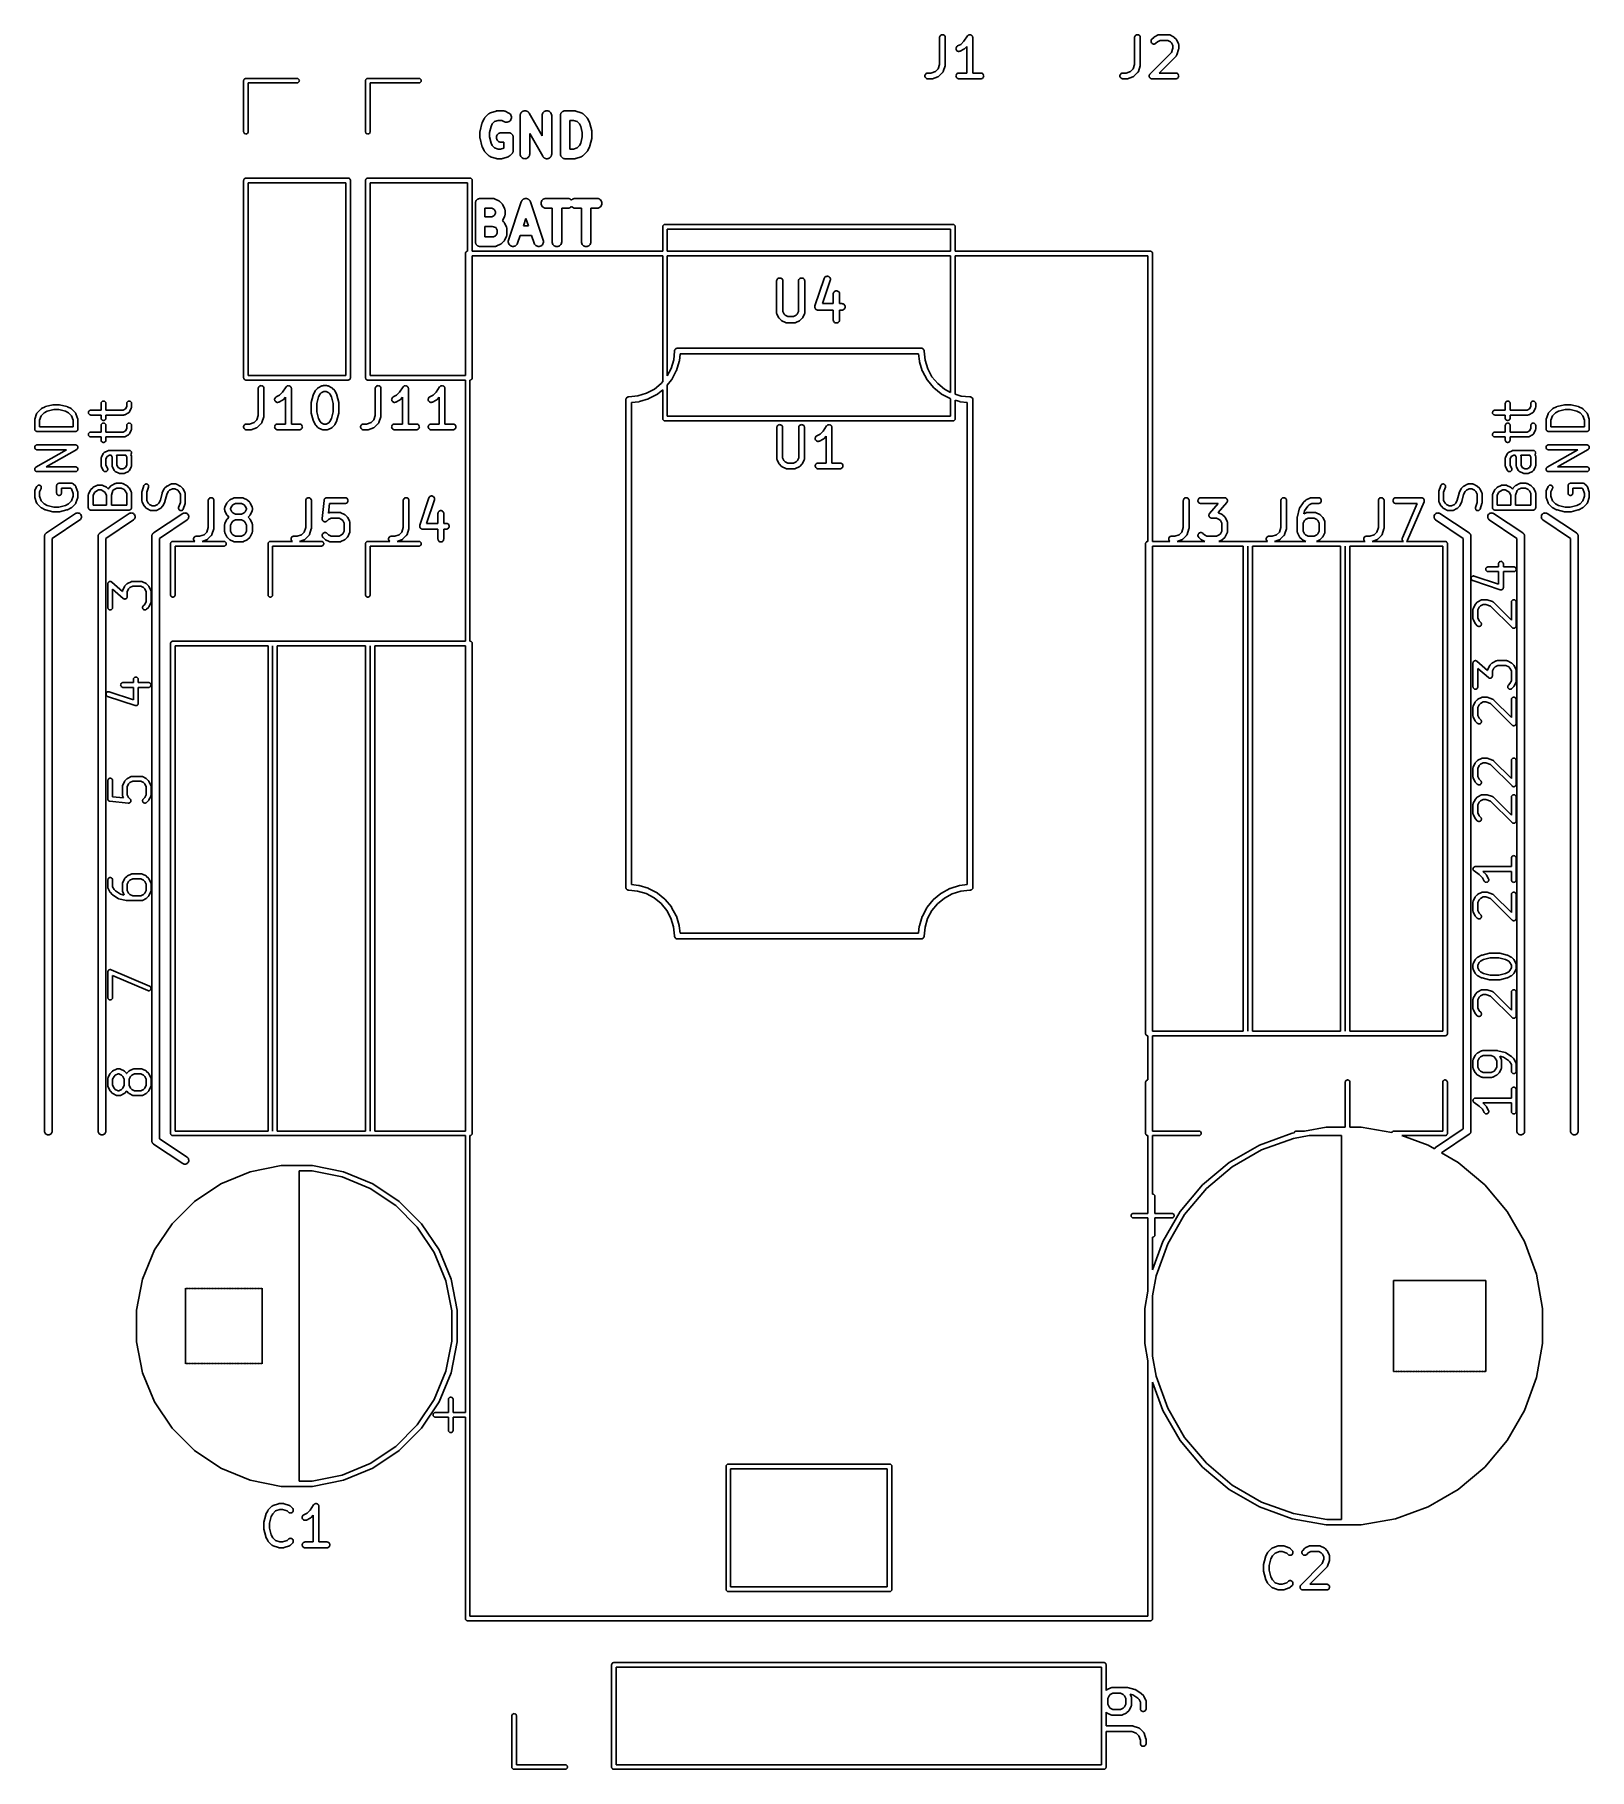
# Model space of a CAD drawing. Extents: x 66.2 to 106.7, y -141.1 to -95.9.
import ezdxf

# ---------------------------------------------------------------- set-up
doc = ezdxf.new("R2010")
doc.units = 0
doc.layers.add('BLACK', color=7, linetype='CONTINUOUS')

msp = doc.modelspace()

# ---------------------------------------------------------------- linework, layer by layer
at = {"layer": 'BLACK', "linetype": 'CONTINUOUS'}
for p, q in [((89.7617, -95.9713), (89.7633, -95.9568)), ((89.7617, -95.9724), (89.7617, -95.9713)), ((89.7617, -96.6745), (89.7617, -95.9724)), ((89.7633, -95.9568), (89.7677, -95.9428)), ((89.7677, -95.9428), (89.7748, -95.93)), ((89.7748, -95.93), (89.7842, -95.9188)), ((89.7842, -95.9188), (89.7956, -95.9096)), ((89.7956, -95.9096), (89.8086, -95.9028)), ((89.8086, -95.9028), (89.8226, -95.8987)), ((89.8226, -95.8987), (89.8372, -95.8974)), ((89.8372, -95.8974), (89.8517, -95.8989)), ((89.8517, -95.8989), (89.8657, -95.9032)), ((89.8657, -95.9032), (89.8786, -95.9102)), ((89.8786, -95.9102), (89.8899, -95.9195)), ((89.8899, -95.9195), (89.8991, -95.9309)), ((89.8991, -95.9309), (89.906, -95.9438)), ((89.906, -95.9438), (89.9102, -95.9578)), ((89.9102, -95.9578), (89.9117, -95.9724)), ((89.9117, -95.9724), (89.9117, -96.6867)), ((90.1904, -96.263), (90.1909, -96.2484)), ((90.1909, -96.2484), (90.1942, -96.2341)), ((90.1942, -96.2341), (90.2002, -96.2208)), ((90.2002, -96.2208), (90.2087, -96.2089)), ((90.2087, -96.2089), (90.2193, -96.1988)), ((90.2193, -96.1988), (90.2317, -96.191)), ((90.2317, -96.191), (90.316, -96.1488)), ((90.316, -96.1488), (90.3974, -96.0675)), ((90.3974, -96.0675), (90.4885, -95.9308)), ((90.476, -96.2011), (90.4135, -96.2635)), ((90.476, -96.8974), (90.476, -96.2011)), ((90.4885, -95.9308), (90.4891, -95.93)), ((90.4891, -95.9299), (90.4939, -95.9243)), ((90.4891, -95.93), (90.4891, -95.9299)), ((90.4891, -95.93), (90.4891, -95.93)), ((90.4891, -95.93), (90.4891, -95.93)), ((90.4939, -95.9243), (90.4985, -95.9188)), ((90.4985, -95.9188), (90.4986, -95.9187)), ((90.4985, -95.9188), (90.4985, -95.9188)), ((90.4986, -95.9187), (90.5044, -95.914)), ((90.5044, -95.914), (90.5099, -95.9096)), ((90.5099, -95.9096), (90.5099, -95.9096)), ((90.5099, -95.9096), (90.51, -95.9096)), ((90.51, -95.9096), (90.5168, -95.906)), ((90.5168, -95.906), (90.5229, -95.9028)), ((90.5229, -95.9028), (90.5229, -95.9028)), ((90.5229, -95.9028), (90.523, -95.9028)), ((90.523, -95.9028), (90.5302, -95.9007)), ((90.5302, -95.9007), (90.5369, -95.8987)), ((90.5369, -95.8987), (90.537, -95.8987)), ((90.537, -95.8987), (90.5442, -95.898)), ((90.537, -95.8987), (90.537, -95.8987)), ((90.5442, -95.898), (90.5515, -95.8974)), ((90.5515, -95.8974), (90.5516, -95.8974)), ((90.5515, -95.8974), (90.5515, -95.8974)), ((90.5516, -95.8974), (90.5591, -95.8982)), ((90.5591, -95.8982), (90.566, -95.8989)), ((90.566, -95.8989), (90.5661, -95.8989)), ((90.5661, -95.8989), (90.5661, -95.8989)), ((90.5661, -95.8989), (90.5735, -95.9012)), ((90.5735, -95.9012), (90.58, -95.9032)), ((90.58, -95.9032), (90.5801, -95.9033)), ((90.5801, -95.9033), (90.5801, -95.9033)), ((90.5801, -95.9033), (90.5867, -95.9068)), ((90.5867, -95.9068), (90.5929, -95.9102)), ((90.5929, -95.9102), (90.5929, -95.9102)), ((90.5929, -95.9102), (90.593, -95.9103)), ((90.593, -95.9103), (90.5986, -95.9149)), ((90.5986, -95.9149), (90.6042, -95.9195)), ((90.6042, -95.9195), (90.6042, -95.9196)), ((90.6042, -95.9196), (90.6043, -95.9196)), ((90.6043, -95.9196), (90.6091, -95.9256)), ((90.6091, -95.9256), (90.6134, -95.9309)), ((90.6134, -95.9309), (90.6134, -95.9309)), ((90.6134, -95.9309), (90.6135, -95.931)), ((90.6135, -95.931), (90.6172, -95.9379)), ((90.6172, -95.9379), (90.6203, -95.9438)), ((90.6203, -95.9438), (90.6203, -95.9439)), ((90.6203, -95.9439), (90.6203, -95.9439)), ((90.6203, -95.9439), (90.6225, -95.951)), ((90.6225, -95.951), (90.6245, -95.9578)), ((90.6245, -95.9578), (90.6245, -95.9579)), ((90.6245, -95.9579), (90.6245, -95.9579)), ((90.6245, -95.9579), (90.6253, -95.9653)), ((90.6253, -95.9653), (90.626, -95.9724)), ((90.626, -95.9724), (90.626, -96.8974)), ((94.8417, -95.9713), (94.8433, -95.9568)), ((94.8417, -95.9724), (94.8417, -95.9713)), ((94.8417, -96.6745), (94.8417, -95.9724)), ((94.8433, -95.9568), (94.8477, -95.9428)), ((94.8477, -95.9428), (94.8548, -95.93)), ((94.8548, -95.93), (94.8642, -95.9188)), ((94.8642, -95.9188), (94.8756, -95.9096)), ((94.8756, -95.9096), (94.8886, -95.9028)), ((94.8886, -95.9028), (94.9026, -95.8987)), ((94.9026, -95.8987), (94.9172, -95.8974)), ((94.9172, -95.8974), (94.9317, -95.8989)), ((94.9317, -95.8989), (94.9457, -95.9032)), ((94.9457, -95.9032), (94.9586, -95.9102)), ((94.9586, -95.9102), (94.9699, -95.9195)), ((94.9699, -95.9195), (94.9791, -95.9309)), ((94.9791, -95.9309), (94.986, -95.9438)), ((94.986, -95.9438), (94.9902, -95.9578)), ((94.9902, -95.9578), (94.9917, -95.9724)), ((94.9917, -95.9724), (94.9917, -96.6867)), ((95.2702, -96.0674), (95.2717, -96.0528)), ((95.2716, -96.0819), (95.2702, -96.0674)), ((95.2758, -96.096), (95.2716, -96.0819)), ((95.2717, -96.0528), (95.276, -96.0388)), ((95.2826, -96.1089), (95.2758, -96.096)), ((95.276, -96.0388), (95.2829, -96.0259)), ((95.2918, -96.1203), (95.2826, -96.1089)), ((95.2829, -96.0259), (95.2922, -96.0146)), ((95.3031, -96.1297), (95.2918, -96.1203)), ((95.2922, -96.0146), (95.3398, -95.967)), ((95.3159, -96.1367), (95.3031, -96.1297)), ((95.3299, -96.141), (95.3159, -96.1367)), ((95.3445, -96.1426), (95.3299, -96.141)), ((95.3398, -95.967), (95.3406, -95.9662)), ((95.3406, -95.9662), (95.3439, -95.9636)), ((95.3439, -95.9636), (95.3469, -95.9607)), ((95.359, -96.1413), (95.3445, -96.1426)), ((95.3469, -95.9607), (95.3496, -95.959)), ((95.3496, -95.959), (95.352, -95.9571)), ((95.352, -95.9571), (95.3557, -95.9552)), ((95.3557, -95.9552), (95.3593, -95.9529)), ((95.3731, -96.1373), (95.359, -96.1413)), ((95.3593, -95.9529), (95.4546, -95.9053)), ((95.3861, -96.1305), (95.3731, -96.1373)), ((95.3975, -96.1214), (95.3861, -96.1305)), ((95.3983, -96.1207), (95.3975, -96.1214)), ((95.4373, -96.0816), (95.3983, -96.1207)), ((95.5058, -96.0474), (95.4373, -96.0816)), ((95.4546, -95.9053), (95.4555, -95.9048)), ((95.4555, -95.9048), (95.4576, -95.9041)), ((95.4576, -95.9041), (95.4595, -95.903)), ((95.4595, -95.903), (95.4644, -95.9016)), ((95.4644, -95.9016), (95.4692, -95.8998)), ((95.4692, -95.8998), (95.4714, -95.8994)), ((95.4714, -95.8994), (95.4735, -95.8988)), ((95.4735, -95.8988), (95.4786, -95.8983)), ((95.4786, -95.8983), (95.4837, -95.8975)), ((95.4837, -95.8975), (95.4859, -95.8976)), ((95.4859, -95.8976), (95.4881, -95.8974)), ((95.4881, -95.8974), (95.7262, -95.8974)), ((95.7085, -96.0474), (95.5058, -96.0474)), ((95.777, -96.0816), (95.7085, -96.0474)), ((95.7262, -95.8974), (95.7272, -95.8974)), ((95.7272, -95.8974), (95.7294, -95.8976)), ((95.7294, -95.8976), (95.7316, -95.8976)), ((95.7316, -95.8976), (95.7367, -95.8984)), ((95.7367, -95.8984), (95.7418, -95.899)), ((95.7418, -95.899), (95.7439, -95.8997)), ((95.7439, -95.8997), (95.7461, -95.9001)), ((95.7461, -95.9001), (95.7509, -95.9019)), ((95.7509, -95.9019), (95.7557, -95.9034)), ((95.7557, -95.9034), (95.7577, -95.9045)), ((95.7577, -95.9045), (95.7597, -95.9053)), ((95.7597, -95.9053), (95.855, -95.9529)), ((95.8074, -96.112), (95.777, -96.0816)), ((95.8035, -96.3604), (95.8417, -96.2459)), ((95.8417, -96.1806), (95.8074, -96.112)), ((95.8417, -96.2459), (95.8417, -96.1806)), ((95.855, -95.9529), (95.8559, -95.9534)), ((95.8559, -95.9534), (95.8594, -95.9557)), ((95.8594, -95.9557), (95.8631, -95.9577)), ((95.8631, -95.9577), (95.8656, -95.9597)), ((95.8656, -95.9597), (95.8682, -95.9614)), ((95.8682, -95.9614), (95.8712, -95.9643)), ((95.8712, -95.9643), (95.8745, -95.967)), ((95.8745, -95.967), (95.9221, -96.0146)), ((95.9221, -96.0146), (95.9228, -96.0153)), ((95.9228, -96.0153), (95.9254, -96.0186)), ((95.9254, -96.0186), (95.9283, -96.0217)), ((95.9283, -96.0217), (95.93, -96.0243)), ((95.93, -96.0243), (95.9319, -96.0268)), ((95.9319, -96.0268), (95.9339, -96.0305)), ((95.9339, -96.0305), (95.9361, -96.0341)), ((95.9361, -96.0341), (95.9837, -96.1293)), ((95.9837, -96.1293), (95.9842, -96.1303)), ((95.9842, -96.1303), (95.985, -96.1323)), ((95.985, -96.1323), (95.986, -96.1343)), ((95.986, -96.1343), (95.9875, -96.1392)), ((95.9875, -96.1392), (95.9893, -96.144)), ((95.9893, -96.144), (95.9896, -96.1462)), ((95.9896, -96.1462), (95.9902, -96.1483)), ((95.9902, -96.1483), (95.9907, -96.1534)), ((95.9907, -96.1534), (95.9915, -96.1585)), ((95.9917, -96.2591), (95.9912, -96.2633)), ((95.9915, -96.1585), (95.9915, -96.1607)), ((95.9915, -96.1607), (95.9917, -96.1629)), ((95.9917, -96.1629), (95.9917, -96.2581)), ((95.9917, -96.2581), (95.9917, -96.2591)), ((89.7235, -96.789), (89.7617, -96.6745)), ((89.9078, -96.7104), (89.8602, -96.8532)), ((89.9088, -96.7063), (89.9078, -96.7104)), ((89.91, -96.7023), (89.9088, -96.7063)), ((89.9104, -96.6992), (89.91, -96.7023)), ((89.9111, -96.6961), (89.9104, -96.6992)), ((89.9112, -96.6919), (89.9111, -96.6961)), ((89.9117, -96.6877), (89.9112, -96.6919)), ((89.9117, -96.6867), (89.9117, -96.6877)), ((90.1928, -96.2775), (90.1904, -96.263)), ((90.1979, -96.2912), (90.1928, -96.2775)), ((90.2056, -96.3036), (90.1979, -96.2912)), ((90.2156, -96.3143), (90.2056, -96.3036)), ((90.2275, -96.3229), (90.2156, -96.3143)), ((90.2408, -96.329), (90.2275, -96.3229)), ((90.255, -96.3324), (90.2408, -96.329)), ((90.2696, -96.333), (90.255, -96.3324)), ((90.2841, -96.3307), (90.2696, -96.333)), ((90.2978, -96.3256), (90.2841, -96.3307)), ((90.2988, -96.3252), (90.2978, -96.3256)), ((90.394, -96.2776), (90.2988, -96.3252)), ((90.3976, -96.2753), (90.394, -96.2776)), ((90.4013, -96.2734), (90.3976, -96.2753)), ((90.4038, -96.2714), (90.4013, -96.2734)), ((90.4064, -96.2698), (90.4038, -96.2714)), ((90.4095, -96.2669), (90.4064, -96.2698)), ((90.4128, -96.2642), (90.4095, -96.2669)), ((90.4135, -96.2635), (90.4128, -96.2642)), ((94.8035, -96.789), (94.8417, -96.6745)), ((94.9878, -96.7104), (94.9402, -96.8532)), ((94.9888, -96.7063), (94.9878, -96.7104)), ((94.99, -96.7023), (94.9888, -96.7063)), ((94.9904, -96.6992), (94.99, -96.7023)), ((94.9911, -96.6961), (94.9904, -96.6992)), ((94.9912, -96.6919), (94.9911, -96.6961)), ((94.9917, -96.6877), (94.9912, -96.6919)), ((94.9917, -96.6867), (94.9917, -96.6877)), ((95.2446, -96.9193), (95.8035, -96.3604)), ((95.9221, -96.454), (95.4787, -96.8974)), ((95.9235, -96.4523), (95.9221, -96.454)), ((95.9251, -96.4508), (95.9235, -96.4523)), ((95.9281, -96.4466), (95.9251, -96.4508)), ((95.9314, -96.4427), (95.9281, -96.4466)), ((95.9324, -96.4407), (95.9314, -96.4427)), ((95.9337, -96.4389), (95.9324, -96.4407)), ((95.9359, -96.4343), (95.9337, -96.4389)), ((95.9383, -96.4298), (95.9359, -96.4343)), ((95.9389, -96.4277), (95.9383, -96.4298)), ((95.9399, -96.4257), (95.9389, -96.4277)), ((95.9402, -96.4247), (95.9399, -96.4257)), ((95.9878, -96.2818), (95.9402, -96.4247)), ((95.9888, -96.2777), (95.9878, -96.2818)), ((95.99, -96.2737), (95.9888, -96.2777)), ((95.9904, -96.2706), (95.99, -96.2737)), ((95.9911, -96.2675), (95.9904, -96.2706)), ((95.9912, -96.2633), (95.9911, -96.2675)), ((71.6347, -97.095), (71.6359, -97.0832)), ((71.635, -97.098), (71.6347, -97.095)), ((71.635, -98.4279), (71.635, -97.098)), ((71.6359, -97.0832), (71.6393, -97.0719)), ((71.6393, -97.0719), (71.6449, -97.0615)), ((71.6449, -97.0615), (71.6524, -97.0524)), ((71.6524, -97.0524), (71.6615, -97.0449)), ((71.6615, -97.0449), (71.6719, -97.0393)), ((71.6719, -97.0393), (71.6832, -97.0359)), ((71.6832, -97.0359), (71.6921, -97.035)), ((71.6921, -97.035), (71.695, -97.0347)), ((71.6921, -97.035), (71.6921, -97.035)), ((71.695, -97.0347), (71.6979, -97.035)), ((71.6979, -97.035), (73.0279, -97.035)), ((73.0279, -97.155), (71.755, -97.155)), ((71.755, -97.155), (71.755, -98.4279)), ((73.0279, -97.035), (73.0368, -97.0359)), ((73.0368, -97.1541), (73.0279, -97.155)), ((73.0368, -97.0359), (73.0481, -97.0393)), ((73.0481, -97.1507), (73.0368, -97.1541)), ((73.0481, -97.0393), (73.0585, -97.0449)), ((73.0585, -97.1451), (73.0481, -97.1507)), ((73.0585, -97.0449), (73.0676, -97.0524)), ((73.0676, -97.1376), (73.0585, -97.1451)), ((73.0676, -97.0524), (73.0751, -97.0615)), ((73.0751, -97.1285), (73.0676, -97.1376)), ((73.0751, -97.0615), (73.0807, -97.0719)), ((73.0807, -97.1181), (73.0751, -97.1285)), ((73.0807, -97.0719), (73.0841, -97.0832)), ((73.0841, -97.1068), (73.0807, -97.1181)), ((73.0841, -97.0832), (73.0853, -97.095)), ((73.0853, -97.095), (73.0841, -97.1068)), ((74.8097, -97.095), (74.8109, -97.0832)), ((74.81, -97.098), (74.8097, -97.095)), ((74.81, -98.4279), (74.81, -97.098)), ((74.8109, -97.0832), (74.8143, -97.0719)), ((74.8143, -97.0719), (74.8199, -97.0615)), ((74.8199, -97.0615), (74.8274, -97.0524)), ((74.8274, -97.0524), (74.8365, -97.0449)), ((74.8365, -97.0449), (74.8469, -97.0393)), ((74.8469, -97.0393), (74.8582, -97.0359)), ((74.8582, -97.0359), (74.8671, -97.035)), ((74.8671, -97.035), (74.87, -97.0347)), ((74.8671, -97.035), (74.8671, -97.035)), ((74.87, -97.0347), (74.8729, -97.035)), ((74.8729, -97.035), (76.2029, -97.035)), ((76.2029, -97.155), (74.93, -97.155)), ((74.93, -97.155), (74.93, -98.4279)), ((76.2029, -97.035), (76.2118, -97.0359)), ((76.2118, -97.1541), (76.2029, -97.155)), ((76.2118, -97.0359), (76.2231, -97.0393)), ((76.2231, -97.1507), (76.2118, -97.1541)), ((76.2231, -97.0393), (76.2335, -97.0449)), ((76.2335, -97.1451), (76.2231, -97.1507)), ((76.2335, -97.0449), (76.2426, -97.0524)), ((76.2426, -97.1376), (76.2335, -97.1451)), ((76.2426, -97.0524), (76.2501, -97.0615)), ((76.2501, -97.1285), (76.2426, -97.1376)), ((76.2501, -97.0615), (76.2557, -97.0719)), ((76.2557, -97.1181), (76.2501, -97.1285)), ((76.2557, -97.0719), (76.2591, -97.0832)), ((76.2591, -97.1068), (76.2557, -97.1181)), ((76.2591, -97.0832), (76.2603, -97.095)), ((76.2603, -97.095), (76.2591, -97.1068)), ((89.3807, -96.9719), (89.3822, -96.9573)), ((89.382, -96.9864), (89.3807, -96.9719)), ((89.3862, -97.0005), (89.382, -96.9864)), ((89.3822, -96.9573), (89.3866, -96.9433)), ((89.393, -97.0134), (89.3862, -97.0005)), ((89.3866, -96.9433), (89.3935, -96.9304)), ((89.4021, -97.0249), (89.393, -97.0134)), ((89.3935, -96.9304), (89.4029, -96.9192)), ((89.4133, -97.0343), (89.4021, -97.0249)), ((89.4029, -96.9192), (89.4142, -96.9099)), ((89.4262, -97.0413), (89.4133, -97.0343)), ((89.4142, -96.9099), (89.4271, -96.903)), ((89.4401, -97.0457), (89.4262, -97.0413)), ((89.4271, -96.903), (89.4411, -96.8988)), ((89.4547, -97.0474), (89.4401, -97.0457)), ((89.4411, -96.8988), (89.4557, -96.8974)), ((89.4557, -97.0474), (89.4547, -97.0474)), ((89.4557, -96.8974), (89.5388, -96.8974)), ((89.551, -97.0474), (89.4557, -97.0474)), ((89.5388, -96.8974), (89.6533, -96.8592)), ((89.5551, -97.047), (89.551, -97.0474)), ((89.5594, -97.0469), (89.5551, -97.047)), ((89.5624, -97.0463), (89.5594, -97.0469)), ((89.5655, -97.046), (89.5624, -97.0463)), ((89.5696, -97.0447), (89.5655, -97.046)), ((89.5737, -97.0439), (89.5696, -97.0447)), ((89.5747, -97.0435), (89.5737, -97.0439)), ((89.7175, -96.9959), (89.5747, -97.0435)), ((89.6533, -96.8592), (89.7235, -96.789)), ((89.7195, -96.995), (89.7175, -96.9959)), ((89.7217, -96.9944), (89.7195, -96.995)), ((89.7262, -96.992), (89.7217, -96.9944)), ((89.7309, -96.99), (89.7262, -96.992)), ((89.7327, -96.9887), (89.7309, -96.99)), ((89.7347, -96.9877), (89.7327, -96.9887)), ((89.7387, -96.9845), (89.7347, -96.9877)), ((89.7428, -96.9815), (89.7387, -96.9845)), ((89.7444, -96.9799), (89.7428, -96.9815)), ((89.7461, -96.9785), (89.7444, -96.9799)), ((89.7468, -96.9778), (89.7461, -96.9785)), ((89.8421, -96.8826), (89.7468, -96.9778)), ((89.8435, -96.8809), (89.8421, -96.8826)), ((89.8451, -96.8794), (89.8435, -96.8809)), ((89.8481, -96.8752), (89.8451, -96.8794)), ((89.8514, -96.8712), (89.8481, -96.8752)), ((89.8524, -96.8693), (89.8514, -96.8712)), ((89.8537, -96.8675), (89.8524, -96.8693)), ((89.8559, -96.8629), (89.8537, -96.8675)), ((89.8583, -96.8583), (89.8559, -96.8629)), ((89.8589, -96.8562), (89.8583, -96.8583)), ((89.8599, -96.8542), (89.8589, -96.8562)), ((89.8602, -96.8532), (89.8599, -96.8542)), ((90.1902, -96.9719), (90.1918, -96.9573)), ((90.1916, -96.9864), (90.1902, -96.9719)), ((90.1957, -97.0005), (90.1916, -96.9864)), ((90.1918, -96.9573), (90.1961, -96.9433)), ((90.2025, -97.0134), (90.1957, -97.0005)), ((90.1961, -96.9433), (90.2031, -96.9304)), ((90.2117, -97.0249), (90.2025, -97.0134)), ((90.2031, -96.9304), (90.2124, -96.9192)), ((90.2229, -97.0343), (90.2117, -97.0249)), ((90.2124, -96.9192), (90.2237, -96.9099)), ((90.2357, -97.0413), (90.2229, -97.0343)), ((90.2237, -96.9099), (90.2367, -96.903)), ((90.2496, -97.0457), (90.2357, -97.0413)), ((90.2367, -96.903), (90.2507, -96.8988)), ((90.2642, -97.0474), (90.2496, -97.0457)), ((90.2507, -96.8988), (90.2652, -96.8974)), ((90.2652, -97.0474), (90.2642, -97.0474)), ((90.2652, -96.8974), (90.476, -96.8974)), ((90.8367, -97.0474), (90.2652, -97.0474)), ((90.626, -96.8974), (90.8367, -96.8974)), ((90.8367, -96.8974), (90.8377, -96.8974)), ((90.8512, -97.046), (90.8367, -97.0474)), ((90.8377, -96.8974), (90.8523, -96.899)), ((90.8652, -97.0417), (90.8512, -97.046)), ((90.8523, -96.899), (90.8662, -96.9034)), ((90.8782, -97.0348), (90.8652, -97.0417)), ((90.8662, -96.9034), (90.879, -96.9105)), ((90.8895, -97.0256), (90.8782, -97.0348)), ((90.879, -96.9105), (90.8903, -96.9199)), ((90.8988, -97.0143), (90.8895, -97.0256)), ((90.8903, -96.9199), (90.8994, -96.9313)), ((90.9058, -97.0014), (90.8988, -97.0143)), ((90.8994, -96.9313), (90.9062, -96.9443)), ((90.9101, -96.9875), (90.9058, -97.0014)), ((90.9062, -96.9443), (90.9103, -96.9583)), ((90.9117, -96.9729), (90.9101, -96.9875)), ((90.9103, -96.9583), (90.9117, -96.9729)), ((94.4607, -96.9719), (94.4622, -96.9573)), ((94.462, -96.9864), (94.4607, -96.9719)), ((94.4662, -97.0005), (94.462, -96.9864)), ((94.4622, -96.9573), (94.4666, -96.9433)), ((94.473, -97.0134), (94.4662, -97.0005)), ((94.4666, -96.9433), (94.4735, -96.9304)), ((94.4821, -97.0249), (94.473, -97.0134)), ((94.4735, -96.9304), (94.4829, -96.9192)), ((94.4933, -97.0343), (94.4821, -97.0249)), ((94.4829, -96.9192), (94.4942, -96.9099)), ((94.5062, -97.0413), (94.4933, -97.0343)), ((94.4942, -96.9099), (94.5071, -96.903)), ((94.5201, -97.0457), (94.5062, -97.0413)), ((94.5071, -96.903), (94.5211, -96.8988)), ((94.5347, -97.0474), (94.5201, -97.0457)), ((94.5211, -96.8988), (94.5357, -96.8974)), ((94.5357, -97.0474), (94.5347, -97.0474)), ((94.5357, -96.8974), (94.6188, -96.8974)), ((94.631, -97.0474), (94.5357, -97.0474)), ((94.6188, -96.8974), (94.7333, -96.8592)), ((94.6351, -97.047), (94.631, -97.0474)), ((94.6394, -97.0469), (94.6351, -97.047)), ((94.6424, -97.0463), (94.6394, -97.0469)), ((94.6455, -97.046), (94.6424, -97.0463)), ((94.6496, -97.0447), (94.6455, -97.046)), ((94.6537, -97.0439), (94.6496, -97.0447)), ((94.6547, -97.0435), (94.6537, -97.0439)), ((94.7975, -96.9959), (94.6547, -97.0435)), ((94.7333, -96.8592), (94.8035, -96.789)), ((94.7995, -96.995), (94.7975, -96.9959)), ((94.8017, -96.9944), (94.7995, -96.995)), ((94.8062, -96.992), (94.8017, -96.9944)), ((94.8109, -96.99), (94.8062, -96.992)), ((94.8127, -96.9887), (94.8109, -96.99)), ((94.8147, -96.9877), (94.8127, -96.9887)), ((94.8187, -96.9845), (94.8147, -96.9877)), ((94.8228, -96.9815), (94.8187, -96.9845)), ((94.8244, -96.9799), (94.8228, -96.9815)), ((94.8261, -96.9785), (94.8244, -96.9799)), ((94.8268, -96.9778), (94.8261, -96.9785)), ((94.9221, -96.8826), (94.8268, -96.9778)), ((94.9235, -96.8809), (94.9221, -96.8826)), ((94.9251, -96.8794), (94.9235, -96.8809)), ((94.9281, -96.8752), (94.9251, -96.8794)), ((94.9314, -96.8712), (94.9281, -96.8752)), ((94.9324, -96.8693), (94.9314, -96.8712)), ((94.9337, -96.8675), (94.9324, -96.8693)), ((94.9359, -96.8629), (94.9337, -96.8675)), ((94.9383, -96.8583), (94.9359, -96.8629)), ((94.9389, -96.8562), (94.9383, -96.8583)), ((94.9399, -96.8542), (94.9389, -96.8562)), ((94.9402, -96.8532), (94.9399, -96.8542)), ((95.2226, -96.9719), (95.2234, -96.9648)), ((95.2226, -96.972), (95.2226, -96.9719)), ((95.2226, -96.9721), (95.2226, -96.972)), ((95.2233, -96.9793), (95.2226, -96.9721)), ((95.2239, -96.9864), (95.2233, -96.9793)), ((95.2234, -96.9648), (95.2241, -96.9576)), ((95.224, -96.9866), (95.2239, -96.9864)), ((95.224, -96.9867), (95.224, -96.9866)), ((95.2261, -96.9936), (95.224, -96.9867)), ((95.2241, -96.9574), (95.2242, -96.9573)), ((95.2241, -96.9576), (95.2241, -96.9574)), ((95.2242, -96.9573), (95.2263, -96.9504)), ((95.2281, -97.0005), (95.2261, -96.9936)), ((95.2263, -96.9504), (95.2284, -96.9436)), ((95.2281, -97.0006), (95.2281, -97.0005)), ((95.2282, -97.0007), (95.2281, -97.0006)), ((95.2316, -97.0073), (95.2282, -97.0007)), ((95.2284, -96.9434), (95.2285, -96.9433)), ((95.2284, -96.9436), (95.2284, -96.9434)), ((95.2285, -96.9433), (95.2319, -96.937)), ((95.2349, -97.0134), (95.2316, -97.0073)), ((95.2319, -96.937), (95.2353, -96.9307)), ((95.2349, -97.0135), (95.2349, -97.0134)), ((95.235, -97.0137), (95.2349, -97.0135)), ((95.2396, -97.0193), (95.235, -97.0137)), ((95.2353, -96.9307), (95.2354, -96.9306)), ((95.2354, -96.9304), (95.24, -96.9249)), ((95.2354, -96.9306), (95.2354, -96.9304)), ((95.244, -97.0249), (95.2396, -97.0193)), ((95.24, -96.9249), (95.2446, -96.9193)), ((95.2441, -97.0249), (95.244, -97.0249)), ((95.2442, -97.025), (95.2441, -97.0249)), ((95.2497, -97.0296), (95.2442, -97.025)), ((95.2552, -97.0343), (95.2497, -97.0296)), ((95.2554, -97.0343), (95.2552, -97.0343)), ((95.2555, -97.0344), (95.2554, -97.0343)), ((95.2618, -97.0379), (95.2555, -97.0344)), ((95.2681, -97.0413), (95.2618, -97.0379)), ((95.2682, -97.0414), (95.2681, -97.0413)), ((95.2683, -97.0414), (95.2682, -97.0414)), ((95.2752, -97.0436), (95.2683, -97.0414)), ((95.282, -97.0457), (95.2752, -97.0436)), ((95.2822, -97.0458), (95.282, -97.0457)), ((95.2823, -97.0458), (95.2822, -97.0458)), ((95.2894, -97.0466), (95.2823, -97.0458)), ((95.2966, -97.0474), (95.2894, -97.0466)), ((95.2968, -97.0474), (95.2966, -97.0474)), ((95.2976, -97.0474), (95.2968, -97.0474)), ((95.2968, -97.0474), (95.2968, -97.0474)), ((95.2968, -97.0474), (95.2968, -97.0474)), ((95.9167, -97.0474), (95.2976, -97.0474)), ((95.4787, -96.8974), (95.9167, -96.8974)), ((95.9167, -96.8974), (95.9177, -96.8974)), ((95.9312, -97.046), (95.9167, -97.0474)), ((95.9177, -96.8974), (95.9323, -96.899)), ((95.9452, -97.0417), (95.9312, -97.046)), ((95.9323, -96.899), (95.9462, -96.9034)), ((95.9582, -97.0348), (95.9452, -97.0417)), ((95.9462, -96.9034), (95.959, -96.9105)), ((95.9695, -97.0256), (95.9582, -97.0348)), ((95.959, -96.9105), (95.9703, -96.9199)), ((95.9788, -97.0143), (95.9695, -97.0256)), ((95.9703, -96.9199), (95.9794, -96.9313)), ((95.9858, -97.0014), (95.9788, -97.0143)), ((95.9794, -96.9313), (95.9862, -96.9443)), ((95.9901, -96.9875), (95.9858, -97.0014)), ((95.9862, -96.9443), (95.9903, -96.9583)), ((95.9917, -96.9729), (95.9901, -96.9875)), ((95.9903, -96.9583), (95.9917, -96.9729)), ((77.9122, -98.0693), (77.9171, -98.0643)), ((77.9171, -98.0643), (77.9215, -98.0588)), ((77.9215, -98.0588), (78.0168, -97.9636)), ((78.0168, -97.9636), (78.018, -97.9624)), ((78.018, -97.9624), (78.0209, -97.9601)), ((78.0209, -97.9601), (78.0234, -97.9574)), ((78.0234, -97.9574), (78.0304, -97.9525)), ((78.0304, -97.9525), (78.0371, -97.9472)), ((78.0371, -97.9472), (78.0403, -97.9455)), ((78.0403, -97.9455), (78.0433, -97.9434)), ((78.0433, -97.9434), (78.0511, -97.9399)), ((78.0511, -97.9399), (78.0587, -97.9359)), ((78.0587, -97.9359), (78.0623, -97.9349)), ((78.0623, -97.9349), (78.0656, -97.9334)), ((78.0656, -97.9334), (78.2085, -97.8858)), ((78.2085, -97.8858), (78.2101, -97.8853)), ((78.2101, -97.8853), (78.217, -97.8838)), ((78.217, -97.8838), (78.2237, -97.8818)), ((78.2237, -97.8818), (78.2289, -97.8813)), ((78.2289, -97.8813), (78.234, -97.8802)), ((78.234, -97.8802), (78.241, -97.8801)), ((78.241, -97.8801), (78.248, -97.8794)), ((78.248, -97.8794), (78.3909, -97.8794)), ((78.3909, -97.8794), (78.3926, -97.8794)), ((78.3926, -97.8794), (78.3963, -97.8798)), ((78.3963, -97.8798), (78.3999, -97.8797)), ((78.3999, -97.8797), (78.4084, -97.8812)), ((78.4084, -97.8812), (78.4168, -97.8821)), ((78.4168, -97.8821), (78.4204, -97.8832)), ((78.4204, -97.8832), (78.424, -97.8838)), ((78.424, -97.8838), (78.432, -97.8869)), ((78.432, -97.8869), (78.4401, -97.8895)), ((78.4401, -97.8895), (78.4433, -97.8913)), ((78.4433, -97.8913), (78.4468, -97.8926)), ((78.4468, -97.8926), (78.542, -97.9402)), ((78.542, -97.9402), (78.5436, -97.941)), ((78.5436, -97.941), (78.564, -97.9543)), ((78.564, -97.9543), (78.5815, -97.9713)), ((78.5815, -97.9713), (78.5954, -97.9913)), ((78.5954, -97.9913), (78.6051, -98.0137)), ((78.6051, -98.0137), (78.6103, -98.0376)), ((78.6107, -98.0619), (78.6064, -98.086)), ((78.6103, -98.0376), (78.6107, -98.0619)), ((78.8373, -98.0026), (78.8378, -97.9984)), ((78.8373, -98.0044), (78.8373, -98.0026)), ((78.8373, -99.0044), (78.8373, -98.0044)), ((78.8377, -97.9942), (78.8391, -97.9863)), ((78.8378, -97.9984), (78.8377, -97.9942)), ((78.8391, -97.9863), (78.84, -97.9784)), ((78.84, -97.9784), (78.8413, -97.9744)), ((78.8413, -97.9744), (78.842, -97.9702)), ((78.842, -97.9702), (78.845, -97.9628)), ((78.845, -97.9628), (78.8474, -97.9551)), ((78.8474, -97.9551), (78.8494, -97.9514)), ((78.8494, -97.9514), (78.851, -97.9475)), ((78.851, -97.9475), (78.8553, -97.9408)), ((78.8553, -97.9408), (78.8591, -97.9338)), ((78.8591, -97.9338), (78.8619, -97.9305)), ((78.8619, -97.9305), (78.8641, -97.927)), ((78.8641, -97.927), (78.8697, -97.9212)), ((78.8697, -97.9212), (78.8748, -97.9151)), ((78.8748, -97.9151), (78.8781, -97.9124)), ((78.8781, -97.9124), (78.881, -97.9094)), ((78.881, -97.9094), (78.8876, -97.9048)), ((78.8876, -97.9048), (78.8938, -97.8998)), ((78.8938, -97.8998), (78.8976, -97.8978)), ((78.8976, -97.8978), (78.901, -97.8954)), ((78.901, -97.8954), (78.9084, -97.8922)), ((78.9084, -97.8922), (78.9155, -97.8885)), ((78.9155, -97.8885), (78.9195, -97.8873)), ((78.9195, -97.8873), (78.9234, -97.8856)), ((78.9234, -97.8856), (78.9312, -97.8839)), ((78.9312, -97.8839), (78.9389, -97.8816)), ((78.9389, -97.8816), (78.9431, -97.8812)), ((78.9431, -97.8812), (78.9472, -97.8803)), ((78.9472, -97.8803), (78.9552, -97.8801)), ((78.9552, -97.8801), (78.9632, -97.8794)), ((78.9632, -97.8794), (78.9673, -97.8798)), ((78.9673, -97.8798), (78.9716, -97.8797)), ((78.9716, -97.8797), (78.9795, -97.8811)), ((78.9795, -97.8811), (78.9874, -97.8819)), ((78.9874, -97.8819), (78.9914, -97.8832)), ((78.9914, -97.8832), (78.9956, -97.8839)), ((78.9956, -97.8839), (79.0031, -97.8868)), ((79.0031, -97.8868), (79.0107, -97.8891)), ((79.0107, -97.8891), (79.0144, -97.8912)), ((79.0144, -97.8912), (79.0184, -97.8927)), ((79.0184, -97.8927), (79.0251, -97.8969)), ((79.0251, -97.8969), (79.0322, -97.9008)), ((79.0322, -97.9008), (79.0354, -97.9034)), ((79.0354, -97.9034), (79.039, -97.9057)), ((79.039, -97.9057), (79.0448, -97.9112)), ((79.0448, -97.9112), (79.051, -97.9163)), ((79.051, -97.9163), (79.0536, -97.9196)), ((79.0536, -97.9196), (79.0567, -97.9225)), ((79.0567, -97.9225), (79.0613, -97.929)), ((79.0613, -97.929), (79.0664, -97.9352)), ((79.0664, -97.9352), (79.0684, -97.9389)), ((79.0684, -97.9389), (79.0708, -97.9424)), ((79.0708, -97.9424), (79.4087, -98.5337)), ((79.4087, -98.0026), (79.4114, -97.9784)), ((79.4087, -98.0044), (79.4087, -98.0026)), ((79.4087, -98.5337), (79.4087, -98.0044)), ((79.4114, -97.9784), (79.4188, -97.9551)), ((79.4188, -97.9551), (79.4306, -97.9338)), ((79.4306, -97.9338), (79.4463, -97.9151)), ((79.4463, -97.9151), (79.4653, -97.8998)), ((79.4653, -97.8998), (79.4869, -97.8885)), ((79.4869, -97.8885), (79.5103, -97.8816)), ((79.5103, -97.8816), (79.5346, -97.8794)), ((79.5346, -97.8794), (79.5588, -97.8819)), ((79.5588, -97.8819), (79.5822, -97.8891)), ((79.5822, -97.8891), (79.6036, -97.9008)), ((79.6036, -97.9008), (79.6224, -97.9163)), ((79.6224, -97.9163), (79.6378, -97.9352)), ((79.6378, -97.9352), (79.6493, -97.9567)), ((79.6493, -97.9567), (79.6563, -97.9801)), ((79.6563, -97.9801), (79.6587, -98.0044)), ((79.6587, -98.0044), (79.6587, -99.0044)), ((79.8849, -98.0026), (79.8862, -97.991)), ((79.8849, -98.0035), (79.8849, -98.0026)), ((79.8849, -98.0044), (79.8849, -98.0035)), ((79.8849, -98.0035), (79.8849, -98.0035)), ((79.8849, -98.0035), (79.8849, -98.0035)), ((79.8849, -99.0044), (79.8849, -98.0044)), ((79.8862, -97.991), (79.8875, -97.9792)), ((79.8875, -97.9792), (79.8876, -97.9788)), ((79.8876, -97.9784), (79.8912, -97.9672)), ((79.8876, -97.9788), (79.8876, -97.9784)), ((79.8912, -97.9672), (79.8947, -97.9559)), ((79.8947, -97.9559), (79.8949, -97.9556)), ((79.8949, -97.9556), (79.895, -97.9551)), ((79.895, -97.9551), (79.9007, -97.9448)), ((79.9007, -97.9448), (79.9063, -97.9345)), ((79.9063, -97.9345), (79.9066, -97.9341)), ((79.9066, -97.9341), (79.9068, -97.9338)), ((79.9068, -97.9338), (79.9143, -97.9247)), ((79.9143, -97.9247), (79.9218, -97.9157)), ((79.9218, -97.9157), (79.9222, -97.9154)), ((79.9222, -97.9154), (79.9224, -97.9151)), ((79.9224, -97.9151), (79.9316, -97.9077)), ((79.9316, -97.9077), (79.9407, -97.9003)), ((79.9407, -97.9003), (79.9411, -97.9001)), ((79.9411, -97.9001), (79.9415, -97.8998)), ((79.9415, -97.8998), (79.9519, -97.8943)), ((79.9519, -97.8943), (79.9623, -97.8888)), ((79.9623, -97.8888), (79.9627, -97.8887)), ((79.9627, -97.8887), (79.9631, -97.8885)), ((79.9631, -97.8885), (79.9744, -97.8851)), ((79.9744, -97.8851), (79.9856, -97.8818)), ((79.9856, -97.8818), (79.9861, -97.8817)), ((79.9861, -97.8817), (79.9865, -97.8816)), ((79.9865, -97.8816), (79.9982, -97.8805)), ((79.9982, -97.8805), (80.0099, -97.8794)), ((80.0099, -97.8794), (80.248, -97.8794)), ((80.248, -97.8794), (80.2497, -97.8794)), ((80.2497, -97.8794), (80.2567, -97.8802)), ((80.2567, -97.8802), (80.2637, -97.8804)), ((80.2637, -97.8804), (80.2688, -97.8815)), ((80.2688, -97.8815), (80.274, -97.8821)), ((80.274, -97.8821), (80.2807, -97.8842)), ((80.2807, -97.8842), (80.2875, -97.8858)), ((80.2875, -97.8858), (80.4304, -97.9334)), ((80.4304, -97.9334), (80.432, -97.934)), ((80.432, -97.934), (80.4354, -97.9355)), ((80.4354, -97.9355), (80.4389, -97.9366)), ((80.4389, -97.9366), (80.4464, -97.9406)), ((80.4464, -97.9406), (80.4542, -97.9442)), ((80.4542, -97.9442), (80.4572, -97.9464)), ((80.4572, -97.9464), (80.4604, -97.9481)), ((80.4604, -97.9481), (80.467, -97.9535)), ((80.467, -97.9535), (80.4739, -97.9586)), ((80.4739, -97.9586), (80.4764, -97.9613)), ((80.4764, -97.9613), (80.4792, -97.9636)), ((80.4792, -97.9636), (80.5745, -98.0588)), ((80.5745, -98.0588), (80.5757, -98.0601)), ((80.5757, -98.0601), (80.5801, -98.0656)), ((80.5801, -98.0656), (80.5849, -98.0707)), ((71.6359, -98.4368), (71.635, -98.4279)), ((71.6393, -98.4481), (71.6359, -98.4368)), ((71.6449, -98.4585), (71.6393, -98.4481)), ((71.6524, -98.4676), (71.6449, -98.4585)), ((71.6615, -98.4751), (71.6524, -98.4676)), ((71.6719, -98.4807), (71.6615, -98.4751)), ((71.6832, -98.4841), (71.6719, -98.4807)), ((71.695, -98.4853), (71.6832, -98.4841)), ((71.7068, -98.4841), (71.695, -98.4853)), ((71.7181, -98.4807), (71.7068, -98.4841)), ((71.7285, -98.4751), (71.7181, -98.4807)), ((71.7376, -98.4676), (71.7285, -98.4751)), ((71.7451, -98.4585), (71.7376, -98.4676)), ((71.7507, -98.4481), (71.7451, -98.4585)), ((71.7541, -98.4368), (71.7507, -98.4481)), ((71.755, -98.4279), (71.7541, -98.4368)), ((74.8109, -98.4368), (74.81, -98.4279)), ((74.8143, -98.4481), (74.8109, -98.4368)), ((74.8199, -98.4585), (74.8143, -98.4481)), ((74.8274, -98.4676), (74.8199, -98.4585)), ((74.8365, -98.4751), (74.8274, -98.4676)), ((74.8469, -98.4807), (74.8365, -98.4751)), ((74.8582, -98.4841), (74.8469, -98.4807)), ((74.87, -98.4853), (74.8582, -98.4841)), ((74.8818, -98.4841), (74.87, -98.4853)), ((74.8931, -98.4807), (74.8818, -98.4841)), ((74.9035, -98.4751), (74.8931, -98.4807)), ((74.9126, -98.4676), (74.9035, -98.4751)), ((74.9201, -98.4585), (74.9126, -98.4676)), ((74.9257, -98.4481), (74.9201, -98.4585)), ((74.9291, -98.4368), (74.9257, -98.4481)), ((74.93, -98.4279), (74.9291, -98.4368)), ((77.7897, -98.4312), (77.7899, -98.429)), ((77.7897, -98.433), (77.7897, -98.4312)), ((77.7897, -98.5758), (77.7897, -98.433)), ((77.7898, -98.4268), (77.7913, -98.4169)), ((77.7899, -98.429), (77.7898, -98.4268)), ((77.7913, -98.4169), (77.7924, -98.407)), ((77.7924, -98.407), (77.7931, -98.4048)), ((77.7931, -98.4048), (77.7934, -98.4026)), ((77.7934, -98.4026), (77.841, -98.2122)), ((77.841, -98.2122), (77.8415, -98.2105)), ((77.8415, -98.2105), (77.8417, -98.2099)), ((77.8417, -98.2099), (77.8418, -98.2094)), ((77.8418, -98.2094), (77.8459, -98.1985)), ((77.8459, -98.1985), (77.85, -98.1876)), ((77.85, -98.1876), (77.8503, -98.1871)), ((77.8503, -98.1871), (77.8505, -98.1866)), ((77.8505, -98.1866), (77.8981, -98.0913)), ((77.8981, -98.0913), (77.8989, -98.0898)), ((77.8989, -98.0898), (77.9027, -98.0839)), ((77.9027, -98.0839), (77.906, -98.0777)), ((77.906, -98.0777), (77.9093, -98.0737)), ((77.9093, -98.0737), (77.9122, -98.0693)), ((78.0802, -98.2861), (78.0397, -98.4483)), ((78.0397, -98.4483), (78.0397, -98.5604)), ((78.1126, -98.2213), (78.0802, -98.2861)), ((78.1727, -98.1613), (78.1126, -98.2213)), ((78.2683, -98.1294), (78.1727, -98.1613)), ((78.228, -98.5274), (78.2396, -98.5059)), ((78.2396, -98.5059), (78.2552, -98.4871)), ((78.2552, -98.4871), (78.2741, -98.4717)), ((78.3613, -98.1294), (78.2683, -98.1294)), ((78.2741, -98.4717), (78.2956, -98.4602)), ((78.2956, -98.4602), (78.319, -98.4532)), ((78.319, -98.4532), (78.3432, -98.4508)), ((78.3432, -98.4508), (78.5337, -98.4508)), ((78.4302, -98.1638), (78.3613, -98.1294)), ((78.453, -98.1725), (78.4302, -98.1638)), ((78.477, -98.1767), (78.453, -98.1725)), ((78.5014, -98.1761), (78.477, -98.1767)), ((78.5252, -98.1707), (78.5014, -98.1761)), ((78.5475, -98.1609), (78.5252, -98.1707)), ((78.5337, -98.4508), (78.5346, -98.4508)), ((78.5346, -98.4508), (78.5346, -98.4508)), ((78.5346, -98.4508), (78.5346, -98.4508)), ((78.5346, -98.4508), (78.5355, -98.4508)), ((78.5355, -98.4508), (78.5471, -98.4521)), ((78.5471, -98.4521), (78.5588, -98.4534)), ((78.5675, -98.1469), (78.5475, -98.1609)), ((78.5588, -98.4534), (78.5593, -98.4535)), ((78.5593, -98.4535), (78.5597, -98.4535)), ((78.5597, -98.4535), (78.5709, -98.4571)), ((78.5844, -98.1292), (78.5675, -98.1469)), ((78.5709, -98.4571), (78.5822, -98.4606)), ((78.5822, -98.4606), (78.5825, -98.4608)), ((78.5825, -98.4608), (78.583, -98.4609)), ((78.583, -98.4609), (78.5933, -98.4666)), ((78.5975, -98.1087), (78.5844, -98.1292)), ((78.5933, -98.4666), (78.6036, -98.4722)), ((78.6064, -98.086), (78.5975, -98.1087)), ((78.6036, -98.4722), (78.604, -98.4725)), ((78.604, -98.4725), (78.6043, -98.4727)), ((78.6043, -98.4727), (78.6134, -98.4802)), ((78.6134, -98.4802), (78.6224, -98.4877)), ((78.6224, -98.4877), (78.6227, -98.4881)), ((78.6227, -98.4881), (78.623, -98.4884)), ((78.623, -98.4884), (78.6304, -98.4976)), ((78.6304, -98.4976), (78.6378, -98.5066)), ((78.6378, -98.5066), (78.638, -98.507)), ((78.638, -98.507), (78.6383, -98.5074)), ((78.6383, -98.5074), (78.6438, -98.5178)), ((78.6438, -98.5178), (78.6493, -98.5282)), ((79.4252, -99.0664), (79.0873, -98.4751)), ((79.0873, -98.4751), (79.0873, -99.0044)), ((80.1349, -98.1294), (80.1349, -98.8794)), ((80.2277, -98.1294), (80.1349, -98.1294)), ((80.3233, -98.1613), (80.2277, -98.1294)), ((80.3834, -98.2213), (80.3233, -98.1613)), ((80.4158, -98.2861), (80.3834, -98.2213)), ((80.4563, -98.4483), (80.4158, -98.2861)), ((80.4563, -98.5604), (80.4563, -98.4483)), ((80.5849, -98.0707), (80.5877, -98.0751)), ((80.5877, -98.0751), (80.5909, -98.0792)), ((80.5909, -98.0792), (80.5942, -98.0854)), ((80.5942, -98.0854), (80.5979, -98.0913)), ((80.5979, -98.0913), (80.6455, -98.1866)), ((80.6455, -98.1866), (80.6463, -98.1881)), ((80.6463, -98.1881), (80.6465, -98.1887)), ((80.6465, -98.1887), (80.6468, -98.1892)), ((80.6468, -98.1892), (80.6507, -98.2001)), ((80.6507, -98.2001), (80.6547, -98.211)), ((80.6547, -98.211), (80.6548, -98.2116)), ((80.6548, -98.2116), (80.655, -98.2122)), ((80.655, -98.2122), (80.7026, -98.4026)), ((80.7026, -98.4026), (80.703, -98.4043)), ((80.703, -98.4043), (80.7033, -98.4065)), ((80.7033, -98.4065), (80.704, -98.4087)), ((80.704, -98.4087), (80.7049, -98.4186)), ((80.7049, -98.4186), (80.7063, -98.4285)), ((80.7063, -98.4285), (80.7061, -98.4307)), ((80.7061, -98.4307), (80.7063, -98.433)), ((80.7063, -98.433), (80.7063, -98.5758)), ((77.7899, -98.578), (77.7897, -98.5758)), ((77.7897, -98.5802), (77.7899, -98.578)), ((77.7911, -98.5902), (77.7897, -98.5802)), ((77.792, -98.6001), (77.7911, -98.5902)), ((77.7927, -98.6022), (77.792, -98.6001)), ((77.793, -98.6044), (77.7927, -98.6022)), ((77.7934, -98.6061), (77.793, -98.6044)), ((77.841, -98.7966), (77.7934, -98.6061)), ((77.8412, -98.7972), (77.841, -98.7966)), ((77.8413, -98.7977), (77.8412, -98.7972)), ((77.8453, -98.8086), (77.8413, -98.7977)), ((77.8492, -98.8196), (77.8453, -98.8086)), ((77.8495, -98.8201), (77.8492, -98.8196)), ((77.8497, -98.8206), (77.8495, -98.8201)), ((77.8505, -98.8222), (77.8497, -98.8206)), ((77.8981, -98.9174), (77.8505, -98.8222)), ((77.9018, -98.9234), (77.8981, -98.9174)), ((77.9051, -98.9296), (77.9018, -98.9234)), ((77.9083, -98.9337), (77.9051, -98.9296)), ((77.9111, -98.9381), (77.9083, -98.9337)), ((77.9159, -98.9432), (77.9111, -98.9381)), ((77.9203, -98.9487), (77.9159, -98.9432)), ((77.9215, -98.9499), (77.9203, -98.9487)), ((78.0168, -99.0451), (77.9215, -98.9499)), ((78.0397, -98.5604), (78.0802, -98.7227)), ((78.0802, -98.7227), (78.1126, -98.7875)), ((78.1126, -98.7875), (78.1727, -98.8475)), ((78.1727, -98.8475), (78.2683, -98.8794)), ((78.2182, -98.5749), (78.2208, -98.5507)), ((78.2205, -98.5992), (78.2182, -98.5749)), ((78.2273, -98.6226), (78.2205, -98.5992)), ((78.2208, -98.5507), (78.228, -98.5274)), ((78.2386, -98.6443), (78.2273, -98.6226)), ((78.2539, -98.6633), (78.2386, -98.6443)), ((78.2726, -98.6789), (78.2539, -98.6633)), ((78.2683, -98.8794), (78.323, -98.8794)), ((78.294, -98.6907), (78.2726, -98.6789)), ((78.3172, -98.6981), (78.294, -98.6907)), ((78.3415, -98.7008), (78.3172, -98.6981)), ((78.323, -98.8794), (78.4087, -98.8508)), ((78.3432, -98.7008), (78.3415, -98.7008)), ((78.4087, -98.7008), (78.3432, -98.7008)), ((78.4087, -98.8508), (78.4087, -98.7008)), ((78.643, -98.9686), (78.6376, -98.9787)), ((78.6486, -98.9584), (78.643, -98.9686)), ((78.6488, -98.9578), (78.6486, -98.9584)), ((78.6491, -98.9572), (78.6488, -98.9578)), ((78.6525, -98.9461), (78.6491, -98.9572)), ((78.6493, -98.5282), (78.6494, -98.5286)), ((78.6494, -98.5286), (78.6496, -98.529)), ((78.6496, -98.529), (78.653, -98.5403)), ((78.656, -98.9351), (78.6525, -98.9461)), ((78.653, -98.5403), (78.6563, -98.5515)), ((78.6561, -98.9345), (78.656, -98.9351)), ((78.6562, -98.9338), (78.6561, -98.9345)), ((78.6574, -98.9224), (78.6562, -98.9338)), ((78.6563, -98.5515), (78.6564, -98.552)), ((78.6564, -98.552), (78.6565, -98.5524)), ((78.6565, -98.5524), (78.6576, -98.5641)), ((78.6587, -98.9109), (78.6574, -98.9224)), ((78.6576, -98.5641), (78.6587, -98.5758)), ((78.6587, -98.5758), (78.6587, -98.9091)), ((78.6587, -98.9091), (78.6587, -98.9096)), ((78.6587, -98.9096), (78.6587, -98.9096)), ((78.6587, -98.9096), (78.6587, -98.9096)), ((78.6587, -98.9096), (78.6587, -98.9109)), ((80.1349, -98.8794), (80.2277, -98.8794)), ((80.2277, -98.8794), (80.3233, -98.8475)), ((80.3233, -98.8475), (80.3834, -98.7875)), ((80.3834, -98.7875), (80.4158, -98.7227)), ((80.4158, -98.7227), (80.4563, -98.5604)), ((80.5745, -98.9499), (80.4792, -99.0451)), ((80.5789, -98.9445), (80.5745, -98.9499)), ((80.5838, -98.9394), (80.5789, -98.9445)), ((80.5867, -98.9351), (80.5838, -98.9394)), ((80.59, -98.9311), (80.5867, -98.9351)), ((80.5933, -98.9249), (80.59, -98.9311)), ((80.5971, -98.919), (80.5933, -98.9249)), ((80.5979, -98.9174), (80.5971, -98.919)), ((80.6455, -98.8222), (80.5979, -98.9174)), ((80.6457, -98.8216), (80.6455, -98.8222)), ((80.646, -98.8212), (80.6457, -98.8216)), ((80.6501, -98.8103), (80.646, -98.8212)), ((80.6542, -98.7994), (80.6501, -98.8103)), ((80.6543, -98.7988), (80.6542, -98.7994)), ((80.6545, -98.7983), (80.6543, -98.7988)), ((80.655, -98.7966), (80.6545, -98.7983)), ((80.7026, -98.6061), (80.655, -98.7966)), ((80.7029, -98.6039), (80.7026, -98.6061)), ((80.7036, -98.6018), (80.7029, -98.6039)), ((80.7047, -98.5919), (80.7036, -98.6018)), ((80.7062, -98.582), (80.7047, -98.5919)), ((80.7063, -98.5776), (80.7061, -98.5798)), ((80.7061, -98.5798), (80.7062, -98.582)), ((80.7063, -98.5758), (80.7063, -98.5776)), ((78.0196, -99.0475), (78.0168, -99.0451)), ((78.0221, -99.0502), (78.0196, -99.0475)), ((78.029, -99.0552), (78.0221, -99.0502)), ((78.0356, -99.0606), (78.029, -99.0552)), ((78.0388, -99.0624), (78.0356, -99.0606)), ((78.0418, -99.0645), (78.0388, -99.0624)), ((78.0496, -99.0681), (78.0418, -99.0645)), ((78.0571, -99.0722), (78.0496, -99.0681)), ((78.0606, -99.0732), (78.0571, -99.0722)), ((78.064, -99.0748), (78.0606, -99.0732)), ((78.0656, -99.0753), (78.064, -99.0748)), ((78.2085, -99.123), (78.0656, -99.0753)), ((78.2153, -99.1245), (78.2085, -99.123)), ((78.222, -99.1266), (78.2153, -99.1245)), ((78.2272, -99.1272), (78.222, -99.1266)), ((78.2323, -99.1284), (78.2272, -99.1272)), ((78.2393, -99.1286), (78.2323, -99.1284)), ((78.2463, -99.1294), (78.2393, -99.1286)), ((78.248, -99.1294), (78.2463, -99.1294)), ((78.3432, -99.1294), (78.248, -99.1294)), ((78.3502, -99.1287), (78.3432, -99.1294)), ((78.3572, -99.1286), (78.3502, -99.1287)), ((78.3623, -99.1275), (78.3572, -99.1286)), ((78.3675, -99.127), (78.3623, -99.1275)), ((78.3742, -99.125), (78.3675, -99.127)), ((78.3811, -99.1235), (78.3742, -99.125)), ((78.3828, -99.123), (78.3811, -99.1235)), ((78.5256, -99.0753), (78.3828, -99.123)), ((78.529, -99.0738), (78.5256, -99.0753)), ((78.5325, -99.0728), (78.529, -99.0738)), ((78.5401, -99.0689), (78.5325, -99.0728)), ((78.5479, -99.0654), (78.5401, -99.0689)), ((78.5509, -99.0633), (78.5479, -99.0654)), ((78.5542, -99.0616), (78.5509, -99.0633)), ((78.5609, -99.0563), (78.5542, -99.0616)), ((78.5678, -99.0513), (78.5609, -99.0563)), ((78.5704, -99.0487), (78.5678, -99.0513)), ((78.5732, -99.0464), (78.5704, -99.0487)), ((78.5745, -99.0451), (78.5732, -99.0464)), ((78.6221, -98.9975), (78.5745, -99.0451)), ((78.6294, -98.9886), (78.6221, -98.9975)), ((78.6369, -98.9798), (78.6294, -98.9886)), ((78.6372, -98.9792), (78.6369, -98.9798)), ((78.6376, -98.9787), (78.6372, -98.9792)), ((78.8397, -99.0287), (78.8373, -99.0044)), ((78.8467, -99.052), (78.8397, -99.0287)), ((78.8582, -99.0736), (78.8467, -99.052)), ((78.8736, -99.0925), (78.8582, -99.0736)), ((78.8924, -99.108), (78.8736, -99.0925)), ((78.9138, -99.1196), (78.8924, -99.108)), ((78.9372, -99.1268), (78.9138, -99.1196)), ((78.9614, -99.1294), (78.9372, -99.1268)), ((78.9857, -99.1272), (78.9614, -99.1294)), ((79.0091, -99.1203), (78.9857, -99.1272)), ((79.0307, -99.109), (79.0091, -99.1203)), ((79.0497, -99.0937), (79.0307, -99.109)), ((79.0654, -99.075), (79.0497, -99.0937)), ((79.0772, -99.0536), (79.0654, -99.075)), ((79.0846, -99.0304), (79.0772, -99.0536)), ((79.0873, -99.0061), (79.0846, -99.0304)), ((79.0873, -99.0044), (79.0873, -99.0061)), ((79.4276, -99.0698), (79.4252, -99.0664)), ((79.4296, -99.0736), (79.4276, -99.0698)), ((79.4347, -99.0798), (79.4296, -99.0736)), ((79.4393, -99.0863), (79.4347, -99.0798)), ((79.4424, -99.0892), (79.4393, -99.0863)), ((79.445, -99.0925), (79.4424, -99.0892)), ((79.4512, -99.0976), (79.445, -99.0925)), ((79.457, -99.1031), (79.4512, -99.0976)), ((79.4606, -99.1053), (79.457, -99.1031)), ((79.4638, -99.108), (79.4606, -99.1053)), ((79.4709, -99.1118), (79.4638, -99.108)), ((79.4776, -99.1161), (79.4709, -99.1118)), ((79.4816, -99.1176), (79.4776, -99.1161)), ((79.4853, -99.1196), (79.4816, -99.1176)), ((79.4929, -99.122), (79.4853, -99.1196)), ((79.5004, -99.1249), (79.4929, -99.122)), ((79.5045, -99.1256), (79.5004, -99.1249)), ((79.5086, -99.1268), (79.5045, -99.1256)), ((79.5166, -99.1277), (79.5086, -99.1268)), ((79.5244, -99.129), (79.5166, -99.1277)), ((79.5286, -99.1289), (79.5244, -99.129)), ((79.5328, -99.1294), (79.5286, -99.1289)), ((79.5408, -99.1286), (79.5328, -99.1294)), ((79.5488, -99.1285), (79.5408, -99.1286)), ((79.5529, -99.1275), (79.5488, -99.1285)), ((79.5571, -99.1272), (79.5529, -99.1275)), ((79.5648, -99.1249), (79.5571, -99.1272)), ((79.5726, -99.1232), (79.5648, -99.1249)), ((79.5765, -99.1215), (79.5726, -99.1232)), ((79.5805, -99.1203), (79.5765, -99.1215)), ((79.5876, -99.1166), (79.5805, -99.1203)), ((79.595, -99.1133), (79.5876, -99.1166)), ((79.5984, -99.1109), (79.595, -99.1133)), ((79.6022, -99.109), (79.5984, -99.1109)), ((79.6084, -99.104), (79.6022, -99.109)), ((79.615, -99.0994), (79.6084, -99.104)), ((79.6179, -99.0963), (79.615, -99.0994)), ((79.6212, -99.0937), (79.6179, -99.0963)), ((79.6263, -99.0876), (79.6212, -99.0937)), ((79.6319, -99.0818), (79.6263, -99.0876)), ((79.6341, -99.0782), (79.6319, -99.0818)), ((79.6369, -99.075), (79.6341, -99.0782)), ((79.6407, -99.068), (79.6369, -99.075)), ((79.645, -99.0612), (79.6407, -99.068)), ((79.6466, -99.0573), (79.645, -99.0612)), ((79.6486, -99.0536), (79.6466, -99.0573)), ((79.651, -99.046), (79.6486, -99.0536)), ((79.654, -99.0385), (79.651, -99.046)), ((79.6547, -99.0344), (79.654, -99.0385)), ((79.656, -99.0304), (79.6547, -99.0344)), ((79.6569, -99.0224), (79.656, -99.0304)), ((79.6583, -99.0145), (79.6569, -99.0224)), ((79.6587, -99.0061), (79.6582, -99.0103)), ((79.6582, -99.0103), (79.6583, -99.0145)), ((79.6587, -99.0044), (79.6587, -99.0061)), ((79.886, -99.016), (79.8849, -99.0044)), ((79.8871, -99.0278), (79.886, -99.016)), ((79.8872, -99.0282), (79.8871, -99.0278)), ((79.8873, -99.0287), (79.8872, -99.0282)), ((79.8907, -99.0399), (79.8873, -99.0287)), ((79.894, -99.0512), (79.8907, -99.0399)), ((79.8942, -99.0516), (79.894, -99.0512)), ((79.8943, -99.052), (79.8942, -99.0516)), ((79.8998, -99.0624), (79.8943, -99.052)), ((79.9053, -99.0728), (79.8998, -99.0624)), ((79.9056, -99.0732), (79.9053, -99.0728)), ((79.9058, -99.0736), (79.9056, -99.0732)), ((79.9132, -99.0826), (79.9058, -99.0736)), ((79.9206, -99.0918), (79.9132, -99.0826)), ((79.9209, -99.0921), (79.9206, -99.0918)), ((79.9212, -99.0925), (79.9209, -99.0921)), ((79.9303, -99.0999), (79.9212, -99.0925)), ((79.9393, -99.1075), (79.9303, -99.0999)), ((79.9397, -99.1077), (79.9393, -99.1075)), ((79.94, -99.108), (79.9397, -99.1077)), ((79.9504, -99.1136), (79.94, -99.108)), ((79.9607, -99.1193), (79.9504, -99.1136)), ((79.9611, -99.1194), (79.9607, -99.1193)), ((79.9615, -99.1196), (79.9611, -99.1194)), ((79.9727, -99.1231), (79.9615, -99.1196)), ((79.9839, -99.1266), (79.9727, -99.1231)), ((79.9843, -99.1267), (79.9839, -99.1266)), ((79.9848, -99.1268), (79.9843, -99.1267)), ((79.9965, -99.1281), (79.9848, -99.1268)), ((80.0082, -99.1294), (79.9965, -99.1281)), ((80.009, -99.1294), (80.0082, -99.1294)), ((80.0091, -99.1294), (80.009, -99.1294)), ((80.009, -99.1294), (80.009, -99.1294)), ((80.0099, -99.1294), (80.0091, -99.1294)), ((80.248, -99.1294), (80.0099, -99.1294)), ((80.255, -99.1287), (80.248, -99.1294)), ((80.262, -99.1286), (80.255, -99.1287)), ((80.2671, -99.1275), (80.262, -99.1286)), ((80.2723, -99.127), (80.2671, -99.1275)), ((80.279, -99.125), (80.2723, -99.127)), ((80.2859, -99.1235), (80.279, -99.125)), ((80.2875, -99.123), (80.2859, -99.1235)), ((80.4304, -99.0753), (80.2875, -99.123)), ((80.4337, -99.0738), (80.4304, -99.0753)), ((80.4373, -99.0728), (80.4337, -99.0738)), ((80.4449, -99.0689), (80.4373, -99.0728)), ((80.4527, -99.0654), (80.4449, -99.0689)), ((80.4557, -99.0633), (80.4527, -99.0654)), ((80.4589, -99.0616), (80.4557, -99.0633)), ((80.4656, -99.0563), (80.4589, -99.0616)), ((80.4726, -99.0513), (80.4656, -99.0563)), ((80.4751, -99.0487), (80.4726, -99.0513)), ((80.478, -99.0464), (80.4751, -99.0487)), ((80.4792, -99.0451), (80.478, -99.0464)), ((71.6347, -99.695), (71.6359, -99.6832)), ((71.635, -99.6979), (71.6347, -99.695)), ((71.635, -104.832), (71.635, -99.6979)), ((71.6359, -99.6832), (71.6393, -99.6719)), ((71.6393, -99.6719), (71.6449, -99.6615)), ((71.6449, -99.6615), (71.6524, -99.6524)), ((71.6524, -99.6524), (71.6615, -99.6449)), ((71.6615, -99.6449), (71.6719, -99.6393)), ((71.6719, -99.6393), (71.6832, -99.6359)), ((71.6832, -99.6359), (71.6921, -99.635)), ((71.6921, -99.635), (71.695, -99.6347)), ((71.695, -99.6347), (71.6979, -99.635)), ((71.6979, -99.635), (74.3521, -99.635)), ((71.755, -99.755), (71.755, -104.775)), ((74.295, -99.755), (71.755, -99.755)), ((74.295, -104.775), (74.295, -99.755)), ((74.3521, -99.635), (74.355, -99.6347)), ((74.355, -99.6347), (74.3579, -99.635)), ((74.3579, -99.635), (74.3579, -99.635)), ((74.3579, -99.635), (74.3668, -99.6359)), ((74.3668, -99.6359), (74.3781, -99.6393)), ((74.3781, -99.6393), (74.3885, -99.6449)), ((74.3885, -99.6449), (74.3976, -99.6524)), ((74.3976, -99.6524), (74.4051, -99.6615)), ((74.4051, -99.6615), (74.4107, -99.6719)), ((74.4107, -99.6719), (74.4141, -99.6832)), ((74.4141, -99.6832), (74.4153, -99.695)), ((74.4153, -99.695), (74.415, -99.6979)), ((74.415, -99.6979), (74.415, -104.832)), ((74.8097, -99.695), (74.8109, -99.6832)), ((74.81, -99.6979), (74.8097, -99.695)), ((74.81, -104.832), (74.81, -99.6979)), ((74.8109, -99.6832), (74.8143, -99.6719)), ((74.8143, -99.6719), (74.8199, -99.6615)), ((74.8199, -99.6615), (74.8274, -99.6524)), ((74.8274, -99.6524), (74.8365, -99.6449)), ((74.8365, -99.6449), (74.8469, -99.6393)), ((74.8469, -99.6393), (74.8582, -99.6359)), ((74.8582, -99.6359), (74.8671, -99.635)), ((74.8671, -99.635), (74.87, -99.6347)), ((74.87, -99.6347), (74.8729, -99.635)), ((74.8729, -99.635), (77.5271, -99.635)), ((74.93, -99.755), (74.93, -104.775)), ((77.47, -99.755), (74.93, -99.755)), ((77.47, -101.54), (77.47, -99.755)), ((77.5271, -99.635), (77.53, -99.6347)), ((77.53, -99.6347), (77.5329, -99.635)), ((77.5329, -99.635), (77.5329, -99.635)), ((77.5329, -99.635), (77.5418, -99.6359)), ((77.5418, -99.6359), (77.5531, -99.6393)), ((77.5531, -99.6393), (77.5635, -99.6449)), ((77.5635, -99.6449), (77.5726, -99.6524)), ((77.5726, -99.6524), (77.5801, -99.6615)), ((77.5801, -99.6615), (77.5857, -99.6719)), ((77.5857, -99.6719), (77.5891, -99.6832)), ((77.5891, -99.6832), (77.5903, -99.695)), ((77.5903, -99.695), (77.59, -99.6979)), ((77.59, -99.6979), (77.59, -101.54)), ((77.6706, -100.289), (77.6719, -100.277)), ((77.6706, -100.29), (77.6706, -100.289)), ((77.6706, -100.289), (77.6706, -100.289)), ((77.6706, -101.29), (77.6706, -100.29)), ((77.6706, -100.29), (77.6706, -100.29)), ((77.6706, -100.29), (77.6706, -100.29)), ((77.6719, -100.277), (77.6732, -100.265)), ((77.6732, -100.265), (77.6733, -100.265)), ((77.6733, -100.265), (77.6734, -100.264)), ((77.6734, -100.264), (77.6769, -100.253)), ((77.6769, -100.253), (77.6804, -100.242)), ((77.6804, -100.242), (77.6806, -100.242)), ((77.6806, -100.242), (77.6807, -100.241)), ((77.6807, -100.241), (77.6864, -100.231)), ((77.6864, -100.231), (77.692, -100.22)), ((77.692, -100.22), (77.6923, -100.22)), ((77.6923, -100.22), (77.6925, -100.22)), ((77.6925, -100.22), (77.7001, -100.211)), ((77.7001, -100.211), (77.7075, -100.202)), ((77.7075, -100.202), (77.7079, -100.201)), ((77.7079, -100.201), (77.7082, -100.201)), ((77.7082, -100.201), (77.7174, -100.194)), ((77.7174, -100.194), (77.7264, -100.186)), ((77.7264, -100.186), (77.7268, -100.186)), ((77.7268, -100.186), (77.7272, -100.186)), ((77.7272, -100.186), (77.7376, -100.18)), ((77.7376, -100.18), (77.748, -100.175)), ((77.748, -100.175), (77.7484, -100.175)), ((77.7484, -100.175), (77.7488, -100.174)), ((77.7488, -100.174), (77.7601, -100.171)), ((77.7601, -100.171), (77.7713, -100.168)), ((77.7713, -100.168), (77.7718, -100.168)), ((77.7718, -100.168), (77.7722, -100.168)), ((77.7722, -100.168), (77.784, -100.167)), ((77.784, -100.167), (77.7956, -100.165)), ((77.7956, -100.165), (78.129, -100.165)), ((78.129, -100.165), (78.1307, -100.165)), ((78.1307, -100.165), (78.1344, -100.166)), ((78.1344, -100.166), (78.138, -100.166)), ((78.138, -100.166), (78.1465, -100.167)), ((78.1465, -100.167), (78.1549, -100.168)), ((78.1549, -100.168), (78.1585, -100.169)), ((78.1585, -100.169), (78.1621, -100.17)), ((78.1621, -100.17), (78.17, -100.173)), ((78.17, -100.173), (78.1782, -100.175)), ((78.1782, -100.175), (78.1814, -100.177)), ((78.1814, -100.177), (78.1849, -100.179)), ((78.1849, -100.179), (78.2801, -100.226)), ((78.2801, -100.226), (78.2816, -100.227)), ((78.2816, -100.227), (78.2875, -100.231)), ((78.2875, -100.231), (78.2937, -100.234)), ((78.2937, -100.234), (78.2978, -100.237)), ((78.2978, -100.237), (78.3021, -100.24)), ((78.3021, -100.24), (78.3071, -100.245)), ((78.3071, -100.245), (78.3126, -100.25)), ((78.3126, -100.25), (78.3602, -100.297)), ((78.3602, -100.297), (78.3614, -100.298)), ((78.3614, -100.298), (78.3658, -100.304)), ((78.3658, -100.304), (78.3706, -100.309)), ((78.3706, -100.309), (78.3734, -100.313)), ((78.3734, -100.313), (78.3766, -100.318)), ((78.3766, -100.318), (78.3799, -100.324)), ((78.3799, -100.324), (78.3836, -100.33)), ((78.5342, -101.251), (78.8675, -100.251)), ((78.8675, -100.251), (78.8681, -100.249)), ((78.8681, -100.249), (78.8717, -100.241)), ((78.8717, -100.241), (78.8749, -100.233)), ((78.8749, -100.233), (78.8768, -100.23)), ((78.8768, -100.23), (78.8783, -100.227)), ((78.8783, -100.227), (78.8834, -100.22)), ((78.8834, -100.22), (78.8881, -100.213)), ((78.8881, -100.213), (78.8906, -100.21)), ((78.8906, -100.21), (78.8927, -100.207)), ((78.8927, -100.207), (78.899, -100.201)), ((78.899, -100.201), (78.905, -100.195)), ((78.905, -100.195), (78.908, -100.193)), ((78.908, -100.193), (78.9106, -100.191)), ((78.9106, -100.191), (78.918, -100.186)), ((78.918, -100.186), (78.925, -100.181)), ((78.925, -100.181), (78.9283, -100.18)), ((78.9283, -100.18), (78.9314, -100.178)), ((78.9314, -100.178), (78.9395, -100.175)), ((78.9395, -100.175), (78.9474, -100.172)), ((78.9474, -100.172), (78.9509, -100.171)), ((78.9509, -100.171), (78.9542, -100.17)), ((78.9542, -100.17), (78.9628, -100.168)), ((78.9628, -100.168), (78.9712, -100.166)), ((78.9712, -100.166), (78.9748, -100.166)), ((78.9748, -100.166), (78.9783, -100.166)), ((78.9783, -100.166), (78.987, -100.166)), ((78.987, -100.166), (78.9956, -100.166)), ((78.9956, -100.166), (78.9991, -100.166)), ((78.9991, -100.166), (79.0027, -100.166)), ((79.0027, -100.166), (79.0111, -100.168)), ((79.0111, -100.168), (79.0196, -100.17)), ((79.0196, -100.17), (79.023, -100.171)), ((79.023, -100.171), (79.0265, -100.172)), ((79.0265, -100.172), (79.0343, -100.176)), ((79.0343, -100.176), (79.0424, -100.179)), ((79.0424, -100.179), (79.0454, -100.181)), ((79.0454, -100.181), (79.0487, -100.182)), ((79.0487, -100.182), (79.0557, -100.187)), ((79.0557, -100.187), (79.063, -100.192)), ((79.063, -100.192), (79.0656, -100.194)), ((79.0656, -100.194), (79.0685, -100.196)), ((79.0685, -100.196), (79.0744, -100.203)), ((79.0744, -100.203), (79.0807, -100.209)), ((79.0807, -100.209), (79.0827, -100.212)), ((79.0827, -100.212), (79.0852, -100.214)), ((79.0852, -100.214), (79.0898, -100.222)), ((79.0898, -100.222), (79.0947, -100.229)), ((79.0947, -100.229), (79.0962, -100.232)), ((79.0962, -100.232), (79.0981, -100.235)), ((79.0981, -100.235), (79.1012, -100.243)), ((79.1012, -100.243), (79.1047, -100.251)), ((79.1047, -100.251), (79.438, -101.251)), ((79.3849, -100.29), (79.3875, -100.265)), ((79.3871, -100.314), (79.3849, -100.29)), ((79.394, -100.337), (79.3871, -100.314)), ((79.3875, -100.265), (79.3947, -100.242)), ((79.3947, -100.242), (79.4063, -100.22)), ((79.4063, -100.22), (79.4218, -100.202)), ((79.4218, -100.202), (79.4407, -100.186)), ((79.4407, -100.186), (79.4623, -100.175)), ((79.4623, -100.175), (79.4856, -100.168)), ((79.4856, -100.168), (79.5099, -100.165)), ((79.5099, -100.165), (80.0813, -100.165)), ((80.0813, -100.165), (80.0831, -100.165)), ((80.0831, -100.165), (80.1073, -100.168)), ((80.1073, -100.168), (80.1306, -100.175)), ((80.1306, -100.175), (80.152, -100.187)), ((80.152, -100.187), (80.1706, -100.203)), ((80.1706, -100.203), (80.1766, -100.21)), ((80.1766, -100.21), (80.1837, -100.202)), ((80.1837, -100.202), (80.2026, -100.186)), ((80.2026, -100.186), (80.2242, -100.175)), ((80.2242, -100.175), (80.2475, -100.168)), ((80.2475, -100.168), (80.2718, -100.165)), ((80.2718, -100.165), (80.8432, -100.165)), ((80.8432, -100.165), (80.845, -100.165)), ((80.845, -100.165), (80.8692, -100.168)), ((80.8692, -100.168), (80.8925, -100.175)), ((80.8925, -100.175), (80.9139, -100.187)), ((80.9139, -100.187), (80.9325, -100.203)), ((80.9325, -100.203), (80.9478, -100.222)), ((80.9478, -100.222), (80.9591, -100.244)), ((80.9657, -100.316), (80.9585, -100.339)), ((80.9591, -100.244), (80.966, -100.267)), ((80.9682, -100.291), (80.9657, -100.316)), ((80.966, -100.267), (80.9682, -100.291)), ((77.9206, -100.415), (77.9206, -100.642)), ((78.0994, -100.415), (77.9206, -100.415)), ((77.9206, -100.642), (78.0994, -100.642)), ((78.1501, -100.441), (78.0994, -100.415)), ((78.0994, -100.642), (78.1501, -100.616)), ((78.1691, -100.46), (78.1501, -100.441)), ((78.1501, -100.616), (78.1691, -100.597)), ((78.1944, -100.51), (78.1691, -100.46)), ((78.1691, -100.597), (78.1944, -100.547)), ((78.1944, -100.547), (78.1944, -100.51)), ((78.3757, -100.741), (78.3755, -100.741)), ((78.3755, -100.741), (78.4078, -100.773)), ((78.379, -100.735), (78.3757, -100.741)), ((78.3828, -100.729), (78.379, -100.735)), ((78.3836, -100.727), (78.3828, -100.729)), ((78.3836, -100.33), (78.4312, -100.425)), ((78.4312, -100.632), (78.3836, -100.727)), ((78.4078, -100.773), (78.409, -100.775)), ((78.409, -100.775), (78.4134, -100.78)), ((78.4312, -100.425), (78.432, -100.427)), ((78.4325, -100.629), (78.4312, -100.632)), ((78.432, -100.427), (78.4333, -100.43)), ((78.4343, -100.625), (78.4325, -100.629)), ((78.4333, -100.43), (78.435, -100.433)), ((78.4369, -100.617), (78.4343, -100.625)), ((78.435, -100.433), (78.4375, -100.441)), ((78.44, -100.609), (78.4369, -100.617)), ((78.4375, -100.441), (78.4404, -100.449)), ((78.4406, -100.606), (78.44, -100.609)), ((78.4404, -100.449), (78.441, -100.453)), ((78.4417, -100.602), (78.4406, -100.606)), ((78.441, -100.453), (78.442, -100.457)), ((78.4426, -100.594), (78.4417, -100.602)), ((78.442, -100.457), (78.4429, -100.465)), ((78.4441, -100.585), (78.4426, -100.594)), ((78.4429, -100.465), (78.4442, -100.474)), ((78.4444, -100.578), (78.444, -100.581)), ((78.444, -100.581), (78.4441, -100.585)), ((78.4442, -100.474), (78.4441, -100.477)), ((78.4441, -100.477), (78.4444, -100.481)), ((78.4444, -100.481), (78.4444, -100.576)), ((78.4444, -100.576), (78.4444, -100.578)), ((78.9861, -100.686), (78.9214, -100.88)), ((79.0508, -100.88), (78.9861, -100.686)), ((79.4053, -100.359), (79.394, -100.337)), ((79.4206, -100.378), (79.4053, -100.359)), ((79.4393, -100.394), (79.4206, -100.378)), ((79.4607, -100.405), (79.4393, -100.394)), ((79.4839, -100.413), (79.4607, -100.405)), ((79.5082, -100.415), (79.4839, -100.413)), ((79.5099, -100.415), (79.5082, -100.415)), ((79.6706, -100.415), (79.5099, -100.415)), ((79.6706, -101.29), (79.6706, -100.415)), ((80.0813, -100.415), (79.9206, -100.415)), ((79.9206, -100.415), (79.9206, -101.29)), ((80.1056, -100.413), (80.0813, -100.415)), ((80.129, -100.406), (80.1056, -100.413)), ((80.1505, -100.394), (80.129, -100.406)), ((80.1694, -100.379), (80.1505, -100.394)), ((80.1766, -100.37), (80.1694, -100.379)), ((80.1825, -100.378), (80.1766, -100.37)), ((80.2012, -100.394), (80.1825, -100.378)), ((80.2226, -100.405), (80.2012, -100.394)), ((80.2458, -100.413), (80.2226, -100.405)), ((80.2701, -100.415), (80.2458, -100.413)), ((80.2718, -100.415), (80.2701, -100.415)), ((80.4325, -100.415), (80.2718, -100.415)), ((80.4325, -101.29), (80.4325, -100.415)), ((80.8432, -100.415), (80.6825, -100.415)), ((80.6825, -100.415), (80.6825, -101.29)), ((80.8675, -100.413), (80.8432, -100.415)), ((80.8909, -100.406), (80.8675, -100.413)), ((80.9124, -100.394), (80.8909, -100.406)), ((80.9313, -100.379), (80.9124, -100.394)), ((80.9469, -100.36), (80.9313, -100.379)), ((80.9585, -100.339), (80.9469, -100.36)), ((77.9206, -100.892), (77.9206, -101.165)), ((78.1087, -100.892), (77.9206, -100.892)), ((77.9206, -101.165), (78.1471, -101.165)), ((78.2043, -100.923), (78.1087, -100.892)), ((78.1471, -101.165), (78.1978, -101.14)), ((78.1978, -101.14), (78.2167, -101.121)), ((78.2167, -100.936), (78.2043, -100.923)), ((78.242, -100.987), (78.2167, -100.936)), ((78.2167, -101.121), (78.242, -101.07)), ((78.242, -101.07), (78.242, -100.987)), ((78.4134, -100.78), (78.4182, -100.785)), ((78.4182, -100.785), (78.421, -100.79)), ((78.421, -100.79), (78.4243, -100.794)), ((78.4243, -100.794), (78.4275, -100.8)), ((78.4275, -100.8), (78.4312, -100.806)), ((78.4312, -100.806), (78.4788, -100.901)), ((78.4788, -101.156), (78.4312, -101.251)), ((78.4788, -100.901), (78.4796, -100.903)), ((78.4802, -101.152), (78.4788, -101.156)), ((78.4796, -100.903), (78.4809, -100.906)), ((78.4819, -101.149), (78.4802, -101.152)), ((78.4809, -100.906), (78.4826, -100.909)), ((78.4845, -101.141), (78.4819, -101.149)), ((78.4826, -100.909), (78.4851, -100.918)), ((78.4876, -101.133), (78.4845, -101.141)), ((78.4851, -100.918), (78.488, -100.926)), ((78.4882, -101.129), (78.4876, -101.133)), ((78.488, -100.926), (78.4886, -100.929)), ((78.4893, -101.126), (78.4882, -101.129)), ((78.4886, -100.929), (78.4897, -100.933)), ((78.4903, -101.117), (78.4893, -101.126)), ((78.4897, -100.933), (78.4905, -100.941)), ((78.4917, -101.109), (78.4903, -101.117)), ((78.4905, -100.941), (78.4918, -100.95)), ((78.492, -101.102), (78.4916, -101.105)), ((78.4916, -101.105), (78.4917, -101.109)), ((78.4918, -100.95), (78.4917, -100.953)), ((78.4917, -100.953), (78.492, -100.957)), ((78.492, -100.957), (78.492, -101.1)), ((78.492, -101.1), (78.492, -101.102)), ((78.8381, -101.13), (78.7713, -101.33)), ((79.1341, -101.13), (78.8381, -101.13)), ((78.9214, -100.88), (79.0508, -100.88)), ((79.2008, -101.33), (79.1341, -101.13)), ((82.5497, -100.9), (82.5509, -100.888)), ((82.55, -100.903), (82.5497, -100.9)), ((82.55, -101.54), (82.55, -100.903)), ((82.5509, -100.888), (82.5543, -100.877)), ((82.5543, -100.877), (82.5599, -100.867)), ((82.5599, -100.867), (82.5674, -100.857)), ((82.5674, -100.857), (82.5765, -100.85)), ((82.5765, -100.85), (82.5869, -100.844)), ((82.5869, -100.844), (82.5982, -100.841)), ((82.5982, -100.841), (82.6071, -100.84)), ((82.6071, -100.84), (82.6071, -100.84)), ((82.6071, -100.84), (82.61, -100.84)), ((82.61, -100.84), (82.6129, -100.84)), ((82.6129, -100.84), (90.1071, -100.84)), ((82.67, -100.96), (82.67, -101.54)), ((90.05, -100.96), (82.67, -100.96)), ((90.05, -101.54), (90.05, -100.96)), ((90.1071, -100.84), (90.11, -100.84)), ((90.11, -100.84), (90.1129, -100.84)), ((90.1129, -100.84), (90.1129, -100.84)), ((90.1129, -100.84), (90.1218, -100.841)), ((90.1218, -100.841), (90.1331, -100.844)), ((90.1331, -100.844), (90.1435, -100.85)), ((90.1435, -100.85), (90.1526, -100.857)), ((90.1526, -100.857), (90.1601, -100.867)), ((90.1601, -100.867), (90.1657, -100.877)), ((90.1657, -100.877), (90.1691, -100.888)), ((90.1691, -100.888), (90.1703, -100.9)), ((90.1703, -100.9), (90.17, -100.903)), ((90.17, -100.903), (90.17, -101.54)), ((77.4097, -101.6), (77.4109, -101.588)), ((77.41, -101.603), (77.4097, -101.6)), ((77.41, -104.775), (77.41, -101.603)), ((77.4109, -101.588), (77.4143, -101.577)), ((77.4143, -101.577), (77.4199, -101.567)), ((77.4199, -101.567), (77.4274, -101.557)), ((77.4274, -101.557), (77.4365, -101.55)), ((77.4365, -101.55), (77.4469, -101.544)), ((77.4469, -101.544), (77.4582, -101.541)), ((77.4582, -101.541), (77.4671, -101.54)), ((77.4671, -101.54), (77.4671, -101.54)), ((77.4671, -101.54), (77.47, -101.54)), ((77.59, -101.54), (82.55, -101.54)), ((82.55, -101.66), (77.59, -101.66)), ((77.59, -101.66), (77.59, -104.832)), ((77.6718, -101.302), (77.6706, -101.29)), ((77.6728, -101.314), (77.6718, -101.302)), ((77.673, -101.314), (77.6728, -101.314)), ((77.673, -101.315), (77.673, -101.314)), ((77.6764, -101.326), (77.673, -101.315)), ((77.6797, -101.337), (77.6764, -101.326)), ((77.6799, -101.338), (77.6797, -101.337)), ((77.6801, -101.338), (77.6799, -101.338)), ((77.6856, -101.348), (77.6801, -101.338)), ((77.691, -101.359), (77.6856, -101.348)), ((77.6913, -101.359), (77.691, -101.359)), ((77.6915, -101.36), (77.6913, -101.359)), ((77.6989, -101.369), (77.6915, -101.36)), ((77.7063, -101.378), (77.6989, -101.369)), ((77.7066, -101.378), (77.7063, -101.378)), ((77.7069, -101.378), (77.7066, -101.378)), ((77.716, -101.386), (77.7069, -101.378)), ((77.725, -101.394), (77.716, -101.386)), ((77.7254, -101.394), (77.725, -101.394)), ((77.7257, -101.394), (77.7254, -101.394)), ((77.7361, -101.4), (77.7257, -101.394)), ((77.7464, -101.405), (77.7361, -101.4)), ((77.7468, -101.405), (77.7464, -101.405)), ((77.7472, -101.406), (77.7468, -101.405)), ((77.7584, -101.409), (77.7472, -101.406)), ((77.7696, -101.413), (77.7584, -101.409)), ((77.7701, -101.413), (77.7696, -101.413)), ((77.7705, -101.413), (77.7701, -101.413)), ((77.7822, -101.414), (77.7705, -101.413)), ((77.7939, -101.415), (77.7822, -101.414)), ((77.7947, -101.415), (77.7939, -101.415)), ((77.7948, -101.415), (77.7947, -101.415)), ((77.7947, -101.415), (77.7947, -101.415)), ((77.7956, -101.415), (77.7948, -101.415)), ((78.1766, -101.415), (77.7956, -101.415)), ((78.1802, -101.415), (78.1766, -101.415)), ((78.1839, -101.415), (78.1802, -101.415)), ((78.1924, -101.414), (78.1839, -101.415)), ((78.2009, -101.413), (78.1924, -101.414)), ((78.2044, -101.412), (78.2009, -101.413)), ((78.208, -101.411), (78.2044, -101.412)), ((78.216, -101.408), (78.208, -101.411)), ((78.2242, -101.406), (78.216, -101.408)), ((78.2275, -101.404), (78.2242, -101.406)), ((78.2309, -101.403), (78.2275, -101.404)), ((78.2325, -101.402), (78.2309, -101.403)), ((78.3277, -101.355), (78.2325, -101.402)), ((78.3337, -101.351), (78.3277, -101.355)), ((78.3399, -101.348), (78.3337, -101.351)), ((78.344, -101.344), (78.3399, -101.348)), ((78.3484, -101.342), (78.344, -101.344)), ((78.3535, -101.337), (78.3484, -101.342)), ((78.359, -101.332), (78.3535, -101.337)), ((78.3602, -101.331), (78.359, -101.332)), ((78.4078, -101.284), (78.3602, -101.331)), ((78.4123, -101.278), (78.4078, -101.284)), ((78.4172, -101.273), (78.4123, -101.278)), ((78.42, -101.269), (78.4172, -101.273)), ((78.4233, -101.265), (78.42, -101.269)), ((78.4266, -101.258), (78.4233, -101.265)), ((78.4304, -101.253), (78.4266, -101.258)), ((78.4312, -101.251), (78.4304, -101.253)), ((78.5281, -101.299), (78.5288, -101.275)), ((78.5321, -101.323), (78.5281, -101.299)), ((78.5288, -101.275), (78.5342, -101.251)), ((78.5408, -101.346), (78.5321, -101.323)), ((78.5537, -101.367), (78.5408, -101.346)), ((78.5704, -101.384), (78.5537, -101.367)), ((78.5902, -101.399), (78.5704, -101.384)), ((78.6124, -101.409), (78.5902, -101.399)), ((78.6362, -101.414), (78.6124, -101.409)), ((78.6605, -101.415), (78.6362, -101.414)), ((78.6846, -101.411), (78.6605, -101.415)), ((78.7075, -101.403), (78.6846, -101.411)), ((78.7283, -101.39), (78.7075, -101.403)), ((78.7462, -101.373), (78.7283, -101.39)), ((78.7605, -101.354), (78.7462, -101.373)), ((78.7708, -101.332), (78.7605, -101.354)), ((78.7713, -101.33), (78.7708, -101.332)), ((79.2108, -101.352), (79.2008, -101.33)), ((79.2249, -101.372), (79.2108, -101.352)), ((79.2425, -101.389), (79.2249, -101.372)), ((79.2631, -101.402), (79.2425, -101.389)), ((79.2859, -101.411), (79.2631, -101.402)), ((79.3099, -101.415), (79.2859, -101.411)), ((79.3343, -101.414), (79.3099, -101.415)), ((79.3581, -101.409), (79.3343, -101.414)), ((79.3805, -101.399), (79.3581, -101.409)), ((79.4005, -101.386), (79.3805, -101.399)), ((79.4174, -101.368), (79.4005, -101.386)), ((79.4306, -101.347), (79.4174, -101.368)), ((79.4396, -101.325), (79.4306, -101.347)), ((79.438, -101.251), (79.4386, -101.253)), ((79.4386, -101.253), (79.4436, -101.276)), ((79.444, -101.301), (79.4396, -101.325)), ((79.4436, -101.276), (79.444, -101.301)), ((79.673, -101.315), (79.6706, -101.29)), ((79.6801, -101.338), (79.673, -101.315)), ((79.6915, -101.36), (79.6801, -101.338)), ((79.7069, -101.378), (79.6915, -101.36)), ((79.7257, -101.394), (79.7069, -101.378)), ((79.7472, -101.406), (79.7257, -101.394)), ((79.7705, -101.413), (79.7472, -101.406)), ((79.7947, -101.415), (79.7705, -101.413)), ((79.819, -101.413), (79.7947, -101.415)), ((79.8424, -101.406), (79.819, -101.413)), ((79.8641, -101.395), (79.8424, -101.406)), ((79.8831, -101.38), (79.8641, -101.395)), ((79.8988, -101.361), (79.8831, -101.38)), ((79.9105, -101.34), (79.8988, -101.361)), ((79.9179, -101.316), (79.9105, -101.34)), ((79.9206, -101.292), (79.9179, -101.316)), ((79.9206, -101.29), (79.9206, -101.292)), ((80.4349, -101.315), (80.4325, -101.29)), ((80.442, -101.338), (80.4349, -101.315)), ((80.4534, -101.36), (80.442, -101.338)), ((80.4688, -101.378), (80.4534, -101.36)), ((80.4876, -101.394), (80.4688, -101.378)), ((80.5091, -101.406), (80.4876, -101.394)), ((80.5324, -101.413), (80.5091, -101.406)), ((80.5566, -101.415), (80.5324, -101.413)), ((80.5809, -101.413), (80.5566, -101.415)), ((80.6043, -101.406), (80.5809, -101.413)), ((80.626, -101.395), (80.6043, -101.406)), ((80.645, -101.38), (80.626, -101.395)), ((80.6607, -101.361), (80.645, -101.38)), ((80.6724, -101.34), (80.6607, -101.361)), ((80.6798, -101.316), (80.6724, -101.34)), ((80.6825, -101.292), (80.6798, -101.316)), ((80.6825, -101.29), (80.6825, -101.292)), ((82.55, -104.936), (82.55, -101.66)), ((82.67, -101.54), (90.05, -101.54)), ((82.67, -101.66), (82.67, -104.782)), ((90.05, -101.66), (82.67, -101.66)), ((90.05, -105.218), (90.05, -101.66)), ((90.17, -101.54), (95.2471, -101.54)), ((95.19, -101.66), (90.17, -101.66)), ((90.17, -101.66), (90.17, -105.266)), ((95.19, -109.1), (95.19, -101.66)), ((95.2471, -101.54), (95.25, -101.54)), ((95.25, -101.54), (95.2529, -101.54)), ((95.2529, -101.54), (95.2529, -101.54)), ((95.2529, -101.54), (95.2618, -101.541)), ((95.2618, -101.541), (95.2731, -101.544)), ((95.2731, -101.544), (95.2835, -101.55)), ((95.2835, -101.55), (95.2926, -101.557)), ((95.2926, -101.557), (95.3001, -101.567)), ((95.3001, -101.567), (95.3057, -101.577)), ((95.3057, -101.577), (95.3091, -101.588)), ((95.3091, -101.588), (95.3103, -101.6)), ((95.3103, -101.6), (95.31, -101.603)), ((95.31, -101.603), (95.31, -109.1)), ((85.5131, -102.321), (85.515, -102.305)), ((85.5131, -102.322), (85.5131, -102.321)), ((85.5131, -103.132), (85.5131, -102.322)), ((85.515, -102.305), (85.52, -102.289)), ((85.52, -102.289), (85.528, -102.274)), ((85.528, -102.274), (85.5386, -102.262)), ((85.5386, -102.262), (85.5516, -102.251)), ((85.5516, -102.251), (85.5663, -102.244)), ((85.5663, -102.244), (85.5822, -102.239)), ((85.5822, -102.239), (85.5987, -102.237)), ((85.5987, -102.237), (85.6152, -102.239)), ((85.6152, -102.239), (85.631, -102.244)), ((85.631, -102.244), (85.6456, -102.252)), ((85.6456, -102.252), (85.6584, -102.262)), ((85.6584, -102.262), (85.6689, -102.275)), ((85.6689, -102.275), (85.6767, -102.29)), ((85.6767, -102.29), (85.6815, -102.306)), ((85.6815, -102.306), (85.6831, -102.322)), ((85.6831, -102.322), (85.6831, -103.112)), ((86.0845, -102.321), (86.0864, -102.305)), ((86.0845, -102.322), (86.0845, -102.321)), ((86.0845, -103.112), (86.0845, -102.322)), ((86.0864, -102.305), (86.0914, -102.289)), ((86.0914, -102.289), (86.0994, -102.274)), ((86.0994, -102.274), (86.1101, -102.262)), ((86.1101, -102.262), (86.123, -102.251)), ((86.123, -102.251), (86.1377, -102.244)), ((86.1377, -102.244), (86.1536, -102.239)), ((86.1536, -102.239), (86.1701, -102.237)), ((86.1701, -102.237), (86.1866, -102.239)), ((86.1866, -102.239), (86.2025, -102.244)), ((86.2025, -102.244), (86.2171, -102.252)), ((86.2171, -102.252), (86.2298, -102.262)), ((86.2298, -102.262), (86.2403, -102.275)), ((86.2403, -102.275), (86.2481, -102.29)), ((86.2481, -102.29), (86.2529, -102.306)), ((86.2529, -102.306), (86.2545, -102.322)), ((86.2545, -102.322), (86.2545, -103.132)), ((86.5175, -102.962), (86.7556, -102.248)), ((86.9168, -102.302), (86.716, -102.904)), ((86.7556, -102.248), (86.7559, -102.247)), ((86.7559, -102.247), (86.7629, -102.232)), ((86.7629, -102.232), (86.7727, -102.218)), ((86.7727, -102.218), (86.7848, -102.207)), ((86.7848, -102.207), (86.799, -102.198)), ((86.799, -102.198), (86.8145, -102.193)), ((86.8145, -102.193), (86.8309, -102.19)), ((86.8309, -102.19), (86.8475, -102.191)), ((86.8475, -102.191), (86.8636, -102.194)), ((86.8636, -102.194), (86.8787, -102.201)), ((86.8787, -102.201), (86.8922, -102.211)), ((86.8922, -102.211), (86.9036, -102.223)), ((86.9036, -102.223), (86.9123, -102.237)), ((86.9123, -102.237), (86.9182, -102.253)), ((86.9205, -102.285), (86.9168, -102.302)), ((86.9182, -102.253), (86.921, -102.269)), ((86.921, -102.269), (86.9205, -102.285)), ((87.0148, -102.595), (87.0277, -102.585)), ((87.0277, -102.585), (87.0424, -102.577)), ((87.0424, -102.577), (87.0584, -102.572)), ((87.0584, -102.572), (87.0749, -102.571)), ((87.0749, -102.571), (87.0914, -102.572)), ((87.0914, -102.572), (87.1072, -102.577)), ((87.1072, -102.577), (87.1218, -102.585)), ((87.1218, -102.585), (87.1346, -102.596)), ((86.5131, -102.988), (86.5136, -102.983)), ((86.5134, -102.992), (86.5131, -102.988)), ((86.5133, -102.995), (86.5134, -102.992)), ((86.5141, -103), (86.5133, -102.995)), ((86.5136, -102.983), (86.5138, -102.978)), ((86.5138, -102.978), (86.5145, -102.975)), ((86.5146, -103.005), (86.5141, -103)), ((86.5145, -102.975), (86.5148, -102.972)), ((86.5155, -103.008), (86.5146, -103.005)), ((86.5148, -102.972), (86.5163, -102.967)), ((86.5161, -103.011), (86.5155, -103.008)), ((86.5179, -103.016), (86.5161, -103.011)), ((86.5163, -102.967), (86.5175, -102.962)), ((86.5193, -103.021), (86.5179, -103.016)), ((86.5208, -103.024), (86.5193, -103.021)), ((86.5219, -103.027), (86.5208, -103.024)), ((86.5246, -103.031), (86.5219, -103.027)), ((86.527, -103.036), (86.5246, -103.031)), ((86.529, -103.038), (86.527, -103.036)), ((86.5307, -103.041), (86.529, -103.038)), ((86.716, -102.904), (86.9893, -102.904)), ((86.9893, -102.655), (86.9911, -102.638)), ((86.9893, -102.656), (86.9893, -102.655)), ((86.9893, -102.904), (86.9893, -102.656)), ((86.9911, -102.638), (86.9962, -102.622)), ((86.9962, -102.622), (87.0041, -102.608)), ((87.0041, -102.608), (87.0148, -102.595)), ((87.1346, -102.596), (87.1451, -102.609)), ((87.1451, -102.609), (87.1529, -102.623)), ((87.1529, -102.623), (87.1577, -102.639)), ((87.1577, -102.639), (87.1593, -102.656)), ((87.1593, -102.656), (87.1593, -102.904)), ((87.1593, -102.904), (87.2171, -102.904)), ((87.2171, -102.904), (87.2183, -102.904)), ((87.2183, -102.904), (87.2348, -102.906)), ((87.2348, -102.906), (87.2506, -102.911)), ((87.2506, -102.911), (87.2652, -102.919)), ((87.2652, -102.919), (87.2779, -102.93)), ((87.2876, -103.037), (87.277, -103.049)), ((87.2779, -102.93), (87.2883, -102.943)), ((87.2955, -103.022), (87.2876, -103.037)), ((87.2883, -102.943), (87.296, -102.957)), ((87.3004, -103.006), (87.2955, -103.022)), ((87.296, -102.957), (87.3006, -102.973)), ((87.3021, -102.99), (87.3004, -103.006)), ((87.3006, -102.973), (87.3021, -102.99)), ((85.5133, -103.134), (85.5131, -103.132)), ((85.5132, -103.137), (85.5133, -103.134)), ((85.5141, -103.143), (85.5132, -103.137)), ((85.5147, -103.148), (85.5141, -103.143)), ((85.5154, -103.151), (85.5147, -103.148)), ((85.5158, -103.153), (85.5154, -103.151)), ((85.5178, -103.159), (85.5158, -103.153)), ((85.5195, -103.164), (85.5178, -103.159)), ((85.5207, -103.166), (85.5195, -103.164)), ((85.5215, -103.169), (85.5207, -103.166)), ((85.5221, -103.17), (85.5215, -103.169)), ((85.5697, -103.265), (85.5221, -103.17)), ((85.5722, -103.269), (85.5697, -103.265)), ((85.5744, -103.273), (85.5722, -103.269)), ((85.5766, -103.276), (85.5744, -103.273)), ((85.5785, -103.279), (85.5766, -103.276)), ((85.5818, -103.283), (85.5785, -103.279)), ((85.5848, -103.286), (85.5818, -103.283)), ((85.5856, -103.287), (85.5848, -103.286)), ((85.6332, -103.335), (85.5856, -103.287)), ((85.6369, -103.338), (85.6332, -103.335)), ((85.6403, -103.341), (85.6369, -103.338)), ((85.6433, -103.343), (85.6403, -103.341)), ((85.646, -103.345), (85.6433, -103.343)), ((85.6502, -103.348), (85.646, -103.345)), ((85.6543, -103.35), (85.6502, -103.348)), ((85.6553, -103.351), (85.6543, -103.35)), ((85.7506, -103.398), (85.6553, -103.351)), ((85.6831, -103.112), (85.7156, -103.177)), ((85.7156, -103.177), (85.7437, -103.205)), ((85.7437, -103.205), (85.8086, -103.237)), ((85.7529, -103.399), (85.7506, -103.398)), ((85.7551, -103.401), (85.7529, -103.399)), ((85.7606, -103.402), (85.7551, -103.401)), ((85.766, -103.404), (85.7606, -103.402)), ((85.7685, -103.405), (85.766, -103.404)), ((85.7709, -103.406), (85.7685, -103.405)), ((85.7767, -103.406), (85.7709, -103.406)), ((85.7824, -103.407), (85.7767, -103.406)), ((85.7849, -103.407), (85.7824, -103.407)), ((85.7874, -103.407), (85.7849, -103.407)), ((85.7886, -103.407), (85.7874, -103.407)), ((85.979, -103.407), (85.7886, -103.407)), ((85.8086, -103.237), (85.959, -103.237)), ((85.959, -103.237), (86.0239, -103.205)), ((85.9815, -103.407), (85.979, -103.407)), ((85.984, -103.407), (85.9815, -103.407)), ((85.9898, -103.406), (85.984, -103.407)), ((85.9956, -103.406), (85.9898, -103.406)), ((85.9979, -103.405), (85.9956, -103.406)), ((86.0004, -103.405), (85.9979, -103.405)), ((86.0059, -103.403), (86.0004, -103.405)), ((86.0114, -103.401), (86.0059, -103.403)), ((86.0136, -103.4), (86.0114, -103.401)), ((86.016, -103.399), (86.0136, -103.4)), ((86.0171, -103.398), (86.016, -103.399)), ((86.1123, -103.351), (86.0171, -103.398)), ((86.0239, -103.205), (86.052, -103.177)), ((86.052, -103.177), (86.0845, -103.112)), ((86.1163, -103.348), (86.1123, -103.351)), ((86.1206, -103.346), (86.1163, -103.348)), ((86.1233, -103.344), (86.1206, -103.346)), ((86.1263, -103.342), (86.1233, -103.344)), ((86.1298, -103.339), (86.1263, -103.342)), ((86.1335, -103.336), (86.1298, -103.339)), ((86.1344, -103.335), (86.1335, -103.336)), ((86.182, -103.287), (86.1344, -103.335)), ((86.185, -103.284), (86.182, -103.287)), ((86.1884, -103.28), (86.185, -103.284)), ((86.1903, -103.277), (86.1884, -103.28)), ((86.1925, -103.274), (86.1903, -103.277)), ((86.1948, -103.27), (86.1925, -103.274)), ((86.1974, -103.266), (86.1948, -103.27)), ((86.1979, -103.265), (86.1974, -103.266)), ((86.2455, -103.17), (86.1979, -103.265)), ((86.2464, -103.168), (86.2455, -103.17)), ((86.2476, -103.165), (86.2464, -103.168)), ((86.2494, -103.16), (86.2476, -103.165)), ((86.2515, -103.154), (86.2494, -103.16)), ((86.2519, -103.152), (86.2515, -103.154)), ((86.2527, -103.15), (86.2519, -103.152)), ((86.2533, -103.144), (86.2527, -103.15)), ((86.2543, -103.138), (86.2533, -103.144)), ((86.2545, -103.133), (86.2542, -103.136)), ((86.2542, -103.136), (86.2543, -103.138)), ((86.2545, -103.132), (86.2545, -103.133)), ((86.5342, -103.045), (86.5307, -103.041)), ((86.5374, -103.049), (86.5342, -103.045)), ((86.5398, -103.051), (86.5374, -103.049)), ((86.5421, -103.053), (86.5398, -103.051)), ((86.5462, -103.056), (86.5421, -103.053)), ((86.5501, -103.059), (86.5462, -103.056)), ((86.5529, -103.061), (86.5501, -103.059)), ((86.5555, -103.063), (86.5529, -103.061)), ((86.5602, -103.065), (86.5555, -103.063)), ((86.5646, -103.067), (86.5602, -103.065)), ((86.5677, -103.068), (86.5646, -103.067)), ((86.5707, -103.069), (86.5677, -103.068)), ((86.5756, -103.071), (86.5707, -103.069)), ((86.5804, -103.072), (86.5756, -103.071)), ((86.5837, -103.073), (86.5804, -103.072)), ((86.5868, -103.073), (86.5837, -103.073)), ((86.5919, -103.073), (86.5868, -103.073)), ((86.5969, -103.074), (86.5919, -103.073)), ((86.5981, -103.074), (86.5969, -103.074)), ((86.9893, -103.074), (86.5981, -103.074)), ((86.9893, -103.322), (86.9893, -103.074)), ((86.9909, -103.339), (86.9893, -103.322)), ((86.9957, -103.355), (86.9909, -103.339)), ((87.0035, -103.369), (86.9957, -103.355)), ((87.014, -103.382), (87.0035, -103.369)), ((87.0268, -103.393), (87.014, -103.382)), ((87.0413, -103.401), (87.0268, -103.393)), ((87.0572, -103.406), (87.0413, -103.401)), ((87.0737, -103.407), (87.0572, -103.406)), ((87.0902, -103.406), (87.0737, -103.407)), ((87.1061, -103.401), (87.0902, -103.406)), ((87.1208, -103.394), (87.1061, -103.401)), ((87.1338, -103.383), (87.1208, -103.394)), ((87.1444, -103.37), (87.1338, -103.383)), ((87.1524, -103.356), (87.1444, -103.37)), ((87.1574, -103.34), (87.1524, -103.356)), ((87.1593, -103.324), (87.1574, -103.34)), ((87.2171, -103.074), (87.1593, -103.074)), ((87.1593, -103.074), (87.1593, -103.322)), ((87.1593, -103.322), (87.1593, -103.324)), ((87.2337, -103.072), (87.2171, -103.074)), ((87.2495, -103.068), (87.2337, -103.072)), ((87.2642, -103.06), (87.2495, -103.068)), ((87.277, -103.049), (87.2642, -103.06)), ((82.7695, -104.595), (82.8369, -104.372)), ((82.8369, -104.372), (82.8596, -104.14)), ((82.8596, -104.14), (82.8602, -104.135)), ((82.8596, -104.14), (82.8596, -104.14)), ((82.8602, -104.135), (82.8604, -104.133)), ((82.8604, -104.133), (82.8611, -104.125)), ((82.8604, -104.133), (82.8604, -104.133)), ((82.8611, -104.125), (82.8654, -104.111)), ((82.8654, -104.111), (82.8723, -104.098)), ((82.8723, -104.098), (82.8817, -104.087)), ((82.8817, -104.087), (82.8931, -104.077)), ((82.8931, -104.077), (82.9062, -104.07)), ((82.9062, -104.07), (82.9203, -104.066)), ((82.9203, -104.066), (82.9313, -104.065)), ((82.9313, -104.065), (89.2887, -104.065)), ((82.9855, -104.394), (82.9853, -104.395)), ((83.003, -104.215), (82.9855, -104.394)), ((82.9855, -104.394), (82.9855, -104.394)), ((82.9855, -104.394), (82.9855, -104.394)), ((89.2166, -104.215), (83.003, -104.215)), ((89.2364, -104.403), (89.2166, -104.215)), ((89.2887, -104.065), (89.2997, -104.066)), ((89.2997, -104.066), (89.3138, -104.07)), ((89.3138, -104.07), (89.3269, -104.077)), ((89.3269, -104.077), (89.3383, -104.087)), ((89.3383, -104.087), (89.3477, -104.098)), ((89.3477, -104.098), (89.3546, -104.111)), ((89.3546, -104.111), (89.3589, -104.125)), ((89.3589, -104.125), (89.3604, -104.14)), ((89.3604, -104.14), (89.36, -104.144)), ((89.36, -104.144), (89.36, -104.145)), ((89.36, -104.145), (89.3848, -104.38)), ((89.3848, -104.38), (89.4537, -104.603)), ((71.6347, -104.835), (71.635, -104.832)), ((71.6359, -104.847), (71.6347, -104.835)), ((71.755, -104.775), (74.295, -104.775)), ((74.415, -104.838), (74.4141, -104.847)), ((74.415, -104.832), (74.4153, -104.835)), ((74.4153, -104.835), (74.415, -104.838)), ((74.8097, -104.835), (74.81, -104.832)), ((74.8109, -104.847), (74.8097, -104.835)), ((74.93, -104.775), (77.41, -104.775)), ((77.59, -104.838), (77.5891, -104.847)), ((77.59, -104.832), (77.5903, -104.835)), ((77.5903, -104.835), (77.59, -104.838)), ((82.67, -104.782), (82.7695, -104.595)), ((82.9054, -104.659), (82.789, -104.878)), ((82.908, -104.653), (82.9054, -104.659)), ((82.9107, -104.647), (82.908, -104.653)), ((82.911, -104.646), (82.9107, -104.647)), ((82.9826, -104.408), (82.911, -104.646)), ((82.9839, -104.402), (82.9826, -104.408)), ((82.9853, -104.395), (82.9839, -104.402)), ((89.2377, -104.41), (89.2364, -104.403)), ((89.239, -104.417), (89.2377, -104.41)), ((89.2393, -104.418), (89.239, -104.417)), ((89.3126, -104.654), (89.2393, -104.418)), ((89.3152, -104.661), (89.3126, -104.654)), ((89.3178, -104.667), (89.3152, -104.661)), ((89.3183, -104.668), (89.3178, -104.667)), ((89.4361, -104.886), (89.3183, -104.668)), ((89.3183, -104.668), (89.3183, -104.668)), ((89.3183, -104.668), (89.3183, -104.668)), ((89.4537, -104.603), (89.5646, -104.808)), ((89.5646, -104.808), (89.7132, -104.988)), ((71.6393, -104.858), (71.6359, -104.847)), ((71.6449, -104.868), (71.6393, -104.858)), ((71.6524, -104.878), (71.6449, -104.868)), ((71.6615, -104.885), (71.6524, -104.878)), ((71.6719, -104.891), (71.6615, -104.885)), ((71.6832, -104.894), (71.6719, -104.891)), ((71.6921, -104.895), (71.6832, -104.894)), ((71.695, -104.895), (71.6921, -104.895)), ((71.6921, -104.895), (71.6921, -104.895)), ((71.6979, -104.895), (71.695, -104.895)), ((74.3521, -104.895), (71.6979, -104.895)), ((72.0135, -105.115), (72.0151, -105.101)), ((72.0135, -105.116), (72.0135, -105.115)), ((72.0135, -105.818), (72.0135, -105.116)), ((72.0151, -105.101), (72.0195, -105.087)), ((72.0195, -105.087), (72.0266, -105.074)), ((72.0266, -105.074), (72.036, -105.063)), ((72.036, -105.063), (72.0474, -105.054)), ((72.0474, -105.054), (72.0604, -105.047)), ((72.0604, -105.047), (72.0744, -105.043)), ((72.0744, -105.043), (72.089, -105.041)), ((72.089, -105.041), (72.1036, -105.043)), ((72.1036, -105.043), (72.1175, -105.047)), ((72.1175, -105.047), (72.1304, -105.054)), ((72.1304, -105.054), (72.1417, -105.064)), ((72.1417, -105.064), (72.1509, -105.075)), ((72.1509, -105.075), (72.1578, -105.088)), ((72.1578, -105.088), (72.162, -105.102)), ((72.162, -105.102), (72.1635, -105.116)), ((72.1635, -105.116), (72.1635, -105.831)), ((72.4835, -105.335), (72.5679, -105.293)), ((72.5679, -105.293), (72.6492, -105.211)), ((72.6492, -105.211), (72.7404, -105.075)), ((72.7404, -105.075), (72.7409, -105.074)), ((72.7409, -105.074), (72.7457, -105.068)), ((72.7409, -105.074), (72.7409, -105.074)), ((72.7409, -105.074), (72.7409, -105.074)), ((72.7409, -105.074), (72.7409, -105.074)), ((72.7457, -105.068), (72.7503, -105.063)), ((72.7503, -105.063), (72.7503, -105.063)), ((72.7503, -105.063), (72.7504, -105.063)), ((72.7504, -105.063), (72.7562, -105.058)), ((72.7562, -105.058), (72.7617, -105.054)), ((72.7617, -105.054), (72.7617, -105.054)), ((72.7617, -105.054), (72.7618, -105.054)), ((72.7618, -105.054), (72.7686, -105.05)), ((72.7686, -105.05), (72.7747, -105.047)), ((72.7747, -105.047), (72.7747, -105.047)), ((72.7747, -105.047), (72.7748, -105.047)), ((72.7748, -105.047), (72.782, -105.045)), ((72.782, -105.045), (72.7887, -105.043)), ((72.7887, -105.043), (72.7888, -105.043)), ((72.7888, -105.043), (72.796, -105.042)), ((72.7888, -105.043), (72.7888, -105.043)), ((72.796, -105.042), (72.8033, -105.041)), ((72.8033, -105.041), (72.8034, -105.041)), ((72.8033, -105.041), (72.8033, -105.041)), ((72.8034, -105.041), (72.8109, -105.042)), ((72.8109, -105.042), (72.8178, -105.043)), ((72.8178, -105.043), (72.8179, -105.043)), ((72.8179, -105.043), (72.818, -105.043)), ((72.818, -105.043), (72.8253, -105.045)), ((72.8253, -105.045), (72.8318, -105.047)), ((72.8318, -105.047), (72.8319, -105.047)), ((72.8319, -105.047), (72.8319, -105.047)), ((72.8319, -105.047), (72.8385, -105.051)), ((72.8385, -105.051), (72.8447, -105.054)), ((72.8447, -105.054), (72.8447, -105.054)), ((72.8447, -105.054), (72.8448, -105.054)), ((72.8448, -105.054), (72.8504, -105.059)), ((72.8504, -105.059), (72.856, -105.064)), ((72.856, -105.064), (72.856, -105.064)), ((72.856, -105.064), (72.8561, -105.064)), ((72.8561, -105.064), (72.8609, -105.07)), ((72.8609, -105.07), (72.8652, -105.075)), ((72.8652, -105.075), (72.8653, -105.075)), ((72.8653, -105.075), (72.8653, -105.075)), ((72.8653, -105.075), (72.869, -105.082)), ((72.869, -105.082), (72.8721, -105.088)), ((72.8721, -105.088), (72.8721, -105.088)), ((72.8721, -105.088), (72.8721, -105.088)), ((72.8721, -105.088), (72.8743, -105.095)), ((72.8743, -105.095), (72.8763, -105.102)), ((72.8763, -105.102), (72.8763, -105.102)), ((72.8763, -105.102), (72.8764, -105.102)), ((72.8764, -105.102), (72.8771, -105.109)), ((72.8771, -105.109), (72.8778, -105.116)), ((72.8778, -105.116), (72.8778, -106.041)), ((73.3967, -105.479), (73.4443, -105.289)), ((73.4443, -105.289), (73.4445, -105.288)), ((73.4445, -105.288), (73.4447, -105.287)), ((73.4447, -105.287), (73.4472, -105.28)), ((73.4447, -105.287), (73.4447, -105.287)), ((73.4472, -105.28), (73.4497, -105.274)), ((73.4497, -105.274), (73.4498, -105.274)), ((73.4498, -105.274), (73.45, -105.273)), ((73.45, -105.273), (73.4976, -105.178)), ((73.4976, -105.178), (73.4981, -105.177)), ((73.4981, -105.177), (73.5004, -105.174)), ((73.5004, -105.174), (73.5023, -105.17)), ((73.5023, -105.17), (73.5043, -105.167)), ((73.5043, -105.167), (73.506, -105.165)), ((73.506, -105.165), (73.509, -105.162)), ((73.509, -105.162), (73.5116, -105.159)), ((73.5116, -105.159), (73.5593, -105.111)), ((73.5593, -105.111), (73.56, -105.11)), ((73.56, -105.11), (73.5633, -105.108)), ((73.5633, -105.108), (73.5664, -105.105)), ((73.5664, -105.105), (73.569, -105.103)), ((73.569, -105.103), (73.5714, -105.101)), ((73.5714, -105.101), (73.5752, -105.099)), ((73.5752, -105.099), (73.5787, -105.097)), ((73.5787, -105.097), (73.674, -105.049)), ((73.6263, -105.256), (73.5878, -105.333)), ((73.6567, -105.226), (73.6263, -105.256)), ((73.7252, -105.191), (73.6567, -105.226)), ((73.674, -105.049), (73.6749, -105.049)), ((73.6749, -105.049), (73.677, -105.048)), ((73.677, -105.048), (73.6789, -105.047)), ((73.6789, -105.047), (73.6839, -105.046)), ((73.6839, -105.046), (73.6887, -105.044)), ((73.6887, -105.044), (73.6908, -105.043)), ((73.6908, -105.043), (73.693, -105.043)), ((73.693, -105.043), (73.6981, -105.042)), ((73.6981, -105.042), (73.7031, -105.042)), ((73.7031, -105.042), (73.7053, -105.042)), ((73.7053, -105.042), (73.7075, -105.041)), ((73.7075, -105.041), (73.8028, -105.041)), ((73.7851, -105.191), (73.7252, -105.191)), ((73.8536, -105.226), (73.7851, -105.191)), ((73.8028, -105.041), (73.8038, -105.041)), ((73.8038, -105.041), (73.806, -105.042)), ((73.806, -105.042), (73.8082, -105.042)), ((73.8082, -105.042), (73.8133, -105.042)), ((73.8133, -105.042), (73.8184, -105.043)), ((73.8184, -105.043), (73.8205, -105.044)), ((73.8205, -105.044), (73.8226, -105.044)), ((73.8226, -105.044), (73.8274, -105.046)), ((73.8274, -105.046), (73.8323, -105.047)), ((73.8323, -105.047), (73.8342, -105.049)), ((73.8342, -105.049), (73.8363, -105.049)), ((73.8363, -105.049), (73.9315, -105.097)), ((73.884, -105.256), (73.8536, -105.226)), ((73.9225, -105.333), (73.884, -105.256)), ((73.9315, -105.097), (73.9325, -105.097)), ((73.9325, -105.097), (73.936, -105.1)), ((73.936, -105.1), (73.9397, -105.102)), ((73.9397, -105.102), (73.9421, -105.104)), ((73.9421, -105.104), (73.9448, -105.105)), ((73.9448, -105.105), (73.9478, -105.108)), ((73.9478, -105.108), (73.951, -105.111)), ((73.951, -105.111), (73.9987, -105.159)), ((73.9987, -105.159), (73.9994, -105.159)), ((73.9994, -105.159), (74.002, -105.163)), ((74.002, -105.163), (74.0049, -105.166)), ((74.0049, -105.166), (74.0066, -105.168)), ((74.0066, -105.168), (74.0085, -105.171)), ((74.0085, -105.171), (74.0105, -105.175)), ((74.0105, -105.175), (74.0127, -105.178)), ((74.0127, -105.178), (74.0603, -105.273)), ((74.0603, -105.273), (74.0608, -105.274)), ((74.0608, -105.274), (74.0609, -105.275)), ((74.0609, -105.275), (74.0611, -105.275)), ((74.0611, -105.275), (74.0634, -105.281)), ((74.0634, -105.281), (74.0658, -105.288)), ((74.0658, -105.288), (74.0659, -105.288)), ((74.0659, -105.288), (74.066, -105.289)), ((74.066, -105.289), (74.1136, -105.479)), ((74.355, -104.895), (74.3521, -104.895)), ((74.3668, -104.894), (74.355, -104.895)), ((74.3781, -104.891), (74.3668, -104.894)), ((74.3885, -104.885), (74.3781, -104.891)), ((74.3976, -104.878), (74.3885, -104.885)), ((74.4051, -104.868), (74.3976, -104.878)), ((74.4107, -104.858), (74.4051, -104.868)), ((74.4141, -104.847), (74.4107, -104.858)), ((74.8143, -104.858), (74.8109, -104.847)), ((74.8199, -104.868), (74.8143, -104.858)), ((74.8274, -104.878), (74.8199, -104.868)), ((74.8365, -104.885), (74.8274, -104.878)), ((74.8469, -104.891), (74.8365, -104.885)), ((74.8582, -104.894), (74.8469, -104.891)), ((74.8671, -104.895), (74.8582, -104.894)), ((74.87, -104.895), (74.8671, -104.895)), ((74.8671, -104.895), (74.8671, -104.895)), ((74.8729, -104.895), (74.87, -104.895)), ((77.41, -104.895), (74.8729, -104.895)), ((75.0615, -105.115), (75.0631, -105.101)), ((75.0615, -105.116), (75.0615, -105.115)), ((75.0615, -105.818), (75.0615, -105.116)), ((75.0631, -105.101), (75.0675, -105.087)), ((75.0675, -105.087), (75.0746, -105.074)), ((75.0746, -105.074), (75.084, -105.063)), ((75.084, -105.063), (75.0954, -105.054)), ((75.0954, -105.054), (75.1084, -105.047)), ((75.1084, -105.047), (75.1224, -105.043)), ((75.1224, -105.043), (75.137, -105.041)), ((75.137, -105.041), (75.1516, -105.043)), ((75.1516, -105.043), (75.1655, -105.047)), ((75.1655, -105.047), (75.1784, -105.054)), ((75.1784, -105.054), (75.1897, -105.064)), ((75.1897, -105.064), (75.1989, -105.075)), ((75.1989, -105.075), (75.2058, -105.088)), ((75.2058, -105.088), (75.21, -105.102)), ((75.21, -105.102), (75.2115, -105.116)), ((75.2115, -105.116), (75.2115, -105.831)), ((75.5315, -105.335), (75.6159, -105.293)), ((75.6159, -105.293), (75.6972, -105.211)), ((75.6972, -105.211), (75.7884, -105.075)), ((75.7884, -105.075), (75.7889, -105.074)), ((75.7889, -105.074), (75.7937, -105.068)), ((75.7889, -105.074), (75.7889, -105.074)), ((75.7889, -105.074), (75.7889, -105.074)), ((75.7889, -105.074), (75.7889, -105.074)), ((75.7937, -105.068), (75.7983, -105.063)), ((75.7983, -105.063), (75.7983, -105.063)), ((75.7983, -105.063), (75.7984, -105.063)), ((75.7984, -105.063), (75.8042, -105.058)), ((75.8042, -105.058), (75.8097, -105.054)), ((75.8097, -105.054), (75.8097, -105.054)), ((75.8097, -105.054), (75.8098, -105.054)), ((75.8098, -105.054), (75.8166, -105.05)), ((75.8166, -105.05), (75.8227, -105.047)), ((75.8227, -105.047), (75.8227, -105.047)), ((75.8227, -105.047), (75.8228, -105.047)), ((75.8228, -105.047), (75.83, -105.045)), ((75.83, -105.045), (75.8367, -105.043)), ((75.8367, -105.043), (75.8368, -105.043)), ((75.8368, -105.043), (75.844, -105.042)), ((75.8368, -105.043), (75.8368, -105.043)), ((75.844, -105.042), (75.8513, -105.041)), ((75.8513, -105.041), (75.8514, -105.041)), ((75.8513, -105.041), (75.8513, -105.041)), ((75.8514, -105.041), (75.8589, -105.042)), ((75.8589, -105.042), (75.8658, -105.043)), ((75.8658, -105.043), (75.8659, -105.043)), ((75.8659, -105.043), (75.866, -105.043)), ((75.866, -105.043), (75.8733, -105.045)), ((75.8733, -105.045), (75.8798, -105.047)), ((75.8798, -105.047), (75.8799, -105.047)), ((75.8799, -105.047), (75.8799, -105.047)), ((75.8799, -105.047), (75.8865, -105.051)), ((75.8865, -105.051), (75.8927, -105.054)), ((75.8927, -105.054), (75.8927, -105.054)), ((75.8927, -105.054), (75.8928, -105.054)), ((75.8928, -105.054), (75.8984, -105.059)), ((75.8984, -105.059), (75.904, -105.064)), ((75.904, -105.064), (75.904, -105.064)), ((75.904, -105.064), (75.9041, -105.064)), ((75.9041, -105.064), (75.9089, -105.07)), ((75.9089, -105.07), (75.9132, -105.075)), ((75.9132, -105.075), (75.9133, -105.075)), ((75.9133, -105.075), (75.9133, -105.075)), ((75.9133, -105.075), (75.917, -105.082)), ((75.917, -105.082), (75.9201, -105.088)), ((75.9201, -105.088), (75.9201, -105.088)), ((75.9201, -105.088), (75.9201, -105.088)), ((75.9201, -105.088), (75.9223, -105.095)), ((75.9223, -105.095), (75.9243, -105.102)), ((75.9243, -105.102), (75.9243, -105.102)), ((75.9243, -105.102), (75.9244, -105.102)), ((75.9244, -105.102), (75.9251, -105.109)), ((75.9251, -105.109), (75.9258, -105.116)), ((75.9258, -105.116), (75.9258, -106.041)), ((76.4839, -105.335), (76.5682, -105.293)), ((76.5682, -105.293), (76.6496, -105.211)), ((76.6496, -105.211), (76.7407, -105.075)), ((76.7407, -105.075), (76.7413, -105.074)), ((76.7413, -105.074), (76.746, -105.068)), ((76.7413, -105.074), (76.7413, -105.074)), ((76.7413, -105.074), (76.7413, -105.074)), ((76.7413, -105.074), (76.7413, -105.074)), ((76.746, -105.068), (76.7507, -105.063)), ((76.7507, -105.063), (76.7507, -105.063)), ((76.7507, -105.063), (76.7508, -105.063)), ((76.7508, -105.063), (76.7566, -105.058)), ((76.7566, -105.058), (76.7621, -105.054)), ((76.7621, -105.054), (76.7621, -105.054)), ((76.7621, -105.054), (76.7622, -105.054)), ((76.7622, -105.054), (76.769, -105.05)), ((76.769, -105.05), (76.775, -105.047)), ((76.775, -105.047), (76.7751, -105.047)), ((76.7751, -105.047), (76.7752, -105.047)), ((76.7752, -105.047), (76.7824, -105.045)), ((76.7824, -105.045), (76.7891, -105.043)), ((76.7891, -105.043), (76.7891, -105.043)), ((76.7891, -105.043), (76.7892, -105.043)), ((76.7892, -105.043), (76.7964, -105.042)), ((76.7964, -105.042), (76.8037, -105.041)), ((76.8037, -105.041), (76.8038, -105.041)), ((76.8037, -105.041), (76.8037, -105.041)), ((76.8038, -105.041), (76.8113, -105.042)), ((76.8113, -105.042), (76.8182, -105.043)), ((76.8182, -105.043), (76.8183, -105.043)), ((76.8183, -105.043), (76.8183, -105.043)), ((76.8183, -105.043), (76.8257, -105.045)), ((76.8257, -105.045), (76.8322, -105.047)), ((76.8322, -105.047), (76.8323, -105.047)), ((76.8323, -105.047), (76.8323, -105.047)), ((76.8323, -105.047), (76.8388, -105.051)), ((76.8388, -105.051), (76.8451, -105.054)), ((76.8451, -105.054), (76.8451, -105.054)), ((76.8451, -105.054), (76.8452, -105.054)), ((76.8452, -105.054), (76.8508, -105.059)), ((76.8508, -105.059), (76.8564, -105.064)), ((76.8564, -105.064), (76.8564, -105.064)), ((76.8564, -105.064), (76.8564, -105.064)), ((76.8564, -105.064), (76.8613, -105.07)), ((76.8613, -105.07), (76.8656, -105.075)), ((76.8656, -105.075), (76.8656, -105.075)), ((76.8656, -105.075), (76.8657, -105.075)), ((76.8657, -105.075), (76.8694, -105.082)), ((76.8694, -105.082), (76.8725, -105.088)), ((76.8725, -105.088), (76.8725, -105.088)), ((76.8725, -105.088), (76.8725, -105.088)), ((76.8725, -105.088), (76.8746, -105.095)), ((76.8746, -105.095), (76.8767, -105.102)), ((76.8767, -105.102), (76.8767, -105.102)), ((76.8767, -105.102), (76.8767, -105.102)), ((76.8767, -105.102), (76.8774, -105.109)), ((76.8774, -105.109), (76.8781, -105.116)), ((76.8781, -105.116), (76.8781, -106.041)), ((77.41, -111.7), (77.41, -104.895)), ((77.5418, -104.894), (77.53, -104.895)), ((77.53, -104.895), (77.53, -111.7)), ((77.5531, -104.891), (77.5418, -104.894)), ((77.5635, -104.885), (77.5531, -104.891)), ((77.5726, -104.878), (77.5635, -104.885)), ((77.5801, -104.868), (77.5726, -104.878)), ((77.5857, -104.858), (77.5801, -104.868)), ((77.5891, -104.847), (77.5857, -104.858)), ((81.9052, -105.31), (82.1279, -105.241)), ((82.1279, -105.241), (82.333, -105.13)), ((82.4108, -105.259), (82.1928, -105.377)), ((82.333, -105.13), (82.5127, -104.982)), ((82.4165, -105.255), (82.4108, -105.259)), ((82.4222, -105.251), (82.4165, -105.255)), ((82.423, -105.251), (82.4222, -105.251)), ((82.55, -105.146), (82.423, -105.251)), ((82.423, -105.251), (82.423, -105.251)), ((82.423, -105.251), (82.423, -105.251)), ((82.5127, -104.982), (82.55, -104.936)), ((82.55, -105.897), (82.55, -105.146)), ((82.7809, -104.89), (82.67, -105.026)), ((82.67, -105.026), (82.67, -105.84)), ((82.7847, -104.885), (82.7809, -104.89)), ((82.7885, -104.879), (82.7847, -104.885)), ((82.789, -104.878), (82.7885, -104.879)), ((82.789, -104.878), (82.789, -104.878)), ((82.789, -104.878), (82.789, -104.878)), ((89.44, -104.892), (89.4361, -104.886)), ((89.4437, -104.897), (89.44, -104.892)), ((89.4443, -104.898), (89.4437, -104.897)), ((89.6023, -105.089), (89.4443, -104.898)), ((89.4443, -104.898), (89.4443, -104.898)), ((89.4443, -104.898), (89.4443, -104.898)), ((89.6071, -105.094), (89.6023, -105.089)), ((89.6119, -105.099), (89.6071, -105.094)), ((89.6127, -105.099), (89.6119, -105.099)), ((89.8048, -105.256), (89.6127, -105.099)), ((89.7132, -104.988), (89.8939, -105.135)), ((89.8105, -105.26), (89.8048, -105.256)), ((89.8161, -105.264), (89.8105, -105.26)), ((89.817, -105.264), (89.8161, -105.264)), ((90.0358, -105.38), (89.817, -105.264)), ((89.817, -105.264), (89.817, -105.264)), ((89.817, -105.264), (89.817, -105.264)), ((89.8939, -105.135), (90.05, -105.218)), ((90.17, -105.266), (90.323, -105.312)), ((66.2528, -105.753), (66.2553, -105.75)), ((66.2553, -105.75), (66.2566, -105.748)), ((66.2566, -105.748), (66.2578, -105.747)), ((66.2578, -105.747), (66.353, -105.652)), ((66.353, -105.652), (66.3537, -105.651)), ((66.3537, -105.651), (66.3564, -105.649)), ((66.3564, -105.649), (66.359, -105.646)), ((66.4343, -105.747), (66.3566, -105.825)), ((66.359, -105.646), (66.3612, -105.645)), ((66.3612, -105.645), (66.3632, -105.643)), ((66.3632, -105.643), (66.3663, -105.642)), ((66.3663, -105.642), (66.3693, -105.64)), ((66.3693, -105.64), (66.4645, -105.592)), ((66.5143, -105.707), (66.4343, -105.747)), ((66.4645, -105.592), (66.4653, -105.592)), ((66.4653, -105.592), (66.4656, -105.592)), ((66.4656, -105.592), (66.4658, -105.592)), ((66.4658, -105.592), (66.4713, -105.59)), ((66.4713, -105.59), (66.4768, -105.588)), ((66.4768, -105.588), (66.477, -105.588)), ((66.477, -105.588), (66.4773, -105.588)), ((66.4773, -105.588), (66.6678, -105.54)), ((66.6906, -105.663), (66.5143, -105.707)), ((66.6678, -105.54), (66.6686, -105.54)), ((66.6686, -105.54), (66.6697, -105.54)), ((66.6697, -105.54), (66.6708, -105.539)), ((66.6708, -105.539), (66.6758, -105.539)), ((66.6758, -105.539), (66.6807, -105.538)), ((66.6807, -105.538), (66.6818, -105.538)), ((66.6818, -105.538), (66.683, -105.538)), ((66.683, -105.538), (66.8258, -105.538)), ((66.8181, -105.663), (66.6906, -105.663)), ((66.9945, -105.707), (66.8181, -105.663)), ((66.8258, -105.538), (66.8267, -105.538)), ((66.8267, -105.538), (66.8278, -105.538)), ((66.8278, -105.538), (66.8289, -105.538)), ((66.8289, -105.538), (66.8339, -105.539)), ((66.8339, -105.539), (66.8388, -105.54)), ((66.8388, -105.54), (66.8399, -105.54)), ((66.8399, -105.54), (66.841, -105.54)), ((66.841, -105.54), (67.0314, -105.588)), ((67.0745, -105.747), (66.9945, -105.707)), ((67.0314, -105.588), (67.0323, -105.588)), ((67.0323, -105.588), (67.0326, -105.588)), ((67.0326, -105.588), (67.0328, -105.588)), ((67.0328, -105.588), (67.0384, -105.59)), ((67.0384, -105.59), (67.0437, -105.592)), ((67.0437, -105.592), (67.044, -105.592)), ((67.044, -105.592), (67.0442, -105.592)), ((67.0442, -105.592), (67.1395, -105.64)), ((67.1521, -105.825), (67.0745, -105.747)), ((67.1395, -105.64), (67.1403, -105.64)), ((67.1403, -105.64), (67.1432, -105.642)), ((67.1432, -105.642), (67.1463, -105.644)), ((67.1463, -105.644), (67.1483, -105.646)), ((67.1483, -105.646), (67.1505, -105.647)), ((67.1505, -105.647), (67.153, -105.649)), ((67.153, -105.649), (67.1557, -105.652)), ((67.1557, -105.652), (67.251, -105.747)), ((67.251, -105.747), (67.2516, -105.748)), ((67.2516, -105.748), (67.2527, -105.749)), ((67.2527, -105.749), (67.254, -105.75)), ((67.254, -105.75), (67.2565, -105.754)), ((67.5889, -105.743), (67.5902, -105.731)), ((67.59, -105.755), (67.5889, -105.743)), ((67.5902, -105.731), (67.5938, -105.719)), ((67.5938, -105.719), (67.5996, -105.709)), ((67.5996, -105.709), (67.6073, -105.699)), ((67.6073, -105.699), (67.6168, -105.691)), ((67.6168, -105.691), (67.6276, -105.686)), ((67.6276, -105.686), (67.6392, -105.682)), ((67.6392, -105.682), (67.6514, -105.681)), ((67.6514, -105.681), (67.9222, -105.681)), ((67.9222, -105.505), (67.9236, -105.492)), ((67.9222, -105.681), (67.9222, -105.505)), ((67.9222, -105.505), (67.9222, -105.505)), ((67.9236, -105.492), (67.9273, -105.481)), ((67.9273, -105.481), (67.9331, -105.47)), ((67.9331, -105.47), (67.941, -105.461)), ((67.941, -105.461), (67.9505, -105.453)), ((67.9505, -105.453), (67.9613, -105.447)), ((67.9613, -105.447), (67.973, -105.444)), ((67.973, -105.444), (67.9851, -105.443)), ((67.9851, -105.443), (67.9973, -105.444)), ((67.9973, -105.444), (68.0089, -105.448)), ((68.0089, -105.448), (68.0197, -105.454)), ((68.0197, -105.454), (68.0291, -105.461)), ((68.0291, -105.461), (68.0368, -105.471)), ((68.0368, -105.471), (68.0425, -105.482)), ((68.0425, -105.482), (68.046, -105.493)), ((68.046, -105.493), (68.0472, -105.505)), ((68.0472, -105.505), (68.0472, -105.681)), ((68.0472, -105.681), (68.4938, -105.681)), ((68.4938, -105.681), (68.5572, -105.649)), ((68.5572, -105.649), (68.5889, -105.586)), ((68.5889, -105.505), (68.5902, -105.492)), ((68.5889, -105.586), (68.5889, -105.505)), ((68.5889, -105.505), (68.5889, -105.505)), ((68.5902, -105.492), (68.5939, -105.481)), ((68.5939, -105.481), (68.5998, -105.47)), ((68.5998, -105.47), (68.6077, -105.461)), ((68.6077, -105.461), (68.6172, -105.453)), ((68.6172, -105.453), (68.628, -105.447)), ((68.628, -105.447), (68.6397, -105.444)), ((68.638, -105.748), (68.6341, -105.751)), ((68.642, -105.745), (68.638, -105.748)), ((68.6397, -105.444), (68.6518, -105.443)), ((68.643, -105.744), (68.642, -105.745)), ((68.6441, -105.744), (68.643, -105.744)), ((68.6474, -105.74), (68.6441, -105.744)), ((68.6509, -105.737), (68.6474, -105.74)), ((68.6517, -105.736), (68.6509, -105.737)), ((68.6526, -105.735), (68.6517, -105.736)), ((68.6518, -105.443), (68.6639, -105.444)), ((68.6552, -105.731), (68.6526, -105.735)), ((68.658, -105.727), (68.6552, -105.731)), ((68.6585, -105.726), (68.658, -105.727)), ((68.6593, -105.725), (68.6585, -105.726)), ((68.6597, -105.724), (68.6593, -105.725)), ((68.7073, -105.629), (68.6597, -105.724)), ((68.6639, -105.444), (68.6756, -105.448)), ((68.6756, -105.448), (68.6863, -105.454)), ((68.6863, -105.454), (68.6957, -105.461)), ((68.6957, -105.461), (68.7034, -105.471)), ((68.7034, -105.471), (68.7092, -105.482)), ((68.7079, -105.627), (68.7073, -105.629)), ((68.7088, -105.625), (68.7079, -105.627)), ((68.7101, -105.621), (68.7088, -105.625)), ((68.7092, -105.482), (68.7127, -105.493)), ((68.7116, -105.617), (68.7101, -105.621)), ((68.712, -105.615), (68.7116, -105.617)), ((68.7125, -105.614), (68.712, -105.615)), ((68.713, -105.609), (68.7125, -105.614)), ((68.7127, -105.493), (68.7139, -105.505)), ((68.7137, -105.605), (68.713, -105.609)), ((68.7139, -105.602), (68.7137, -105.603)), ((68.7137, -105.603), (68.7137, -105.605)), ((68.7139, -105.505), (68.7139, -105.601)), ((68.7139, -105.601), (68.7139, -105.602)), ((72.4422, -105.407), (72.4427, -105.392)), ((72.4446, -105.421), (72.4422, -105.407)), ((72.4427, -105.392), (72.446, -105.378)), ((72.4497, -105.435), (72.4446, -105.421)), ((72.446, -105.378), (72.452, -105.365)), ((72.4574, -105.448), (72.4497, -105.435)), ((72.452, -105.365), (72.4605, -105.353)), ((72.4674, -105.458), (72.4574, -105.448)), ((72.4605, -105.353), (72.4711, -105.343)), ((72.4793, -105.467), (72.4674, -105.458)), ((72.4711, -105.343), (72.4835, -105.335)), ((72.4926, -105.473), (72.4793, -105.467)), ((72.5068, -105.476), (72.4926, -105.473)), ((72.5214, -105.477), (72.5068, -105.476)), ((72.5359, -105.475), (72.5214, -105.477)), ((72.5496, -105.47), (72.5359, -105.475)), ((72.5506, -105.469), (72.5496, -105.47)), ((72.6458, -105.422), (72.5506, -105.469)), ((72.6494, -105.419), (72.6458, -105.422)), ((72.6531, -105.417), (72.6494, -105.419)), ((72.6556, -105.415), (72.6531, -105.417)), ((72.6582, -105.414), (72.6556, -105.415)), ((72.6613, -105.411), (72.6582, -105.414)), ((72.6646, -105.408), (72.6613, -105.411)), ((72.6653, -105.408), (72.6646, -105.408)), ((72.7278, -105.345), (72.6653, -105.408)), ((72.7278, -106.041), (72.7278, -105.345)), ((73.3944, -105.496), (73.3946, -105.495)), ((73.3944, -105.497), (73.3944, -105.496)), ((73.3944, -105.735), (73.3944, -105.497)), ((73.3946, -105.737), (73.3944, -105.735)), ((73.3945, -105.494), (73.3954, -105.488)), ((73.3946, -105.495), (73.3945, -105.494)), ((73.3945, -105.738), (73.3946, -105.737)), ((73.3953, -105.744), (73.3945, -105.738)), ((73.3959, -105.75), (73.3953, -105.744)), ((73.3954, -105.488), (73.3961, -105.482)), ((73.3962, -105.751), (73.3959, -105.75)), ((73.3961, -105.482), (73.3965, -105.48)), ((73.3965, -105.48), (73.3967, -105.479)), ((73.5878, -105.333), (73.5444, -105.507)), ((73.5444, -105.507), (73.5444, -105.726)), ((73.5444, -105.726), (73.5878, -105.9)), ((73.9659, -105.507), (73.9225, -105.333)), ((73.9225, -105.9), (73.9659, -105.726)), ((73.9659, -105.726), (73.9659, -105.507)), ((74.1136, -105.479), (74.1139, -105.48)), ((74.1139, -105.48), (74.114, -105.481)), ((74.114, -105.481), (74.1144, -105.483)), ((74.1149, -105.745), (74.1142, -105.751)), ((74.1144, -105.483), (74.115, -105.489)), ((74.1158, -105.739), (74.1149, -105.745)), ((74.115, -105.489), (74.1158, -105.495)), ((74.1158, -105.495), (74.1157, -105.496)), ((74.1157, -105.496), (74.1159, -105.497)), ((74.1158, -105.736), (74.1157, -105.738)), ((74.1157, -105.738), (74.1158, -105.739)), ((74.1159, -105.735), (74.1158, -105.736)), ((74.1159, -105.497), (74.1159, -105.735)), ((75.4902, -105.407), (75.4907, -105.392)), ((75.4926, -105.421), (75.4902, -105.407)), ((75.4907, -105.392), (75.494, -105.378)), ((75.4977, -105.435), (75.4926, -105.421)), ((75.494, -105.378), (75.5, -105.365)), ((75.5054, -105.448), (75.4977, -105.435)), ((75.5, -105.365), (75.5085, -105.353)), ((75.5154, -105.458), (75.5054, -105.448)), ((75.5085, -105.353), (75.5191, -105.343)), ((75.5273, -105.467), (75.5154, -105.458)), ((75.5191, -105.343), (75.5315, -105.335)), ((75.5406, -105.473), (75.5273, -105.467)), ((75.5548, -105.476), (75.5406, -105.473)), ((75.5694, -105.477), (75.5548, -105.476)), ((75.5839, -105.475), (75.5694, -105.477)), ((75.5976, -105.47), (75.5839, -105.475)), ((75.5986, -105.469), (75.5976, -105.47)), ((75.6938, -105.422), (75.5986, -105.469)), ((75.6974, -105.419), (75.6938, -105.422)), ((75.7011, -105.417), (75.6974, -105.419)), ((75.7036, -105.415), (75.7011, -105.417)), ((75.7062, -105.414), (75.7036, -105.415)), ((75.7093, -105.411), (75.7062, -105.414)), ((75.7126, -105.408), (75.7093, -105.411)), ((75.7133, -105.408), (75.7126, -105.408)), ((75.7758, -105.345), (75.7133, -105.408)), ((75.7758, -106.041), (75.7758, -105.345)), ((76.4426, -105.407), (76.4431, -105.392)), ((76.445, -105.421), (76.4426, -105.407)), ((76.4431, -105.392), (76.4464, -105.378)), ((76.4501, -105.435), (76.445, -105.421)), ((76.4464, -105.378), (76.4524, -105.365)), ((76.4578, -105.448), (76.4501, -105.435)), ((76.4524, -105.365), (76.4609, -105.353)), ((76.4678, -105.458), (76.4578, -105.448)), ((76.4609, -105.353), (76.4715, -105.343)), ((76.4797, -105.467), (76.4678, -105.458)), ((76.4715, -105.343), (76.4839, -105.335)), ((76.493, -105.473), (76.4797, -105.467)), ((76.5072, -105.476), (76.493, -105.473)), ((76.5218, -105.477), (76.5072, -105.476)), ((76.5363, -105.475), (76.5218, -105.477)), ((76.55, -105.47), (76.5363, -105.475)), ((76.551, -105.469), (76.55, -105.47)), ((76.6462, -105.422), (76.551, -105.469)), ((76.6498, -105.419), (76.6462, -105.422)), ((76.6535, -105.417), (76.6498, -105.419)), ((76.656, -105.415), (76.6535, -105.417)), ((76.6586, -105.414), (76.656, -105.415)), ((76.6617, -105.411), (76.6586, -105.414)), ((76.665, -105.408), (76.6617, -105.411)), ((76.6657, -105.408), (76.665, -105.408)), ((76.7281, -105.345), (76.6657, -105.408)), ((76.7281, -106.041), (76.7281, -105.345)), ((81.59, -105.406), (81.5911, -105.395)), ((81.59, -118.114), (81.59, -105.406)), ((81.5911, -105.395), (81.5954, -105.381)), ((81.5954, -105.381), (81.6023, -105.368)), ((81.6023, -105.368), (81.6117, -105.357)), ((81.6117, -105.357), (81.6231, -105.347)), ((81.6231, -105.347), (81.6362, -105.34)), ((81.6362, -105.34), (81.6503, -105.336)), ((81.6503, -105.336), (81.665, -105.335)), ((81.665, -105.335), (81.6685, -105.335)), ((81.6685, -105.335), (81.6698, -105.335)), ((81.6698, -105.335), (81.9052, -105.31)), ((81.9282, -105.459), (81.74, -105.478)), ((81.74, -105.478), (81.74, -118.042)), ((81.9349, -105.457), (81.9282, -105.459)), ((81.9415, -105.456), (81.9349, -105.457)), ((81.9425, -105.456), (81.9415, -105.456)), ((81.9426, -105.456), (81.9425, -105.456)), ((82.1793, -105.382), (81.9426, -105.456)), ((82.1856, -105.38), (82.1793, -105.382)), ((82.1919, -105.377), (82.1856, -105.38)), ((82.1928, -105.377), (82.1919, -105.377)), ((82.1928, -105.377), (82.1928, -105.377)), ((82.1928, -105.377), (82.1928, -105.377)), ((90.0421, -105.383), (90.0358, -105.38)), ((90.0484, -105.386), (90.0421, -105.383)), ((90.0494, -105.386), (90.0484, -105.386)), ((90.05, -105.386), (90.0494, -105.386)), ((90.05, -105.84), (90.05, -105.386)), ((90.2866, -105.458), (90.17, -105.422)), ((90.17, -105.422), (90.17, -105.897)), ((90.2934, -105.459), (90.2866, -105.458)), ((90.3, -105.46), (90.2934, -105.459)), ((90.301, -105.46), (90.3, -105.46)), ((90.48, -105.478), (90.301, -105.46)), ((90.301, -105.46), (90.301, -105.46)), ((90.301, -105.46), (90.301, -105.46)), ((90.323, -105.312), (90.555, -105.335)), ((90.48, -118.042), (90.48, -105.478)), ((90.555, -105.335), (90.555, -105.335)), ((90.555, -105.335), (90.5603, -105.335)), ((90.5603, -105.335), (90.5623, -105.335)), ((90.5623, -105.335), (90.5625, -105.335)), ((90.5625, -105.335), (90.5697, -105.336)), ((90.5697, -105.336), (90.5838, -105.34)), ((90.5838, -105.34), (90.5969, -105.347)), ((90.5969, -105.347), (90.6083, -105.357)), ((90.6083, -105.357), (90.6177, -105.368)), ((90.6177, -105.368), (90.6246, -105.381)), ((90.6246, -105.381), (90.6289, -105.395)), ((90.6289, -105.395), (90.63, -105.406)), ((90.63, -105.406), (90.63, -118.114)), ((104.165, -105.743), (104.166, -105.731)), ((104.166, -105.755), (104.165, -105.743)), ((104.166, -105.731), (104.17, -105.719)), ((104.17, -105.719), (104.176, -105.709)), ((104.176, -105.709), (104.183, -105.699)), ((104.183, -105.699), (104.193, -105.691)), ((104.193, -105.691), (104.204, -105.686)), ((104.204, -105.686), (104.215, -105.682)), ((104.215, -105.682), (104.227, -105.681)), ((104.227, -105.681), (104.498, -105.681)), ((104.498, -105.505), (104.5, -105.492)), ((104.498, -105.681), (104.498, -105.505)), ((104.498, -105.505), (104.498, -105.505)), ((104.5, -105.492), (104.503, -105.481)), ((104.503, -105.481), (104.509, -105.47)), ((104.509, -105.47), (104.517, -105.461)), ((104.517, -105.461), (104.526, -105.453)), ((104.526, -105.453), (104.537, -105.447)), ((104.537, -105.447), (104.549, -105.444)), ((104.549, -105.444), (104.561, -105.443)), ((104.561, -105.443), (104.573, -105.444)), ((104.573, -105.444), (104.585, -105.448)), ((104.585, -105.448), (104.596, -105.454)), ((104.596, -105.454), (104.605, -105.461)), ((104.605, -105.461), (104.613, -105.471)), ((104.613, -105.471), (104.618, -105.482)), ((104.618, -105.482), (104.622, -105.493)), ((104.622, -105.493), (104.623, -105.505)), ((104.623, -105.505), (104.623, -105.681)), ((104.623, -105.681), (105.07, -105.681)), ((105.07, -105.681), (105.133, -105.649)), ((105.133, -105.649), (105.165, -105.586)), ((105.165, -105.505), (105.166, -105.492)), ((105.165, -105.586), (105.165, -105.505)), ((105.165, -105.505), (105.165, -105.505)), ((105.166, -105.492), (105.17, -105.481)), ((105.17, -105.481), (105.176, -105.47)), ((105.176, -105.47), (105.184, -105.461)), ((105.184, -105.461), (105.193, -105.453)), ((105.193, -105.453), (105.204, -105.447)), ((105.204, -105.447), (105.216, -105.444)), ((105.214, -105.748), (105.21, -105.751)), ((105.218, -105.745), (105.214, -105.748)), ((105.216, -105.444), (105.228, -105.443)), ((105.219, -105.744), (105.218, -105.745)), ((105.22, -105.744), (105.219, -105.744)), ((105.223, -105.74), (105.22, -105.744)), ((105.227, -105.737), (105.223, -105.74)), ((105.228, -105.736), (105.227, -105.737)), ((105.228, -105.443), (105.24, -105.444)), ((105.229, -105.735), (105.228, -105.736)), ((105.231, -105.731), (105.229, -105.735)), ((105.234, -105.727), (105.231, -105.731)), ((105.235, -105.726), (105.234, -105.727)), ((105.236, -105.724), (105.235, -105.725)), ((105.235, -105.725), (105.235, -105.726)), ((105.283, -105.629), (105.236, -105.724)), ((105.24, -105.444), (105.252, -105.448)), ((105.252, -105.448), (105.262, -105.454)), ((105.262, -105.454), (105.272, -105.461)), ((105.272, -105.461), (105.279, -105.471)), ((105.279, -105.471), (105.285, -105.482)), ((105.284, -105.627), (105.283, -105.629)), ((105.285, -105.625), (105.284, -105.627)), ((105.285, -105.482), (105.289, -105.493)), ((105.286, -105.621), (105.285, -105.625)), ((105.288, -105.617), (105.286, -105.621)), ((105.289, -105.614), (105.288, -105.615)), ((105.288, -105.615), (105.288, -105.617)), ((105.289, -105.493), (105.29, -105.505)), ((105.29, -105.605), (105.289, -105.609)), ((105.289, -105.609), (105.289, -105.614)), ((105.29, -105.505), (105.29, -105.601)), ((105.29, -105.601), (105.29, -105.602)), ((105.29, -105.602), (105.29, -105.603)), ((105.29, -105.603), (105.29, -105.605)), ((105.623, -105.753), (105.625, -105.75)), ((105.625, -105.75), (105.627, -105.748)), ((105.627, -105.748), (105.628, -105.747)), ((105.628, -105.747), (105.723, -105.652)), ((105.723, -105.652), (105.724, -105.651)), ((105.724, -105.651), (105.726, -105.649)), ((105.726, -105.649), (105.729, -105.646)), ((105.804, -105.747), (105.727, -105.825)), ((105.729, -105.646), (105.731, -105.645)), ((105.731, -105.645), (105.733, -105.643)), ((105.733, -105.643), (105.736, -105.642)), ((105.736, -105.642), (105.739, -105.64)), ((105.739, -105.64), (105.835, -105.592)), ((105.884, -105.707), (105.804, -105.747)), ((105.835, -105.592), (105.835, -105.592)), ((105.835, -105.592), (105.836, -105.592)), ((105.836, -105.592), (105.841, -105.59)), ((105.836, -105.592), (105.836, -105.592)), ((105.841, -105.59), (105.847, -105.588)), ((105.847, -105.588), (106.038, -105.54)), ((105.847, -105.588), (105.847, -105.588)), ((105.847, -105.588), (105.847, -105.588)), ((106.061, -105.663), (105.884, -105.707)), ((106.038, -105.54), (106.039, -105.54)), ((106.039, -105.54), (106.04, -105.54)), ((106.04, -105.54), (106.041, -105.539)), ((106.041, -105.539), (106.046, -105.539)), ((106.046, -105.539), (106.051, -105.538)), ((106.051, -105.538), (106.052, -105.538)), ((106.052, -105.538), (106.053, -105.538)), ((106.053, -105.538), (106.196, -105.538)), ((106.188, -105.663), (106.061, -105.663)), ((106.364, -105.707), (106.188, -105.663)), ((106.196, -105.538), (106.197, -105.538)), ((106.197, -105.538), (106.198, -105.538)), ((106.198, -105.538), (106.199, -105.538)), ((106.199, -105.538), (106.204, -105.539)), ((106.204, -105.539), (106.209, -105.54)), ((106.209, -105.54), (106.21, -105.54)), ((106.21, -105.54), (106.211, -105.54)), ((106.211, -105.54), (106.401, -105.588)), ((106.445, -105.747), (106.364, -105.707)), ((106.401, -105.588), (106.402, -105.588)), ((106.402, -105.588), (106.403, -105.588)), ((106.403, -105.588), (106.403, -105.588)), ((106.403, -105.588), (106.408, -105.59)), ((106.408, -105.59), (106.414, -105.592)), ((106.414, -105.592), (106.414, -105.592)), ((106.414, -105.592), (106.414, -105.592)), ((106.414, -105.592), (106.509, -105.64)), ((106.522, -105.825), (106.445, -105.747)), ((106.509, -105.64), (106.51, -105.64)), ((106.51, -105.64), (106.513, -105.642)), ((106.513, -105.642), (106.516, -105.644)), ((106.516, -105.644), (106.518, -105.646)), ((106.518, -105.646), (106.52, -105.647)), ((106.52, -105.647), (106.523, -105.649)), ((106.523, -105.649), (106.526, -105.652)), ((106.526, -105.652), (106.621, -105.747)), ((106.621, -105.747), (106.622, -105.748)), ((106.622, -105.748), (106.623, -105.749)), ((106.623, -105.749), (106.624, -105.75)), ((106.624, -105.75), (106.627, -105.754)), ((66.1919, -105.933), (66.1923, -105.93)), ((66.1919, -105.934), (66.1919, -105.933)), ((66.1919, -106.172), (66.1919, -105.934)), ((66.1925, -106.178), (66.1919, -106.172)), ((66.1923, -105.93), (66.1924, -105.926)), ((66.1924, -105.926), (66.193, -105.924)), ((66.193, -106.184), (66.1925, -106.178)), ((66.193, -105.924), (66.1932, -105.921)), ((66.1931, -106.184), (66.193, -106.184)), ((66.193, -106.184), (66.193, -106.184)), ((66.1948, -106.19), (66.1931, -106.184)), ((66.1932, -105.921), (66.1943, -105.918)), ((66.1943, -105.918), (66.1951, -105.914)), ((66.1964, -106.196), (66.1948, -106.19)), ((66.1951, -105.914), (66.2427, -105.771)), ((66.1965, -106.196), (66.1964, -106.196)), ((66.1966, -106.196), (66.1965, -106.196)), ((66.1994, -106.201), (66.1966, -106.196)), ((66.2021, -106.206), (66.1994, -106.201)), ((66.2427, -105.771), (66.243, -105.771)), ((66.243, -105.771), (66.2438, -105.769)), ((66.2438, -105.769), (66.2443, -105.767)), ((66.2443, -105.767), (66.2463, -105.763)), ((66.2463, -105.763), (66.2481, -105.759)), ((66.2481, -105.759), (66.2492, -105.758)), ((66.2492, -105.758), (66.2501, -105.756)), ((66.2501, -105.756), (66.2528, -105.753)), ((66.3566, -105.825), (66.3169, -105.944)), ((66.3169, -105.944), (66.3169, -106.11)), ((66.3169, -106.11), (67.1919, -106.11)), ((67.1919, -105.944), (67.1521, -105.825)), ((67.1919, -106.11), (67.1919, -105.944)), ((67.2565, -105.754), (67.2592, -105.757)), ((67.2592, -105.757), (67.26, -105.759)), ((67.26, -105.759), (67.2611, -105.76)), ((67.2611, -105.76), (67.2628, -105.764)), ((67.2628, -105.764), (67.2648, -105.768)), ((67.2648, -105.768), (67.2653, -105.77)), ((67.2653, -105.77), (67.2661, -105.771)), ((67.2661, -105.771), (67.3137, -105.914)), ((67.309, -106.202), (67.3062, -106.207)), ((67.3118, -106.197), (67.309, -106.202)), ((67.3119, -106.197), (67.3118, -106.197)), ((67.312, -106.196), (67.3119, -106.197)), ((67.3137, -106.191), (67.312, -106.196)), ((67.3137, -105.914), (67.3139, -105.915)), ((67.3155, -106.185), (67.3137, -106.191)), ((67.3139, -105.915), (67.3147, -105.918)), ((67.3147, -105.918), (67.3157, -105.922)), ((67.3156, -106.185), (67.3155, -106.185)), ((67.3155, -106.185), (67.3155, -106.185)), ((67.3162, -106.179), (67.3156, -106.185)), ((67.3157, -105.922), (67.3159, -105.924)), ((67.3159, -105.924), (67.3165, -105.927)), ((67.3169, -106.173), (67.3162, -106.179)), ((67.3165, -105.927), (67.3165, -105.931)), ((67.3165, -105.931), (67.3169, -105.934)), ((67.3169, -105.934), (67.3169, -106.172)), ((67.3169, -106.172), (67.3169, -106.173)), ((67.3169, -106.173), (67.3169, -106.173)), ((67.3169, -106.173), (67.3169, -106.173)), ((67.3169, -106.173), (67.3169, -106.173)), ((67.5934, -105.767), (67.59, -105.755)), ((67.5991, -105.778), (67.5934, -105.767)), ((67.6067, -105.787), (67.5991, -105.778)), ((67.6161, -105.795), (67.6067, -105.787)), ((67.6268, -105.801), (67.6161, -105.795)), ((67.6384, -105.805), (67.6268, -105.801)), ((67.6505, -105.806), (67.6384, -105.805)), ((67.6514, -105.806), (67.6505, -105.806)), ((67.9222, -105.806), (67.6514, -105.806)), ((67.9222, -105.886), (67.9222, -105.806)), ((67.9234, -105.899), (67.9222, -105.886)), ((67.9222, -106.076), (67.9236, -106.064)), ((67.9222, -106.077), (67.9222, -106.076)), ((67.9222, -106.252), (67.9222, -106.077)), ((67.9269, -105.91), (67.9234, -105.899)), ((67.9236, -106.064), (67.9273, -106.052)), ((67.9327, -105.921), (67.9269, -105.91)), ((67.9273, -106.052), (67.9331, -106.042)), ((67.9404, -105.93), (67.9327, -105.921)), ((67.9331, -106.042), (67.941, -106.032)), ((67.9498, -105.938), (67.9404, -105.93)), ((67.941, -106.032), (67.9505, -106.025)), ((67.9605, -105.944), (67.9498, -105.938)), ((67.9505, -106.025), (67.9613, -106.019)), ((67.9721, -105.948), (67.9605, -105.944)), ((67.9613, -106.019), (67.973, -106.015)), ((67.9843, -105.949), (67.9721, -105.948)), ((67.973, -106.015), (67.9851, -106.014)), ((67.9964, -105.948), (67.9843, -105.949)), ((67.9851, -106.014), (67.9973, -106.016)), ((68.0081, -105.944), (67.9964, -105.948)), ((67.9973, -106.016), (68.0089, -106.019)), ((68.0189, -105.939), (68.0081, -105.944)), ((68.0089, -106.019), (68.0197, -106.025)), ((68.0284, -105.931), (68.0189, -105.939)), ((68.0197, -106.025), (68.0291, -106.033)), ((68.0363, -105.922), (68.0284, -105.931)), ((68.0291, -106.033), (68.0368, -106.042)), ((68.0422, -105.911), (68.0363, -105.922)), ((68.0368, -106.042), (68.0425, -106.053)), ((68.0458, -105.899), (68.0422, -105.911)), ((68.0425, -106.053), (68.046, -106.065)), ((68.0472, -105.887), (68.0458, -105.899)), ((68.046, -106.065), (68.0472, -106.077)), ((68.5085, -105.806), (68.0472, -105.806)), ((68.0472, -105.806), (68.0472, -105.886)), ((68.0472, -105.886), (68.0472, -105.887)), ((68.0472, -106.077), (68.0472, -106.252)), ((68.5104, -105.806), (68.5085, -105.806)), ((68.5122, -105.806), (68.5104, -105.806)), ((68.5164, -105.805), (68.5122, -105.806)), ((68.5207, -105.805), (68.5164, -105.805)), ((68.5224, -105.804), (68.5207, -105.805)), ((68.5242, -105.804), (68.5224, -105.804)), ((68.5282, -105.803), (68.5242, -105.804)), ((68.5323, -105.801), (68.5282, -105.803)), ((68.534, -105.8), (68.5323, -105.801)), ((68.5357, -105.8), (68.534, -105.8)), ((68.5365, -105.799), (68.5357, -105.8)), ((68.6317, -105.752), (68.5365, -105.799)), ((68.5572, -106.221), (68.5889, -106.157)), ((68.5889, -106.076), (68.5902, -106.064)), ((68.5889, -106.077), (68.5889, -106.076)), ((68.5889, -106.157), (68.5889, -106.077)), ((68.5902, -106.064), (68.5939, -106.052)), ((68.5939, -106.052), (68.5998, -106.042)), ((68.5998, -106.042), (68.6077, -106.032)), ((68.6077, -106.032), (68.6172, -106.025)), ((68.6172, -106.025), (68.628, -106.019)), ((68.628, -106.019), (68.6397, -106.015)), ((68.6329, -105.751), (68.6317, -105.752)), ((68.6341, -105.751), (68.6329, -105.751)), ((68.6397, -106.015), (68.6518, -106.014)), ((68.6518, -106.014), (68.6639, -106.016)), ((68.7073, -106.2), (68.6597, -106.295)), ((68.6639, -106.016), (68.6756, -106.019)), ((68.6756, -106.019), (68.6863, -106.025)), ((68.6863, -106.025), (68.6957, -106.033)), ((68.6957, -106.033), (68.7034, -106.042)), ((68.7034, -106.042), (68.7092, -106.053)), ((68.7079, -106.198), (68.7073, -106.2)), ((68.7088, -106.197), (68.7079, -106.198)), ((68.7101, -106.193), (68.7088, -106.197)), ((68.7092, -106.053), (68.7127, -106.065)), ((68.7116, -106.189), (68.7101, -106.193)), ((68.712, -106.187), (68.7116, -106.189)), ((68.7125, -106.185), (68.712, -106.187)), ((68.713, -106.181), (68.7125, -106.185)), ((68.7127, -106.065), (68.7139, -106.077)), ((68.7137, -106.177), (68.713, -106.181)), ((68.7139, -106.173), (68.7137, -106.175)), ((68.7137, -106.175), (68.7137, -106.177)), ((68.7139, -106.077), (68.7139, -106.172)), ((68.7139, -106.172), (68.7139, -106.173)), ((71.6325, -106.116), (71.6341, -106.101)), ((71.6339, -106.13), (71.6325, -106.116)), ((71.638, -106.144), (71.6339, -106.13)), ((71.6341, -106.101), (71.6384, -106.087)), ((71.6448, -106.157), (71.638, -106.144)), ((71.6384, -106.087), (71.6453, -106.074)), ((71.6539, -106.169), (71.6448, -106.157)), ((71.6453, -106.074), (71.6547, -106.063)), ((71.6651, -106.178), (71.6539, -106.169)), ((71.6547, -106.063), (71.666, -106.054)), ((71.678, -106.185), (71.6651, -106.178)), ((71.666, -106.054), (71.6789, -106.047)), ((71.6919, -106.19), (71.678, -106.185)), ((71.6789, -106.047), (71.693, -106.043)), ((71.7065, -106.191), (71.6919, -106.19)), ((71.693, -106.043), (71.7075, -106.041)), ((71.7075, -106.191), (71.7065, -106.191)), ((71.7075, -106.041), (71.7906, -106.041)), ((71.8028, -106.191), (71.7075, -106.191)), ((71.7906, -106.041), (71.9051, -106.003)), ((71.807, -106.191), (71.8028, -106.191)), ((71.8112, -106.191), (71.807, -106.191)), ((71.8142, -106.19), (71.8112, -106.191)), ((71.8173, -106.19), (71.8142, -106.19)), ((71.8214, -106.189), (71.8173, -106.19)), ((71.8255, -106.188), (71.8214, -106.189)), ((71.8265, -106.188), (71.8255, -106.188)), ((71.9693, -106.14), (71.8265, -106.188)), ((71.9051, -106.003), (71.9753, -105.933)), ((71.9713, -106.139), (71.9693, -106.14)), ((71.9735, -106.138), (71.9713, -106.139)), ((71.978, -106.136), (71.9735, -106.138)), ((71.9753, -105.933), (72.0135, -105.818)), ((71.9827, -106.134), (71.978, -106.136)), ((71.9845, -106.133), (71.9827, -106.134)), ((71.9865, -106.132), (71.9845, -106.133)), ((71.9905, -106.128), (71.9865, -106.132)), ((71.9947, -106.126), (71.9905, -106.128)), ((71.9962, -106.124), (71.9947, -106.126)), ((71.9979, -106.123), (71.9962, -106.124)), ((71.9987, -106.122), (71.9979, -106.123)), ((72.0939, -106.027), (71.9987, -106.122)), ((72.0953, -106.025), (72.0939, -106.027)), ((72.0969, -106.023), (72.0953, -106.025)), ((72.0999, -106.019), (72.0969, -106.023)), ((72.1032, -106.015), (72.0999, -106.019)), ((72.1042, -106.013), (72.1032, -106.015)), ((72.1055, -106.012), (72.1042, -106.013)), ((72.1077, -106.007), (72.1055, -106.012)), ((72.1101, -106.002), (72.1077, -106.007)), ((72.1107, -106), (72.1101, -106.002)), ((72.1117, -105.998), (72.1107, -106)), ((72.112, -105.997), (72.1117, -105.998)), ((72.1596, -105.854), (72.112, -105.997)), ((72.1606, -105.85), (72.1596, -105.854)), ((72.1618, -105.846), (72.1606, -105.85)), ((72.1622, -105.843), (72.1618, -105.846)), ((72.1629, -105.84), (72.1622, -105.843)), ((72.163, -105.836), (72.1629, -105.84)), ((72.1635, -105.832), (72.163, -105.836)), ((72.1635, -105.831), (72.1635, -105.832)), ((72.442, -106.116), (72.4436, -106.101)), ((72.4434, -106.13), (72.442, -106.116)), ((72.4475, -106.144), (72.4434, -106.13)), ((72.4436, -106.101), (72.4479, -106.087)), ((72.4543, -106.157), (72.4475, -106.144)), ((72.4479, -106.087), (72.4549, -106.074)), ((72.4635, -106.169), (72.4543, -106.157)), ((72.4549, -106.074), (72.4642, -106.063)), ((72.4747, -106.178), (72.4635, -106.169)), ((72.4642, -106.063), (72.4755, -106.054)), ((72.4875, -106.185), (72.4747, -106.178)), ((72.4755, -106.054), (72.4885, -106.047)), ((72.5015, -106.19), (72.4875, -106.185)), ((72.4885, -106.047), (72.5025, -106.043)), ((72.516, -106.191), (72.5015, -106.19)), ((72.5025, -106.043), (72.517, -106.041)), ((72.517, -106.191), (72.516, -106.191)), ((72.517, -106.041), (72.7278, -106.041)), ((73.0885, -106.191), (72.517, -106.191)), ((72.8778, -106.041), (73.0885, -106.041)), ((73.0885, -106.041), (73.0895, -106.041)), ((73.103, -106.19), (73.0885, -106.191)), ((73.0895, -106.041), (73.1041, -106.043)), ((73.1171, -106.186), (73.103, -106.19)), ((73.1041, -106.043), (73.118, -106.047)), ((73.13, -106.179), (73.1171, -106.186)), ((73.118, -106.047), (73.1308, -106.054)), ((73.1413, -106.17), (73.13, -106.179)), ((73.1308, -106.054), (73.1421, -106.064)), ((73.1507, -106.158), (73.1413, -106.17)), ((73.1421, -106.064), (73.1512, -106.075)), ((73.1576, -106.145), (73.1507, -106.158)), ((73.1512, -106.075), (73.158, -106.088)), ((73.1619, -106.131), (73.1576, -106.145)), ((73.158, -106.088), (73.1621, -106.102)), ((73.1635, -106.117), (73.1619, -106.131)), ((73.1621, -106.102), (73.1635, -106.117)), ((73.3964, -105.753), (73.3962, -105.751)), ((73.3967, -105.754), (73.3964, -105.753)), ((73.4443, -105.944), (73.3967, -105.754)), ((73.4444, -105.944), (73.4443, -105.944)), ((73.4445, -105.945), (73.4444, -105.944)), ((73.4468, -105.951), (73.4445, -105.945)), ((73.4492, -105.958), (73.4468, -105.951)), ((73.4494, -105.958), (73.4492, -105.958)), ((73.4495, -105.959), (73.4494, -105.958)), ((73.45, -105.959), (73.4495, -105.959)), ((73.4976, -106.055), (73.45, -105.959)), ((73.4998, -106.058), (73.4976, -106.055)), ((73.5018, -106.062), (73.4998, -106.058)), ((73.5037, -106.064), (73.5018, -106.062)), ((73.5054, -106.067), (73.5037, -106.064)), ((73.5083, -106.07), (73.5054, -106.067)), ((73.5109, -106.073), (73.5083, -106.07)), ((73.5116, -106.074), (73.5109, -106.073)), ((73.5593, -106.122), (73.5116, -106.074)), ((73.5625, -106.124), (73.5593, -106.122)), ((73.5655, -106.127), (73.5625, -106.124)), ((73.5682, -106.129), (73.5655, -106.127)), ((73.5706, -106.131), (73.5682, -106.129)), ((73.5743, -106.133), (73.5706, -106.131)), ((73.5778, -106.135), (73.5743, -106.133)), ((73.5787, -106.136), (73.5778, -106.135)), ((73.674, -106.183), (73.5787, -106.136)), ((73.5878, -105.9), (73.6263, -105.977)), ((73.6263, -105.977), (73.6567, -106.007)), ((73.6567, -106.007), (73.7252, -106.041)), ((73.676, -106.184), (73.674, -106.183)), ((73.678, -106.185), (73.676, -106.184)), ((73.6829, -106.187), (73.678, -106.185)), ((73.6876, -106.189), (73.6829, -106.187)), ((73.6898, -106.189), (73.6876, -106.189)), ((73.6919, -106.19), (73.6898, -106.189)), ((73.697, -106.19), (73.6919, -106.19)), ((73.7021, -106.191), (73.697, -106.19)), ((73.7043, -106.191), (73.7021, -106.191)), ((73.7065, -106.191), (73.7043, -106.191)), ((73.7075, -106.191), (73.7065, -106.191)), ((73.8028, -106.191), (73.7075, -106.191)), ((73.7252, -106.041), (73.7851, -106.041)), ((73.7851, -106.041), (73.8536, -106.007)), ((73.805, -106.191), (73.8028, -106.191)), ((73.8072, -106.191), (73.805, -106.191)), ((73.8122, -106.19), (73.8072, -106.191)), ((73.8173, -106.19), (73.8122, -106.19)), ((73.8194, -106.189), (73.8173, -106.19)), ((73.8216, -106.189), (73.8194, -106.189)), ((73.8264, -106.187), (73.8216, -106.189)), ((73.8313, -106.186), (73.8264, -106.187)), ((73.8333, -106.185), (73.8313, -106.186)), ((73.8354, -106.184), (73.8333, -106.185)), ((73.8363, -106.183), (73.8354, -106.184)), ((73.9315, -106.136), (73.8363, -106.183)), ((73.8536, -106.007), (73.884, -105.977)), ((73.884, -105.977), (73.9225, -105.9)), ((73.9351, -106.134), (73.9315, -106.136)), ((73.9388, -106.132), (73.9351, -106.134)), ((73.9413, -106.13), (73.9388, -106.132)), ((73.9439, -106.128), (73.9413, -106.13)), ((73.947, -106.125), (73.9439, -106.128)), ((73.9503, -106.123), (73.947, -106.125)), ((73.951, -106.122), (73.9503, -106.123)), ((73.9987, -106.074), (73.951, -106.122)), ((74.0013, -106.071), (73.9987, -106.074)), ((74.0043, -106.068), (74.0013, -106.071)), ((74.006, -106.065), (74.0043, -106.068)), ((74.0079, -106.063), (74.006, -106.065)), ((74.0099, -106.059), (74.0079, -106.063)), ((74.0122, -106.056), (74.0099, -106.059)), ((74.0127, -106.055), (74.0122, -106.056)), ((74.0603, -105.959), (74.0127, -106.055)), ((74.0604, -105.959), (74.0603, -105.959)), ((74.0606, -105.959), (74.0604, -105.959)), ((74.0631, -105.952), (74.0606, -105.959)), ((74.0656, -105.946), (74.0631, -105.952)), ((74.0657, -105.945), (74.0656, -105.945)), ((74.0656, -105.945), (74.0656, -105.946)), ((74.066, -105.944), (74.0657, -105.945)), ((74.1136, -105.754), (74.066, -105.944)), ((74.1138, -105.752), (74.1136, -105.754)), ((74.1142, -105.751), (74.1138, -105.752)), ((74.6805, -106.116), (74.6821, -106.101)), ((74.6819, -106.13), (74.6805, -106.116)), ((74.686, -106.144), (74.6819, -106.13)), ((74.6821, -106.101), (74.6864, -106.087)), ((74.6928, -106.157), (74.686, -106.144)), ((74.6864, -106.087), (74.6933, -106.074)), ((74.7019, -106.169), (74.6928, -106.157)), ((74.6933, -106.074), (74.7027, -106.063)), ((74.7131, -106.178), (74.7019, -106.169)), ((74.7027, -106.063), (74.714, -106.054)), ((74.726, -106.185), (74.7131, -106.178)), ((74.714, -106.054), (74.7269, -106.047)), ((74.7399, -106.19), (74.726, -106.185)), ((74.7269, -106.047), (74.741, -106.043)), ((74.7545, -106.191), (74.7399, -106.19)), ((74.741, -106.043), (74.7555, -106.041)), ((74.7555, -106.191), (74.7545, -106.191)), ((74.7555, -106.041), (74.8386, -106.041)), ((74.8508, -106.191), (74.7555, -106.191)), ((74.8386, -106.041), (74.9531, -106.003)), ((74.855, -106.191), (74.8508, -106.191)), ((74.8592, -106.191), (74.855, -106.191)), ((74.8622, -106.19), (74.8592, -106.191)), ((74.8653, -106.19), (74.8622, -106.19)), ((74.8694, -106.189), (74.8653, -106.19)), ((74.8735, -106.188), (74.8694, -106.189)), ((74.8745, -106.188), (74.8735, -106.188)), ((75.0173, -106.14), (74.8745, -106.188)), ((74.9531, -106.003), (75.0233, -105.933)), ((75.0193, -106.139), (75.0173, -106.14)), ((75.0215, -106.138), (75.0193, -106.139)), ((75.026, -106.136), (75.0215, -106.138)), ((75.0233, -105.933), (75.0615, -105.818)), ((75.0307, -106.134), (75.026, -106.136)), ((75.0325, -106.133), (75.0307, -106.134)), ((75.0345, -106.132), (75.0325, -106.133)), ((75.0385, -106.128), (75.0345, -106.132)), ((75.0427, -106.126), (75.0385, -106.128)), ((75.0442, -106.124), (75.0427, -106.126)), ((75.0459, -106.123), (75.0442, -106.124)), ((75.0467, -106.122), (75.0459, -106.123)), ((75.1419, -106.027), (75.0467, -106.122)), ((75.1433, -106.025), (75.1419, -106.027)), ((75.1449, -106.023), (75.1433, -106.025)), ((75.1479, -106.019), (75.1449, -106.023)), ((75.1512, -106.015), (75.1479, -106.019)), ((75.1522, -106.013), (75.1512, -106.015)), ((75.1535, -106.012), (75.1522, -106.013)), ((75.1557, -106.007), (75.1535, -106.012)), ((75.1581, -106.002), (75.1557, -106.007)), ((75.1587, -106), (75.1581, -106.002)), ((75.1597, -105.998), (75.1587, -106)), ((75.16, -105.997), (75.1597, -105.998)), ((75.2076, -105.854), (75.16, -105.997)), ((75.2086, -105.85), (75.2076, -105.854)), ((75.2098, -105.846), (75.2086, -105.85)), ((75.2102, -105.843), (75.2098, -105.846)), ((75.2109, -105.84), (75.2102, -105.843)), ((75.211, -105.836), (75.2109, -105.84)), ((75.2115, -105.832), (75.211, -105.836)), ((75.2115, -105.831), (75.2115, -105.832)), ((75.49, -106.116), (75.4916, -106.101)), ((75.4914, -106.13), (75.49, -106.116)), ((75.4955, -106.144), (75.4914, -106.13)), ((75.4916, -106.101), (75.4959, -106.087)), ((75.5023, -106.157), (75.4955, -106.144)), ((75.4959, -106.087), (75.5029, -106.074)), ((75.5115, -106.169), (75.5023, -106.157)), ((75.5029, -106.074), (75.5122, -106.063)), ((75.5227, -106.178), (75.5115, -106.169)), ((75.5122, -106.063), (75.5235, -106.054)), ((75.5355, -106.185), (75.5227, -106.178)), ((75.5235, -106.054), (75.5365, -106.047)), ((75.5495, -106.19), (75.5355, -106.185)), ((75.5365, -106.047), (75.5505, -106.043)), ((75.564, -106.191), (75.5495, -106.19)), ((75.5505, -106.043), (75.565, -106.041)), ((75.565, -106.191), (75.564, -106.191)), ((75.565, -106.041), (75.7758, -106.041)), ((76.1365, -106.191), (75.565, -106.191)), ((75.9258, -106.041), (76.1365, -106.041)), ((76.1365, -106.041), (76.1375, -106.041)), ((76.151, -106.19), (76.1365, -106.191)), ((76.1375, -106.041), (76.1521, -106.043)), ((76.1651, -106.186), (76.151, -106.19)), ((76.1521, -106.043), (76.166, -106.047)), ((76.178, -106.179), (76.1651, -106.186)), ((76.166, -106.047), (76.1788, -106.054)), ((76.1893, -106.17), (76.178, -106.179)), ((76.1788, -106.054), (76.1901, -106.064)), ((76.1987, -106.158), (76.1893, -106.17)), ((76.1901, -106.064), (76.1992, -106.075)), ((76.2056, -106.145), (76.1987, -106.158)), ((76.1992, -106.075), (76.206, -106.088)), ((76.2099, -106.131), (76.2056, -106.145)), ((76.206, -106.088), (76.2101, -106.102)), ((76.2115, -106.117), (76.2099, -106.131)), ((76.2101, -106.102), (76.2115, -106.117)), ((76.4424, -106.116), (76.444, -106.101)), ((76.4438, -106.13), (76.4424, -106.116)), ((76.4479, -106.144), (76.4438, -106.13)), ((76.444, -106.101), (76.4483, -106.087)), ((76.4547, -106.157), (76.4479, -106.144)), ((76.4483, -106.087), (76.4552, -106.074)), ((76.4638, -106.169), (76.4547, -106.157)), ((76.4552, -106.074), (76.4646, -106.063)), ((76.4751, -106.178), (76.4638, -106.169)), ((76.4646, -106.063), (76.4759, -106.054)), ((76.4879, -106.185), (76.4751, -106.178)), ((76.4759, -106.054), (76.4888, -106.047)), ((76.5018, -106.19), (76.4879, -106.185)), ((76.4888, -106.047), (76.5029, -106.043)), ((76.5164, -106.191), (76.5018, -106.19)), ((76.5029, -106.043), (76.5174, -106.041)), ((76.5174, -106.191), (76.5164, -106.191)), ((76.5174, -106.041), (76.7281, -106.041)), ((77.0889, -106.191), (76.5174, -106.191)), ((76.8781, -106.041), (77.0889, -106.041)), ((77.0889, -106.041), (77.0899, -106.041)), ((77.1034, -106.19), (77.0889, -106.191)), ((77.0899, -106.041), (77.1044, -106.043)), ((77.1174, -106.186), (77.1034, -106.19)), ((77.1044, -106.043), (77.1184, -106.047)), ((77.1304, -106.179), (77.1174, -106.186)), ((77.1184, -106.047), (77.1312, -106.054)), ((77.1417, -106.17), (77.1304, -106.179)), ((77.1312, -106.054), (77.1424, -106.064)), ((77.151, -106.158), (77.1417, -106.17)), ((77.1424, -106.064), (77.1516, -106.075)), ((77.158, -106.145), (77.151, -106.158)), ((77.1516, -106.075), (77.1584, -106.088)), ((77.1623, -106.131), (77.158, -106.145)), ((77.1584, -106.088), (77.1625, -106.102)), ((77.1639, -106.117), (77.1623, -106.131)), ((77.1625, -106.102), (77.1639, -106.117)), ((82.5497, -105.9), (82.55, -105.897)), ((82.5509, -105.912), (82.5497, -105.9)), ((82.5543, -105.923), (82.5509, -105.912)), ((82.5597, -105.933), (82.5543, -105.923)), ((82.5599, -105.933), (82.5597, -105.933)), ((82.5674, -105.943), (82.5599, -105.933)), ((82.5765, -105.95), (82.5674, -105.943)), ((82.5869, -105.956), (82.5765, -105.95)), ((82.5982, -105.959), (82.5869, -105.956)), ((82.61, -105.96), (82.5982, -105.959)), ((82.6129, -105.96), (82.61, -105.96)), ((90.1071, -105.96), (82.6129, -105.96)), ((82.67, -105.84), (90.05, -105.84)), ((85.5231, -106.131), (85.5247, -106.117)), ((85.5231, -106.132), (85.5231, -106.131)), ((85.5231, -106.942), (85.5231, -106.132)), ((85.5247, -106.117), (85.5292, -106.103)), ((85.5292, -106.103), (85.5362, -106.09)), ((85.5362, -106.09), (85.5456, -106.079)), ((85.5456, -106.079), (85.557, -106.07)), ((85.557, -106.07), (85.57, -106.063)), ((85.57, -106.063), (85.584, -106.059)), ((85.584, -106.059), (85.5986, -106.057)), ((85.5986, -106.057), (85.6132, -106.059)), ((85.6132, -106.059), (85.6272, -106.063)), ((85.6272, -106.063), (85.64, -106.07)), ((85.64, -106.07), (85.6513, -106.08)), ((85.6513, -106.08), (85.6606, -106.091)), ((85.6606, -106.091), (85.6674, -106.104)), ((85.6674, -106.104), (85.6717, -106.118)), ((85.6717, -106.118), (85.6731, -106.132)), ((85.6731, -106.132), (85.6731, -106.924)), ((86.0945, -106.131), (86.0962, -106.117)), ((86.0945, -106.132), (86.0945, -106.131)), ((86.0945, -106.924), (86.0945, -106.132)), ((86.0962, -106.117), (86.1006, -106.103)), ((86.1006, -106.103), (86.1076, -106.09)), ((86.1076, -106.09), (86.117, -106.079)), ((86.117, -106.079), (86.1285, -106.07)), ((86.1285, -106.07), (86.1414, -106.063)), ((86.1414, -106.063), (86.1555, -106.059)), ((86.1555, -106.059), (86.17, -106.057)), ((86.17, -106.057), (86.1846, -106.059)), ((86.1846, -106.059), (86.1986, -106.063)), ((86.1986, -106.063), (86.2115, -106.07)), ((86.2115, -106.07), (86.2227, -106.08)), ((86.2227, -106.08), (86.232, -106.091)), ((86.232, -106.091), (86.2389, -106.104)), ((86.2389, -106.104), (86.2431, -106.118)), ((86.2431, -106.118), (86.2445, -106.132)), ((86.2445, -106.132), (86.2445, -106.942)), ((86.7303, -106.227), (86.8214, -106.091)), ((86.8214, -106.091), (86.8219, -106.09)), ((86.8219, -106.09), (86.8219, -106.09)), ((86.8219, -106.09), (86.8219, -106.09)), ((86.8219, -106.09), (86.822, -106.09)), ((86.822, -106.09), (86.8269, -106.084)), ((86.8269, -106.084), (86.8313, -106.079)), ((86.8313, -106.079), (86.8314, -106.079)), ((86.8314, -106.079), (86.8373, -106.074)), ((86.8314, -106.079), (86.8314, -106.079)), ((86.8373, -106.074), (86.8427, -106.07)), ((86.8427, -106.07), (86.8428, -106.07)), ((86.8428, -106.07), (86.8497, -106.066)), ((86.8428, -106.07), (86.8428, -106.07)), ((86.8497, -106.066), (86.8557, -106.063)), ((86.8557, -106.063), (86.8558, -106.063)), ((86.8558, -106.063), (86.8631, -106.061)), ((86.8558, -106.063), (86.8558, -106.063)), ((86.8631, -106.061), (86.8698, -106.059)), ((86.8698, -106.059), (86.8698, -106.059)), ((86.8698, -106.059), (86.8699, -106.059)), ((86.8699, -106.059), (86.8771, -106.058)), ((86.8771, -106.058), (86.8843, -106.057)), ((86.8843, -106.057), (86.8844, -106.057)), ((86.8844, -106.057), (86.8845, -106.057)), ((86.8845, -106.057), (86.8919, -106.058)), ((86.8919, -106.058), (86.8989, -106.059)), ((86.8989, -106.059), (86.8989, -106.059)), ((86.8989, -106.059), (86.899, -106.059)), ((86.899, -106.059), (86.9064, -106.061)), ((86.9064, -106.061), (86.9129, -106.063)), ((86.9129, -106.063), (86.9129, -106.063)), ((86.9129, -106.063), (86.913, -106.063)), ((86.913, -106.063), (86.9195, -106.067)), ((86.9195, -106.067), (86.9257, -106.07)), ((86.9257, -106.07), (86.9258, -106.07)), ((86.9258, -106.07), (86.9258, -106.07)), ((86.9258, -106.07), (86.9314, -106.075)), ((86.9314, -106.075), (86.937, -106.08)), ((86.937, -106.08), (86.9371, -106.08)), ((86.9371, -106.08), (86.9371, -106.08)), ((86.9371, -106.08), (86.942, -106.086)), ((86.942, -106.086), (86.9463, -106.091)), ((86.9463, -106.091), (86.9463, -106.091)), ((86.9463, -106.091), (86.9463, -106.091)), ((86.9463, -106.091), (86.95, -106.098)), ((86.95, -106.098), (86.9531, -106.104)), ((86.9531, -106.104), (86.9532, -106.104)), ((86.9532, -106.104), (86.9532, -106.104)), ((86.9532, -106.104), (86.9554, -106.111)), ((86.9554, -106.111), (86.9574, -106.118)), ((86.9574, -106.118), (86.9574, -106.118)), ((86.9574, -106.118), (86.9574, -106.118)), ((86.9574, -106.118), (86.9581, -106.125)), ((86.9581, -106.125), (86.9588, -106.132)), ((86.9588, -106.132), (86.9588, -107.057)), ((90.11, -105.96), (90.1071, -105.96)), ((90.1218, -105.959), (90.11, -105.96)), ((90.1331, -105.956), (90.1218, -105.959)), ((90.1435, -105.95), (90.1331, -105.956)), ((90.1526, -105.943), (90.1435, -105.95)), ((90.1601, -105.933), (90.1526, -105.943)), ((90.1657, -105.923), (90.1601, -105.933)), ((90.1691, -105.912), (90.1657, -105.923)), ((90.17, -105.903), (90.1691, -105.912)), ((90.17, -105.897), (90.1703, -105.9)), ((90.1703, -105.9), (90.17, -105.903)), ((90.17, -105.903), (90.17, -105.903)), ((104.169, -105.767), (104.166, -105.755)), ((104.175, -105.778), (104.169, -105.767)), ((104.183, -105.787), (104.175, -105.778)), ((104.192, -105.795), (104.183, -105.787)), ((104.203, -105.801), (104.192, -105.795)), ((104.214, -105.805), (104.203, -105.801)), ((104.227, -105.806), (104.214, -105.805)), ((104.498, -105.806), (104.227, -105.806)), ((104.227, -105.806), (104.227, -105.806)), ((104.498, -105.886), (104.498, -105.806)), ((104.499, -105.899), (104.498, -105.886)), ((104.498, -106.076), (104.5, -106.064)), ((104.498, -106.077), (104.498, -106.076)), ((104.498, -106.252), (104.498, -106.077)), ((104.503, -105.91), (104.499, -105.899)), ((104.5, -106.064), (104.503, -106.052)), ((104.509, -105.921), (104.503, -105.91)), ((104.503, -106.052), (104.509, -106.042)), ((104.516, -105.93), (104.509, -105.921)), ((104.509, -106.042), (104.517, -106.032)), ((104.526, -105.938), (104.516, -105.93)), ((104.517, -106.032), (104.526, -106.025)), ((104.536, -105.944), (104.526, -105.938)), ((104.526, -106.025), (104.537, -106.019)), ((104.548, -105.948), (104.536, -105.944)), ((104.537, -106.019), (104.549, -106.015)), ((104.56, -105.949), (104.548, -105.948)), ((104.549, -106.015), (104.561, -106.014)), ((104.572, -105.948), (104.56, -105.949)), ((104.561, -106.014), (104.573, -106.016)), ((104.584, -105.944), (104.572, -105.948)), ((104.573, -106.016), (104.585, -106.019)), ((104.595, -105.939), (104.584, -105.944)), ((104.585, -106.019), (104.596, -106.025)), ((104.604, -105.931), (104.595, -105.939)), ((104.596, -106.025), (104.605, -106.033)), ((104.612, -105.922), (104.604, -105.931)), ((104.605, -106.033), (104.613, -106.042)), ((104.618, -105.911), (104.612, -105.922)), ((104.613, -106.042), (104.618, -106.053)), ((104.622, -105.899), (104.618, -105.911)), ((104.618, -106.053), (104.622, -106.065)), ((104.623, -105.887), (104.622, -105.899)), ((104.622, -106.065), (104.623, -106.077)), ((105.085, -105.806), (104.623, -105.806)), ((104.623, -105.806), (104.623, -105.886)), ((104.623, -105.886), (104.623, -105.887)), ((104.623, -106.077), (104.623, -106.252)), ((105.086, -105.806), (105.085, -105.806)), ((105.088, -105.806), (105.086, -105.806)), ((105.092, -105.805), (105.088, -105.806)), ((105.097, -105.805), (105.092, -105.805)), ((105.098, -105.804), (105.097, -105.805)), ((105.1, -105.804), (105.098, -105.804)), ((105.104, -105.803), (105.1, -105.804)), ((105.108, -105.801), (105.104, -105.803)), ((105.11, -105.8), (105.108, -105.801)), ((105.112, -105.8), (105.11, -105.8)), ((105.208, -105.752), (105.112, -105.799)), ((105.112, -105.799), (105.112, -105.8)), ((105.133, -106.221), (105.165, -106.157)), ((105.165, -106.076), (105.166, -106.064)), ((105.165, -106.077), (105.165, -106.076)), ((105.165, -106.157), (105.165, -106.077)), ((105.166, -106.064), (105.17, -106.052)), ((105.17, -106.052), (105.176, -106.042)), ((105.176, -106.042), (105.184, -106.032)), ((105.184, -106.032), (105.193, -106.025)), ((105.193, -106.025), (105.204, -106.019)), ((105.204, -106.019), (105.216, -106.015)), ((105.209, -105.751), (105.208, -105.752)), ((105.21, -105.751), (105.209, -105.751)), ((105.216, -106.015), (105.228, -106.014)), ((105.228, -106.014), (105.24, -106.016)), ((105.283, -106.2), (105.236, -106.295)), ((105.24, -106.016), (105.252, -106.019)), ((105.252, -106.019), (105.262, -106.025)), ((105.262, -106.025), (105.272, -106.033)), ((105.272, -106.033), (105.279, -106.042)), ((105.279, -106.042), (105.285, -106.053)), ((105.284, -106.198), (105.283, -106.2)), ((105.285, -106.197), (105.284, -106.198)), ((105.285, -106.053), (105.289, -106.065)), ((105.286, -106.193), (105.285, -106.197)), ((105.288, -106.189), (105.286, -106.193)), ((105.289, -106.185), (105.288, -106.187)), ((105.288, -106.187), (105.288, -106.189)), ((105.289, -106.065), (105.29, -106.077)), ((105.29, -106.177), (105.289, -106.181)), ((105.289, -106.181), (105.289, -106.185)), ((105.29, -106.077), (105.29, -106.172)), ((105.29, -106.172), (105.29, -106.173)), ((105.29, -106.173), (105.29, -106.175)), ((105.29, -106.175), (105.29, -106.177)), ((105.562, -105.926), (105.563, -105.924)), ((105.562, -105.93), (105.562, -105.926)), ((105.562, -105.933), (105.562, -105.93)), ((105.562, -105.934), (105.562, -105.933)), ((105.562, -106.172), (105.562, -105.934)), ((105.562, -106.178), (105.562, -106.172)), ((105.563, -106.184), (105.562, -106.178)), ((105.563, -105.921), (105.564, -105.918)), ((105.563, -105.924), (105.563, -105.921)), ((105.565, -106.19), (105.563, -106.184)), ((105.563, -106.184), (105.563, -106.184)), ((105.563, -106.184), (105.563, -106.184)), ((105.564, -105.918), (105.565, -105.914)), ((105.565, -105.914), (105.613, -105.771)), ((105.566, -106.196), (105.565, -106.19)), ((105.567, -106.196), (105.566, -106.196)), ((105.569, -106.201), (105.567, -106.196)), ((105.567, -106.196), (105.567, -106.196)), ((105.572, -106.206), (105.569, -106.201)), ((105.613, -105.771), (105.614, -105.769)), ((105.613, -105.771), (105.613, -105.771)), ((105.614, -105.767), (105.616, -105.763)), ((105.614, -105.769), (105.614, -105.767)), ((105.616, -105.763), (105.618, -105.759)), ((105.618, -105.759), (105.619, -105.758)), ((105.619, -105.758), (105.62, -105.756)), ((105.62, -105.756), (105.623, -105.753)), ((105.727, -105.825), (105.687, -105.944)), ((105.687, -105.944), (105.687, -106.11)), ((105.687, -106.11), (106.562, -106.11)), ((106.562, -105.944), (106.522, -105.825)), ((106.562, -106.11), (106.562, -105.944)), ((106.627, -105.754), (106.629, -105.757)), ((106.629, -105.757), (106.63, -105.759)), ((106.63, -105.759), (106.631, -105.76)), ((106.631, -105.76), (106.633, -105.764)), ((106.633, -105.764), (106.635, -105.768)), ((106.635, -105.768), (106.635, -105.77)), ((106.635, -105.77), (106.636, -105.771)), ((106.636, -105.771), (106.684, -105.914)), ((106.679, -106.202), (106.676, -106.207)), ((106.682, -106.197), (106.679, -106.202)), ((106.684, -106.191), (106.682, -106.196)), ((106.682, -106.196), (106.682, -106.197)), ((106.682, -106.197), (106.682, -106.197)), ((106.684, -105.914), (106.684, -105.915)), ((106.684, -105.915), (106.685, -105.918)), ((106.686, -106.185), (106.684, -106.191)), ((106.685, -105.918), (106.686, -105.922)), ((106.686, -105.922), (106.686, -105.924)), ((106.686, -105.924), (106.686, -105.927)), ((106.686, -105.927), (106.687, -105.931)), ((106.687, -106.173), (106.686, -106.179)), ((106.686, -106.179), (106.686, -106.185)), ((106.686, -106.185), (106.686, -106.185)), ((106.686, -106.185), (106.686, -106.185)), ((106.687, -105.931), (106.687, -105.934)), ((106.687, -105.934), (106.687, -106.172)), ((106.687, -106.172), (106.687, -106.173)), ((106.687, -106.173), (106.687, -106.173)), ((106.687, -106.173), (106.687, -106.173)), ((106.687, -106.173), (106.687, -106.173)), ((66.1919, -106.648), (66.1932, -106.636)), ((66.193, -106.66), (66.1919, -106.648)), ((66.1932, -106.636), (66.1968, -106.624)), ((66.1968, -106.624), (66.2026, -106.613)), ((66.2022, -106.206), (66.2021, -106.206)), ((66.2023, -106.207), (66.2022, -106.206)), ((66.206, -106.211), (66.2023, -106.207)), ((66.2026, -106.613), (66.2103, -106.604)), ((66.2097, -106.216), (66.206, -106.211)), ((66.2099, -106.216), (66.2097, -106.216)), ((66.21, -106.216), (66.2099, -106.216)), ((66.2146, -106.22), (66.21, -106.216)), ((66.2103, -106.604), (66.2198, -106.596)), ((66.2191, -106.224), (66.2146, -106.22)), ((66.2193, -106.224), (66.2191, -106.224)), ((66.2194, -106.224), (66.2193, -106.224)), ((66.2246, -106.227), (66.2194, -106.224)), ((66.2198, -106.596), (66.2306, -106.591)), ((66.2298, -106.23), (66.2246, -106.227)), ((66.23, -106.23), (66.2298, -106.23)), ((66.2302, -106.23), (66.23, -106.23)), ((66.2357, -106.231), (66.2302, -106.23)), ((66.2306, -106.591), (66.2422, -106.587)), ((66.2414, -106.233), (66.2357, -106.231)), ((66.2416, -106.233), (66.2414, -106.233)), ((66.2418, -106.233), (66.2416, -106.233)), ((66.2476, -106.234), (66.2418, -106.233)), ((66.2422, -106.587), (66.2544, -106.586)), ((66.2535, -106.235), (66.2476, -106.234)), ((66.2539, -106.235), (66.2535, -106.235)), ((66.254, -106.235), (66.2539, -106.235)), ((66.2539, -106.235), (66.2539, -106.235)), ((66.2544, -106.235), (66.254, -106.235)), ((67.2544, -106.235), (66.2544, -106.235)), ((66.2544, -106.586), (67.2544, -106.586)), ((67.2603, -106.234), (67.2544, -106.235)), ((67.2544, -106.586), (67.2553, -106.586)), ((67.2553, -106.586), (67.2573, -106.586)), ((67.2573, -106.586), (67.2595, -106.586)), ((67.2595, -106.586), (67.2634, -106.587)), ((67.2661, -106.233), (67.2603, -106.234)), ((67.2634, -106.587), (67.2674, -106.587)), ((67.2663, -106.233), (67.2661, -106.233)), ((67.2665, -106.233), (67.2663, -106.233)), ((67.2722, -106.232), (67.2665, -106.233)), ((67.2674, -106.587), (67.2694, -106.588)), ((67.2694, -106.588), (67.2715, -106.588)), ((67.2715, -106.588), (67.2752, -106.59)), ((67.2778, -106.23), (67.2722, -106.232)), ((67.2752, -106.59), (67.279, -106.591)), ((67.278, -106.23), (67.2778, -106.23)), ((67.2782, -106.23), (67.278, -106.23)), ((67.2834, -106.227), (67.2782, -106.23)), ((67.279, -106.591), (67.2808, -106.592)), ((67.2808, -106.592), (67.2828, -106.593)), ((67.2828, -106.593), (67.2862, -106.595)), ((67.2886, -106.224), (67.2834, -106.227)), ((67.2862, -106.595), (67.2897, -106.597)), ((67.2888, -106.224), (67.2886, -106.224)), ((67.289, -106.224), (67.2888, -106.224)), ((67.2935, -106.22), (67.289, -106.224)), ((67.2897, -106.597), (67.2913, -106.598)), ((67.2913, -106.598), (67.2931, -106.599)), ((67.2931, -106.599), (67.296, -106.602)), ((67.2981, -106.217), (67.2935, -106.22)), ((67.296, -106.602), (67.299, -106.605)), ((67.2983, -106.217), (67.2981, -106.217)), ((67.2984, -106.216), (67.2983, -106.217)), ((67.3022, -106.212), (67.2984, -106.216)), ((67.299, -106.605), (67.3004, -106.606)), ((67.3004, -106.606), (67.3019, -106.608)), ((67.3019, -106.608), (67.3042, -106.611)), ((67.3059, -106.207), (67.3022, -106.212)), ((67.3042, -106.611), (67.3067, -106.614)), ((67.3061, -106.207), (67.3059, -106.207)), ((67.3062, -106.207), (67.3061, -106.207)), ((67.3067, -106.614), (67.3077, -106.616)), ((67.3077, -106.616), (67.3089, -106.618)), ((67.3089, -106.618), (67.3105, -106.621)), ((67.3105, -106.621), (67.3123, -106.625)), ((67.3123, -106.625), (67.3129, -106.627)), ((67.3129, -106.627), (67.3138, -106.629)), ((67.3138, -106.629), (67.3146, -106.633)), ((67.3146, -106.633), (67.3158, -106.637)), ((67.3158, -106.637), (67.316, -106.639)), ((67.316, -106.639), (67.3164, -106.641)), ((67.3167, -106.653), (67.316, -106.657)), ((67.3164, -106.641), (67.3165, -106.645)), ((67.3165, -106.645), (67.3169, -106.649)), ((67.3169, -106.649), (67.3167, -106.651)), ((67.3167, -106.651), (67.3167, -106.653)), ((67.5889, -106.315), (67.5902, -106.302)), ((67.59, -106.327), (67.5889, -106.315)), ((67.5934, -106.338), (67.59, -106.327)), ((67.5902, -106.302), (67.5938, -106.291)), ((67.5991, -106.349), (67.5934, -106.338)), ((67.5938, -106.291), (67.5996, -106.28)), ((67.6067, -106.359), (67.5991, -106.349)), ((67.5996, -106.28), (67.6073, -106.271)), ((67.6161, -106.367), (67.6067, -106.359)), ((67.6073, -106.271), (67.6168, -106.263)), ((67.6268, -106.372), (67.6161, -106.367)), ((67.6168, -106.263), (67.6276, -106.257)), ((67.6384, -106.376), (67.6268, -106.372)), ((67.6276, -106.257), (67.6392, -106.254)), ((67.6505, -106.377), (67.6384, -106.376)), ((67.6392, -106.254), (67.6514, -106.252)), ((67.6514, -106.377), (67.6505, -106.377)), ((67.6514, -106.252), (67.9222, -106.252)), ((67.9222, -106.377), (67.6514, -106.377)), ((67.9222, -106.458), (67.9222, -106.377)), ((67.9234, -106.47), (67.9222, -106.458)), ((67.9269, -106.482), (67.9234, -106.47)), ((67.9327, -106.492), (67.9269, -106.482)), ((67.9404, -106.502), (67.9327, -106.492)), ((67.9498, -106.51), (67.9404, -106.502)), ((67.9605, -106.515), (67.9498, -106.51)), ((67.9721, -106.519), (67.9605, -106.515)), ((67.9843, -106.52), (67.9721, -106.519)), ((67.9964, -106.519), (67.9843, -106.52)), ((68.0081, -106.516), (67.9964, -106.519)), ((68.0189, -106.51), (68.0081, -106.516)), ((68.0284, -106.502), (68.0189, -106.51)), ((68.0363, -106.493), (68.0284, -106.502)), ((68.0422, -106.482), (68.0363, -106.493)), ((68.0458, -106.471), (68.0422, -106.482)), ((68.0472, -106.459), (68.0458, -106.471)), ((68.0472, -106.252), (68.4938, -106.252)), ((68.5085, -106.377), (68.0472, -106.377)), ((68.0472, -106.377), (68.0472, -106.458)), ((68.0472, -106.458), (68.0472, -106.459)), ((68.4938, -106.252), (68.5572, -106.221)), ((68.5104, -106.377), (68.5085, -106.377)), ((68.5122, -106.377), (68.5104, -106.377)), ((68.5164, -106.377), (68.5122, -106.377)), ((68.5207, -106.376), (68.5164, -106.377)), ((68.5224, -106.376), (68.5207, -106.376)), ((68.5242, -106.375), (68.5224, -106.376)), ((68.5282, -106.374), (68.5242, -106.375)), ((68.5323, -106.373), (68.5282, -106.374)), ((68.534, -106.372), (68.5323, -106.373)), ((68.5357, -106.371), (68.534, -106.372)), ((68.5365, -106.371), (68.5357, -106.371)), ((68.6317, -106.323), (68.5365, -106.371)), ((68.6329, -106.323), (68.6317, -106.323)), ((68.6341, -106.322), (68.6329, -106.323)), ((68.638, -106.319), (68.6341, -106.322)), ((68.642, -106.317), (68.638, -106.319)), ((68.643, -106.316), (68.642, -106.317)), ((68.6441, -106.315), (68.643, -106.316)), ((68.6474, -106.312), (68.6441, -106.315)), ((68.6509, -106.308), (68.6474, -106.312)), ((68.6517, -106.307), (68.6509, -106.308)), ((68.6526, -106.306), (68.6517, -106.307)), ((68.6552, -106.302), (68.6526, -106.306)), ((68.658, -106.298), (68.6552, -106.302)), ((68.6585, -106.297), (68.658, -106.298)), ((68.6593, -106.296), (68.6585, -106.297)), ((68.6597, -106.295), (68.6593, -106.296)), ((86.5233, -106.423), (86.5237, -106.408)), ((86.5256, -106.437), (86.5233, -106.423)), ((86.5237, -106.408), (86.527, -106.394)), ((86.5308, -106.451), (86.5256, -106.437)), ((86.527, -106.394), (86.533, -106.381)), ((86.5385, -106.464), (86.5308, -106.451)), ((86.533, -106.381), (86.5415, -106.369)), ((86.5485, -106.474), (86.5385, -106.464)), ((86.5415, -106.369), (86.5522, -106.359)), ((86.5603, -106.483), (86.5485, -106.474)), ((86.5522, -106.359), (86.5646, -106.351)), ((86.5736, -106.489), (86.5603, -106.483)), ((86.5646, -106.351), (86.6489, -106.309)), ((86.5879, -106.492), (86.5736, -106.489)), ((86.6025, -106.493), (86.5879, -106.492)), ((86.617, -106.491), (86.6025, -106.493)), ((86.6307, -106.486), (86.617, -106.491)), ((86.6316, -106.485), (86.6307, -106.486)), ((86.7269, -106.438), (86.6316, -106.485)), ((86.6489, -106.309), (86.7303, -106.227)), ((86.7304, -106.435), (86.7269, -106.438)), ((86.7342, -106.433), (86.7304, -106.435)), ((86.7366, -106.431), (86.7342, -106.433)), ((86.7393, -106.43), (86.7366, -106.431)), ((86.7423, -106.427), (86.7393, -106.43)), ((86.7456, -106.424), (86.7423, -106.427)), ((86.7464, -106.424), (86.7456, -106.424)), ((86.8088, -106.361), (86.7464, -106.424)), ((86.8088, -107.057), (86.8088, -106.361)), ((104.165, -106.315), (104.166, -106.302)), ((104.166, -106.327), (104.165, -106.315)), ((104.166, -106.302), (104.17, -106.291)), ((104.169, -106.338), (104.166, -106.327)), ((104.175, -106.349), (104.169, -106.338)), ((104.17, -106.291), (104.176, -106.28)), ((104.183, -106.359), (104.175, -106.349)), ((104.176, -106.28), (104.183, -106.271)), ((104.183, -106.271), (104.193, -106.263)), ((104.192, -106.367), (104.183, -106.359)), ((104.203, -106.372), (104.192, -106.367)), ((104.193, -106.263), (104.204, -106.257)), ((104.214, -106.376), (104.203, -106.372)), ((104.204, -106.257), (104.215, -106.254)), ((104.227, -106.377), (104.214, -106.376)), ((104.215, -106.254), (104.227, -106.252)), ((104.227, -106.252), (104.498, -106.252)), ((104.498, -106.377), (104.227, -106.377)), ((104.227, -106.377), (104.227, -106.377)), ((104.498, -106.458), (104.498, -106.377)), ((104.499, -106.47), (104.498, -106.458)), ((104.503, -106.482), (104.499, -106.47)), ((104.509, -106.492), (104.503, -106.482)), ((104.516, -106.502), (104.509, -106.492)), ((104.526, -106.51), (104.516, -106.502)), ((104.536, -106.515), (104.526, -106.51)), ((104.548, -106.519), (104.536, -106.515)), ((104.56, -106.52), (104.548, -106.519)), ((104.572, -106.519), (104.56, -106.52)), ((104.584, -106.516), (104.572, -106.519)), ((104.595, -106.51), (104.584, -106.516)), ((104.604, -106.502), (104.595, -106.51)), ((104.612, -106.493), (104.604, -106.502)), ((104.618, -106.482), (104.612, -106.493)), ((104.622, -106.471), (104.618, -106.482)), ((104.623, -106.459), (104.622, -106.471)), ((104.623, -106.252), (105.07, -106.252)), ((105.085, -106.377), (104.623, -106.377)), ((104.623, -106.377), (104.623, -106.458)), ((104.623, -106.458), (104.623, -106.459)), ((105.07, -106.252), (105.133, -106.221)), ((105.086, -106.377), (105.085, -106.377)), ((105.088, -106.377), (105.086, -106.377)), ((105.092, -106.377), (105.088, -106.377)), ((105.097, -106.376), (105.092, -106.377)), ((105.098, -106.376), (105.097, -106.376)), ((105.1, -106.375), (105.098, -106.376)), ((105.104, -106.374), (105.1, -106.375)), ((105.108, -106.373), (105.104, -106.374)), ((105.11, -106.372), (105.108, -106.373)), ((105.112, -106.371), (105.11, -106.372)), ((105.208, -106.323), (105.112, -106.371)), ((105.112, -106.371), (105.112, -106.371)), ((105.209, -106.323), (105.208, -106.323)), ((105.21, -106.322), (105.209, -106.323)), ((105.214, -106.319), (105.21, -106.322)), ((105.218, -106.317), (105.214, -106.319)), ((105.219, -106.316), (105.218, -106.317)), ((105.22, -106.315), (105.219, -106.316)), ((105.223, -106.312), (105.22, -106.315)), ((105.227, -106.308), (105.223, -106.312)), ((105.228, -106.307), (105.227, -106.308)), ((105.229, -106.306), (105.228, -106.307)), ((105.231, -106.302), (105.229, -106.306)), ((105.234, -106.298), (105.231, -106.302)), ((105.235, -106.297), (105.234, -106.298)), ((105.236, -106.295), (105.235, -106.296)), ((105.235, -106.296), (105.235, -106.297)), ((105.562, -106.648), (105.563, -106.636)), ((105.563, -106.66), (105.562, -106.648)), ((105.563, -106.636), (105.567, -106.624)), ((105.567, -106.624), (105.573, -106.613)), ((105.572, -106.207), (105.572, -106.206)), ((105.572, -106.206), (105.572, -106.206)), ((105.576, -106.211), (105.572, -106.207)), ((105.573, -106.613), (105.58, -106.604)), ((105.58, -106.216), (105.576, -106.211)), ((105.585, -106.22), (105.58, -106.216)), ((105.58, -106.216), (105.58, -106.216)), ((105.58, -106.216), (105.58, -106.216)), ((105.58, -106.604), (105.59, -106.596)), ((105.589, -106.224), (105.585, -106.22)), ((105.595, -106.227), (105.589, -106.224)), ((105.589, -106.224), (105.589, -106.224)), ((105.589, -106.224), (105.589, -106.224)), ((105.59, -106.596), (105.601, -106.591)), ((105.6, -106.23), (105.595, -106.227)), ((105.606, -106.231), (105.6, -106.23)), ((105.6, -106.23), (105.6, -106.23)), ((105.6, -106.23), (105.6, -106.23)), ((105.601, -106.591), (105.612, -106.587)), ((105.611, -106.233), (105.606, -106.231)), ((105.612, -106.233), (105.611, -106.233)), ((105.618, -106.234), (105.612, -106.233)), ((105.612, -106.233), (105.612, -106.233)), ((105.612, -106.587), (105.624, -106.586)), ((105.624, -106.235), (105.618, -106.234)), ((106.624, -106.235), (105.624, -106.235)), ((105.624, -106.235), (105.624, -106.235)), ((105.624, -106.235), (105.624, -106.235)), ((105.624, -106.235), (105.624, -106.235)), ((105.624, -106.235), (105.624, -106.235)), ((105.624, -106.586), (106.624, -106.586)), ((106.63, -106.234), (106.624, -106.235)), ((106.624, -106.586), (106.625, -106.586)), ((106.625, -106.586), (106.627, -106.586)), ((106.627, -106.586), (106.629, -106.586)), ((106.629, -106.586), (106.633, -106.587)), ((106.636, -106.233), (106.63, -106.234)), ((106.633, -106.587), (106.637, -106.587)), ((106.637, -106.233), (106.636, -106.233)), ((106.636, -106.233), (106.636, -106.233)), ((106.642, -106.232), (106.637, -106.233)), ((106.637, -106.587), (106.639, -106.588)), ((106.639, -106.588), (106.641, -106.588)), ((106.641, -106.588), (106.645, -106.59)), ((106.648, -106.23), (106.642, -106.232)), ((106.645, -106.59), (106.649, -106.591)), ((106.653, -106.227), (106.648, -106.23)), ((106.648, -106.23), (106.648, -106.23)), ((106.648, -106.23), (106.648, -106.23)), ((106.649, -106.591), (106.651, -106.592)), ((106.651, -106.592), (106.653, -106.593)), ((106.659, -106.224), (106.653, -106.227)), ((106.653, -106.593), (106.656, -106.595)), ((106.656, -106.595), (106.66, -106.597)), ((106.664, -106.22), (106.659, -106.224)), ((106.659, -106.224), (106.659, -106.224)), ((106.659, -106.224), (106.659, -106.224)), ((106.66, -106.597), (106.661, -106.598)), ((106.661, -106.598), (106.663, -106.599)), ((106.663, -106.599), (106.666, -106.602)), ((106.668, -106.217), (106.664, -106.22)), ((106.666, -106.602), (106.669, -106.605)), ((106.672, -106.212), (106.668, -106.216)), ((106.668, -106.216), (106.668, -106.217)), ((106.668, -106.217), (106.668, -106.217)), ((106.669, -106.605), (106.67, -106.606)), ((106.67, -106.606), (106.672, -106.608)), ((106.676, -106.207), (106.672, -106.212)), ((106.672, -106.608), (106.674, -106.611)), ((106.674, -106.611), (106.677, -106.614)), ((106.676, -106.207), (106.676, -106.207)), ((106.676, -106.207), (106.676, -106.207)), ((106.677, -106.614), (106.678, -106.616)), ((106.678, -106.616), (106.679, -106.618)), ((106.679, -106.618), (106.68, -106.621)), ((106.68, -106.621), (106.682, -106.625)), ((106.682, -106.625), (106.683, -106.627)), ((106.683, -106.627), (106.684, -106.629)), ((106.684, -106.629), (106.685, -106.633)), ((106.685, -106.633), (106.686, -106.637)), ((106.686, -106.637), (106.686, -106.639)), ((106.686, -106.639), (106.686, -106.641)), ((106.686, -106.641), (106.687, -106.645)), ((106.687, -106.653), (106.686, -106.657)), ((106.687, -106.645), (106.687, -106.649)), ((106.687, -106.649), (106.687, -106.651)), ((106.687, -106.651), (106.687, -106.653)), ((66.1964, -106.672), (66.193, -106.66)), ((66.2021, -106.683), (66.1964, -106.672)), ((66.2097, -106.692), (66.2021, -106.683)), ((66.2191, -106.7), (66.2097, -106.692)), ((66.2298, -106.706), (66.2191, -106.7)), ((66.2234, -107.165), (67.019, -106.711)), ((66.2414, -106.709), (66.2298, -106.706)), ((66.2535, -106.711), (66.2414, -106.709)), ((66.2544, -106.711), (66.2535, -106.711)), ((67.019, -106.711), (66.2544, -106.711)), ((67.2854, -106.703), (66.4897, -107.157)), ((67.2871, -106.701), (67.2854, -106.703)), ((67.289, -106.7), (67.2871, -106.701)), ((67.2921, -106.698), (67.289, -106.7)), ((67.2953, -106.695), (67.2921, -106.698)), ((67.2968, -106.694), (67.2953, -106.695)), ((67.2984, -106.693), (67.2968, -106.694)), ((67.301, -106.69), (67.2984, -106.693)), ((67.3037, -106.687), (67.301, -106.69)), ((67.3049, -106.685), (67.3037, -106.687)), ((67.3062, -106.683), (67.3049, -106.685)), ((67.3081, -106.68), (67.3062, -106.683)), ((67.3102, -106.676), (67.3081, -106.68)), ((67.311, -106.674), (67.3102, -106.676)), ((67.312, -106.673), (67.311, -106.674)), ((67.3132, -106.669), (67.312, -106.673)), ((67.3146, -106.665), (67.3132, -106.669)), ((67.315, -106.663), (67.3146, -106.665)), ((67.3156, -106.661), (67.315, -106.663)), ((67.316, -106.657), (67.3156, -106.661)), ((67.9222, -106.933), (67.9224, -106.931)), ((67.9222, -106.934), (67.9222, -106.933)), ((67.9222, -107.124), (67.9222, -106.934)), ((67.9224, -106.929), (67.9231, -106.925)), ((67.9224, -106.931), (67.9224, -106.929)), ((67.9231, -106.925), (67.9236, -106.921)), ((67.9236, -106.921), (67.9241, -106.919)), ((67.9241, -106.919), (67.9244, -106.917)), ((67.9244, -106.917), (67.926, -106.913)), ((67.926, -106.913), (67.9273, -106.909)), ((67.9273, -106.909), (67.9282, -106.908)), ((67.9282, -106.908), (67.9288, -106.906)), ((67.9288, -106.906), (67.9764, -106.811)), ((67.9764, -106.811), (67.9768, -106.81)), ((67.9768, -106.81), (67.9776, -106.809)), ((67.9776, -106.809), (67.9781, -106.808)), ((67.9781, -106.808), (67.9809, -106.804)), ((67.9809, -106.804), (67.9835, -106.8)), ((67.9835, -106.8), (67.9844, -106.799)), ((67.9844, -106.799), (67.9852, -106.798)), ((67.9852, -106.798), (67.9886, -106.794)), ((67.9886, -106.794), (67.992, -106.791)), ((67.992, -106.791), (67.9931, -106.79)), ((67.9931, -106.79), (67.9941, -106.789)), ((67.9941, -106.789), (67.9981, -106.787)), ((67.9981, -106.787), (68.002, -106.784)), ((68.002, -106.784), (68.0032, -106.784)), ((68.0032, -106.784), (68.0044, -106.783)), ((68.0044, -106.783), (68.0996, -106.735)), ((68.0789, -106.885), (68.0472, -106.949)), ((68.0472, -106.949), (68.0472, -107.11)), ((68.1423, -106.854), (68.0789, -106.885)), ((68.0996, -106.735), (68.1004, -106.735)), ((68.1004, -106.735), (68.1021, -106.734)), ((68.1021, -106.734), (68.1038, -106.733)), ((68.1038, -106.733), (68.1078, -106.732)), ((68.1078, -106.732), (68.1119, -106.731)), ((68.1119, -106.731), (68.1137, -106.73)), ((68.1137, -106.73), (68.1154, -106.73)), ((68.1154, -106.73), (68.1197, -106.729)), ((68.1197, -106.729), (68.1239, -106.729)), ((68.1239, -106.729), (68.1257, -106.729)), ((68.1257, -106.729), (68.1276, -106.729)), ((68.1276, -106.729), (68.6514, -106.729)), ((68.1842, -106.854), (68.1423, -106.854)), ((68.2079, -106.901), (68.1842, -106.854)), ((68.2079, -107.124), (68.2079, -106.901)), ((68.3239, -106.854), (68.3263, -106.858)), ((68.5651, -106.854), (68.3239, -106.854)), ((68.3263, -106.858), (68.3267, -106.859)), ((68.3267, -106.859), (68.3273, -106.861)), ((68.3273, -106.861), (68.3282, -106.863)), ((68.3282, -106.863), (68.3294, -106.867)), ((68.3294, -106.867), (68.3309, -106.871)), ((68.3309, -106.871), (68.3312, -106.872)), ((68.3312, -106.872), (68.3317, -106.874)), ((68.3317, -106.874), (68.3322, -106.878)), ((68.3322, -106.878), (68.3328, -106.883)), ((68.3328, -106.883), (68.3327, -106.885)), ((68.3327, -106.885), (68.3329, -106.886)), ((68.3329, -106.886), (68.3329, -107.11)), ((68.5889, -106.901), (68.5651, -106.854)), ((68.5889, -107.11), (68.5889, -106.901)), ((68.6514, -106.729), (68.6523, -106.729)), ((68.6523, -106.729), (68.6644, -106.73)), ((68.6644, -106.73), (68.676, -106.734)), ((68.676, -106.734), (68.6867, -106.74)), ((68.6867, -106.74), (68.696, -106.747)), ((68.7032, -106.826), (68.6957, -106.835)), ((68.6957, -106.835), (68.7073, -106.858)), ((68.696, -106.747), (68.7037, -106.757)), ((68.709, -106.815), (68.7032, -106.826)), ((68.7037, -106.757), (68.7093, -106.768)), ((68.7073, -106.858), (68.7077, -106.859)), ((68.7077, -106.859), (68.7083, -106.861)), ((68.7083, -106.861), (68.7092, -106.863)), ((68.7126, -106.804), (68.709, -106.815)), ((68.7092, -106.863), (68.7104, -106.867)), ((68.7093, -106.768), (68.7128, -106.779)), ((68.7104, -106.867), (68.7119, -106.871)), ((68.7119, -106.871), (68.7122, -106.872)), ((68.7122, -106.872), (68.7127, -106.874)), ((68.7139, -106.792), (68.7126, -106.804)), ((68.7127, -106.874), (68.7131, -106.878)), ((68.7128, -106.779), (68.7139, -106.792)), ((68.7131, -106.878), (68.7138, -106.883)), ((68.7138, -106.883), (68.7137, -106.885)), ((68.7137, -106.885), (68.7139, -106.886)), ((68.7139, -106.886), (68.7139, -107.124)), ((85.5233, -106.944), (85.5231, -106.942)), ((85.5232, -106.946), (85.5233, -106.944)), ((85.524, -106.951), (85.5232, -106.946)), ((85.5245, -106.956), (85.524, -106.951)), ((85.5252, -106.959), (85.5245, -106.956)), ((85.5255, -106.961), (85.5252, -106.959)), ((85.5273, -106.966), (85.5255, -106.961)), ((85.5288, -106.97), (85.5273, -106.966)), ((85.5298, -106.972), (85.5288, -106.97)), ((85.5306, -106.975), (85.5298, -106.972)), ((85.531, -106.975), (85.5306, -106.975)), ((85.5786, -107.071), (85.531, -106.975)), ((85.5809, -107.074), (85.5786, -107.071)), ((85.5828, -107.078), (85.5809, -107.074)), ((85.5848, -107.08), (85.5828, -107.078)), ((85.5864, -107.083), (85.5848, -107.08)), ((85.5893, -107.086), (85.5864, -107.083)), ((85.5919, -107.089), (85.5893, -107.086)), ((85.5927, -107.09), (85.5919, -107.089)), ((85.6403, -107.138), (85.5927, -107.09)), ((85.6731, -106.924), (85.7074, -106.993)), ((85.7074, -106.993), (85.7378, -107.023)), ((85.7378, -107.023), (85.8063, -107.057)), ((85.8063, -107.057), (85.9613, -107.057)), ((85.9613, -107.057), (86.0299, -107.023)), ((86.0299, -107.023), (86.0603, -106.993)), ((86.0603, -106.993), (86.0945, -106.924)), ((86.1749, -107.09), (86.1273, -107.138)), ((86.1776, -107.087), (86.1749, -107.09)), ((86.1805, -107.084), (86.1776, -107.087)), ((86.1822, -107.081), (86.1805, -107.084)), ((86.1842, -107.079), (86.1822, -107.081)), ((86.1862, -107.075), (86.1842, -107.079)), ((86.1885, -107.072), (86.1862, -107.075)), ((86.189, -107.071), (86.1885, -107.072)), ((86.2366, -106.975), (86.189, -107.071)), ((86.2374, -106.973), (86.2366, -106.975)), ((86.2385, -106.971), (86.2374, -106.973)), ((86.24, -106.967), (86.2385, -106.971)), ((86.2418, -106.962), (86.24, -106.967)), ((86.2422, -106.96), (86.2418, -106.962)), ((86.2429, -106.957), (86.2422, -106.96)), ((86.2435, -106.952), (86.2429, -106.957)), ((86.2443, -106.947), (86.2435, -106.952)), ((86.2445, -106.943), (86.2443, -106.945)), ((86.2443, -106.945), (86.2443, -106.947)), ((86.2445, -106.942), (86.2445, -106.943)), ((86.5246, -107.117), (86.529, -107.103)), ((86.529, -107.103), (86.5359, -107.09)), ((86.5359, -107.09), (86.5452, -107.079)), ((86.5452, -107.079), (86.5566, -107.07)), ((86.5566, -107.07), (86.5695, -107.063)), ((86.5695, -107.063), (86.5835, -107.059)), ((86.5835, -107.059), (86.5981, -107.057)), ((86.5981, -107.057), (86.8088, -107.057)), ((86.9588, -107.057), (87.1695, -107.057)), ((87.1695, -107.057), (87.1706, -107.057)), ((87.1706, -107.057), (87.1851, -107.059)), ((87.1851, -107.059), (87.1991, -107.063)), ((87.1991, -107.063), (87.2119, -107.07)), ((87.2119, -107.07), (87.2231, -107.08)), ((87.2231, -107.08), (87.2323, -107.091)), ((87.2323, -107.091), (87.2391, -107.104)), ((87.2391, -107.104), (87.2432, -107.118)), ((104.498, -106.929), (104.499, -106.925)), ((104.498, -106.931), (104.498, -106.929)), ((104.498, -106.933), (104.498, -106.931)), ((104.498, -106.934), (104.498, -106.933)), ((104.498, -107.124), (104.498, -106.934)), ((104.499, -106.925), (104.5, -106.921)), ((104.5, -106.917), (104.502, -106.913)), ((104.5, -106.919), (104.5, -106.917)), ((104.5, -106.921), (104.5, -106.919)), ((104.502, -106.913), (104.503, -106.909)), ((104.503, -106.909), (104.504, -106.908)), ((104.504, -106.908), (104.505, -106.906)), ((104.505, -106.906), (104.552, -106.811)), ((104.552, -106.811), (104.553, -106.81)), ((104.553, -106.81), (104.554, -106.809)), ((104.554, -106.808), (104.557, -106.804)), ((104.554, -106.809), (104.554, -106.808)), ((104.557, -106.804), (104.559, -106.8)), ((104.559, -106.8), (104.56, -106.799)), ((104.56, -106.799), (104.561, -106.798)), ((104.561, -106.798), (104.565, -106.794)), ((104.565, -106.794), (104.568, -106.791)), ((104.568, -106.791), (104.569, -106.79)), ((104.569, -106.79), (104.57, -106.789)), ((104.57, -106.789), (104.574, -106.787)), ((104.574, -106.787), (104.578, -106.784)), ((104.578, -106.784), (104.579, -106.784)), ((104.579, -106.784), (104.58, -106.783)), ((104.58, -106.783), (104.676, -106.735)), ((104.655, -106.885), (104.623, -106.949)), ((104.623, -106.949), (104.623, -107.11)), ((104.718, -106.854), (104.655, -106.885)), ((104.676, -106.735), (104.678, -106.734)), ((104.676, -106.735), (104.676, -106.735)), ((104.678, -106.734), (104.68, -106.733)), ((104.68, -106.733), (104.684, -106.732)), ((104.684, -106.732), (104.688, -106.731)), ((104.688, -106.731), (104.69, -106.73)), ((104.69, -106.73), (104.691, -106.73)), ((104.691, -106.73), (104.696, -106.729)), ((104.696, -106.729), (104.7, -106.729)), ((104.7, -106.729), (104.702, -106.729)), ((104.702, -106.729), (104.704, -106.729)), ((104.704, -106.729), (105.227, -106.729)), ((104.76, -106.854), (104.718, -106.854)), ((104.784, -106.901), (104.76, -106.854)), ((104.784, -107.124), (104.784, -106.901)), ((104.9, -106.854), (104.902, -106.858)), ((105.141, -106.854), (104.9, -106.854)), ((104.902, -106.858), (104.903, -106.859)), ((104.903, -106.859), (104.903, -106.861)), ((104.903, -106.861), (104.904, -106.863)), ((104.904, -106.863), (104.905, -106.867)), ((104.905, -106.867), (104.907, -106.871)), ((104.907, -106.871), (104.907, -106.872)), ((104.907, -106.872), (104.908, -106.874)), ((104.908, -106.874), (104.908, -106.878)), ((104.908, -106.878), (104.909, -106.883)), ((104.909, -106.883), (104.909, -106.885)), ((104.909, -106.885), (104.909, -106.886)), ((104.909, -106.886), (104.909, -107.11)), ((105.165, -106.901), (105.141, -106.854)), ((105.165, -107.11), (105.165, -106.901)), ((105.227, -106.729), (105.228, -106.729)), ((105.228, -106.729), (105.24, -106.73)), ((105.24, -106.73), (105.252, -106.734)), ((105.252, -106.734), (105.263, -106.74)), ((105.263, -106.74), (105.272, -106.747)), ((105.272, -106.747), (105.28, -106.757)), ((105.279, -106.826), (105.272, -106.835)), ((105.272, -106.835), (105.283, -106.858)), ((105.285, -106.815), (105.279, -106.826)), ((105.28, -106.757), (105.285, -106.768)), ((105.283, -106.858), (105.284, -106.859)), ((105.284, -106.859), (105.284, -106.861)), ((105.284, -106.861), (105.285, -106.863)), ((105.285, -106.768), (105.289, -106.779)), ((105.289, -106.804), (105.285, -106.815)), ((105.285, -106.863), (105.286, -106.867)), ((105.286, -106.867), (105.288, -106.871)), ((105.288, -106.871), (105.288, -106.872)), ((105.288, -106.872), (105.289, -106.874)), ((105.289, -106.779), (105.29, -106.792)), ((105.29, -106.792), (105.289, -106.804)), ((105.289, -106.874), (105.289, -106.878)), ((105.289, -106.878), (105.29, -106.883)), ((105.29, -106.883), (105.29, -106.885)), ((105.29, -106.885), (105.29, -106.886)), ((105.29, -106.886), (105.29, -107.124)), ((105.566, -106.672), (105.563, -106.66)), ((105.572, -106.683), (105.566, -106.672)), ((105.58, -106.692), (105.572, -106.683)), ((105.589, -106.7), (105.58, -106.692)), ((105.6, -106.706), (105.589, -106.7)), ((105.593, -107.165), (106.389, -106.711)), ((105.611, -106.709), (105.6, -106.706)), ((105.624, -106.711), (105.611, -106.709)), ((106.389, -106.711), (105.624, -106.711)), ((105.624, -106.711), (105.624, -106.711)), ((106.655, -106.703), (105.86, -107.157)), ((106.657, -106.701), (106.655, -106.703)), ((106.659, -106.7), (106.657, -106.701)), ((106.662, -106.698), (106.659, -106.7)), ((106.665, -106.695), (106.662, -106.698)), ((106.667, -106.694), (106.665, -106.695)), ((106.668, -106.693), (106.667, -106.694)), ((106.671, -106.69), (106.668, -106.693)), ((106.674, -106.687), (106.671, -106.69)), ((106.675, -106.685), (106.674, -106.687)), ((106.676, -106.683), (106.675, -106.685)), ((106.678, -106.68), (106.676, -106.683)), ((106.68, -106.676), (106.678, -106.68)), ((106.681, -106.674), (106.68, -106.676)), ((106.682, -106.673), (106.681, -106.674)), ((106.683, -106.669), (106.682, -106.673)), ((106.685, -106.665), (106.683, -106.669)), ((106.686, -106.661), (106.685, -106.663)), ((106.685, -106.663), (106.685, -106.665)), ((106.686, -106.657), (106.686, -106.661)), ((66.1919, -107.219), (66.1921, -107.217)), ((66.1922, -107.223), (66.1919, -107.219)), ((66.1921, -107.215), (66.1927, -107.211)), ((66.1921, -107.217), (66.1921, -107.215)), ((66.1923, -107.227), (66.1922, -107.223)), ((66.1928, -107.229), (66.1923, -107.227)), ((66.1927, -107.211), (66.1932, -107.207)), ((66.193, -107.231), (66.1928, -107.229)), ((66.1941, -107.235), (66.193, -107.231)), ((66.1932, -107.207), (66.1938, -107.205)), ((66.1938, -107.205), (66.1941, -107.203)), ((66.1941, -107.203), (66.1956, -107.199)), ((66.195, -107.239), (66.1941, -107.235)), ((66.1958, -107.241), (66.195, -107.239)), ((66.1956, -107.199), (66.1968, -107.195)), ((66.1964, -107.243), (66.1958, -107.241)), ((66.1983, -107.247), (66.1964, -107.243)), ((66.1968, -107.195), (66.1978, -107.194)), ((66.1978, -107.194), (66.1985, -107.192)), ((66.1999, -107.25), (66.1983, -107.247)), ((66.1985, -107.192), (66.2007, -107.188)), ((66.2011, -107.252), (66.1999, -107.25)), ((66.2007, -107.188), (66.2026, -107.185)), ((66.2021, -107.254), (66.2011, -107.252)), ((66.2046, -107.257), (66.2021, -107.254)), ((66.2026, -107.185), (66.2039, -107.183)), ((66.2039, -107.183), (66.205, -107.181)), ((66.2069, -107.26), (66.2046, -107.257)), ((66.205, -107.181), (66.2078, -107.178)), ((66.2084, -107.262), (66.2069, -107.26)), ((66.2078, -107.178), (66.2103, -107.175)), ((66.2097, -107.263), (66.2084, -107.262)), ((66.2128, -107.266), (66.2097, -107.263)), ((66.2103, -107.175), (66.212, -107.174)), ((66.212, -107.174), (66.2134, -107.173)), ((66.2157, -107.269), (66.2128, -107.266)), ((66.2134, -107.173), (66.2167, -107.17)), ((66.2175, -107.27), (66.2157, -107.269)), ((66.2167, -107.17), (66.2198, -107.168)), ((66.2191, -107.271), (66.2175, -107.27)), ((66.2226, -107.273), (66.2191, -107.271)), ((66.2198, -107.168), (66.2217, -107.167)), ((66.2217, -107.167), (66.2234, -107.165)), ((66.226, -107.275), (66.2226, -107.273)), ((66.2279, -107.276), (66.226, -107.275)), ((66.2298, -107.277), (66.2279, -107.276)), ((66.2336, -107.278), (66.2298, -107.277)), ((66.2373, -107.28), (66.2336, -107.278)), ((66.2394, -107.28), (66.2373, -107.28)), ((66.2414, -107.281), (66.2394, -107.28)), ((66.2454, -107.281), (66.2414, -107.281)), ((66.2493, -107.282), (66.2454, -107.281)), ((66.2514, -107.282), (66.2493, -107.282)), ((66.2535, -107.282), (66.2514, -107.282)), ((66.2544, -107.282), (66.2535, -107.282)), ((67.2544, -107.282), (66.2544, -107.282)), ((66.4897, -107.157), (67.2544, -107.157)), ((67.2544, -107.157), (67.2553, -107.157)), ((67.2665, -107.281), (67.2544, -107.282)), ((67.2553, -107.157), (67.2674, -107.159)), ((67.2782, -107.277), (67.2665, -107.281)), ((67.2674, -107.159), (67.279, -107.162)), ((67.289, -107.272), (67.2782, -107.277)), ((67.279, -107.162), (67.2897, -107.168)), ((67.2984, -107.264), (67.289, -107.272)), ((67.2897, -107.168), (67.299, -107.176)), ((67.3062, -107.255), (67.2984, -107.264)), ((67.299, -107.176), (67.3067, -107.185)), ((67.312, -107.244), (67.3062, -107.255)), ((67.3067, -107.185), (67.3123, -107.196)), ((67.3156, -107.232), (67.312, -107.244)), ((67.3123, -107.196), (67.3158, -107.208)), ((67.3169, -107.22), (67.3156, -107.232)), ((67.3158, -107.208), (67.3169, -107.22)), ((67.9224, -107.126), (67.9222, -107.124)), ((67.9223, -107.128), (67.9224, -107.126)), ((67.923, -107.132), (67.9223, -107.128)), ((67.9234, -107.137), (67.923, -107.132)), ((67.9239, -107.138), (67.9234, -107.137)), ((67.9242, -107.14), (67.9239, -107.138)), ((67.9257, -107.144), (67.9242, -107.14)), ((67.9269, -107.148), (67.9257, -107.144)), ((67.9278, -107.15), (67.9269, -107.148)), ((67.9284, -107.152), (67.9278, -107.15)), ((67.9288, -107.152), (67.9284, -107.152)), ((67.9764, -107.248), (67.9288, -107.152)), ((67.9829, -107.258), (67.9764, -107.248)), ((67.9913, -107.267), (67.9829, -107.258)), ((68.0012, -107.274), (67.9913, -107.267)), ((68.0124, -107.279), (68.0012, -107.274)), ((68.0242, -107.282), (68.0124, -107.279)), ((68.0364, -107.282), (68.0242, -107.282)), ((68.0485, -107.28), (68.0364, -107.282)), ((68.0472, -107.11), (68.0882, -107.192)), ((68.0599, -107.276), (68.0485, -107.28)), ((68.0703, -107.269), (68.0599, -107.276)), ((68.0792, -107.261), (68.0703, -107.269)), ((68.0863, -107.251), (68.0792, -107.261)), ((68.0914, -107.24), (68.0863, -107.251)), ((68.0882, -107.192), (68.0886, -107.193)), ((68.0886, -107.193), (68.0928, -107.204)), ((68.0943, -107.228), (68.0914, -107.24)), ((68.0928, -107.204), (68.0947, -107.216)), ((68.0947, -107.216), (68.0943, -107.228)), ((68.2081, -107.126), (68.2079, -107.124)), ((68.208, -107.128), (68.2081, -107.126)), ((68.2087, -107.132), (68.208, -107.128)), ((68.2091, -107.137), (68.2087, -107.132)), ((68.2097, -107.138), (68.2091, -107.137)), ((68.2099, -107.14), (68.2097, -107.138)), ((68.2114, -107.144), (68.2099, -107.14)), ((68.2126, -107.148), (68.2114, -107.144)), ((68.2135, -107.15), (68.2126, -107.148)), ((68.2141, -107.152), (68.2135, -107.15)), ((68.2145, -107.152), (68.2141, -107.152)), ((68.2621, -107.248), (68.2145, -107.152)), ((68.2629, -107.249), (68.2621, -107.248)), ((68.2634, -107.25), (68.2629, -107.249)), ((68.2661, -107.254), (68.2634, -107.25)), ((68.2686, -107.258), (68.2661, -107.254)), ((68.2696, -107.259), (68.2686, -107.258)), ((68.2703, -107.26), (68.2696, -107.259)), ((68.2737, -107.263), (68.2703, -107.26)), ((68.277, -107.267), (68.2737, -107.263)), ((68.2781, -107.268), (68.277, -107.267)), ((68.2791, -107.269), (68.2781, -107.268)), ((68.2831, -107.271), (68.2791, -107.269)), ((68.287, -107.274), (68.2831, -107.271)), ((68.2882, -107.274), (68.287, -107.274)), ((68.2893, -107.275), (68.2882, -107.274)), ((68.2901, -107.276), (68.2893, -107.275)), ((68.3853, -107.323), (68.2901, -107.276)), ((68.3329, -107.11), (68.3646, -107.173)), ((68.3646, -107.173), (68.428, -107.205)), ((68.3871, -107.324), (68.3853, -107.323)), ((68.3887, -107.325), (68.3871, -107.324)), ((68.3927, -107.326), (68.3887, -107.325)), ((68.3967, -107.328), (68.3927, -107.326)), ((68.3985, -107.328), (68.3967, -107.328)), ((68.4003, -107.328), (68.3985, -107.328)), ((68.4045, -107.329), (68.4003, -107.328)), ((68.4087, -107.33), (68.4045, -107.329)), ((68.4106, -107.33), (68.4087, -107.33)), ((68.4124, -107.33), (68.4106, -107.33)), ((68.4133, -107.33), (68.4124, -107.33)), ((68.5085, -107.33), (68.4133, -107.33)), ((68.428, -107.205), (68.4938, -107.205)), ((68.4938, -107.205), (68.5572, -107.173)), ((68.5104, -107.33), (68.5085, -107.33)), ((68.5122, -107.33), (68.5104, -107.33)), ((68.5164, -107.329), (68.5122, -107.33)), ((68.5207, -107.329), (68.5164, -107.329)), ((68.5224, -107.328), (68.5207, -107.329)), ((68.5242, -107.328), (68.5224, -107.328)), ((68.5282, -107.326), (68.5242, -107.328)), ((68.5323, -107.325), (68.5282, -107.326)), ((68.534, -107.324), (68.5323, -107.325)), ((68.5357, -107.324), (68.534, -107.324)), ((68.5365, -107.323), (68.5357, -107.324)), ((68.6317, -107.276), (68.5365, -107.323)), ((68.5572, -107.173), (68.5889, -107.11)), ((68.6329, -107.275), (68.6317, -107.276)), ((68.6341, -107.274), (68.6329, -107.275)), ((68.638, -107.272), (68.6341, -107.274)), ((68.642, -107.269), (68.638, -107.272)), ((68.643, -107.268), (68.642, -107.269)), ((68.6441, -107.267), (68.643, -107.268)), ((68.6474, -107.264), (68.6441, -107.267)), ((68.6509, -107.261), (68.6474, -107.264)), ((68.6517, -107.26), (68.6509, -107.261)), ((68.6526, -107.259), (68.6517, -107.26)), ((68.6552, -107.255), (68.6526, -107.259)), ((68.658, -107.251), (68.6552, -107.255)), ((68.6585, -107.25), (68.658, -107.251)), ((68.6593, -107.248), (68.6585, -107.25)), ((68.6597, -107.248), (68.6593, -107.248)), ((68.7073, -107.152), (68.6597, -107.248)), ((68.7079, -107.151), (68.7073, -107.152)), ((68.7088, -107.149), (68.7079, -107.151)), ((68.7101, -107.145), (68.7088, -107.149)), ((68.7116, -107.141), (68.7101, -107.145)), ((68.712, -107.139), (68.7116, -107.141)), ((68.7125, -107.137), (68.712, -107.139)), ((68.713, -107.133), (68.7125, -107.137)), ((68.7137, -107.129), (68.713, -107.133)), ((68.7139, -107.125), (68.7137, -107.127)), ((68.7137, -107.127), (68.7137, -107.129)), ((68.7139, -107.124), (68.7139, -107.125)), ((85.6436, -107.14), (85.6403, -107.138)), ((85.6466, -107.143), (85.6436, -107.14)), ((85.6492, -107.145), (85.6466, -107.143)), ((85.6516, -107.147), (85.6492, -107.145)), ((85.6553, -107.149), (85.6516, -107.147)), ((85.6589, -107.151), (85.6553, -107.149)), ((85.6598, -107.152), (85.6589, -107.151)), ((85.755, -107.199), (85.6598, -107.152)), ((85.7571, -107.2), (85.755, -107.199)), ((85.759, -107.201), (85.7571, -107.2)), ((85.7639, -107.203), (85.759, -107.201)), ((85.7687, -107.205), (85.7639, -107.203)), ((85.7709, -107.205), (85.7687, -107.205)), ((85.773, -107.206), (85.7709, -107.205)), ((85.7781, -107.206), (85.773, -107.206)), ((85.7831, -107.207), (85.7781, -107.206)), ((85.7853, -107.207), (85.7831, -107.207)), ((85.7875, -107.207), (85.7853, -107.207)), ((85.7886, -107.207), (85.7875, -107.207)), ((85.979, -107.207), (85.7886, -107.207)), ((85.9812, -107.207), (85.979, -107.207)), ((85.9834, -107.207), (85.9812, -107.207)), ((85.9885, -107.206), (85.9834, -107.207)), ((85.9936, -107.206), (85.9885, -107.206)), ((85.9957, -107.205), (85.9936, -107.206)), ((85.9979, -107.205), (85.9957, -107.205)), ((86.0027, -107.203), (85.9979, -107.205)), ((86.0076, -107.202), (86.0027, -107.203)), ((86.0096, -107.201), (86.0076, -107.202)), ((86.0116, -107.2), (86.0096, -107.201)), ((86.0126, -107.199), (86.0116, -107.2)), ((86.1078, -107.152), (86.0126, -107.199)), ((86.1114, -107.15), (86.1078, -107.152)), ((86.1151, -107.148), (86.1114, -107.15)), ((86.1176, -107.146), (86.1151, -107.148)), ((86.1202, -107.144), (86.1176, -107.146)), ((86.1233, -107.141), (86.1202, -107.144)), ((86.1266, -107.139), (86.1233, -107.141)), ((86.1273, -107.138), (86.1266, -107.139)), ((86.5231, -107.132), (86.5246, -107.117)), ((86.5244, -107.146), (86.5231, -107.132)), ((86.5286, -107.16), (86.5244, -107.146)), ((86.5353, -107.173), (86.5286, -107.16)), ((86.5445, -107.185), (86.5353, -107.173)), ((86.5557, -107.194), (86.5445, -107.185)), ((86.5685, -107.201), (86.5557, -107.194)), ((86.5825, -107.206), (86.5685, -107.201)), ((86.597, -107.207), (86.5825, -107.206)), ((86.5981, -107.207), (86.597, -107.207)), ((87.1695, -107.207), (86.5981, -107.207)), ((87.1841, -107.206), (87.1695, -107.207)), ((87.1981, -107.202), (87.1841, -107.206)), ((87.211, -107.195), (87.1981, -107.202)), ((87.2224, -107.186), (87.211, -107.195)), ((87.2317, -107.174), (87.2224, -107.186)), ((87.2387, -107.161), (87.2317, -107.174)), ((87.243, -107.147), (87.2387, -107.161)), ((87.2445, -107.133), (87.243, -107.147)), ((87.2432, -107.118), (87.2445, -107.133)), ((104.498, -107.126), (104.498, -107.124)), ((104.498, -107.128), (104.498, -107.126)), ((104.499, -107.132), (104.498, -107.128)), ((104.499, -107.137), (104.499, -107.132)), ((104.5, -107.138), (104.499, -107.137)), ((104.5, -107.14), (104.5, -107.138)), ((104.502, -107.144), (104.5, -107.14)), ((104.503, -107.148), (104.502, -107.144)), ((104.504, -107.15), (104.503, -107.148)), ((104.504, -107.152), (104.504, -107.15)), ((104.505, -107.152), (104.504, -107.152)), ((104.552, -107.248), (104.505, -107.152)), ((104.559, -107.258), (104.552, -107.248)), ((104.567, -107.267), (104.559, -107.258)), ((104.577, -107.274), (104.567, -107.267)), ((104.588, -107.279), (104.577, -107.274)), ((104.6, -107.282), (104.588, -107.279)), ((104.612, -107.282), (104.6, -107.282)), ((104.624, -107.28), (104.612, -107.282)), ((104.623, -107.11), (104.664, -107.192)), ((104.636, -107.276), (104.624, -107.28)), ((104.646, -107.269), (104.636, -107.276)), ((104.655, -107.261), (104.646, -107.269)), ((104.662, -107.251), (104.655, -107.261)), ((104.667, -107.24), (104.662, -107.251)), ((104.664, -107.192), (104.665, -107.193)), ((104.665, -107.193), (104.669, -107.204)), ((104.67, -107.228), (104.667, -107.24)), ((104.669, -107.204), (104.671, -107.216)), ((104.671, -107.216), (104.67, -107.228)), ((104.784, -107.126), (104.784, -107.124)), ((104.784, -107.128), (104.784, -107.126)), ((104.785, -107.132), (104.784, -107.128)), ((104.785, -107.137), (104.785, -107.132)), ((104.786, -107.138), (104.785, -107.137)), ((104.786, -107.14), (104.786, -107.138)), ((104.787, -107.144), (104.786, -107.14)), ((104.789, -107.148), (104.787, -107.144)), ((104.79, -107.15), (104.789, -107.148)), ((104.79, -107.152), (104.79, -107.15)), ((104.791, -107.152), (104.79, -107.152)), ((104.838, -107.248), (104.791, -107.152)), ((104.839, -107.249), (104.838, -107.248)), ((104.839, -107.25), (104.839, -107.249)), ((104.842, -107.254), (104.839, -107.25)), ((104.845, -107.258), (104.842, -107.254)), ((104.846, -107.259), (104.845, -107.258)), ((104.846, -107.26), (104.846, -107.259)), ((104.85, -107.263), (104.846, -107.26)), ((104.853, -107.267), (104.85, -107.263)), ((104.854, -107.268), (104.853, -107.267)), ((104.855, -107.269), (104.854, -107.268)), ((104.859, -107.271), (104.855, -107.269)), ((104.863, -107.274), (104.859, -107.271)), ((104.864, -107.274), (104.863, -107.274)), ((104.865, -107.275), (104.864, -107.274)), ((104.866, -107.276), (104.865, -107.275)), ((104.961, -107.323), (104.866, -107.276)), ((104.909, -107.11), (104.941, -107.173)), ((104.941, -107.173), (105.004, -107.205)), ((104.963, -107.324), (104.961, -107.323)), ((104.965, -107.325), (104.963, -107.324)), ((104.969, -107.326), (104.965, -107.325)), ((104.973, -107.328), (104.969, -107.326)), ((104.975, -107.328), (104.973, -107.328)), ((104.976, -107.328), (104.975, -107.328)), ((104.981, -107.329), (104.976, -107.328)), ((104.985, -107.33), (104.981, -107.329)), ((104.987, -107.33), (104.985, -107.33)), ((104.988, -107.33), (104.987, -107.33)), ((104.989, -107.33), (104.988, -107.33)), ((105.085, -107.33), (104.989, -107.33)), ((105.004, -107.205), (105.07, -107.205)), ((105.07, -107.205), (105.133, -107.173)), ((105.086, -107.33), (105.085, -107.33)), ((105.088, -107.33), (105.086, -107.33)), ((105.092, -107.329), (105.088, -107.33)), ((105.097, -107.329), (105.092, -107.329)), ((105.098, -107.328), (105.097, -107.329)), ((105.1, -107.328), (105.098, -107.328)), ((105.104, -107.326), (105.1, -107.328)), ((105.108, -107.325), (105.104, -107.326)), ((105.11, -107.324), (105.108, -107.325)), ((105.112, -107.324), (105.11, -107.324)), ((105.208, -107.276), (105.112, -107.323)), ((105.112, -107.323), (105.112, -107.324)), ((105.133, -107.173), (105.165, -107.11)), ((105.209, -107.275), (105.208, -107.276)), ((105.21, -107.274), (105.209, -107.275)), ((105.214, -107.272), (105.21, -107.274)), ((105.218, -107.269), (105.214, -107.272)), ((105.219, -107.268), (105.218, -107.269)), ((105.22, -107.267), (105.219, -107.268)), ((105.223, -107.264), (105.22, -107.267)), ((105.227, -107.261), (105.223, -107.264)), ((105.228, -107.26), (105.227, -107.261)), ((105.229, -107.259), (105.228, -107.26)), ((105.231, -107.255), (105.229, -107.259)), ((105.234, -107.251), (105.231, -107.255)), ((105.235, -107.25), (105.234, -107.251)), ((105.236, -107.248), (105.235, -107.248)), ((105.235, -107.248), (105.235, -107.25)), ((105.283, -107.152), (105.236, -107.248)), ((105.284, -107.151), (105.283, -107.152)), ((105.285, -107.149), (105.284, -107.151)), ((105.286, -107.145), (105.285, -107.149)), ((105.288, -107.141), (105.286, -107.145)), ((105.289, -107.137), (105.288, -107.139)), ((105.288, -107.139), (105.288, -107.141)), ((105.29, -107.129), (105.289, -107.133)), ((105.289, -107.133), (105.289, -107.137)), ((105.29, -107.124), (105.29, -107.125)), ((105.29, -107.125), (105.29, -107.127)), ((105.29, -107.127), (105.29, -107.129)), ((105.562, -107.215), (105.563, -107.211)), ((105.562, -107.217), (105.562, -107.215)), ((105.562, -107.219), (105.562, -107.217)), ((105.562, -107.223), (105.562, -107.219)), ((105.562, -107.227), (105.562, -107.223)), ((105.563, -107.229), (105.562, -107.227)), ((105.563, -107.207), (105.564, -107.205)), ((105.563, -107.211), (105.563, -107.207)), ((105.563, -107.231), (105.563, -107.229)), ((105.564, -107.235), (105.563, -107.231)), ((105.564, -107.203), (105.566, -107.199)), ((105.564, -107.205), (105.564, -107.203)), ((105.565, -107.239), (105.564, -107.235)), ((105.566, -107.241), (105.565, -107.239)), ((105.566, -107.199), (105.567, -107.195)), ((105.566, -107.243), (105.566, -107.241)), ((105.568, -107.247), (105.566, -107.243)), ((105.567, -107.195), (105.568, -107.194)), ((105.568, -107.194), (105.569, -107.192)), ((105.57, -107.25), (105.568, -107.247)), ((105.569, -107.192), (105.571, -107.188)), ((105.571, -107.252), (105.57, -107.25)), ((105.571, -107.188), (105.573, -107.185)), ((105.572, -107.254), (105.571, -107.252)), ((105.575, -107.257), (105.572, -107.254)), ((105.573, -107.185), (105.574, -107.183)), ((105.574, -107.183), (105.575, -107.181)), ((105.575, -107.181), (105.578, -107.178)), ((105.577, -107.26), (105.575, -107.257)), ((105.578, -107.262), (105.577, -107.26)), ((105.578, -107.178), (105.58, -107.175)), ((105.58, -107.263), (105.578, -107.262)), ((105.58, -107.175), (105.582, -107.174)), ((105.583, -107.266), (105.58, -107.263)), ((105.582, -107.174), (105.583, -107.173)), ((105.583, -107.173), (105.587, -107.17)), ((105.586, -107.269), (105.583, -107.266)), ((105.587, -107.27), (105.586, -107.269)), ((105.587, -107.17), (105.59, -107.168)), ((105.589, -107.271), (105.587, -107.27)), ((105.593, -107.273), (105.589, -107.271)), ((105.59, -107.168), (105.592, -107.167)), ((105.592, -107.167), (105.593, -107.165)), ((105.596, -107.275), (105.593, -107.273)), ((105.598, -107.276), (105.596, -107.275)), ((105.6, -107.277), (105.598, -107.276)), ((105.604, -107.278), (105.6, -107.277)), ((105.607, -107.28), (105.604, -107.278)), ((105.609, -107.28), (105.607, -107.28)), ((105.611, -107.281), (105.609, -107.28)), ((105.615, -107.281), (105.611, -107.281)), ((105.619, -107.282), (105.615, -107.281)), ((105.621, -107.282), (105.619, -107.282)), ((105.624, -107.282), (105.621, -107.282)), ((106.624, -107.282), (105.624, -107.282)), ((105.624, -107.282), (105.624, -107.282)), ((105.86, -107.157), (106.624, -107.157)), ((106.624, -107.157), (106.625, -107.157)), ((106.637, -107.281), (106.624, -107.282)), ((106.625, -107.157), (106.637, -107.159)), ((106.637, -107.159), (106.649, -107.162)), ((106.648, -107.277), (106.637, -107.281)), ((106.659, -107.272), (106.648, -107.277)), ((106.649, -107.162), (106.66, -107.168)), ((106.668, -107.264), (106.659, -107.272)), ((106.66, -107.168), (106.669, -107.176)), ((106.676, -107.255), (106.668, -107.264)), ((106.669, -107.176), (106.677, -107.185)), ((106.682, -107.244), (106.676, -107.255)), ((106.677, -107.185), (106.682, -107.196)), ((106.682, -107.196), (106.686, -107.208)), ((106.686, -107.232), (106.682, -107.244)), ((106.686, -107.208), (106.687, -107.22)), ((106.687, -107.22), (106.686, -107.232)), ((66.1919, -107.79), (66.1921, -107.788)), ((66.1919, -107.791), (66.1919, -107.79)), ((66.1919, -107.934), (66.1919, -107.791)), ((66.1922, -107.937), (66.1919, -107.934)), ((66.192, -107.787), (66.1928, -107.782)), ((66.1921, -107.788), (66.192, -107.787)), ((66.1923, -107.941), (66.1922, -107.937)), ((66.1928, -107.944), (66.1923, -107.941)), ((66.1928, -107.782), (66.1932, -107.778)), ((66.1931, -107.946), (66.1928, -107.944)), ((66.1941, -107.95), (66.1931, -107.946)), ((66.1932, -107.778), (66.1938, -107.776)), ((66.1938, -107.776), (66.1941, -107.775)), ((66.1941, -107.775), (66.1956, -107.771)), ((66.1948, -107.953), (66.1941, -107.95)), ((66.1951, -107.954), (66.1948, -107.953)), ((66.2427, -108.097), (66.1951, -107.954)), ((66.1956, -107.771), (66.1969, -107.767)), ((66.1969, -107.767), (66.1978, -107.765)), ((66.1978, -107.765), (66.1985, -107.763)), ((66.1985, -107.763), (66.2461, -107.668)), ((66.2461, -107.668), (66.2465, -107.667)), ((66.2465, -107.667), (66.2531, -107.657)), ((66.2531, -107.657), (66.2616, -107.648)), ((66.2616, -107.648), (66.2717, -107.641)), ((66.2717, -107.641), (66.2829, -107.636)), ((66.2829, -107.636), (66.2948, -107.634)), ((66.2948, -107.634), (66.307, -107.634)), ((66.307, -107.634), (66.319, -107.636)), ((66.3579, -107.724), (66.3169, -107.806)), ((66.3169, -107.806), (66.3169, -107.924)), ((66.3169, -107.924), (66.3566, -108.043)), ((66.319, -107.636), (66.3303, -107.64)), ((66.3303, -107.64), (66.3406, -107.647)), ((66.3406, -107.647), (66.3494, -107.655)), ((66.3494, -107.655), (66.3564, -107.665)), ((66.3564, -107.665), (66.3614, -107.676)), ((66.3623, -107.712), (66.3579, -107.724)), ((66.3614, -107.676), (66.364, -107.688)), ((66.3643, -107.7), (66.3623, -107.712)), ((66.364, -107.688), (66.3643, -107.7)), ((66.7633, -107.647), (66.764, -107.642)), ((66.7633, -107.648), (66.7633, -107.647)), ((66.7633, -107.839), (66.7633, -107.648)), ((66.7633, -107.648), (66.7633, -107.648)), ((66.7633, -107.648), (66.7633, -107.648)), ((66.7633, -107.648), (66.7633, -107.648)), ((66.7645, -107.851), (66.7633, -107.839)), ((66.764, -107.642), (66.7646, -107.636)), ((66.768, -107.863), (66.7645, -107.851)), ((66.7646, -107.636), (66.7647, -107.636)), ((66.7647, -107.635), (66.7665, -107.63)), ((66.7647, -107.636), (66.7647, -107.635)), ((66.7665, -107.63), (66.7682, -107.624)), ((66.7738, -107.873), (66.768, -107.863)), ((66.7682, -107.624), (66.7683, -107.624)), ((66.7683, -107.624), (66.7684, -107.624)), ((66.7684, -107.624), (66.7712, -107.619)), ((66.7712, -107.619), (66.774, -107.613)), ((66.7815, -107.883), (66.7738, -107.873)), ((66.774, -107.613), (66.7741, -107.613)), ((66.7741, -107.613), (66.7742, -107.613)), ((66.7742, -107.613), (66.778, -107.608)), ((66.778, -107.608), (66.7818, -107.604)), ((66.7909, -107.891), (66.7815, -107.883)), ((66.7818, -107.604), (66.7819, -107.604)), ((66.7819, -107.604), (66.7821, -107.604)), ((66.7821, -107.604), (66.7867, -107.6)), ((66.7867, -107.6), (66.7912, -107.596)), ((66.8016, -107.896), (66.7909, -107.891)), ((66.7912, -107.596), (66.7914, -107.596)), ((66.7914, -107.596), (66.7916, -107.596)), ((66.7916, -107.596), (66.7968, -107.593)), ((66.7968, -107.593), (66.802, -107.591)), ((66.8132, -107.9), (66.8016, -107.896)), ((66.802, -107.591), (66.8022, -107.59)), ((66.8022, -107.59), (66.8024, -107.59)), ((66.8024, -107.59), (66.808, -107.589)), ((66.808, -107.589), (66.8137, -107.587)), ((66.8254, -107.901), (66.8132, -107.9)), ((66.8137, -107.587), (66.8139, -107.587)), ((66.8139, -107.587), (66.8141, -107.587)), ((66.8141, -107.587), (66.8199, -107.586)), ((66.8199, -107.586), (66.8258, -107.586)), ((66.8375, -107.9), (66.8254, -107.901)), ((66.8258, -107.586), (67.1591, -107.586)), ((66.8492, -107.897), (66.8375, -107.9)), ((66.86, -107.891), (66.8492, -107.897)), ((66.8695, -107.883), (66.86, -107.891)), ((66.8774, -107.874), (66.8695, -107.883)), ((66.8833, -107.863), (66.8774, -107.874)), ((66.8869, -107.852), (66.8833, -107.863)), ((66.8883, -107.84), (66.8869, -107.852)), ((67.1333, -107.711), (66.8883, -107.711)), ((66.8883, -107.711), (66.8883, -107.839)), ((66.8883, -107.839), (66.8883, -107.84)), ((67.1521, -107.73), (67.1333, -107.711)), ((67.1919, -107.849), (67.1521, -107.73)), ((67.1521, -108.043), (67.1919, -107.924)), ((67.1591, -107.586), (67.1593, -107.586)), ((67.1593, -107.586), (67.1594, -107.586)), ((67.1594, -107.586), (67.1594, -107.586)), ((67.1594, -107.586), (67.16, -107.586)), ((67.16, -107.586), (67.1657, -107.586)), ((67.1657, -107.586), (67.1715, -107.587)), ((67.1715, -107.587), (67.1718, -107.587)), ((67.1718, -107.587), (67.1721, -107.587)), ((67.1721, -107.587), (67.1776, -107.589)), ((67.1776, -107.589), (67.1832, -107.591)), ((67.1832, -107.591), (67.1835, -107.591)), ((67.1835, -107.591), (67.1838, -107.591)), ((67.1838, -107.591), (67.1888, -107.594)), ((67.1888, -107.594), (67.1939, -107.596)), ((67.1919, -107.924), (67.1919, -107.849)), ((67.1939, -107.596), (67.1942, -107.597)), ((67.1942, -107.597), (67.1945, -107.597)), ((67.1945, -107.597), (67.1989, -107.6)), ((67.1989, -107.6), (67.2033, -107.604)), ((67.2033, -107.604), (67.251, -107.652)), ((67.251, -107.652), (67.2516, -107.652)), ((67.2516, -107.652), (67.2527, -107.654)), ((67.2527, -107.654), (67.254, -107.655)), ((67.254, -107.655), (67.2565, -107.659)), ((67.2565, -107.659), (67.2592, -107.662)), ((67.2592, -107.662), (67.26, -107.663)), ((67.26, -107.663), (67.2611, -107.665)), ((67.2611, -107.665), (67.2628, -107.669)), ((67.2628, -107.669), (67.2648, -107.673)), ((67.2648, -107.673), (67.2653, -107.674)), ((67.2653, -107.674), (67.2661, -107.676)), ((67.2661, -107.676), (67.3137, -107.819)), ((67.3137, -107.954), (67.2661, -108.097)), ((67.3137, -107.819), (67.3139, -107.82)), ((67.3145, -107.95), (67.3137, -107.954)), ((67.3139, -107.82), (67.3147, -107.823)), ((67.3155, -107.947), (67.3145, -107.95)), ((67.3147, -107.823), (67.3157, -107.827)), ((67.3158, -107.944), (67.3155, -107.947)), ((67.3157, -107.827), (67.3159, -107.829)), ((67.3164, -107.942), (67.3158, -107.944)), ((67.3159, -107.829), (67.3165, -107.832)), ((67.3165, -107.938), (67.3164, -107.942)), ((67.3165, -107.832), (67.3165, -107.835)), ((67.3165, -107.835), (67.3169, -107.839)), ((67.3169, -107.935), (67.3165, -107.938)), ((67.3169, -107.839), (67.3169, -107.934)), ((67.3169, -107.934), (67.3169, -107.935)), ((67.5889, -107.886), (67.5891, -107.884)), ((67.5889, -108.22), (67.5889, -107.886)), ((67.5889, -107.886), (67.5889, -107.886)), ((67.589, -107.882), (67.5898, -107.878)), ((67.5891, -107.884), (67.589, -107.882)), ((67.5898, -107.878), (67.5902, -107.873)), ((67.5902, -107.873), (67.5908, -107.872)), ((67.5908, -107.872), (67.5911, -107.87)), ((67.5911, -107.87), (67.5926, -107.866)), ((67.5926, -107.866), (67.5939, -107.862)), ((67.5939, -107.862), (67.5948, -107.86)), ((67.5948, -107.86), (67.5955, -107.858)), ((67.5955, -107.858), (67.6431, -107.763)), ((67.6431, -107.763), (67.6435, -107.762)), ((67.6435, -107.762), (67.6454, -107.759)), ((67.6454, -107.759), (67.6471, -107.756)), ((67.6471, -107.756), (67.6487, -107.754)), ((67.6487, -107.754), (67.6501, -107.752)), ((67.6501, -107.752), (67.6526, -107.75)), ((67.6526, -107.75), (67.6548, -107.747)), ((67.6548, -107.747), (67.7024, -107.699)), ((67.7024, -107.699), (67.703, -107.699)), ((67.703, -107.699), (67.7058, -107.697)), ((67.7058, -107.697), (67.7083, -107.694)), ((67.7083, -107.694), (67.7106, -107.693)), ((67.7106, -107.693), (67.7126, -107.691)), ((67.7126, -107.691), (67.7157, -107.689)), ((67.7504, -107.828), (67.7139, -107.901)), ((67.7139, -107.901), (67.7139, -108.157)), ((67.7157, -107.689), (67.7187, -107.688)), ((67.7187, -107.688), (67.8139, -107.64)), ((67.7836, -107.795), (67.7504, -107.828)), ((67.8566, -107.758), (67.7836, -107.795)), ((67.8139, -107.64), (67.8147, -107.64)), ((67.8147, -107.64), (67.8164, -107.639)), ((67.8164, -107.639), (67.818, -107.638)), ((67.818, -107.638), (67.8221, -107.637)), ((67.8221, -107.637), (67.8261, -107.635)), ((67.8261, -107.635), (67.828, -107.635)), ((67.828, -107.635), (67.8297, -107.635)), ((67.8297, -107.635), (67.834, -107.634)), ((67.834, -107.634), (67.8382, -107.634)), ((67.8382, -107.634), (67.84, -107.634)), ((67.84, -107.634), (67.8419, -107.633)), ((67.8419, -107.633), (67.9371, -107.633)), ((67.9223, -107.758), (67.8566, -107.758)), ((67.9953, -107.795), (67.9223, -107.758)), ((67.9371, -107.633), (67.938, -107.633)), ((67.938, -107.633), (67.9398, -107.634)), ((67.9398, -107.634), (67.9416, -107.634)), ((67.9416, -107.634), (67.9459, -107.634)), ((67.9459, -107.634), (67.9501, -107.635)), ((67.9501, -107.635), (67.9518, -107.635)), ((67.9518, -107.635), (67.9537, -107.636)), ((67.9537, -107.636), (67.9577, -107.637)), ((67.9577, -107.637), (67.9617, -107.638)), ((67.9617, -107.638), (67.9633, -107.639)), ((67.9633, -107.639), (67.965, -107.64)), ((67.965, -107.64), (68.0603, -107.688)), ((68.0286, -107.828), (67.9953, -107.795)), ((68.0651, -107.901), (68.0286, -107.828)), ((68.0603, -107.688), (68.0611, -107.688)), ((68.0611, -107.688), (68.064, -107.69)), ((68.064, -107.69), (68.0671, -107.692)), ((68.0651, -108.157), (68.0651, -107.901)), ((68.0671, -107.692), (68.0691, -107.693)), ((68.0691, -107.693), (68.0713, -107.695)), ((68.0713, -107.695), (68.0738, -107.697)), ((68.0738, -107.697), (68.0765, -107.699)), ((68.0765, -107.699), (68.1122, -107.735)), ((68.1122, -107.735), (68.1159, -107.724)), ((68.1159, -107.724), (68.1162, -107.723)), ((68.1162, -107.723), (68.117, -107.721)), ((68.117, -107.721), (68.1175, -107.72)), ((68.1175, -107.72), (68.1195, -107.716)), ((68.1195, -107.716), (68.1213, -107.712)), ((68.1213, -107.712), (68.1224, -107.71)), ((68.1224, -107.71), (68.1233, -107.709)), ((68.1233, -107.709), (68.126, -107.705)), ((68.126, -107.705), (68.1285, -107.702)), ((68.1285, -107.702), (68.1298, -107.701)), ((68.1298, -107.701), (68.131, -107.699)), ((68.131, -107.699), (68.1786, -107.652)), ((68.1786, -107.652), (68.1792, -107.651)), ((68.1792, -107.651), (68.182, -107.649)), ((68.182, -107.649), (68.1845, -107.646)), ((68.1845, -107.646), (68.1867, -107.645)), ((68.1867, -107.645), (68.1888, -107.643)), ((68.1888, -107.643), (68.1919, -107.642)), ((68.2298, -107.777), (68.1901, -107.897)), ((68.1901, -107.897), (68.1901, -108.157)), ((68.1919, -107.642), (68.1949, -107.64)), ((68.1949, -107.64), (68.2901, -107.592)), ((68.2598, -107.747), (68.2298, -107.777)), ((68.3328, -107.711), (68.2598, -107.747)), ((68.2901, -107.592), (68.2909, -107.592)), ((68.2909, -107.592), (68.2926, -107.591)), ((68.2926, -107.591), (68.2942, -107.591)), ((68.2942, -107.591), (68.2983, -107.589)), ((68.2983, -107.589), (68.3023, -107.588)), ((68.3023, -107.588), (68.3041, -107.588)), ((68.3041, -107.588), (68.3059, -107.587)), ((68.3059, -107.587), (68.3102, -107.587)), ((68.3102, -107.587), (68.3144, -107.586)), ((68.3144, -107.586), (68.3162, -107.586)), ((68.3162, -107.586), (68.318, -107.586)), ((68.318, -107.586), (68.4609, -107.586)), ((68.4461, -107.711), (68.3328, -107.711)), ((68.5191, -107.747), (68.4461, -107.711)), ((68.4609, -107.586), (68.4618, -107.586)), ((68.4618, -107.586), (68.4636, -107.586)), ((68.4636, -107.586), (68.4654, -107.586)), ((68.4654, -107.586), (68.4697, -107.587)), ((68.4697, -107.587), (68.4739, -107.587)), ((68.4739, -107.587), (68.4756, -107.588)), ((68.4756, -107.588), (68.4775, -107.588)), ((68.4775, -107.588), (68.4815, -107.59)), ((68.4815, -107.59), (68.4855, -107.591)), ((68.4855, -107.591), (68.4871, -107.592)), ((68.4871, -107.592), (68.4889, -107.592)), ((68.4889, -107.592), (68.5841, -107.64)), ((68.5524, -107.781), (68.5191, -107.747)), ((68.5889, -107.854), (68.5524, -107.781)), ((68.5841, -107.64), (68.5849, -107.64)), ((68.5849, -107.64), (68.5878, -107.642)), ((68.5878, -107.642), (68.5909, -107.644)), ((68.5889, -108.157), (68.5889, -107.854)), ((68.5909, -107.644), (68.5929, -107.646)), ((68.5929, -107.646), (68.5951, -107.647)), ((68.5951, -107.647), (68.5976, -107.649)), ((68.5976, -107.649), (68.6003, -107.652)), ((68.6003, -107.652), (68.648, -107.699)), ((68.648, -107.699), (68.6486, -107.7)), ((68.6486, -107.7), (68.6508, -107.703)), ((68.6508, -107.703), (68.6532, -107.705)), ((68.6532, -107.705), (68.6546, -107.707)), ((68.6546, -107.707), (68.6562, -107.709)), ((68.6562, -107.709), (68.6578, -107.713)), ((68.6578, -107.713), (68.6597, -107.716)), ((68.6597, -107.716), (68.7073, -107.811)), ((68.7073, -107.811), (68.7077, -107.812)), ((68.7077, -107.812), (68.7083, -107.813)), ((68.7083, -107.813), (68.7092, -107.815)), ((68.7092, -107.815), (68.7104, -107.819)), ((68.7104, -107.819), (68.7119, -107.823)), ((68.7119, -107.823), (68.7122, -107.825)), ((68.7122, -107.825), (68.7127, -107.827)), ((68.7127, -107.827), (68.7131, -107.831)), ((68.7131, -107.831), (68.7138, -107.835)), ((68.7138, -107.835), (68.7137, -107.837)), ((68.7137, -107.837), (68.7139, -107.839)), ((68.7139, -107.839), (68.7139, -108.22)), ((68.9859, -107.806), (68.9863, -107.803)), ((68.9859, -107.807), (68.9859, -107.806)), ((68.9859, -108.045), (68.9859, -107.807)), ((68.9863, -107.803), (68.9864, -107.799)), ((68.9864, -107.799), (68.987, -107.797)), ((68.987, -107.797), (68.9872, -107.794)), ((68.9872, -107.794), (68.9883, -107.791)), ((68.9883, -107.791), (68.9891, -107.787)), ((68.9891, -107.787), (69.0367, -107.645)), ((69.0367, -107.645), (69.037, -107.644)), ((69.037, -107.644), (69.0421, -107.633)), ((69.0421, -107.633), (69.0493, -107.623)), ((69.0493, -107.623), (69.0582, -107.614)), ((69.0582, -107.614), (69.0686, -107.608)), ((69.0686, -107.608), (69.0801, -107.604)), ((69.0801, -107.604), (69.0921, -107.602)), ((69.0921, -107.602), (69.1043, -107.602)), ((69.1043, -107.602), (69.1162, -107.605)), ((69.1553, -107.684), (69.1109, -107.817)), ((69.1109, -107.817), (69.1109, -108.03)), ((69.1162, -107.605), (69.1273, -107.61)), ((69.1273, -107.61), (69.1372, -107.617)), ((69.1372, -107.617), (69.1455, -107.626)), ((69.1455, -107.626), (69.152, -107.637)), ((69.152, -107.637), (69.1563, -107.648)), ((69.158, -107.672), (69.1553, -107.684)), ((69.1563, -107.648), (69.1583, -107.66)), ((69.1583, -107.66), (69.158, -107.672)), ((69.4656, -108.023), (69.5116, -107.84)), ((69.5116, -107.84), (69.5118, -107.839)), ((69.5118, -107.839), (69.5119, -107.838)), ((69.5119, -107.838), (69.514, -107.833)), ((69.5119, -107.838), (69.5119, -107.838)), ((69.514, -107.833), (69.516, -107.827)), ((69.516, -107.827), (69.5162, -107.827)), ((69.5162, -107.827), (69.5163, -107.827)), ((69.5163, -107.827), (69.5639, -107.732)), ((69.5639, -107.732), (69.5643, -107.731)), ((69.5643, -107.731), (69.5662, -107.728)), ((69.5662, -107.728), (69.5679, -107.725)), ((69.5679, -107.725), (69.5695, -107.723)), ((69.5695, -107.723), (69.5709, -107.721)), ((69.5709, -107.721), (69.5734, -107.718)), ((69.5734, -107.718), (69.5756, -107.715)), ((69.5756, -107.715), (69.6232, -107.668)), ((69.6312, -107.877), (69.5852, -108.06)), ((69.6232, -107.668), (69.6239, -107.667)), ((69.6239, -107.667), (69.6266, -107.665)), ((69.6266, -107.665), (69.6292, -107.662)), ((69.6292, -107.662), (69.6314, -107.661)), ((69.6712, -107.797), (69.6312, -107.877)), ((69.6314, -107.661), (69.6334, -107.659)), ((69.6334, -107.659), (69.6365, -107.658)), ((69.6365, -107.658), (69.6395, -107.656)), ((69.6395, -107.656), (69.7347, -107.608)), ((69.7044, -107.763), (69.6712, -107.797)), ((69.7774, -107.727), (69.7044, -107.763)), ((69.7347, -107.608), (69.7355, -107.608)), ((69.7355, -107.608), (69.7372, -107.607)), ((69.7372, -107.607), (69.7388, -107.607)), ((69.7388, -107.607), (69.7429, -107.605)), ((69.7429, -107.605), (69.7469, -107.604)), ((69.7469, -107.604), (69.7488, -107.604)), ((69.7488, -107.604), (69.7505, -107.603)), ((69.7505, -107.603), (69.7548, -107.603)), ((69.7548, -107.603), (69.759, -107.602)), ((69.759, -107.602), (69.7608, -107.602)), ((69.7608, -107.602), (69.7627, -107.602)), ((69.7627, -107.602), (69.8579, -107.602)), ((69.8431, -107.727), (69.7774, -107.727)), ((69.9161, -107.763), (69.8431, -107.727)), ((69.8579, -107.602), (69.8588, -107.602)), ((69.8588, -107.602), (69.8606, -107.602)), ((69.8606, -107.602), (69.8624, -107.602)), ((69.8624, -107.602), (69.8667, -107.603)), ((69.8667, -107.603), (69.8709, -107.603)), ((69.8709, -107.603), (69.8726, -107.604)), ((69.8726, -107.604), (69.8745, -107.604)), ((69.8745, -107.604), (69.8785, -107.606)), ((69.8785, -107.606), (69.8825, -107.607)), ((69.8825, -107.607), (69.8841, -107.608)), ((69.8841, -107.608), (69.8859, -107.608)), ((69.8859, -107.608), (69.9811, -107.656)), ((69.9494, -107.797), (69.9161, -107.763)), ((69.9859, -107.87), (69.9494, -107.797)), ((69.9811, -107.656), (69.9819, -107.656)), ((69.9819, -107.656), (69.9848, -107.658)), ((69.9848, -107.658), (69.9879, -107.66)), ((69.9859, -108.083), (69.9859, -107.87)), ((69.9879, -107.66), (69.9899, -107.662)), ((69.9899, -107.662), (69.9921, -107.663)), ((69.9921, -107.663), (69.9946, -107.665)), ((69.9946, -107.665), (69.9973, -107.668)), ((69.9973, -107.668), (70.045, -107.715)), ((70.045, -107.715), (70.0456, -107.716)), ((70.0456, -107.716), (70.0478, -107.719)), ((70.0478, -107.719), (70.0502, -107.721)), ((70.0502, -107.721), (70.0516, -107.723)), ((70.0516, -107.723), (70.0532, -107.725)), ((70.0532, -107.725), (70.0548, -107.729)), ((70.0548, -107.729), (70.0567, -107.732)), ((70.0567, -107.732), (70.1043, -107.827)), ((70.1043, -107.827), (70.1047, -107.828)), ((70.1047, -107.828), (70.1053, -107.829)), ((70.1053, -107.829), (70.1062, -107.831)), ((70.1062, -107.831), (70.1074, -107.835)), ((70.1074, -107.835), (70.1089, -107.839)), ((70.1089, -107.839), (70.1092, -107.841)), ((70.1092, -107.841), (70.1097, -107.843)), ((70.1097, -107.843), (70.1101, -107.847)), ((70.1101, -107.847), (70.1108, -107.851)), ((70.1108, -107.851), (70.1107, -107.853)), ((70.1107, -107.853), (70.1109, -107.855)), ((70.1109, -107.855), (70.1109, -108.093)), ((70.7133, -108.022), (70.7177, -108.008)), ((70.7177, -108.008), (70.7248, -107.995)), ((70.7248, -107.995), (70.7342, -107.984)), ((70.7342, -107.984), (70.7456, -107.975)), ((70.7456, -107.975), (70.7586, -107.968)), ((70.7586, -107.968), (70.7726, -107.964)), ((70.7726, -107.964), (70.7872, -107.962)), ((70.7872, -107.962), (70.8017, -107.964)), ((70.8017, -107.964), (70.8157, -107.968)), ((70.8157, -107.968), (70.8286, -107.975)), ((70.8286, -107.975), (70.8399, -107.985)), ((70.8399, -107.985), (70.8491, -107.996)), ((70.8491, -107.996), (70.856, -108.009)), ((70.856, -108.009), (70.8602, -108.023)), ((71.2769, -108.018), (71.3722, -107.97)), ((71.3722, -107.97), (71.3731, -107.97)), ((71.3731, -107.97), (71.3752, -107.969)), ((71.3752, -107.969), (71.3771, -107.968)), ((71.3771, -107.968), (71.382, -107.967)), ((71.382, -107.967), (71.3869, -107.965)), ((71.3869, -107.965), (71.389, -107.964)), ((71.389, -107.964), (71.3911, -107.964)), ((71.3911, -107.964), (71.3963, -107.963)), ((71.3963, -107.963), (71.4013, -107.963)), ((71.4013, -107.963), (71.4035, -107.963)), ((71.4035, -107.963), (71.4057, -107.962)), ((71.4057, -107.962), (71.5962, -107.962)), ((71.5962, -107.962), (71.5972, -107.962)), ((71.5972, -107.962), (71.5994, -107.963)), ((71.5994, -107.963), (71.6016, -107.963)), ((71.6016, -107.963), (71.6067, -107.963)), ((71.6067, -107.963), (71.6118, -107.964)), ((71.6118, -107.964), (71.6139, -107.965)), ((71.6139, -107.965), (71.6161, -107.965)), ((71.6161, -107.965), (71.6209, -107.967)), ((71.6209, -107.967), (71.6257, -107.968)), ((71.6257, -107.968), (71.6277, -107.97)), ((71.6277, -107.97), (71.6297, -107.97)), ((71.6297, -107.97), (71.725, -108.018)), ((73.2533, -108.022), (73.2577, -108.008)), ((73.2577, -108.008), (73.2648, -107.995)), ((73.2648, -107.995), (73.2742, -107.984)), ((73.2742, -107.984), (73.2856, -107.975)), ((73.2856, -107.975), (73.2986, -107.968)), ((73.2986, -107.968), (73.3126, -107.964)), ((73.3126, -107.964), (73.3272, -107.962)), ((73.3272, -107.962), (73.3417, -107.964)), ((73.3417, -107.964), (73.3557, -107.968)), ((73.3557, -107.968), (73.3686, -107.975)), ((73.3686, -107.975), (73.3799, -107.985)), ((73.3799, -107.985), (73.3891, -107.996)), ((73.3891, -107.996), (73.396, -108.009)), ((73.396, -108.009), (73.4002, -108.023)), ((73.7327, -108.012), (73.7337, -108.008)), ((73.7337, -108.008), (73.7356, -108.005)), ((73.7356, -108.005), (73.7372, -108.001)), ((73.7372, -108.001), (73.7391, -107.998)), ((73.7391, -107.998), (73.7407, -107.995)), ((73.7407, -107.995), (73.7432, -107.992)), ((73.7432, -107.992), (73.7455, -107.989)), ((73.7455, -107.989), (73.7479, -107.987)), ((73.7479, -107.987), (73.75, -107.984)), ((73.75, -107.984), (73.7531, -107.982)), ((73.7531, -107.982), (73.756, -107.979)), ((73.756, -107.979), (73.7588, -107.977)), ((73.7588, -107.977), (73.7614, -107.975)), ((73.7614, -107.975), (73.7649, -107.973)), ((73.7649, -107.973), (73.7682, -107.971)), ((73.7682, -107.971), (73.7713, -107.97)), ((73.7713, -107.97), (73.7743, -107.968)), ((73.7743, -107.968), (73.7781, -107.967)), ((73.7781, -107.967), (73.7818, -107.965)), ((73.7818, -107.965), (73.7851, -107.965)), ((73.7851, -107.965), (73.7883, -107.964)), ((73.7883, -107.964), (73.7923, -107.963)), ((73.7923, -107.963), (73.7962, -107.963)), ((73.7962, -107.963), (73.7995, -107.963)), ((73.7995, -107.963), (73.8029, -107.962)), ((73.8029, -107.962), (74.279, -107.962)), ((74.279, -107.962), (74.2801, -107.962)), ((74.2801, -107.962), (74.2946, -107.964)), ((74.2946, -107.964), (74.3086, -107.968)), ((74.3086, -107.968), (74.3214, -107.975)), ((74.3214, -107.975), (74.3326, -107.985)), ((74.3326, -107.985), (74.3418, -107.996)), ((74.3418, -107.996), (74.3486, -108.009)), ((74.3486, -108.009), (74.3527, -108.023)), ((75.7933, -108.022), (75.7977, -108.008)), ((75.7977, -108.008), (75.8048, -107.995)), ((75.8048, -107.995), (75.8142, -107.984)), ((75.8142, -107.984), (75.8256, -107.975)), ((75.8256, -107.975), (75.8386, -107.968)), ((75.8386, -107.968), (75.8526, -107.964)), ((75.8526, -107.964), (75.8672, -107.962)), ((75.8672, -107.962), (75.8817, -107.964)), ((75.8817, -107.964), (75.8957, -107.968)), ((75.8957, -107.968), (75.9086, -107.975)), ((75.9086, -107.975), (75.9199, -107.985)), ((75.9199, -107.985), (75.9291, -107.996)), ((75.9291, -107.996), (75.936, -108.009)), ((75.936, -108.009), (75.9402, -108.023)), ((76.2241, -108.68), (76.4622, -107.966)), ((76.4622, -107.966), (76.4625, -107.965)), ((76.4625, -107.965), (76.4687, -107.952)), ((76.4687, -107.952), (76.4773, -107.94)), ((76.4773, -107.94), (76.488, -107.93)), ((76.488, -107.93), (76.5005, -107.922)), ((76.5005, -107.922), (76.5142, -107.917)), ((76.5142, -107.917), (76.5287, -107.915)), ((76.5287, -107.915), (76.5433, -107.915)), ((76.5433, -107.915), (76.5575, -107.919)), ((76.5575, -107.919), (76.5709, -107.925)), ((76.5709, -107.925), (76.5828, -107.933)), ((76.5828, -107.933), (76.5928, -107.944)), ((76.5928, -107.944), (76.6005, -107.956)), ((76.6005, -107.956), (76.6057, -107.97)), ((76.6077, -107.999), (76.6045, -108.013)), ((76.6057, -107.97), (76.6082, -107.985)), ((76.6082, -107.985), (76.6077, -107.999)), ((96.1133, -108.022), (96.1177, -108.008)), ((96.1177, -108.008), (96.1248, -107.995)), ((96.1248, -107.995), (96.1342, -107.984)), ((96.1342, -107.984), (96.1456, -107.975)), ((96.1456, -107.975), (96.1586, -107.968)), ((96.1586, -107.968), (96.1726, -107.964)), ((96.1726, -107.964), (96.1872, -107.962)), ((96.1872, -107.962), (96.2017, -107.964)), ((96.2017, -107.964), (96.2157, -107.968)), ((96.2157, -107.968), (96.2286, -107.975)), ((96.2286, -107.975), (96.2399, -107.985)), ((96.2399, -107.985), (96.2491, -107.996)), ((96.2491, -107.996), (96.256, -108.009)), ((96.256, -108.009), (96.2602, -108.023)), ((96.4942, -108.022), (96.4985, -108.008)), ((96.4985, -108.008), (96.5054, -107.995)), ((96.5054, -107.995), (96.5148, -107.984)), ((96.5148, -107.984), (96.5261, -107.975)), ((96.5261, -107.975), (96.539, -107.968)), ((96.539, -107.968), (96.5531, -107.964)), ((96.5531, -107.964), (96.5676, -107.962)), ((96.5676, -107.962), (97.1867, -107.962)), ((97.1867, -107.962), (97.1877, -107.962)), ((97.1877, -107.962), (97.1924, -107.963)), ((97.1924, -107.963), (97.1971, -107.963)), ((97.1971, -107.963), (97.1996, -107.964)), ((97.1996, -107.964), (97.2023, -107.964)), ((97.2023, -107.964), (97.2067, -107.965)), ((97.2067, -107.965), (97.2113, -107.967)), ((97.2113, -107.967), (97.2137, -107.968)), ((97.2137, -107.968), (97.2162, -107.968)), ((97.2162, -107.968), (97.2203, -107.971)), ((97.2203, -107.971), (97.2246, -107.973)), ((97.2246, -107.973), (97.2267, -107.974)), ((97.2267, -107.974), (97.229, -107.975)), ((97.229, -107.975), (97.2326, -107.979)), ((97.2326, -107.979), (97.2364, -107.981)), ((97.2364, -107.981), (97.2382, -107.983)), ((97.2382, -107.983), (97.2403, -107.985)), ((97.2403, -107.985), (97.2432, -107.989)), ((97.2432, -107.989), (97.2464, -107.992)), ((97.2464, -107.992), (97.2478, -107.994)), ((97.2478, -107.994), (97.2494, -107.996)), ((97.2494, -107.996), (97.2516, -108)), ((97.2516, -108), (97.2541, -108.004)), ((97.2541, -108.004), (97.255, -108.007)), ((97.255, -108.007), (97.2562, -108.009)), ((97.2562, -108.009), (97.2575, -108.014)), ((98.6533, -108.022), (98.6577, -108.008)), ((98.6577, -108.008), (98.6648, -107.995)), ((98.6648, -107.995), (98.6742, -107.984)), ((98.6742, -107.984), (98.6856, -107.975)), ((98.6856, -107.975), (98.6986, -107.968)), ((98.6986, -107.968), (98.7126, -107.964)), ((98.7126, -107.964), (98.7272, -107.962)), ((98.7272, -107.962), (98.7417, -107.964)), ((98.7417, -107.964), (98.7557, -107.968)), ((98.7557, -107.968), (98.7686, -107.975)), ((98.7686, -107.975), (98.7799, -107.985)), ((98.7799, -107.985), (98.7891, -107.996)), ((98.7891, -107.996), (98.796, -108.009)), ((98.796, -108.009), (98.8002, -108.023)), ((99.3122, -108.018), (99.4074, -107.97)), ((99.4074, -107.97), (99.4083, -107.97)), ((99.4083, -107.97), (99.4104, -107.969)), ((99.4104, -107.969), (99.4124, -107.968)), ((99.4124, -107.968), (99.4173, -107.967)), ((99.4173, -107.967), (99.4221, -107.965)), ((99.4221, -107.965), (99.4243, -107.964)), ((99.4243, -107.964), (99.4264, -107.964)), ((99.4264, -107.964), (99.4315, -107.963)), ((99.4315, -107.963), (99.4365, -107.963)), ((99.4365, -107.963), (99.4388, -107.963)), ((99.4388, -107.963), (99.441, -107.962)), ((99.441, -107.962), (99.6314, -107.962)), ((99.6314, -107.962), (99.6325, -107.962)), ((99.6325, -107.962), (99.647, -107.964)), ((99.647, -107.964), (99.661, -107.968)), ((99.661, -107.968), (99.6738, -107.975)), ((99.6738, -107.975), (99.685, -107.985)), ((99.685, -107.985), (99.6942, -107.996)), ((99.6942, -107.996), (99.701, -108.009)), ((99.701, -108.009), (99.7051, -108.023)), ((101.193, -108.022), (101.198, -108.008)), ((101.198, -108.008), (101.205, -107.995)), ((101.205, -107.995), (101.214, -107.984)), ((101.214, -107.984), (101.226, -107.975)), ((101.226, -107.975), (101.239, -107.968)), ((101.239, -107.968), (101.253, -107.964)), ((101.253, -107.964), (101.267, -107.962)), ((101.267, -107.962), (101.282, -107.964)), ((101.282, -107.964), (101.296, -107.968)), ((101.296, -107.968), (101.309, -107.975)), ((101.309, -107.975), (101.32, -107.985)), ((101.32, -107.985), (101.329, -107.996)), ((101.329, -107.996), (101.336, -108.009)), ((101.336, -108.009), (101.34, -108.023)), ((101.574, -108.022), (101.578, -108.008)), ((101.578, -108.008), (101.585, -107.995)), ((101.585, -107.995), (101.595, -107.984)), ((101.595, -107.984), (101.606, -107.975)), ((101.606, -107.975), (101.619, -107.968)), ((101.619, -107.968), (101.633, -107.964)), ((101.633, -107.964), (101.648, -107.962)), ((101.648, -107.962), (102.314, -107.962)), ((102.314, -107.962), (102.315, -107.962)), ((102.315, -107.962), (102.316, -107.962)), ((102.316, -107.962), (102.316, -107.962)), ((102.316, -107.962), (102.323, -107.963)), ((102.323, -107.963), (102.33, -107.964)), ((102.33, -107.964), (102.33, -107.964)), ((102.33, -107.964), (102.33, -107.964)), ((102.33, -107.964), (102.337, -107.966)), ((102.337, -107.966), (102.344, -107.968)), ((102.344, -107.968), (102.344, -107.969)), ((102.344, -107.969), (102.344, -107.969)), ((102.344, -107.969), (102.35, -107.972)), ((102.35, -107.972), (102.357, -107.975)), ((102.357, -107.975), (102.357, -107.976)), ((102.357, -107.976), (102.357, -107.976)), ((102.357, -107.976), (102.362, -107.98)), ((102.362, -107.98), (102.368, -107.985)), ((102.368, -107.985), (102.368, -107.985)), ((102.368, -107.985), (102.368, -107.985)), ((102.368, -107.985), (102.373, -107.991)), ((102.373, -107.991), (102.377, -107.996)), ((102.377, -107.996), (102.377, -107.997)), ((102.377, -107.997), (102.377, -107.997)), ((102.377, -107.997), (102.381, -108.003)), ((102.381, -108.003), (102.384, -108.009)), ((102.384, -108.009), (102.384, -108.01)), ((102.384, -108.01), (102.384, -108.01)), ((102.384, -108.01), (102.386, -108.016)), ((102.768, -107.799), (102.769, -107.797)), ((102.768, -107.803), (102.768, -107.799)), ((102.768, -107.806), (102.768, -107.803)), ((102.768, -107.807), (102.768, -107.806)), ((102.768, -108.045), (102.768, -107.807)), ((102.769, -107.794), (102.77, -107.791)), ((102.769, -107.797), (102.769, -107.794)), ((102.77, -107.791), (102.771, -107.787)), ((102.771, -107.787), (102.819, -107.645)), ((102.819, -107.644), (102.824, -107.633)), ((102.819, -107.645), (102.819, -107.644)), ((102.824, -107.633), (102.831, -107.623)), ((102.831, -107.623), (102.84, -107.614)), ((102.84, -107.614), (102.851, -107.608)), ((102.851, -107.608), (102.862, -107.604)), ((102.862, -107.604), (102.874, -107.602)), ((102.874, -107.602), (102.886, -107.602)), ((102.886, -107.602), (102.898, -107.605)), ((102.937, -107.684), (102.893, -107.817)), ((102.893, -107.817), (102.893, -108.03)), ((102.898, -107.605), (102.909, -107.61)), ((102.909, -107.61), (102.919, -107.617)), ((102.919, -107.617), (102.928, -107.626)), ((102.928, -107.626), (102.934, -107.637)), ((102.934, -107.637), (102.938, -107.648)), ((102.94, -107.672), (102.937, -107.684)), ((102.938, -107.648), (102.94, -107.66)), ((102.94, -107.66), (102.94, -107.672)), ((103.248, -108.023), (103.294, -107.84)), ((103.294, -107.838), (103.296, -107.833)), ((103.294, -107.839), (103.294, -107.838)), ((103.294, -107.838), (103.294, -107.838)), ((103.294, -107.84), (103.294, -107.839)), ((103.296, -107.833), (103.298, -107.827)), ((103.298, -107.827), (103.346, -107.732)), ((103.298, -107.827), (103.298, -107.827)), ((103.298, -107.827), (103.298, -107.827)), ((103.346, -107.731), (103.348, -107.728)), ((103.346, -107.732), (103.346, -107.731)), ((103.348, -107.728), (103.35, -107.725)), ((103.35, -107.725), (103.352, -107.723)), ((103.352, -107.723), (103.353, -107.721)), ((103.353, -107.721), (103.355, -107.718)), ((103.355, -107.718), (103.358, -107.715)), ((103.358, -107.715), (103.405, -107.668)), ((103.413, -107.877), (103.367, -108.06)), ((103.405, -107.668), (103.406, -107.667)), ((103.406, -107.667), (103.409, -107.665)), ((103.409, -107.665), (103.411, -107.662)), ((103.411, -107.662), (103.413, -107.661)), ((103.413, -107.661), (103.415, -107.659)), ((103.453, -107.797), (103.413, -107.877)), ((103.415, -107.659), (103.418, -107.658)), ((103.418, -107.658), (103.421, -107.656)), ((103.421, -107.656), (103.517, -107.608)), ((103.486, -107.763), (103.453, -107.797)), ((103.559, -107.727), (103.486, -107.763)), ((103.517, -107.608), (103.519, -107.607)), ((103.517, -107.608), (103.517, -107.608)), ((103.519, -107.607), (103.521, -107.607)), ((103.521, -107.607), (103.525, -107.605)), ((103.525, -107.605), (103.529, -107.604)), ((103.529, -107.604), (103.531, -107.604)), ((103.531, -107.604), (103.533, -107.603)), ((103.533, -107.603), (103.537, -107.603)), ((103.537, -107.603), (103.541, -107.602)), ((103.541, -107.602), (103.543, -107.602)), ((103.543, -107.602), (103.545, -107.602)), ((103.545, -107.602), (103.64, -107.602)), ((103.625, -107.727), (103.559, -107.727)), ((103.698, -107.763), (103.625, -107.727)), ((103.64, -107.602), (103.641, -107.602)), ((103.641, -107.602), (103.643, -107.602)), ((103.643, -107.602), (103.644, -107.602)), ((103.644, -107.602), (103.649, -107.603)), ((103.649, -107.603), (103.653, -107.603)), ((103.653, -107.603), (103.655, -107.604)), ((103.655, -107.604), (103.656, -107.604)), ((103.656, -107.604), (103.66, -107.606)), ((103.66, -107.606), (103.665, -107.607)), ((103.665, -107.607), (103.666, -107.608)), ((103.666, -107.608), (103.668, -107.608)), ((103.668, -107.608), (103.763, -107.656)), ((103.731, -107.797), (103.698, -107.763)), ((103.768, -107.87), (103.731, -107.797)), ((103.763, -107.656), (103.764, -107.656)), ((103.764, -107.656), (103.767, -107.658)), ((103.767, -107.658), (103.77, -107.66)), ((103.768, -108.083), (103.768, -107.87)), ((103.77, -107.66), (103.772, -107.662)), ((103.772, -107.662), (103.774, -107.663)), ((103.774, -107.663), (103.777, -107.665)), ((103.777, -107.665), (103.779, -107.668)), ((103.779, -107.668), (103.827, -107.715)), ((103.827, -107.715), (103.828, -107.716)), ((103.828, -107.716), (103.83, -107.719)), ((103.83, -107.719), (103.832, -107.721)), ((103.832, -107.721), (103.834, -107.723)), ((103.834, -107.723), (103.835, -107.725)), ((103.835, -107.725), (103.837, -107.729)), ((103.837, -107.729), (103.839, -107.732)), ((103.839, -107.732), (103.886, -107.827)), ((103.886, -107.827), (103.887, -107.828)), ((103.887, -107.828), (103.887, -107.829)), ((103.887, -107.829), (103.888, -107.831)), ((103.888, -107.831), (103.889, -107.835)), ((103.889, -107.835), (103.891, -107.839)), ((103.891, -107.839), (103.891, -107.841)), ((103.891, -107.841), (103.892, -107.843)), ((103.892, -107.843), (103.892, -107.847)), ((103.892, -107.847), (103.893, -107.851)), ((103.893, -107.851), (103.893, -107.853)), ((103.893, -107.853), (103.893, -107.855)), ((103.893, -107.855), (103.893, -108.093)), ((104.165, -107.882), (104.166, -107.878)), ((104.165, -107.884), (104.165, -107.882)), ((104.165, -107.886), (104.165, -107.884)), ((104.165, -108.22), (104.165, -107.886)), ((104.165, -107.886), (104.165, -107.886)), ((104.166, -107.873), (104.167, -107.872)), ((104.166, -107.878), (104.166, -107.873)), ((104.167, -107.87), (104.169, -107.866)), ((104.167, -107.872), (104.167, -107.87)), ((104.169, -107.866), (104.17, -107.862)), ((104.17, -107.862), (104.171, -107.86)), ((104.171, -107.858), (104.219, -107.763)), ((104.171, -107.86), (104.171, -107.858)), ((104.219, -107.762), (104.221, -107.759)), ((104.219, -107.763), (104.219, -107.762)), ((104.221, -107.759), (104.223, -107.756)), ((104.223, -107.756), (104.225, -107.754)), ((104.225, -107.754), (104.226, -107.752)), ((104.226, -107.752), (104.229, -107.75)), ((104.229, -107.75), (104.231, -107.747)), ((104.231, -107.747), (104.278, -107.699)), ((104.278, -107.699), (104.279, -107.699)), ((104.279, -107.699), (104.282, -107.697)), ((104.282, -107.697), (104.284, -107.694)), ((104.284, -107.694), (104.287, -107.693)), ((104.287, -107.693), (104.289, -107.691)), ((104.289, -107.691), (104.292, -107.689)), ((104.326, -107.828), (104.29, -107.901)), ((104.29, -107.901), (104.29, -108.157)), ((104.292, -107.689), (104.295, -107.688)), ((104.295, -107.688), (104.39, -107.64)), ((104.36, -107.795), (104.326, -107.828)), ((104.433, -107.758), (104.36, -107.795)), ((104.39, -107.64), (104.391, -107.64)), ((104.391, -107.64), (104.392, -107.639)), ((104.392, -107.639), (104.394, -107.638)), ((104.394, -107.638), (104.398, -107.637)), ((104.398, -107.637), (104.402, -107.635)), ((104.402, -107.635), (104.404, -107.635)), ((104.404, -107.635), (104.406, -107.635)), ((104.406, -107.635), (104.41, -107.634)), ((104.41, -107.634), (104.414, -107.634)), ((104.414, -107.634), (104.416, -107.634)), ((104.416, -107.634), (104.418, -107.633)), ((104.418, -107.633), (104.513, -107.633)), ((104.498, -107.758), (104.433, -107.758)), ((104.571, -107.795), (104.498, -107.758)), ((104.513, -107.633), (104.514, -107.633)), ((104.514, -107.633), (104.516, -107.634)), ((104.516, -107.634), (104.518, -107.634)), ((104.518, -107.634), (104.522, -107.634)), ((104.522, -107.634), (104.526, -107.635)), ((104.526, -107.635), (104.528, -107.635)), ((104.528, -107.635), (104.53, -107.636)), ((104.53, -107.636), (104.534, -107.637)), ((104.534, -107.637), (104.538, -107.638)), ((104.538, -107.638), (104.539, -107.639)), ((104.539, -107.639), (104.541, -107.64)), ((104.541, -107.64), (104.636, -107.688)), ((104.605, -107.828), (104.571, -107.795)), ((104.641, -107.901), (104.605, -107.828)), ((104.636, -107.688), (104.637, -107.688)), ((104.637, -107.688), (104.64, -107.69)), ((104.64, -107.69), (104.643, -107.692)), ((104.641, -108.157), (104.641, -107.901)), ((104.643, -107.692), (104.645, -107.693)), ((104.645, -107.693), (104.647, -107.695)), ((104.647, -107.695), (104.65, -107.697)), ((104.65, -107.697), (104.653, -107.699)), ((104.653, -107.699), (104.688, -107.735)), ((104.688, -107.735), (104.692, -107.724)), ((104.692, -107.723), (104.693, -107.721)), ((104.692, -107.724), (104.692, -107.723)), ((104.693, -107.72), (104.696, -107.716)), ((104.693, -107.721), (104.693, -107.72)), ((104.696, -107.716), (104.697, -107.712)), ((104.697, -107.712), (104.698, -107.71)), ((104.698, -107.71), (104.699, -107.709)), ((104.699, -107.709), (104.702, -107.705)), ((104.702, -107.705), (104.704, -107.702)), ((104.704, -107.702), (104.706, -107.701)), ((104.706, -107.701), (104.707, -107.699)), ((104.707, -107.699), (104.755, -107.652)), ((104.755, -107.651), (104.758, -107.649)), ((104.755, -107.652), (104.755, -107.651)), ((104.758, -107.649), (104.761, -107.646)), ((104.761, -107.646), (104.763, -107.645)), ((104.763, -107.645), (104.765, -107.643)), ((104.765, -107.643), (104.768, -107.642)), ((104.806, -107.777), (104.766, -107.897)), ((104.766, -107.897), (104.766, -108.157)), ((104.768, -107.642), (104.771, -107.64)), ((104.771, -107.64), (104.866, -107.592)), ((104.836, -107.747), (104.806, -107.777)), ((104.909, -107.711), (104.836, -107.747)), ((104.866, -107.592), (104.867, -107.592)), ((104.867, -107.592), (104.869, -107.591)), ((104.869, -107.591), (104.87, -107.591)), ((104.87, -107.591), (104.874, -107.589)), ((104.874, -107.589), (104.878, -107.588)), ((104.878, -107.588), (104.88, -107.588)), ((104.88, -107.588), (104.882, -107.587)), ((104.882, -107.587), (104.886, -107.587)), ((104.886, -107.587), (104.89, -107.586)), ((104.89, -107.586), (104.892, -107.586)), ((104.892, -107.586), (104.894, -107.586)), ((104.894, -107.586), (105.037, -107.586)), ((105.022, -107.711), (104.909, -107.711)), ((105.095, -107.747), (105.022, -107.711)), ((105.037, -107.586), (105.038, -107.586)), ((105.038, -107.586), (105.04, -107.586)), ((105.04, -107.586), (105.041, -107.586)), ((105.041, -107.586), (105.046, -107.587)), ((105.046, -107.587), (105.05, -107.587)), ((105.05, -107.587), (105.052, -107.588)), ((105.052, -107.588), (105.053, -107.588)), ((105.053, -107.588), (105.057, -107.59)), ((105.057, -107.59), (105.062, -107.591)), ((105.062, -107.591), (105.063, -107.592)), ((105.063, -107.592), (105.065, -107.592)), ((105.065, -107.592), (105.16, -107.64)), ((105.128, -107.781), (105.095, -107.747)), ((105.165, -107.854), (105.128, -107.781)), ((105.16, -107.64), (105.161, -107.64)), ((105.161, -107.64), (105.164, -107.642)), ((105.164, -107.642), (105.167, -107.644)), ((105.165, -108.157), (105.165, -107.854)), ((105.167, -107.644), (105.169, -107.646)), ((105.169, -107.646), (105.171, -107.647)), ((105.171, -107.647), (105.174, -107.649)), ((105.174, -107.649), (105.176, -107.652)), ((105.176, -107.652), (105.224, -107.699)), ((105.224, -107.699), (105.225, -107.7)), ((105.225, -107.7), (105.227, -107.703)), ((105.227, -107.703), (105.229, -107.705)), ((105.229, -107.705), (105.231, -107.707)), ((105.231, -107.707), (105.232, -107.709)), ((105.232, -107.709), (105.234, -107.713)), ((105.234, -107.713), (105.236, -107.716)), ((105.236, -107.716), (105.283, -107.811)), ((105.283, -107.811), (105.284, -107.812)), ((105.284, -107.812), (105.284, -107.813)), ((105.284, -107.813), (105.285, -107.815)), ((105.285, -107.815), (105.286, -107.819)), ((105.286, -107.819), (105.288, -107.823)), ((105.288, -107.823), (105.288, -107.825)), ((105.288, -107.825), (105.289, -107.827)), ((105.289, -107.827), (105.289, -107.831)), ((105.289, -107.831), (105.29, -107.835)), ((105.29, -107.835), (105.29, -107.837)), ((105.29, -107.837), (105.29, -107.839)), ((105.29, -107.839), (105.29, -108.22)), ((105.562, -107.787), (105.563, -107.782)), ((105.562, -107.788), (105.562, -107.787)), ((105.562, -107.79), (105.562, -107.788)), ((105.562, -107.791), (105.562, -107.79)), ((105.562, -107.934), (105.562, -107.791)), ((105.562, -107.937), (105.562, -107.934)), ((105.562, -107.941), (105.562, -107.937)), ((105.563, -107.944), (105.562, -107.941)), ((105.563, -107.778), (105.564, -107.776)), ((105.563, -107.782), (105.563, -107.778)), ((105.563, -107.946), (105.563, -107.944)), ((105.564, -107.95), (105.563, -107.946)), ((105.564, -107.775), (105.566, -107.771)), ((105.564, -107.776), (105.564, -107.775)), ((105.565, -107.953), (105.564, -107.95)), ((105.565, -107.954), (105.565, -107.953)), ((105.613, -108.097), (105.565, -107.954)), ((105.566, -107.771), (105.567, -107.767)), ((105.567, -107.767), (105.568, -107.765)), ((105.568, -107.763), (105.616, -107.668)), ((105.568, -107.765), (105.568, -107.763)), ((105.616, -107.667), (105.623, -107.657)), ((105.616, -107.668), (105.616, -107.667)), ((105.623, -107.657), (105.632, -107.648)), ((105.632, -107.648), (105.642, -107.641)), ((105.642, -107.641), (105.653, -107.636)), ((105.653, -107.636), (105.665, -107.634)), ((105.665, -107.634), (105.677, -107.634)), ((105.677, -107.634), (105.689, -107.636)), ((105.728, -107.724), (105.687, -107.806)), ((105.687, -107.806), (105.687, -107.924)), ((105.687, -107.924), (105.727, -108.043)), ((105.689, -107.636), (105.7, -107.64)), ((105.7, -107.64), (105.711, -107.647)), ((105.711, -107.647), (105.719, -107.655)), ((105.719, -107.655), (105.726, -107.665)), ((105.726, -107.665), (105.731, -107.676)), ((105.732, -107.712), (105.728, -107.724)), ((105.731, -107.676), (105.734, -107.688)), ((105.734, -107.7), (105.732, -107.712)), ((105.734, -107.688), (105.734, -107.7)), ((106.133, -107.647), (106.134, -107.642)), ((106.133, -107.648), (106.133, -107.647)), ((106.133, -107.839), (106.133, -107.648)), ((106.133, -107.648), (106.133, -107.648)), ((106.133, -107.648), (106.133, -107.648)), ((106.133, -107.648), (106.133, -107.648)), ((106.134, -107.851), (106.133, -107.839)), ((106.134, -107.642), (106.135, -107.636)), ((106.138, -107.863), (106.134, -107.851)), ((106.135, -107.635), (106.136, -107.63)), ((106.135, -107.636), (106.135, -107.635)), ((106.135, -107.636), (106.135, -107.636)), ((106.136, -107.63), (106.138, -107.624)), ((106.138, -107.624), (106.141, -107.619)), ((106.138, -107.624), (106.138, -107.624)), ((106.138, -107.624), (106.138, -107.624)), ((106.144, -107.873), (106.138, -107.863)), ((106.141, -107.619), (106.144, -107.613)), ((106.144, -107.613), (106.148, -107.608)), ((106.144, -107.613), (106.144, -107.613)), ((106.144, -107.613), (106.144, -107.613)), ((106.151, -107.883), (106.144, -107.873)), ((106.148, -107.608), (106.152, -107.604)), ((106.161, -107.891), (106.151, -107.883)), ((106.152, -107.604), (106.157, -107.6)), ((106.152, -107.604), (106.152, -107.604)), ((106.152, -107.604), (106.152, -107.604)), ((106.157, -107.6), (106.161, -107.596)), ((106.161, -107.596), (106.161, -107.596)), ((106.161, -107.596), (106.162, -107.596)), ((106.172, -107.896), (106.161, -107.891)), ((106.162, -107.596), (106.167, -107.593)), ((106.167, -107.593), (106.172, -107.591)), ((106.172, -107.59), (106.178, -107.589)), ((106.172, -107.591), (106.172, -107.59)), ((106.172, -107.59), (106.172, -107.59)), ((106.183, -107.9), (106.172, -107.896)), ((106.178, -107.589), (106.184, -107.587)), ((106.195, -107.901), (106.183, -107.9)), ((106.184, -107.587), (106.19, -107.586)), ((106.184, -107.587), (106.184, -107.587)), ((106.184, -107.587), (106.184, -107.587)), ((106.19, -107.586), (106.196, -107.586)), ((106.208, -107.9), (106.195, -107.901)), ((106.196, -107.586), (106.529, -107.586)), ((106.219, -107.897), (106.208, -107.9)), ((106.23, -107.891), (106.219, -107.897)), ((106.24, -107.883), (106.23, -107.891)), ((106.247, -107.874), (106.24, -107.883)), ((106.253, -107.863), (106.247, -107.874)), ((106.257, -107.852), (106.253, -107.863)), ((106.258, -107.84), (106.257, -107.852)), ((106.503, -107.711), (106.258, -107.711)), ((106.258, -107.711), (106.258, -107.839)), ((106.258, -107.839), (106.258, -107.84)), ((106.522, -107.73), (106.503, -107.711)), ((106.562, -107.849), (106.522, -107.73)), ((106.522, -108.043), (106.562, -107.924)), ((106.529, -107.586), (106.529, -107.586)), ((106.529, -107.586), (106.529, -107.586)), ((106.529, -107.586), (106.53, -107.586)), ((106.529, -107.586), (106.529, -107.586)), ((106.53, -107.586), (106.536, -107.586)), ((106.536, -107.586), (106.541, -107.587)), ((106.541, -107.587), (106.542, -107.587)), ((106.542, -107.587), (106.542, -107.587)), ((106.542, -107.587), (106.548, -107.589)), ((106.548, -107.589), (106.553, -107.591)), ((106.553, -107.591), (106.553, -107.591)), ((106.553, -107.591), (106.554, -107.591)), ((106.554, -107.591), (106.559, -107.594)), ((106.559, -107.594), (106.564, -107.596)), ((106.562, -107.924), (106.562, -107.849)), ((106.564, -107.596), (106.564, -107.597)), ((106.564, -107.597), (106.564, -107.597)), ((106.564, -107.597), (106.569, -107.6)), ((106.569, -107.6), (106.573, -107.604)), ((106.573, -107.604), (106.621, -107.652)), ((106.621, -107.652), (106.622, -107.652)), ((106.622, -107.652), (106.623, -107.654)), ((106.623, -107.654), (106.624, -107.655)), ((106.624, -107.655), (106.627, -107.659)), ((106.627, -107.659), (106.629, -107.662)), ((106.629, -107.662), (106.63, -107.663)), ((106.63, -107.663), (106.631, -107.665)), ((106.631, -107.665), (106.633, -107.669)), ((106.633, -107.669), (106.635, -107.673)), ((106.635, -107.673), (106.635, -107.674)), ((106.635, -107.674), (106.636, -107.676)), ((106.636, -107.676), (106.684, -107.819)), ((106.684, -107.954), (106.636, -108.097)), ((106.684, -107.819), (106.684, -107.82)), ((106.684, -107.82), (106.685, -107.823)), ((106.686, -107.947), (106.684, -107.95)), ((106.684, -107.95), (106.684, -107.954)), ((106.685, -107.823), (106.686, -107.827)), ((106.686, -107.827), (106.686, -107.829)), ((106.686, -107.829), (106.686, -107.832)), ((106.686, -107.832), (106.687, -107.835)), ((106.687, -107.935), (106.686, -107.938)), ((106.686, -107.938), (106.686, -107.942)), ((106.686, -107.942), (106.686, -107.944)), ((106.686, -107.944), (106.686, -107.947)), ((106.687, -107.835), (106.687, -107.839)), ((106.687, -107.839), (106.687, -107.934)), ((106.687, -107.934), (106.687, -107.935)), ((66.2435, -108.098), (66.2427, -108.097)), ((66.244, -108.1), (66.2435, -108.098)), ((66.2459, -108.104), (66.244, -108.1)), ((66.2477, -108.108), (66.2459, -108.104)), ((66.2487, -108.109), (66.2477, -108.108)), ((66.2496, -108.111), (66.2487, -108.109)), ((66.2522, -108.114), (66.2496, -108.111)), ((66.2547, -108.118), (66.2522, -108.114)), ((66.256, -108.119), (66.2547, -108.118)), ((66.2572, -108.12), (66.256, -108.119)), ((66.2578, -108.121), (66.2572, -108.12)), ((66.353, -108.216), (66.2578, -108.121)), ((66.3558, -108.219), (66.353, -108.216)), ((66.3583, -108.221), (66.3558, -108.219)), ((66.3566, -108.043), (66.4343, -108.121)), ((66.3605, -108.222), (66.3583, -108.221)), ((66.3625, -108.224), (66.3605, -108.222)), ((66.3656, -108.226), (66.3625, -108.224)), ((66.3685, -108.228), (66.3656, -108.226)), ((66.3693, -108.228), (66.3685, -108.228)), ((66.4645, -108.276), (66.3693, -108.228)), ((66.4343, -108.121), (66.5143, -108.161)), ((66.4648, -108.276), (66.4645, -108.276)), ((66.465, -108.276), (66.4648, -108.276)), ((66.4704, -108.278), (66.465, -108.276)), ((66.4759, -108.28), (66.4704, -108.278)), ((66.4762, -108.28), (66.4759, -108.28)), ((66.4765, -108.28), (66.4762, -108.28)), ((66.4773, -108.28), (66.4765, -108.28)), ((66.6678, -108.328), (66.4773, -108.28)), ((66.4966, -108.88), (67.2586, -108.372)), ((66.5143, -108.161), (66.6906, -108.205)), ((66.6689, -108.328), (66.6678, -108.328)), ((66.67, -108.328), (66.6689, -108.328)), ((66.6749, -108.329), (66.67, -108.328)), ((66.6799, -108.33), (66.6749, -108.329)), ((66.681, -108.33), (66.6799, -108.33)), ((66.6821, -108.33), (66.681, -108.33)), ((66.683, -108.33), (66.6821, -108.33)), ((66.8258, -108.33), (66.683, -108.33)), ((66.6906, -108.205), (66.8181, -108.205)), ((66.8181, -108.205), (66.9945, -108.161)), ((66.8269, -108.33), (66.8258, -108.33)), ((66.828, -108.33), (66.8269, -108.33)), ((66.833, -108.329), (66.828, -108.33)), ((66.8379, -108.329), (66.833, -108.329)), ((66.839, -108.328), (66.8379, -108.329)), ((66.8401, -108.328), (66.839, -108.328)), ((66.841, -108.328), (66.8401, -108.328)), ((67.0314, -108.28), (66.841, -108.328)), ((66.9945, -108.161), (67.0745, -108.121)), ((67.0317, -108.28), (67.0314, -108.28)), ((67.032, -108.28), (67.0317, -108.28)), ((67.0375, -108.278), (67.032, -108.28)), ((67.0429, -108.276), (67.0375, -108.278)), ((67.0432, -108.276), (67.0429, -108.276)), ((67.0435, -108.276), (67.0432, -108.276)), ((67.0442, -108.276), (67.0435, -108.276)), ((67.1395, -108.228), (67.0442, -108.276)), ((67.0745, -108.121), (67.1521, -108.043)), ((67.1425, -108.226), (67.1395, -108.228)), ((67.1456, -108.225), (67.1425, -108.226)), ((67.1476, -108.223), (67.1456, -108.225)), ((67.1498, -108.222), (67.1476, -108.223)), ((67.1524, -108.219), (67.1498, -108.222)), ((67.1551, -108.217), (67.1524, -108.219)), ((67.1557, -108.216), (67.1551, -108.217)), ((67.251, -108.121), (67.1557, -108.216)), ((67.2521, -108.12), (67.251, -108.121)), ((67.2535, -108.118), (67.2521, -108.12)), ((67.256, -108.115), (67.2535, -108.118)), ((67.2587, -108.112), (67.256, -108.115)), ((67.2586, -108.372), (67.2716, -108.365)), ((67.2596, -108.11), (67.2587, -108.112)), ((67.2606, -108.109), (67.2596, -108.11)), ((67.2624, -108.105), (67.2606, -108.109)), ((67.2645, -108.101), (67.2624, -108.105)), ((67.265, -108.099), (67.2645, -108.101)), ((67.2658, -108.097), (67.265, -108.099)), ((67.2661, -108.097), (67.2658, -108.097)), ((67.2716, -108.365), (67.2905, -108.359)), ((67.2905, -108.359), (67.3101, -108.358)), ((67.3101, -108.358), (67.3297, -108.359)), ((67.3297, -108.359), (67.3486, -108.365)), ((67.3486, -108.365), (67.3659, -108.375)), ((67.3659, -108.375), (67.3811, -108.387)), ((67.3811, -108.387), (67.3936, -108.402)), ((67.3936, -108.402), (67.4029, -108.42)), ((67.4029, -108.42), (67.4086, -108.438)), ((67.4105, -108.458), (67.4085, -108.478)), ((67.4086, -108.438), (67.4105, -108.458)), ((67.5895, -108.226), (67.5889, -108.22)), ((67.59, -108.231), (67.5895, -108.226)), ((67.59, -108.232), (67.59, -108.231)), ((67.5901, -108.232), (67.59, -108.232)), ((67.5918, -108.238), (67.5901, -108.232)), ((67.5934, -108.243), (67.5918, -108.238)), ((67.5935, -108.243), (67.5934, -108.243)), ((67.5936, -108.244), (67.5935, -108.243)), ((67.5964, -108.249), (67.5936, -108.244)), ((67.5991, -108.254), (67.5964, -108.249)), ((67.5992, -108.254), (67.5991, -108.254)), ((67.5993, -108.254), (67.5992, -108.254)), ((67.603, -108.259), (67.5993, -108.254)), ((67.6067, -108.263), (67.603, -108.259)), ((67.6069, -108.264), (67.6067, -108.263)), ((67.607, -108.264), (67.6069, -108.264)), ((67.6116, -108.268), (67.607, -108.264)), ((67.6161, -108.271), (67.6116, -108.268)), ((67.6163, -108.271), (67.6161, -108.271)), ((67.6164, -108.272), (67.6163, -108.271)), ((67.6216, -108.274), (67.6164, -108.272)), ((67.6268, -108.277), (67.6216, -108.274)), ((67.627, -108.277), (67.6268, -108.277)), ((67.6272, -108.277), (67.627, -108.277)), ((67.6327, -108.279), (67.6272, -108.277)), ((67.6384, -108.281), (67.6327, -108.279)), ((67.6386, -108.281), (67.6384, -108.281)), ((67.6388, -108.281), (67.6386, -108.281)), ((67.6446, -108.282), (67.6388, -108.281)), ((67.6505, -108.282), (67.6446, -108.282)), ((67.6509, -108.282), (67.6505, -108.282)), ((67.651, -108.282), (67.6509, -108.282)), ((67.6509, -108.282), (67.6509, -108.282)), ((67.6514, -108.282), (67.651, -108.282)), ((68.6514, -108.282), (67.6514, -108.282)), ((67.7139, -108.157), (68.0651, -108.157)), ((67.8936, -108.88), (68.6556, -108.372)), ((68.1901, -108.157), (68.5889, -108.157)), ((68.6573, -108.282), (68.6514, -108.282)), ((68.6556, -108.372), (68.6686, -108.365)), ((68.6631, -108.281), (68.6573, -108.282)), ((68.6633, -108.281), (68.6631, -108.281)), ((68.6635, -108.281), (68.6633, -108.281)), ((68.6692, -108.279), (68.6635, -108.281)), ((68.6686, -108.365), (68.6875, -108.359)), ((68.6748, -108.278), (68.6692, -108.279)), ((68.675, -108.278), (68.6748, -108.278)), ((68.6752, -108.277), (68.675, -108.278)), ((68.6804, -108.275), (68.6752, -108.277)), ((68.6856, -108.272), (68.6804, -108.275)), ((68.6858, -108.272), (68.6856, -108.272)), ((68.686, -108.272), (68.6858, -108.272)), ((68.6905, -108.268), (68.686, -108.272)), ((68.6875, -108.359), (68.7071, -108.358)), ((68.6951, -108.264), (68.6905, -108.268)), ((68.6953, -108.264), (68.6951, -108.264)), ((68.6954, -108.264), (68.6953, -108.264)), ((68.6992, -108.26), (68.6954, -108.264)), ((68.703, -108.255), (68.6992, -108.26)), ((68.7031, -108.255), (68.703, -108.255)), ((68.7032, -108.255), (68.7031, -108.255)), ((68.706, -108.249), (68.7032, -108.255)), ((68.7088, -108.244), (68.706, -108.249)), ((68.7071, -108.358), (68.7267, -108.359)), ((68.7089, -108.244), (68.7088, -108.244)), ((68.709, -108.244), (68.7089, -108.244)), ((68.7107, -108.238), (68.709, -108.244)), ((68.7125, -108.233), (68.7107, -108.238)), ((68.7126, -108.232), (68.7125, -108.232)), ((68.7125, -108.232), (68.7125, -108.233)), ((68.7132, -108.226), (68.7126, -108.232)), ((68.7139, -108.221), (68.7132, -108.226)), ((68.7139, -108.22), (68.7139, -108.22)), ((68.7139, -108.22), (68.7139, -108.22)), ((68.7139, -108.22), (68.7139, -108.22)), ((68.7139, -108.22), (68.7139, -108.221)), ((68.7267, -108.359), (68.7455, -108.365)), ((68.7455, -108.365), (68.7629, -108.375)), ((68.7629, -108.375), (68.7781, -108.387)), ((68.7781, -108.387), (68.7906, -108.402)), ((68.7906, -108.402), (68.7999, -108.42)), ((68.7999, -108.42), (68.8056, -108.438)), ((68.8075, -108.458), (68.8055, -108.478)), ((68.8056, -108.438), (68.8075, -108.458)), ((68.9861, -108.047), (68.9859, -108.045)), ((68.986, -108.049), (68.9861, -108.047)), ((68.9867, -108.053), (68.986, -108.049)), ((68.9871, -108.057), (68.9867, -108.053)), ((68.9876, -108.059), (68.9871, -108.057)), ((68.9879, -108.061), (68.9876, -108.059)), ((68.9894, -108.065), (68.9879, -108.061)), ((68.9906, -108.069), (68.9894, -108.065)), ((68.9915, -108.071), (68.9906, -108.069)), ((68.9921, -108.072), (68.9915, -108.071)), ((68.9925, -108.073), (68.9921, -108.072)), ((69.0401, -108.168), (68.9925, -108.073)), ((69.042, -108.171), (69.0401, -108.168)), ((69.0436, -108.175), (69.042, -108.171)), ((69.0452, -108.177), (69.0436, -108.175)), ((69.0466, -108.179), (69.0452, -108.177)), ((69.049, -108.181), (69.0466, -108.179)), ((69.0512, -108.184), (69.049, -108.181)), ((69.0518, -108.185), (69.0512, -108.184)), ((69.0994, -108.232), (69.0518, -108.185)), ((69.1021, -108.235), (69.0994, -108.232)), ((69.1047, -108.237), (69.1021, -108.235)), ((69.1068, -108.238), (69.1047, -108.237)), ((69.1089, -108.24), (69.1068, -108.238)), ((69.1119, -108.242), (69.1089, -108.24)), ((69.1109, -108.03), (69.1474, -108.103)), ((69.1149, -108.244), (69.1119, -108.242)), ((69.1157, -108.244), (69.1149, -108.244)), ((69.2109, -108.292), (69.1157, -108.244)), ((69.1474, -108.103), (69.1806, -108.137)), ((69.1806, -108.137), (69.2536, -108.173)), ((69.2126, -108.292), (69.2109, -108.292)), ((69.2142, -108.293), (69.2126, -108.292)), ((69.2183, -108.294), (69.2142, -108.293)), ((69.2223, -108.296), (69.2183, -108.294)), ((69.2241, -108.296), (69.2223, -108.296)), ((69.2259, -108.297), (69.2241, -108.296)), ((69.2301, -108.297), (69.2259, -108.297)), ((69.2343, -108.298), (69.2301, -108.297)), ((69.2362, -108.298), (69.2343, -108.298)), ((69.238, -108.298), (69.2362, -108.298)), ((69.2389, -108.298), (69.238, -108.298)), ((69.3341, -108.298), (69.2389, -108.298)), ((69.2536, -108.173), (69.3193, -108.173)), ((69.2906, -108.88), (70.0526, -108.372)), ((69.3193, -108.173), (69.3923, -108.137)), ((69.3359, -108.298), (69.3341, -108.298)), ((69.3378, -108.298), (69.3359, -108.298)), ((69.342, -108.297), (69.3378, -108.298)), ((69.3462, -108.297), (69.342, -108.297)), ((69.348, -108.296), (69.3462, -108.297)), ((69.3498, -108.296), (69.348, -108.296)), ((69.3538, -108.295), (69.3498, -108.296)), ((69.3579, -108.293), (69.3538, -108.295)), ((69.3595, -108.293), (69.3579, -108.293)), ((69.3613, -108.292), (69.3595, -108.293)), ((69.362, -108.292), (69.3613, -108.292)), ((69.4573, -108.244), (69.362, -108.292)), ((69.3923, -108.137), (69.4256, -108.103)), ((69.4256, -108.103), (69.4656, -108.023)), ((69.4603, -108.242), (69.4573, -108.244)), ((69.4634, -108.241), (69.4603, -108.242)), ((69.4654, -108.239), (69.4634, -108.241)), ((69.4676, -108.238), (69.4654, -108.239)), ((69.4702, -108.235), (69.4676, -108.238)), ((69.4729, -108.233), (69.4702, -108.235)), ((69.4735, -108.232), (69.4729, -108.233)), ((69.5211, -108.185), (69.4735, -108.232)), ((69.5234, -108.182), (69.5211, -108.185)), ((69.5258, -108.179), (69.5234, -108.182)), ((69.5272, -108.177), (69.5258, -108.179)), ((69.5289, -108.175), (69.5272, -108.177)), ((69.5305, -108.172), (69.5289, -108.175)), ((69.5325, -108.169), (69.5305, -108.172)), ((69.5329, -108.168), (69.5325, -108.169)), ((69.5805, -108.073), (69.5329, -108.168)), ((69.5806, -108.073), (69.5805, -108.073)), ((69.5807, -108.073), (69.5806, -108.073)), ((69.5827, -108.067), (69.5807, -108.073)), ((69.5848, -108.062), (69.5827, -108.067)), ((69.5849, -108.062), (69.5848, -108.062)), ((69.585, -108.061), (69.5849, -108.062)), ((69.5852, -108.06), (69.585, -108.061)), ((69.9384, -108.24), (69.9388, -108.228)), ((69.9404, -108.252), (69.9384, -108.24)), ((69.9388, -108.228), (69.9415, -108.216)), ((69.9448, -108.263), (69.9404, -108.252)), ((69.9415, -108.216), (69.9859, -108.083)), ((69.9512, -108.274), (69.9448, -108.263)), ((69.9596, -108.283), (69.9512, -108.274)), ((69.9695, -108.29), (69.9596, -108.283)), ((69.9806, -108.295), (69.9695, -108.29)), ((69.9925, -108.298), (69.9806, -108.295)), ((70.0046, -108.298), (69.9925, -108.298)), ((70.0167, -108.296), (70.0046, -108.298)), ((70.0281, -108.292), (70.0167, -108.296)), ((70.0385, -108.286), (70.0281, -108.292)), ((70.0475, -108.277), (70.0385, -108.286)), ((70.0546, -108.267), (70.0475, -108.277)), ((70.0526, -108.372), (70.0656, -108.365)), ((70.0598, -108.256), (70.0546, -108.267)), ((70.0601, -108.255), (70.0598, -108.256)), ((70.1077, -108.113), (70.0601, -108.255)), ((70.0656, -108.365), (70.0845, -108.359)), ((70.0845, -108.359), (70.1041, -108.358)), ((70.1041, -108.358), (70.1237, -108.359)), ((70.1085, -108.109), (70.1077, -108.113)), ((70.1095, -108.106), (70.1085, -108.109)), ((70.1098, -108.103), (70.1095, -108.106)), ((70.1104, -108.101), (70.1098, -108.103)), ((70.1105, -108.097), (70.1104, -108.101)), ((70.1109, -108.094), (70.1105, -108.097)), ((70.1109, -108.093), (70.1109, -108.094)), ((70.1237, -108.359), (70.1425, -108.365)), ((70.1425, -108.365), (70.1599, -108.375)), ((70.1599, -108.375), (70.1751, -108.387)), ((70.1751, -108.387), (70.1876, -108.402)), ((70.1876, -108.402), (70.1969, -108.42)), ((70.1969, -108.42), (70.2026, -108.438)), ((70.2045, -108.458), (70.2025, -108.478)), ((70.2026, -108.438), (70.2045, -108.458)), ((70.7117, -108.036), (70.7133, -108.022)), ((70.7117, -108.037), (70.7117, -108.036)), ((70.7117, -108.739), (70.7117, -108.037)), ((70.8602, -108.023), (70.8617, -108.037)), ((70.8617, -108.037), (70.8617, -108.752)), ((71.1402, -108.227), (71.1405, -108.225)), ((71.1402, -108.228), (71.1402, -108.227)), ((71.1402, -108.275), (71.1402, -108.228)), ((71.1405, -108.278), (71.1402, -108.275)), ((71.1404, -108.222), (71.1413, -108.217)), ((71.1405, -108.225), (71.1404, -108.222)), ((71.1404, -108.28), (71.1405, -108.278)), ((71.1412, -108.285), (71.1404, -108.28)), ((71.1417, -108.29), (71.1412, -108.285)), ((71.1413, -108.217), (71.1419, -108.212)), ((71.1423, -108.292), (71.1417, -108.29)), ((71.1419, -108.212), (71.1425, -108.21)), ((71.1426, -108.294), (71.1423, -108.292)), ((71.1425, -108.21), (71.1429, -108.208)), ((71.1444, -108.299), (71.1426, -108.294)), ((71.1429, -108.208), (71.1448, -108.203)), ((71.1459, -108.304), (71.1444, -108.299)), ((71.1448, -108.203), (71.1463, -108.198)), ((71.1469, -108.306), (71.1459, -108.304)), ((71.1463, -108.198), (71.1474, -108.196)), ((71.1477, -108.308), (71.1469, -108.306)), ((71.1474, -108.196), (71.1482, -108.194)), ((71.1482, -108.309), (71.1477, -108.308)), ((71.1482, -108.194), (71.1958, -108.099)), ((71.1958, -108.404), (71.1482, -108.309)), ((71.1958, -108.099), (71.1962, -108.098)), ((71.198, -108.408), (71.1958, -108.404)), ((71.1962, -108.098), (71.1985, -108.095)), ((71.2, -108.412), (71.198, -108.408)), ((71.1985, -108.095), (71.2005, -108.091)), ((71.2019, -108.414), (71.2, -108.412)), ((71.2005, -108.091), (71.2025, -108.088)), ((71.2036, -108.417), (71.2019, -108.414)), ((71.2025, -108.088), (71.2042, -108.086)), ((71.2065, -108.42), (71.2036, -108.417)), ((71.2042, -108.086), (71.2071, -108.083)), ((71.2091, -108.423), (71.2065, -108.42)), ((71.2071, -108.083), (71.2098, -108.08)), ((71.2098, -108.424), (71.2091, -108.423)), ((71.2098, -108.08), (71.2574, -108.032)), ((71.252, -108.466), (71.2098, -108.424)), ((71.2574, -108.032), (71.2582, -108.031)), ((71.2582, -108.031), (71.2615, -108.029)), ((71.2615, -108.029), (71.2645, -108.026)), ((71.2645, -108.026), (71.2672, -108.024)), ((71.2672, -108.024), (71.2696, -108.022)), ((71.2696, -108.022), (71.2734, -108.02)), ((71.2734, -108.02), (71.2769, -108.018)), ((71.3245, -108.177), (71.2902, -108.246)), ((71.2902, -108.246), (71.2902, -108.258)), ((71.2902, -108.258), (71.3245, -108.326)), ((71.3549, -108.147), (71.3245, -108.177)), ((71.3245, -108.326), (71.3549, -108.357)), ((71.4234, -108.112), (71.3549, -108.147)), ((71.3549, -108.357), (71.4234, -108.391)), ((71.5785, -108.112), (71.4234, -108.112)), ((71.4234, -108.391), (71.5785, -108.391)), ((71.647, -108.147), (71.5785, -108.112)), ((71.5785, -108.391), (71.647, -108.357)), ((71.6774, -108.177), (71.647, -108.147)), ((71.647, -108.357), (71.6774, -108.326)), ((71.7117, -108.246), (71.6774, -108.177)), ((71.6774, -108.326), (71.7117, -108.258)), ((71.7117, -108.258), (71.7117, -108.246)), ((71.725, -108.018), (71.7259, -108.018)), ((71.7259, -108.018), (71.7294, -108.021)), ((71.7294, -108.021), (71.7331, -108.023)), ((71.7331, -108.023), (71.7356, -108.025)), ((71.7356, -108.025), (71.7382, -108.026)), ((71.7382, -108.026), (71.7412, -108.029)), ((71.7412, -108.029), (71.7445, -108.032)), ((71.7445, -108.032), (71.7921, -108.08)), ((71.7921, -108.424), (71.7499, -108.466)), ((71.7921, -108.08), (71.7928, -108.08)), ((71.7948, -108.42), (71.7921, -108.424)), ((71.7928, -108.08), (71.7954, -108.084)), ((71.7977, -108.417), (71.7948, -108.42)), ((71.7954, -108.084), (71.7983, -108.087)), ((71.7994, -108.415), (71.7977, -108.417)), ((71.7983, -108.087), (71.8, -108.089)), ((71.8014, -108.412), (71.7994, -108.415)), ((71.8, -108.089), (71.8019, -108.092)), ((71.8034, -108.409), (71.8014, -108.412)), ((71.8019, -108.092), (71.8039, -108.096)), ((71.8057, -108.405), (71.8034, -108.409)), ((71.8039, -108.096), (71.8061, -108.099)), ((71.8061, -108.404), (71.8057, -108.405)), ((71.8061, -108.099), (71.8537, -108.194)), ((71.8537, -108.309), (71.8061, -108.404)), ((71.8537, -108.194), (71.8542, -108.195)), ((71.8545, -108.307), (71.8537, -108.309)), ((71.8542, -108.195), (71.855, -108.197)), ((71.8556, -108.305), (71.8545, -108.307)), ((71.855, -108.197), (71.856, -108.199)), ((71.8571, -108.3), (71.8556, -108.305)), ((71.856, -108.199), (71.8575, -108.204)), ((71.859, -108.295), (71.8571, -108.3)), ((71.8575, -108.204), (71.8593, -108.209)), ((71.8594, -108.293), (71.859, -108.295)), ((71.8593, -108.209), (71.8596, -108.211)), ((71.86, -108.291), (71.8594, -108.293)), ((71.8596, -108.211), (71.8602, -108.213)), ((71.8606, -108.286), (71.86, -108.291)), ((71.8602, -108.213), (71.8607, -108.218)), ((71.8615, -108.281), (71.8606, -108.286)), ((71.8607, -108.218), (71.8615, -108.223)), ((71.8617, -108.277), (71.8614, -108.279)), ((71.8614, -108.279), (71.8615, -108.281)), ((71.8615, -108.223), (71.8615, -108.226)), ((71.8615, -108.226), (71.8617, -108.228)), ((71.8617, -108.228), (71.8617, -108.275)), ((71.8617, -108.275), (71.8617, -108.277)), ((73.2517, -108.036), (73.2533, -108.022)), ((73.2517, -108.037), (73.2517, -108.036)), ((73.2517, -108.739), (73.2517, -108.037)), ((73.4002, -108.023), (73.4017, -108.037)), ((73.4017, -108.037), (73.4017, -108.752)), ((73.6806, -108.506), (73.7282, -108.03)), ((73.7282, -108.03), (73.7283, -108.029)), ((73.7283, -108.029), (73.729, -108.026)), ((73.729, -108.026), (73.7294, -108.022)), ((73.7294, -108.022), (73.7306, -108.018)), ((73.7306, -108.018), (73.7314, -108.015)), ((73.7314, -108.015), (73.7327, -108.012)), ((73.8707, -108.112), (73.8459, -108.361)), ((73.8459, -108.361), (73.8646, -108.351)), ((73.8646, -108.351), (73.8655, -108.351)), ((73.8655, -108.351), (73.8676, -108.35)), ((73.8676, -108.35), (73.8695, -108.349)), ((73.8695, -108.349), (73.8744, -108.348)), ((74.279, -108.112), (73.8707, -108.112)), ((73.8744, -108.348), (73.8792, -108.346)), ((73.8792, -108.346), (73.8814, -108.345)), ((73.8814, -108.345), (73.8835, -108.345)), ((73.8835, -108.345), (73.8886, -108.344)), ((73.8886, -108.344), (73.8937, -108.343)), ((73.8937, -108.343), (73.8959, -108.344)), ((73.8959, -108.344), (73.8981, -108.343)), ((73.8981, -108.343), (74.1362, -108.343)), ((74.1362, -108.343), (74.1372, -108.343)), ((74.1372, -108.343), (74.1394, -108.344)), ((74.1394, -108.344), (74.1416, -108.344)), ((74.1416, -108.344), (74.1467, -108.344)), ((74.1467, -108.344), (74.1518, -108.345)), ((74.1518, -108.345), (74.1539, -108.346)), ((74.1539, -108.346), (74.1561, -108.346)), ((74.1561, -108.346), (74.1609, -108.348)), ((74.1609, -108.348), (74.1657, -108.349)), ((74.1657, -108.349), (74.1677, -108.35)), ((74.1677, -108.35), (74.1697, -108.351)), ((74.1697, -108.351), (74.265, -108.399)), ((74.265, -108.399), (74.2659, -108.399)), ((74.2659, -108.399), (74.2694, -108.402)), ((74.2694, -108.402), (74.2732, -108.404)), ((74.2732, -108.404), (74.2756, -108.406)), ((74.2756, -108.406), (74.2782, -108.407)), ((74.2782, -108.407), (74.2812, -108.41)), ((74.2936, -108.111), (74.279, -108.112)), ((74.2812, -108.41), (74.2845, -108.413)), ((74.2845, -108.413), (74.3321, -108.461)), ((74.3076, -108.107), (74.2936, -108.111)), ((74.3206, -108.1), (74.3076, -108.107)), ((74.3319, -108.091), (74.3206, -108.1)), ((74.3412, -108.079), (74.3319, -108.091)), ((74.3321, -108.461), (74.3328, -108.461)), ((74.3328, -108.461), (74.3354, -108.465)), ((74.3482, -108.066), (74.3412, -108.079)), ((74.3525, -108.052), (74.3482, -108.066)), ((74.354, -108.038), (74.3525, -108.052)), ((74.3527, -108.023), (74.354, -108.038)), ((75.7917, -108.036), (75.7933, -108.022)), ((75.7917, -108.037), (75.7917, -108.036)), ((75.7917, -108.739), (75.7917, -108.037)), ((75.9402, -108.023), (75.9417, -108.037)), ((75.9417, -108.037), (75.9417, -108.752)), ((76.6045, -108.013), (76.3993, -108.629)), ((76.6964, -108.37), (76.6981, -108.355)), ((76.6964, -108.371), (76.6964, -108.37)), ((76.6964, -108.629), (76.6964, -108.371)), ((76.6981, -108.355), (76.7025, -108.341)), ((76.7025, -108.341), (76.7095, -108.328)), ((76.7095, -108.328), (76.719, -108.317)), ((76.719, -108.317), (76.7304, -108.308)), ((76.7304, -108.308), (76.7433, -108.301)), ((76.7433, -108.301), (76.7574, -108.297)), ((76.7574, -108.297), (76.772, -108.296)), ((76.772, -108.296), (76.7865, -108.297)), ((76.7865, -108.297), (76.8005, -108.302)), ((76.8005, -108.302), (76.8134, -108.309)), ((76.8134, -108.309), (76.8246, -108.318)), ((76.8246, -108.318), (76.8339, -108.329)), ((76.8339, -108.329), (76.8408, -108.342)), ((76.8408, -108.342), (76.845, -108.356)), ((76.845, -108.356), (76.8464, -108.371)), ((76.8464, -108.371), (76.8464, -108.629)), ((96.1117, -108.036), (96.1133, -108.022)), ((96.1117, -108.037), (96.1117, -108.036)), ((96.1117, -108.739), (96.1117, -108.037)), ((96.2602, -108.023), (96.2617, -108.037)), ((96.2617, -108.037), (96.2617, -108.752)), ((96.4926, -108.037), (96.4942, -108.022)), ((96.4939, -108.051), (96.4926, -108.037)), ((96.4981, -108.065), (96.4939, -108.051)), ((96.5049, -108.078), (96.4981, -108.065)), ((96.514, -108.09), (96.5049, -108.078)), ((96.5252, -108.099), (96.514, -108.09)), ((96.5381, -108.106), (96.5252, -108.099)), ((96.552, -108.111), (96.5381, -108.106)), ((96.5666, -108.112), (96.552, -108.111)), ((96.5676, -108.112), (96.5666, -108.112)), ((97.0214, -108.112), (96.5676, -108.112)), ((96.7783, -108.418), (96.7788, -108.413)), ((96.7786, -108.42), (96.7783, -108.418)), ((96.7785, -108.423), (96.7786, -108.42)), ((96.7792, -108.428), (96.7785, -108.423)), ((96.7788, -108.413), (96.779, -108.408)), ((96.779, -108.408), (96.7796, -108.406)), ((96.7797, -108.432), (96.7792, -108.428)), ((96.7796, -108.406), (96.7799, -108.403)), ((96.7804, -108.435), (96.7797, -108.432)), ((96.7799, -108.403), (96.7813, -108.399)), ((96.7808, -108.438), (96.7804, -108.435)), ((96.7825, -108.442), (96.7808, -108.438)), ((96.7813, -108.399), (96.7823, -108.394)), ((96.7823, -108.394), (96.7834, -108.392)), ((96.7838, -108.446), (96.7825, -108.442)), ((96.7834, -108.392), (96.7842, -108.389)), ((96.785, -108.449), (96.7838, -108.446)), ((96.7842, -108.389), (96.7864, -108.385)), ((96.7859, -108.451), (96.785, -108.449)), ((96.7884, -108.455), (96.7859, -108.451)), ((96.7864, -108.385), (96.7884, -108.381)), ((96.7884, -108.381), (96.7899, -108.379)), ((96.7906, -108.459), (96.7884, -108.455)), ((96.7899, -108.379), (96.7912, -108.376)), ((96.7922, -108.461), (96.7906, -108.459)), ((96.7912, -108.376), (96.7942, -108.373)), ((96.7936, -108.464), (96.7922, -108.461)), ((96.7942, -108.373), (96.7969, -108.369)), ((96.7969, -108.369), (97.0214, -108.112)), ((97.2431, -108.087), (97.0162, -108.346)), ((97.0162, -108.346), (97.0209, -108.348)), ((97.0209, -108.348), (97.0257, -108.349)), ((97.0257, -108.349), (97.0277, -108.35)), ((97.0277, -108.35), (97.0297, -108.351)), ((97.0297, -108.351), (97.125, -108.399)), ((97.125, -108.399), (97.1259, -108.399)), ((97.1259, -108.399), (97.1294, -108.402)), ((97.1294, -108.402), (97.1332, -108.404)), ((97.1332, -108.404), (97.1356, -108.406)), ((97.1356, -108.406), (97.1382, -108.407)), ((97.1382, -108.407), (97.1412, -108.41)), ((97.1412, -108.41), (97.1445, -108.413)), ((97.1445, -108.413), (97.1921, -108.461)), ((97.1921, -108.461), (97.1928, -108.461)), ((97.1928, -108.461), (97.1954, -108.465)), ((97.2459, -108.083), (97.2431, -108.087)), ((97.2488, -108.079), (97.2459, -108.083)), ((97.2501, -108.077), (97.2488, -108.079)), ((97.2516, -108.075), (97.2501, -108.077)), ((97.2536, -108.071), (97.2516, -108.075)), ((97.2558, -108.066), (97.2536, -108.071)), ((97.2566, -108.064), (97.2558, -108.066)), ((97.2577, -108.062), (97.2566, -108.064)), ((97.2575, -108.014), (97.2592, -108.018)), ((97.2587, -108.057), (97.2577, -108.062)), ((97.2601, -108.052), (97.2587, -108.057)), ((97.2592, -108.018), (97.2596, -108.021)), ((97.2596, -108.021), (97.2603, -108.023)), ((97.2604, -108.05), (97.2601, -108.052)), ((97.2603, -108.023), (97.2608, -108.028)), ((97.261, -108.047), (97.2604, -108.05)), ((97.2608, -108.028), (97.2615, -108.033)), ((97.2612, -108.043), (97.261, -108.047)), ((97.2617, -108.038), (97.2612, -108.043)), ((97.2615, -108.033), (97.2614, -108.035)), ((97.2614, -108.035), (97.2617, -108.038)), ((98.6517, -108.036), (98.6533, -108.022)), ((98.6517, -108.037), (98.6517, -108.036)), ((98.6517, -108.739), (98.6517, -108.037)), ((98.8002, -108.023), (98.8017, -108.037)), ((98.8017, -108.037), (98.8017, -108.752)), ((99.0803, -108.462), (99.0812, -108.456)), ((99.0804, -108.464), (99.0803, -108.462)), ((99.0812, -108.456), (99.0819, -108.45)), ((99.0819, -108.45), (99.0823, -108.449)), ((99.0823, -108.449), (99.0825, -108.448)), ((99.0825, -108.448), (99.1301, -108.257)), ((99.1301, -108.257), (99.1304, -108.256)), ((99.1304, -108.256), (99.1321, -108.252)), ((99.1321, -108.252), (99.1336, -108.247)), ((99.1336, -108.247), (99.1347, -108.245)), ((99.1347, -108.245), (99.1355, -108.243)), ((99.1355, -108.243), (99.1381, -108.238)), ((99.1381, -108.238), (99.1405, -108.234)), ((99.1405, -108.234), (99.2357, -108.091)), ((99.2357, -108.091), (99.2358, -108.091)), ((99.2358, -108.091), (99.2363, -108.09)), ((99.2358, -108.091), (99.2358, -108.091)), ((99.2358, -108.091), (99.2358, -108.091)), ((99.2363, -108.09), (99.2407, -108.085)), ((99.2407, -108.085), (99.2451, -108.08)), ((99.2451, -108.08), (99.2927, -108.032)), ((99.2725, -108.306), (99.2539, -108.38)), ((99.2539, -108.38), (99.3122, -108.351)), ((99.3564, -108.18), (99.2725, -108.306)), ((99.2927, -108.032), (99.2934, -108.031)), ((99.2934, -108.031), (99.2967, -108.029)), ((99.2967, -108.029), (99.2998, -108.026)), ((99.2998, -108.026), (99.3024, -108.024)), ((99.3024, -108.024), (99.3049, -108.022)), ((99.3049, -108.022), (99.3086, -108.02)), ((99.3086, -108.02), (99.3122, -108.018)), ((99.3122, -108.351), (99.3131, -108.351)), ((99.3131, -108.351), (99.3152, -108.35)), ((99.3152, -108.35), (99.3171, -108.349)), ((99.3171, -108.349), (99.322, -108.348)), ((99.322, -108.348), (99.3269, -108.346)), ((99.3269, -108.346), (99.329, -108.345)), ((99.329, -108.345), (99.3311, -108.345)), ((99.3311, -108.345), (99.3363, -108.344)), ((99.3363, -108.344), (99.3413, -108.343)), ((99.3413, -108.343), (99.3435, -108.344)), ((99.3435, -108.344), (99.3457, -108.343)), ((99.3457, -108.343), (99.5362, -108.343)), ((99.3901, -108.147), (99.3564, -108.18)), ((99.4587, -108.112), (99.3901, -108.147)), ((99.6314, -108.112), (99.4587, -108.112)), ((99.5362, -108.343), (99.5372, -108.343)), ((99.5372, -108.343), (99.5394, -108.344)), ((99.5394, -108.344), (99.5416, -108.344)), ((99.5416, -108.344), (99.5467, -108.344)), ((99.5467, -108.344), (99.5518, -108.345)), ((99.5518, -108.345), (99.5539, -108.346)), ((99.5539, -108.346), (99.5561, -108.346)), ((99.5561, -108.346), (99.5609, -108.348)), ((99.5609, -108.348), (99.5657, -108.349)), ((99.5657, -108.349), (99.5677, -108.35)), ((99.5677, -108.35), (99.5697, -108.351)), ((99.5697, -108.351), (99.665, -108.399)), ((99.646, -108.111), (99.6314, -108.112)), ((99.66, -108.107), (99.646, -108.111)), ((99.6729, -108.1), (99.66, -108.107)), ((99.665, -108.399), (99.6659, -108.399)), ((99.6659, -108.399), (99.6694, -108.402)), ((99.6694, -108.402), (99.6731, -108.404)), ((99.6843, -108.091), (99.6729, -108.1)), ((99.6731, -108.404), (99.6756, -108.406)), ((99.6756, -108.406), (99.6782, -108.407)), ((99.6782, -108.407), (99.6812, -108.41)), ((99.6812, -108.41), (99.6845, -108.413)), ((99.6936, -108.079), (99.6843, -108.091)), ((99.6845, -108.413), (99.7321, -108.461)), ((99.7006, -108.066), (99.6936, -108.079)), ((99.7049, -108.052), (99.7006, -108.066)), ((99.7064, -108.038), (99.7049, -108.052)), ((99.7051, -108.023), (99.7064, -108.038)), ((99.7321, -108.461), (99.7328, -108.461)), ((99.7328, -108.461), (99.7354, -108.465)), ((101.192, -108.036), (101.193, -108.022)), ((101.192, -108.037), (101.192, -108.036)), ((101.192, -108.739), (101.192, -108.037)), ((101.34, -108.023), (101.342, -108.037)), ((101.342, -108.037), (101.342, -108.752)), ((101.573, -108.037), (101.574, -108.022)), ((101.574, -108.051), (101.573, -108.037)), ((101.578, -108.065), (101.574, -108.051)), ((101.585, -108.078), (101.578, -108.065)), ((101.594, -108.09), (101.585, -108.078)), ((101.605, -108.099), (101.594, -108.09)), ((101.618, -108.106), (101.605, -108.099)), ((101.632, -108.111), (101.618, -108.106)), ((101.647, -108.112), (101.632, -108.111)), ((101.648, -108.112), (101.647, -108.112)), ((102.201, -108.112), (101.648, -108.112)), ((101.817, -109.008), (102.201, -108.112)), ((102.383, -108.067), (101.955, -109.067)), ((102.386, -108.06), (102.383, -108.066)), ((102.383, -108.066), (102.383, -108.067)), ((102.383, -108.067), (102.383, -108.067)), ((102.386, -108.016), (102.388, -108.023)), ((102.388, -108.053), (102.386, -108.06)), ((102.388, -108.023), (102.388, -108.024)), ((102.388, -108.024), (102.388, -108.024)), ((102.388, -108.024), (102.389, -108.031)), ((102.389, -108.038), (102.388, -108.045)), ((102.388, -108.045), (102.388, -108.052)), ((102.388, -108.052), (102.388, -108.053)), ((102.388, -108.053), (102.388, -108.053)), ((102.389, -108.031), (102.389, -108.038)), ((102.389, -108.038), (102.389, -108.038)), ((102.389, -108.038), (102.389, -108.038)), ((102.643, -108.458), (102.644, -108.438)), ((102.644, -108.478), (102.643, -108.458)), ((102.644, -108.438), (102.65, -108.42)), ((102.65, -108.42), (102.659, -108.402)), ((102.659, -108.402), (102.672, -108.387)), ((102.672, -108.387), (102.687, -108.375)), ((102.687, -108.375), (102.704, -108.365)), ((102.704, -108.365), (102.723, -108.359)), ((102.723, -108.359), (102.743, -108.358)), ((102.743, -108.358), (102.762, -108.359)), ((102.762, -108.359), (102.781, -108.365)), ((102.768, -108.047), (102.768, -108.045)), ((102.768, -108.049), (102.768, -108.047)), ((102.769, -108.053), (102.768, -108.049)), ((102.769, -108.057), (102.769, -108.053)), ((102.77, -108.059), (102.769, -108.057)), ((102.77, -108.061), (102.77, -108.059)), ((102.771, -108.065), (102.77, -108.061)), ((102.773, -108.069), (102.771, -108.065)), ((102.773, -108.071), (102.773, -108.069)), ((102.774, -108.072), (102.773, -108.071)), ((102.774, -108.073), (102.774, -108.072)), ((102.822, -108.168), (102.774, -108.073)), ((102.781, -108.365), (102.794, -108.372)), ((102.794, -108.372), (103.556, -108.88)), ((102.824, -108.171), (102.822, -108.168)), ((102.826, -108.175), (102.824, -108.171)), ((102.827, -108.177), (102.826, -108.175)), ((102.829, -108.179), (102.827, -108.177)), ((102.831, -108.181), (102.829, -108.179)), ((102.833, -108.184), (102.831, -108.181)), ((102.834, -108.185), (102.833, -108.184)), ((102.881, -108.232), (102.834, -108.185)), ((102.884, -108.235), (102.881, -108.232)), ((102.887, -108.237), (102.884, -108.235)), ((102.889, -108.238), (102.887, -108.237)), ((102.891, -108.24), (102.889, -108.238)), ((102.894, -108.242), (102.891, -108.24)), ((102.893, -108.03), (102.929, -108.103)), ((102.897, -108.244), (102.894, -108.242)), ((102.898, -108.244), (102.897, -108.244)), ((102.993, -108.292), (102.898, -108.244)), ((102.929, -108.103), (102.963, -108.137)), ((102.963, -108.137), (103.036, -108.173)), ((102.995, -108.292), (102.993, -108.292)), ((102.996, -108.293), (102.995, -108.292)), ((103, -108.294), (102.996, -108.293)), ((103.004, -108.296), (103, -108.294)), ((103.006, -108.296), (103.004, -108.296)), ((103.008, -108.297), (103.006, -108.296)), ((103.012, -108.297), (103.008, -108.297)), ((103.016, -108.298), (103.012, -108.297)), ((103.018, -108.298), (103.016, -108.298)), ((103.02, -108.298), (103.018, -108.298)), ((103.021, -108.298), (103.02, -108.298)), ((103.116, -108.298), (103.021, -108.298)), ((103.036, -108.173), (103.101, -108.173)), ((103.101, -108.173), (103.174, -108.137)), ((103.118, -108.298), (103.116, -108.298)), ((103.12, -108.298), (103.118, -108.298)), ((103.124, -108.297), (103.12, -108.298)), ((103.128, -108.297), (103.124, -108.297)), ((103.13, -108.296), (103.128, -108.297)), ((103.132, -108.296), (103.13, -108.296)), ((103.136, -108.295), (103.132, -108.296)), ((103.14, -108.293), (103.136, -108.295)), ((103.142, -108.293), (103.14, -108.293)), ((103.143, -108.292), (103.142, -108.293)), ((103.144, -108.292), (103.143, -108.292)), ((103.239, -108.244), (103.144, -108.292)), ((103.174, -108.137), (103.208, -108.103)), ((103.208, -108.103), (103.248, -108.023)), ((103.242, -108.242), (103.239, -108.244)), ((103.245, -108.241), (103.242, -108.242)), ((103.247, -108.239), (103.245, -108.241)), ((103.25, -108.238), (103.247, -108.239)), ((103.252, -108.235), (103.25, -108.238)), ((103.255, -108.233), (103.252, -108.235)), ((103.256, -108.232), (103.255, -108.233)), ((103.303, -108.185), (103.256, -108.232)), ((103.305, -108.182), (103.303, -108.185)), ((103.308, -108.179), (103.305, -108.182)), ((103.309, -108.177), (103.308, -108.179)), ((103.311, -108.175), (103.309, -108.177)), ((103.313, -108.172), (103.311, -108.175)), ((103.314, -108.169), (103.313, -108.172)), ((103.315, -108.168), (103.314, -108.169)), ((103.362, -108.073), (103.315, -108.168)), ((103.363, -108.073), (103.362, -108.073)), ((103.365, -108.067), (103.363, -108.073)), ((103.363, -108.073), (103.363, -108.073)), ((103.367, -108.062), (103.365, -108.067)), ((103.367, -108.06), (103.367, -108.061)), ((103.367, -108.061), (103.367, -108.062)), ((103.367, -108.062), (103.367, -108.062)), ((103.72, -108.24), (103.721, -108.228)), ((103.722, -108.252), (103.72, -108.24)), ((103.721, -108.228), (103.723, -108.216)), ((103.727, -108.263), (103.722, -108.252)), ((103.723, -108.216), (103.768, -108.083)), ((103.733, -108.274), (103.727, -108.263)), ((103.742, -108.283), (103.733, -108.274)), ((103.751, -108.29), (103.742, -108.283)), ((103.763, -108.295), (103.751, -108.29)), ((103.774, -108.298), (103.763, -108.295)), ((103.787, -108.298), (103.774, -108.298)), ((103.799, -108.296), (103.787, -108.298)), ((103.81, -108.292), (103.799, -108.296)), ((103.821, -108.286), (103.81, -108.292)), ((103.829, -108.277), (103.821, -108.286)), ((103.837, -108.267), (103.829, -108.277)), ((103.842, -108.256), (103.837, -108.267)), ((103.89, -108.113), (103.842, -108.255)), ((103.842, -108.255), (103.842, -108.256)), ((103.892, -108.106), (103.89, -108.109)), ((103.89, -108.109), (103.89, -108.113)), ((103.893, -108.094), (103.892, -108.097)), ((103.892, -108.097), (103.892, -108.101)), ((103.892, -108.101), (103.892, -108.103)), ((103.892, -108.103), (103.892, -108.106)), ((103.893, -108.093), (103.893, -108.094)), ((104.04, -108.458), (104.041, -108.438)), ((104.041, -108.478), (104.04, -108.458)), ((104.041, -108.438), (104.047, -108.42)), ((104.047, -108.42), (104.056, -108.402)), ((104.056, -108.402), (104.069, -108.387)), ((104.069, -108.387), (104.084, -108.375)), ((104.084, -108.375), (104.101, -108.365)), ((104.101, -108.365), (104.12, -108.359)), ((104.12, -108.359), (104.14, -108.358)), ((104.14, -108.358), (104.159, -108.359)), ((104.159, -108.359), (104.178, -108.365)), ((104.165, -108.226), (104.165, -108.22)), ((104.166, -108.231), (104.165, -108.226)), ((104.166, -108.232), (104.166, -108.231)), ((104.168, -108.238), (104.166, -108.232)), ((104.166, -108.232), (104.166, -108.232)), ((104.169, -108.243), (104.168, -108.238)), ((104.17, -108.243), (104.169, -108.243)), ((104.17, -108.244), (104.17, -108.243)), ((104.172, -108.249), (104.17, -108.244)), ((104.175, -108.254), (104.172, -108.249)), ((104.179, -108.259), (104.175, -108.254)), ((104.175, -108.254), (104.175, -108.254)), ((104.175, -108.254), (104.175, -108.254)), ((104.178, -108.365), (104.191, -108.372)), ((104.183, -108.263), (104.179, -108.259)), ((104.183, -108.264), (104.183, -108.263)), ((104.188, -108.268), (104.183, -108.264)), ((104.183, -108.264), (104.183, -108.264)), ((104.192, -108.271), (104.188, -108.268)), ((104.191, -108.372), (104.953, -108.88)), ((104.192, -108.272), (104.192, -108.271)), ((104.192, -108.271), (104.192, -108.271)), ((104.198, -108.274), (104.192, -108.272)), ((104.203, -108.277), (104.198, -108.274)), ((104.209, -108.279), (104.203, -108.277)), ((104.203, -108.277), (104.203, -108.277)), ((104.203, -108.277), (104.203, -108.277)), ((104.214, -108.281), (104.209, -108.279)), ((104.215, -108.281), (104.214, -108.281)), ((104.221, -108.282), (104.215, -108.281)), ((104.215, -108.281), (104.215, -108.281)), ((104.227, -108.282), (104.221, -108.282)), ((105.227, -108.282), (104.227, -108.282)), ((104.227, -108.282), (104.227, -108.282)), ((104.227, -108.282), (104.227, -108.282)), ((104.227, -108.282), (104.227, -108.282)), ((104.227, -108.282), (104.227, -108.282)), ((104.29, -108.157), (104.641, -108.157)), ((104.766, -108.157), (105.165, -108.157)), ((105.233, -108.282), (105.227, -108.282)), ((105.239, -108.281), (105.233, -108.282)), ((105.24, -108.281), (105.239, -108.281)), ((105.239, -108.281), (105.239, -108.281)), ((105.245, -108.279), (105.24, -108.281)), ((105.251, -108.278), (105.245, -108.279)), ((105.256, -108.275), (105.251, -108.277)), ((105.251, -108.277), (105.251, -108.278)), ((105.251, -108.278), (105.251, -108.278)), ((105.262, -108.272), (105.256, -108.275)), ((105.267, -108.268), (105.262, -108.272)), ((105.262, -108.272), (105.262, -108.272)), ((105.262, -108.272), (105.262, -108.272)), ((105.271, -108.264), (105.267, -108.268)), ((105.275, -108.26), (105.271, -108.264)), ((105.271, -108.264), (105.271, -108.264)), ((105.271, -108.264), (105.271, -108.264)), ((105.279, -108.255), (105.275, -108.26)), ((105.282, -108.249), (105.279, -108.255)), ((105.279, -108.255), (105.279, -108.255)), ((105.279, -108.255), (105.279, -108.255)), ((105.285, -108.244), (105.282, -108.249)), ((105.287, -108.238), (105.285, -108.244)), ((105.285, -108.244), (105.285, -108.244)), ((105.285, -108.244), (105.285, -108.244)), ((105.289, -108.233), (105.287, -108.238)), ((105.29, -108.221), (105.289, -108.226)), ((105.289, -108.226), (105.289, -108.232)), ((105.289, -108.232), (105.289, -108.232)), ((105.289, -108.232), (105.289, -108.233)), ((105.29, -108.22), (105.29, -108.22)), ((105.29, -108.22), (105.29, -108.22)), ((105.29, -108.22), (105.29, -108.22)), ((105.29, -108.22), (105.29, -108.221)), ((105.437, -108.458), (105.438, -108.438)), ((105.438, -108.478), (105.437, -108.458)), ((105.438, -108.438), (105.444, -108.42)), ((105.444, -108.42), (105.453, -108.402)), ((105.453, -108.402), (105.466, -108.387)), ((105.466, -108.387), (105.481, -108.375)), ((105.481, -108.375), (105.498, -108.365)), ((105.498, -108.365), (105.517, -108.359)), ((105.517, -108.359), (105.537, -108.358)), ((105.537, -108.358), (105.556, -108.359)), ((105.556, -108.359), (105.575, -108.365)), ((105.575, -108.365), (105.588, -108.372)), ((105.588, -108.372), (106.35, -108.88)), ((105.613, -108.098), (105.613, -108.097)), ((105.614, -108.1), (105.613, -108.098)), ((105.616, -108.104), (105.614, -108.1)), ((105.618, -108.108), (105.616, -108.104)), ((105.619, -108.109), (105.618, -108.108)), ((105.62, -108.111), (105.619, -108.109)), ((105.622, -108.114), (105.62, -108.111)), ((105.625, -108.118), (105.622, -108.114)), ((105.626, -108.119), (105.625, -108.118)), ((105.627, -108.12), (105.626, -108.119)), ((105.628, -108.121), (105.627, -108.12)), ((105.723, -108.216), (105.628, -108.121)), ((105.726, -108.219), (105.723, -108.216)), ((105.728, -108.221), (105.726, -108.219)), ((105.727, -108.043), (105.804, -108.121)), ((105.73, -108.222), (105.728, -108.221)), ((105.732, -108.224), (105.73, -108.222)), ((105.736, -108.226), (105.732, -108.224)), ((105.739, -108.228), (105.736, -108.226)), ((105.835, -108.276), (105.739, -108.228)), ((105.739, -108.228), (105.739, -108.228)), ((105.804, -108.121), (105.884, -108.161)), ((105.84, -108.278), (105.835, -108.276)), ((105.835, -108.276), (105.835, -108.276)), ((105.835, -108.276), (105.835, -108.276)), ((105.846, -108.28), (105.84, -108.278)), ((105.847, -108.28), (105.846, -108.28)), ((105.846, -108.28), (105.846, -108.28)), ((105.846, -108.28), (105.846, -108.28)), ((106.038, -108.328), (105.847, -108.28)), ((105.884, -108.161), (106.061, -108.205)), ((106.039, -108.328), (106.038, -108.328)), ((106.04, -108.328), (106.039, -108.328)), ((106.045, -108.329), (106.04, -108.328)), ((106.05, -108.33), (106.045, -108.329)), ((106.051, -108.33), (106.05, -108.33)), ((106.052, -108.33), (106.051, -108.33)), ((106.053, -108.33), (106.052, -108.33)), ((106.196, -108.33), (106.053, -108.33)), ((106.061, -108.205), (106.188, -108.205)), ((106.188, -108.205), (106.364, -108.161)), ((106.197, -108.33), (106.196, -108.33)), ((106.198, -108.33), (106.197, -108.33)), ((106.203, -108.329), (106.198, -108.33)), ((106.208, -108.329), (106.203, -108.329)), ((106.209, -108.328), (106.208, -108.329)), ((106.21, -108.328), (106.209, -108.328)), ((106.211, -108.328), (106.21, -108.328)), ((106.401, -108.28), (106.211, -108.328)), ((106.364, -108.161), (106.445, -108.121)), ((106.402, -108.28), (106.401, -108.28)), ((106.407, -108.278), (106.402, -108.28)), ((106.402, -108.28), (106.402, -108.28)), ((106.413, -108.276), (106.407, -108.278)), ((106.414, -108.276), (106.413, -108.276)), ((106.413, -108.276), (106.413, -108.276)), ((106.413, -108.276), (106.413, -108.276)), ((106.509, -108.228), (106.414, -108.276)), ((106.445, -108.121), (106.522, -108.043)), ((106.512, -108.226), (106.509, -108.228)), ((106.516, -108.225), (106.512, -108.226)), ((106.518, -108.223), (106.516, -108.225)), ((106.52, -108.222), (106.518, -108.223)), ((106.522, -108.219), (106.52, -108.222)), ((106.525, -108.217), (106.522, -108.219)), ((106.526, -108.216), (106.525, -108.217)), ((106.621, -108.121), (106.526, -108.216)), ((106.622, -108.12), (106.621, -108.121)), ((106.623, -108.118), (106.622, -108.12)), ((106.626, -108.115), (106.623, -108.118)), ((106.629, -108.112), (106.626, -108.115)), ((106.63, -108.11), (106.629, -108.112)), ((106.631, -108.109), (106.63, -108.11)), ((106.632, -108.105), (106.631, -108.109)), ((106.634, -108.101), (106.632, -108.105)), ((106.635, -108.099), (106.634, -108.101)), ((106.636, -108.097), (106.635, -108.099)), ((106.636, -108.097), (106.636, -108.097)), ((66.4598, -108.919), (66.4645, -108.91)), ((66.4645, -108.91), (66.4703, -108.903)), ((66.4645, -108.91), (66.4645, -108.91)), ((66.4645, -108.91), (66.4645, -108.91)), ((66.4703, -108.903), (66.4769, -108.895)), ((66.4769, -108.895), (66.477, -108.895)), ((66.477, -108.895), (66.4841, -108.889)), ((66.477, -108.895), (66.477, -108.895)), ((66.4841, -108.889), (66.4922, -108.882)), ((66.4922, -108.882), (66.4966, -108.88)), ((67.3695, -108.538), (66.648, -109.02)), ((67.381, -108.529), (67.3695, -108.538)), ((67.3935, -108.514), (67.381, -108.529)), ((67.4028, -108.497), (67.3935, -108.514)), ((67.4085, -108.478), (67.4028, -108.497)), ((67.8568, -108.919), (67.8615, -108.91)), ((67.8615, -108.91), (67.8673, -108.903)), ((67.8615, -108.91), (67.8615, -108.91)), ((67.8615, -108.91), (67.8615, -108.91)), ((67.8673, -108.903), (67.8739, -108.895)), ((67.8739, -108.895), (67.874, -108.895)), ((67.874, -108.895), (67.8811, -108.889)), ((67.874, -108.895), (67.874, -108.895)), ((67.8811, -108.889), (67.8892, -108.882)), ((67.8892, -108.882), (67.8936, -108.88)), ((68.7665, -108.538), (68.045, -109.02)), ((68.778, -108.529), (68.7665, -108.538)), ((68.7905, -108.514), (68.778, -108.529)), ((68.7998, -108.497), (68.7905, -108.514)), ((68.8055, -108.478), (68.7998, -108.497)), ((69.2538, -108.919), (69.2585, -108.91)), ((69.2585, -108.91), (69.2643, -108.903)), ((69.2585, -108.91), (69.2585, -108.91)), ((69.2585, -108.91), (69.2585, -108.91)), ((69.2643, -108.903), (69.2709, -108.895)), ((69.2709, -108.895), (69.271, -108.895)), ((69.271, -108.895), (69.2781, -108.889)), ((69.271, -108.895), (69.271, -108.895)), ((69.2781, -108.889), (69.2862, -108.882)), ((69.2862, -108.882), (69.2906, -108.88)), ((70.1635, -108.538), (69.442, -109.02)), ((70.175, -108.529), (70.1635, -108.538)), ((70.1875, -108.514), (70.175, -108.529)), ((70.1968, -108.497), (70.1875, -108.514)), ((70.2025, -108.478), (70.1968, -108.497)), ((70.6033, -108.924), (70.6735, -108.854)), ((70.6735, -108.854), (70.7117, -108.739)), ((70.8578, -108.775), (70.8102, -108.918)), ((70.8588, -108.771), (70.8578, -108.775)), ((70.86, -108.767), (70.8588, -108.771)), ((70.8604, -108.764), (70.86, -108.767)), ((70.8611, -108.761), (70.8604, -108.764)), ((70.8612, -108.757), (70.8611, -108.761)), ((70.8617, -108.753), (70.8612, -108.757)), ((70.8617, -108.752), (70.8617, -108.753)), ((71.1402, -108.655), (71.1405, -108.653)), ((71.1402, -108.656), (71.1402, -108.655)), ((71.1402, -108.847), (71.1402, -108.656)), ((71.1405, -108.849), (71.1402, -108.847)), ((71.1404, -108.651), (71.1413, -108.646)), ((71.1405, -108.653), (71.1404, -108.651)), ((71.1404, -108.851), (71.1405, -108.849)), ((71.1412, -108.856), (71.1404, -108.851)), ((71.1417, -108.861), (71.1412, -108.856)), ((71.1413, -108.646), (71.1419, -108.641)), ((71.1423, -108.864), (71.1417, -108.861)), ((71.1419, -108.641), (71.1425, -108.639)), ((71.1426, -108.866), (71.1423, -108.864)), ((71.1425, -108.639), (71.1429, -108.637)), ((71.1444, -108.871), (71.1426, -108.866)), ((71.1429, -108.637), (71.1448, -108.632)), ((71.1459, -108.875), (71.1444, -108.871)), ((71.1448, -108.632), (71.1463, -108.627)), ((71.1469, -108.877), (71.1459, -108.875)), ((71.1463, -108.627), (71.1474, -108.625)), ((71.1477, -108.88), (71.1469, -108.877)), ((71.1474, -108.625), (71.1482, -108.623)), ((71.1482, -108.88), (71.1477, -108.88)), ((71.1482, -108.623), (71.1958, -108.528)), ((71.1958, -108.976), (71.1482, -108.88)), ((71.1958, -108.528), (71.1962, -108.527)), ((71.1962, -108.527), (71.1985, -108.523)), ((71.1985, -108.523), (71.2005, -108.519)), ((71.2005, -108.519), (71.2025, -108.517)), ((71.2025, -108.517), (71.2042, -108.514)), ((71.2042, -108.514), (71.2071, -108.511)), ((71.2071, -108.511), (71.2098, -108.508)), ((71.2098, -108.508), (71.252, -108.466)), ((71.3245, -108.606), (71.2902, -108.674)), ((71.2902, -108.674), (71.2902, -108.829)), ((71.2902, -108.829), (71.3245, -108.898)), ((71.3549, -108.575), (71.3245, -108.606)), ((71.3245, -108.898), (71.3549, -108.928)), ((71.4234, -108.541), (71.3549, -108.575)), ((71.5785, -108.541), (71.4234, -108.541)), ((71.647, -108.575), (71.5785, -108.541)), ((71.6774, -108.606), (71.647, -108.575)), ((71.647, -108.928), (71.6774, -108.898)), ((71.7117, -108.674), (71.6774, -108.606)), ((71.6774, -108.898), (71.7117, -108.829)), ((71.7117, -108.829), (71.7117, -108.674)), ((71.7499, -108.466), (71.7921, -108.508)), ((71.7921, -108.508), (71.7928, -108.509)), ((71.7928, -108.509), (71.7954, -108.512)), ((71.7954, -108.512), (71.7983, -108.515)), ((71.7983, -108.515), (71.8, -108.518)), ((71.8, -108.518), (71.8019, -108.52)), ((71.8019, -108.52), (71.8039, -108.524)), ((71.8039, -108.524), (71.8061, -108.528)), ((71.8061, -108.528), (71.8537, -108.623)), ((71.8537, -108.88), (71.8061, -108.976)), ((71.8537, -108.623), (71.8542, -108.624)), ((71.8545, -108.878), (71.8537, -108.88)), ((71.8542, -108.624), (71.855, -108.626)), ((71.8556, -108.876), (71.8545, -108.878)), ((71.855, -108.626), (71.856, -108.628)), ((71.8571, -108.872), (71.8556, -108.876)), ((71.856, -108.628), (71.8575, -108.633)), ((71.859, -108.867), (71.8571, -108.872)), ((71.8575, -108.633), (71.8593, -108.638)), ((71.8594, -108.865), (71.859, -108.867)), ((71.8593, -108.638), (71.8596, -108.64)), ((71.86, -108.862), (71.8594, -108.865)), ((71.8596, -108.64), (71.8602, -108.642)), ((71.8606, -108.857), (71.86, -108.862)), ((71.8602, -108.642), (71.8607, -108.647)), ((71.8615, -108.852), (71.8606, -108.857)), ((71.8607, -108.647), (71.8615, -108.652)), ((71.8617, -108.848), (71.8614, -108.85)), ((71.8614, -108.85), (71.8615, -108.852)), ((71.8615, -108.652), (71.8615, -108.654)), ((71.8615, -108.654), (71.8617, -108.656)), ((71.8617, -108.656), (71.8617, -108.847)), ((71.8617, -108.847), (71.8617, -108.848)), ((73.1433, -108.924), (73.2135, -108.854)), ((73.2135, -108.854), (73.2517, -108.739)), ((73.3978, -108.775), (73.3502, -108.918)), ((73.3988, -108.771), (73.3978, -108.775)), ((73.4, -108.767), (73.3988, -108.771)), ((73.4004, -108.764), (73.4, -108.767)), ((73.4011, -108.761), (73.4004, -108.764)), ((73.4012, -108.757), (73.4011, -108.761)), ((73.4017, -108.753), (73.4012, -108.757)), ((73.4017, -108.752), (73.4017, -108.753)), ((73.6802, -108.513), (73.6806, -108.51)), ((73.6806, -108.517), (73.6802, -108.513)), ((73.6806, -108.51), (73.6806, -108.506)), ((73.6806, -108.521), (73.6806, -108.517)), ((73.6813, -108.524), (73.6806, -108.521)), ((73.6816, -108.528), (73.6813, -108.524)), ((73.6827, -108.531), (73.6816, -108.528)), ((73.6818, -108.927), (73.6862, -108.913)), ((73.6834, -108.535), (73.6827, -108.531)), ((73.6848, -108.538), (73.6834, -108.535)), ((73.6858, -108.542), (73.6848, -108.538)), ((73.6875, -108.545), (73.6858, -108.542)), ((73.6862, -108.913), (73.6932, -108.9)), ((73.6889, -108.549), (73.6875, -108.545)), ((73.6909, -108.552), (73.6889, -108.549)), ((73.6926, -108.555), (73.6909, -108.552)), ((73.695, -108.558), (73.6926, -108.555)), ((73.6932, -108.9), (73.7026, -108.889)), ((73.697, -108.561), (73.695, -108.558)), ((73.6996, -108.563), (73.697, -108.561)), ((73.7018, -108.566), (73.6996, -108.563)), ((73.7047, -108.569), (73.7018, -108.566)), ((73.7026, -108.889), (73.714, -108.88)), ((73.7073, -108.571), (73.7047, -108.569)), ((73.7103, -108.573), (73.7073, -108.571)), ((73.7131, -108.576), (73.7103, -108.573)), ((73.7164, -108.577), (73.7131, -108.576)), ((73.714, -108.88), (73.7269, -108.873)), ((73.7194, -108.579), (73.7164, -108.577)), ((73.7228, -108.581), (73.7194, -108.579)), ((73.7259, -108.583), (73.7228, -108.581)), ((73.7295, -108.584), (73.7259, -108.583)), ((73.7269, -108.873), (73.7409, -108.869)), ((73.7329, -108.585), (73.7295, -108.584)), ((73.7365, -108.586), (73.7329, -108.585)), ((73.7399, -108.587), (73.7365, -108.586)), ((73.7436, -108.587), (73.7399, -108.587)), ((73.7409, -108.869), (73.7555, -108.867)), ((73.7473, -108.588), (73.7436, -108.587)), ((73.7509, -108.588), (73.7473, -108.588)), ((73.7545, -108.589), (73.7509, -108.588)), ((73.7582, -108.588), (73.7545, -108.589)), ((73.7555, -108.867), (73.7701, -108.869)), ((73.7619, -108.588), (73.7582, -108.588)), ((73.7654, -108.588), (73.7619, -108.588)), ((73.769, -108.587), (73.7654, -108.588)), ((73.7726, -108.586), (73.769, -108.587)), ((73.7701, -108.869), (73.7841, -108.873)), ((73.7763, -108.586), (73.7726, -108.586)), ((73.7796, -108.584), (73.7763, -108.586)), ((73.7831, -108.583), (73.7796, -108.584)), ((73.7864, -108.581), (73.7831, -108.583)), ((73.7841, -108.873), (73.797, -108.88)), ((73.7899, -108.58), (73.7864, -108.581)), ((73.7929, -108.578), (73.7899, -108.58)), ((73.7961, -108.576), (73.7929, -108.578)), ((73.799, -108.574), (73.7961, -108.576)), ((73.797, -108.88), (73.8083, -108.889)), ((73.8021, -108.572), (73.799, -108.574)), ((73.8047, -108.57), (73.8021, -108.572)), ((73.8075, -108.567), (73.8047, -108.57)), ((73.8083, -108.567), (73.8075, -108.567)), ((73.8473, -108.528), (73.8083, -108.567)), ((73.8083, -108.889), (73.8473, -108.928)), ((73.9158, -108.493), (73.8473, -108.528)), ((74.1185, -108.493), (73.9158, -108.493)), ((74.187, -108.528), (74.1185, -108.493)), ((74.2174, -108.558), (74.187, -108.528)), ((74.187, -108.928), (74.2174, -108.898)), ((74.2517, -108.627), (74.2174, -108.558)), ((74.2174, -108.898), (74.2517, -108.829)), ((74.2517, -108.829), (74.2517, -108.627)), ((74.3354, -108.465), (74.3383, -108.468)), ((74.3383, -108.468), (74.34, -108.47)), ((74.34, -108.47), (74.3419, -108.473)), ((74.3419, -108.473), (74.3439, -108.476)), ((74.3439, -108.476), (74.3461, -108.48)), ((74.3461, -108.48), (74.3937, -108.575)), ((74.3937, -108.88), (74.3461, -108.976)), ((74.3937, -108.575), (74.3942, -108.576)), ((74.3945, -108.878), (74.3937, -108.88)), ((74.3942, -108.576), (74.395, -108.578)), ((74.3956, -108.876), (74.3945, -108.878)), ((74.395, -108.578), (74.396, -108.58)), ((74.3971, -108.872), (74.3956, -108.876)), ((74.396, -108.58), (74.3975, -108.585)), ((74.399, -108.867), (74.3971, -108.872)), ((74.3975, -108.585), (74.3993, -108.59)), ((74.3994, -108.865), (74.399, -108.867)), ((74.3993, -108.59), (74.3996, -108.592)), ((74.4, -108.862), (74.3994, -108.865)), ((74.3996, -108.592), (74.4002, -108.594)), ((74.4006, -108.857), (74.4, -108.862)), ((74.4002, -108.594), (74.4007, -108.599)), ((74.4015, -108.852), (74.4006, -108.857)), ((74.4007, -108.599), (74.4015, -108.604)), ((74.4017, -108.848), (74.4014, -108.85)), ((74.4014, -108.85), (74.4015, -108.852)), ((74.4015, -108.604), (74.4015, -108.607)), ((74.4015, -108.607), (74.4017, -108.609)), ((74.4017, -108.609), (74.4017, -108.847)), ((74.4017, -108.847), (74.4017, -108.848)), ((75.6833, -108.924), (75.7535, -108.854)), ((75.7535, -108.854), (75.7917, -108.739)), ((75.9378, -108.775), (75.8902, -108.918)), ((75.9388, -108.771), (75.9378, -108.775)), ((75.94, -108.767), (75.9388, -108.771)), ((75.9404, -108.764), (75.94, -108.767)), ((75.9411, -108.761), (75.9404, -108.764)), ((75.9412, -108.757), (75.9411, -108.761)), ((75.9417, -108.753), (75.9412, -108.757)), ((75.9417, -108.752), (75.9417, -108.753)), ((76.2202, -108.704), (76.2207, -108.699)), ((76.2205, -108.706), (76.2202, -108.704)), ((76.2204, -108.709), (76.2205, -108.706)), ((76.2212, -108.714), (76.2204, -108.709)), ((76.2207, -108.699), (76.2208, -108.695)), ((76.2208, -108.695), (76.2215, -108.692)), ((76.2216, -108.718), (76.2212, -108.714)), ((76.2215, -108.692), (76.2218, -108.689)), ((76.2224, -108.721), (76.2216, -108.718)), ((76.2218, -108.689), (76.2231, -108.685)), ((76.2228, -108.724), (76.2224, -108.721)), ((76.2244, -108.728), (76.2228, -108.724)), ((76.2231, -108.685), (76.2241, -108.68)), ((76.2257, -108.732), (76.2244, -108.728)), ((76.227, -108.735), (76.2257, -108.732)), ((76.228, -108.737), (76.227, -108.735)), ((76.2304, -108.741), (76.228, -108.737)), ((76.2325, -108.745), (76.2304, -108.741)), ((76.2343, -108.747), (76.2325, -108.745)), ((76.2358, -108.75), (76.2343, -108.747)), ((76.2388, -108.753), (76.2358, -108.75)), ((76.2417, -108.757), (76.2388, -108.753)), ((76.2438, -108.758), (76.2417, -108.757)), ((76.2458, -108.76), (76.2438, -108.758)), ((76.2494, -108.763), (76.2458, -108.76)), ((76.2529, -108.766), (76.2494, -108.763)), ((76.2554, -108.767), (76.2529, -108.766)), ((76.2577, -108.769), (76.2554, -108.767)), ((76.2618, -108.771), (76.2577, -108.769)), ((76.2657, -108.773), (76.2618, -108.771)), ((76.2684, -108.774), (76.2657, -108.773)), ((76.271, -108.775), (76.2684, -108.774)), ((76.2754, -108.776), (76.271, -108.775)), ((76.2796, -108.777), (76.2754, -108.776)), ((76.2825, -108.778), (76.2796, -108.777)), ((76.2853, -108.778), (76.2825, -108.778)), ((76.2898, -108.779), (76.2853, -108.778)), ((76.2942, -108.779), (76.2898, -108.779)), ((76.2952, -108.779), (76.2942, -108.779)), ((76.6964, -108.779), (76.2952, -108.779)), ((76.3993, -108.629), (76.6964, -108.629)), ((76.6964, -109.037), (76.6964, -108.779)), ((76.8464, -108.629), (76.9143, -108.629)), ((76.9143, -108.779), (76.8464, -108.779)), ((76.8464, -108.779), (76.8464, -109.037)), ((76.9143, -108.629), (76.9153, -108.629)), ((76.9289, -108.778), (76.9143, -108.779)), ((76.9153, -108.629), (76.9299, -108.631)), ((76.9429, -108.773), (76.9289, -108.778)), ((76.9299, -108.631), (76.9438, -108.635)), ((76.9558, -108.767), (76.9429, -108.773)), ((76.9438, -108.635), (76.9567, -108.642)), ((76.9671, -108.757), (76.9558, -108.767)), ((76.9567, -108.642), (76.9679, -108.652)), ((76.9765, -108.746), (76.9671, -108.757)), ((76.9679, -108.652), (76.977, -108.663)), ((76.9834, -108.733), (76.9765, -108.746)), ((76.977, -108.663), (76.9838, -108.676)), ((76.9878, -108.719), (76.9834, -108.733)), ((76.9838, -108.676), (76.988, -108.69)), ((76.9893, -108.705), (76.9878, -108.719)), ((76.988, -108.69), (76.9893, -108.705)), ((96.0033, -108.924), (96.0735, -108.854)), ((96.0735, -108.854), (96.1117, -108.739)), ((96.2578, -108.775), (96.2102, -108.918)), ((96.2588, -108.771), (96.2578, -108.775)), ((96.26, -108.767), (96.2588, -108.771)), ((96.2604, -108.764), (96.26, -108.767)), ((96.2611, -108.761), (96.2604, -108.764)), ((96.2612, -108.757), (96.2611, -108.761)), ((96.2617, -108.753), (96.2612, -108.757)), ((96.2617, -108.752), (96.2617, -108.753)), ((96.4942, -108.927), (96.4986, -108.913)), ((96.4986, -108.913), (96.5056, -108.9)), ((96.5056, -108.9), (96.515, -108.889)), ((96.515, -108.889), (96.5263, -108.88)), ((96.5263, -108.88), (96.5393, -108.873)), ((96.5393, -108.873), (96.5533, -108.869)), ((96.5533, -108.869), (96.5679, -108.867)), ((96.5679, -108.867), (96.5824, -108.869)), ((96.5824, -108.869), (96.5964, -108.873)), ((96.5964, -108.873), (96.6093, -108.88)), ((96.6093, -108.88), (96.6207, -108.889)), ((96.6207, -108.889), (96.6597, -108.928)), ((96.7968, -108.467), (96.7936, -108.464)), ((96.7997, -108.471), (96.7968, -108.467)), ((96.8018, -108.472), (96.7997, -108.471)), ((96.8036, -108.474), (96.8018, -108.472)), ((96.8074, -108.477), (96.8036, -108.474)), ((96.811, -108.48), (96.8074, -108.477)), ((96.8133, -108.481), (96.811, -108.48)), ((96.8154, -108.483), (96.8133, -108.481)), ((96.8197, -108.485), (96.8154, -108.483)), ((96.8238, -108.487), (96.8197, -108.485)), ((96.8263, -108.488), (96.8238, -108.487)), ((96.8287, -108.489), (96.8263, -108.488)), ((96.8333, -108.49), (96.8287, -108.489)), ((96.8377, -108.492), (96.8333, -108.49)), ((96.8404, -108.492), (96.8377, -108.492)), ((96.8429, -108.493), (96.8404, -108.492)), ((96.8476, -108.493), (96.8429, -108.493)), ((96.8523, -108.493), (96.8476, -108.493)), ((96.8533, -108.493), (96.8523, -108.493)), ((96.9785, -108.493), (96.8533, -108.493)), ((97.047, -108.528), (96.9785, -108.493)), ((97.0774, -108.558), (97.047, -108.528)), ((97.047, -108.928), (97.0774, -108.898)), ((97.1117, -108.627), (97.0774, -108.558)), ((97.0774, -108.898), (97.1117, -108.829)), ((97.1117, -108.829), (97.1117, -108.627)), ((97.1954, -108.465), (97.1983, -108.468)), ((97.1983, -108.468), (97.2, -108.47)), ((97.2, -108.47), (97.2019, -108.473)), ((97.2019, -108.473), (97.2039, -108.476)), ((97.2039, -108.476), (97.2061, -108.48)), ((97.2061, -108.48), (97.2537, -108.575)), ((97.2537, -108.88), (97.2061, -108.976)), ((97.2537, -108.575), (97.2542, -108.576)), ((97.2545, -108.878), (97.2537, -108.88)), ((97.2542, -108.576), (97.255, -108.578)), ((97.2556, -108.876), (97.2545, -108.878)), ((97.255, -108.578), (97.256, -108.58)), ((97.2571, -108.872), (97.2556, -108.876)), ((97.256, -108.58), (97.2575, -108.585)), ((97.259, -108.867), (97.2571, -108.872)), ((97.2575, -108.585), (97.2593, -108.59)), ((97.2594, -108.865), (97.259, -108.867)), ((97.2593, -108.59), (97.2596, -108.592)), ((97.26, -108.862), (97.2594, -108.865)), ((97.2596, -108.592), (97.2602, -108.594)), ((97.2606, -108.857), (97.26, -108.862)), ((97.2602, -108.594), (97.2607, -108.599)), ((97.2615, -108.852), (97.2606, -108.857)), ((97.2607, -108.599), (97.2615, -108.604)), ((97.2617, -108.848), (97.2614, -108.85)), ((97.2614, -108.85), (97.2615, -108.852)), ((97.2615, -108.604), (97.2615, -108.607)), ((97.2615, -108.607), (97.2617, -108.609)), ((97.2617, -108.609), (97.2617, -108.847)), ((97.2617, -108.847), (97.2617, -108.848)), ((98.5433, -108.924), (98.6135, -108.854)), ((98.6135, -108.854), (98.6517, -108.739)), ((98.7978, -108.775), (98.7502, -108.918)), ((98.7988, -108.771), (98.7978, -108.775)), ((98.8, -108.767), (98.7988, -108.771)), ((98.8004, -108.764), (98.8, -108.767)), ((98.8011, -108.761), (98.8004, -108.764)), ((98.8012, -108.757), (98.8011, -108.761)), ((98.8017, -108.753), (98.8012, -108.757)), ((98.8017, -108.752), (98.8017, -108.753)), ((99.0802, -108.465), (99.0804, -108.464)), ((99.0802, -108.466), (99.0802, -108.465)), ((99.0802, -108.847), (99.0802, -108.466)), ((99.0805, -108.849), (99.0802, -108.847)), ((99.0804, -108.851), (99.0805, -108.849)), ((99.0812, -108.856), (99.0804, -108.851)), ((99.0817, -108.861), (99.0812, -108.856)), ((99.0823, -108.864), (99.0817, -108.861)), ((99.0826, -108.866), (99.0823, -108.864)), ((99.0844, -108.871), (99.0826, -108.866)), ((99.0859, -108.875), (99.0844, -108.871)), ((99.0869, -108.877), (99.0859, -108.875)), ((99.0877, -108.88), (99.0869, -108.877)), ((99.0882, -108.88), (99.0877, -108.88)), ((99.1358, -108.976), (99.0882, -108.88)), ((99.2645, -108.558), (99.2302, -108.627)), ((99.2302, -108.627), (99.2302, -108.829)), ((99.2302, -108.829), (99.2645, -108.898)), ((99.2949, -108.528), (99.2645, -108.558)), ((99.2645, -108.898), (99.2949, -108.928)), ((99.3634, -108.493), (99.2949, -108.528)), ((99.5185, -108.493), (99.3634, -108.493)), ((99.587, -108.528), (99.5185, -108.493)), ((99.6174, -108.558), (99.587, -108.528)), ((99.587, -108.928), (99.6174, -108.898)), ((99.6517, -108.627), (99.6174, -108.558)), ((99.6174, -108.898), (99.6517, -108.829)), ((99.6517, -108.829), (99.6517, -108.627)), ((99.7354, -108.465), (99.7383, -108.468)), ((99.7383, -108.468), (99.74, -108.47)), ((99.74, -108.47), (99.7419, -108.473)), ((99.7419, -108.473), (99.7439, -108.476)), ((99.7439, -108.476), (99.7461, -108.48)), ((99.7461, -108.48), (99.7937, -108.575)), ((99.7937, -108.88), (99.7461, -108.976)), ((99.7937, -108.575), (99.7942, -108.576)), ((99.7945, -108.878), (99.7937, -108.88)), ((99.7942, -108.576), (99.795, -108.578)), ((99.7956, -108.876), (99.7945, -108.878)), ((99.795, -108.578), (99.796, -108.58)), ((99.7971, -108.872), (99.7956, -108.876)), ((99.796, -108.58), (99.7975, -108.585)), ((99.799, -108.867), (99.7971, -108.872)), ((99.7975, -108.585), (99.7993, -108.59)), ((99.7994, -108.865), (99.799, -108.867)), ((99.7993, -108.59), (99.7996, -108.592)), ((99.8, -108.862), (99.7994, -108.865)), ((99.7996, -108.592), (99.8002, -108.594)), ((99.8006, -108.857), (99.8, -108.862)), ((99.8002, -108.594), (99.8007, -108.599)), ((99.8015, -108.852), (99.8006, -108.857)), ((99.8007, -108.599), (99.8015, -108.604)), ((99.8017, -108.848), (99.8014, -108.85)), ((99.8014, -108.85), (99.8015, -108.852)), ((99.8015, -108.604), (99.8015, -108.607)), ((99.8015, -108.607), (99.8017, -108.609)), ((99.8017, -108.609), (99.8017, -108.847)), ((99.8017, -108.847), (99.8017, -108.848)), ((101.083, -108.924), (101.153, -108.854)), ((101.153, -108.854), (101.192, -108.739)), ((101.338, -108.775), (101.29, -108.918)), ((101.339, -108.771), (101.338, -108.775)), ((101.34, -108.767), (101.339, -108.771)), ((101.341, -108.761), (101.34, -108.764)), ((101.34, -108.764), (101.34, -108.767)), ((101.342, -108.753), (101.341, -108.757)), ((101.341, -108.757), (101.341, -108.761)), ((101.342, -108.752), (101.342, -108.753)), ((102.65, -108.497), (102.644, -108.478)), ((102.66, -108.514), (102.65, -108.497)), ((102.672, -108.529), (102.66, -108.514)), ((102.683, -108.538), (102.672, -108.529)), ((103.405, -109.02), (102.683, -108.538)), ((103.556, -108.88), (103.561, -108.882)), ((103.561, -108.882), (103.568, -108.888)), ((103.568, -108.888), (103.576, -108.895)), ((103.576, -108.895), (103.576, -108.895)), ((103.576, -108.895), (103.576, -108.895)), ((103.576, -108.895), (103.583, -108.903)), ((103.583, -108.903), (103.588, -108.91)), ((103.588, -108.91), (103.589, -108.91)), ((103.589, -108.91), (103.589, -108.91)), ((103.589, -108.91), (103.593, -108.919)), ((104.047, -108.497), (104.041, -108.478)), ((104.057, -108.514), (104.047, -108.497)), ((104.069, -108.529), (104.057, -108.514)), ((104.08, -108.538), (104.069, -108.529)), ((104.802, -109.02), (104.08, -108.538)), ((104.953, -108.88), (104.958, -108.882)), ((104.958, -108.882), (104.965, -108.888)), ((104.965, -108.888), (104.973, -108.895)), ((104.973, -108.895), (104.973, -108.895)), ((104.973, -108.895), (104.973, -108.895)), ((104.973, -108.895), (104.98, -108.903)), ((104.98, -108.903), (104.985, -108.91)), ((104.985, -108.91), (104.986, -108.91)), ((104.986, -108.91), (104.986, -108.91)), ((104.986, -108.91), (104.99, -108.919)), ((105.444, -108.497), (105.438, -108.478)), ((105.454, -108.514), (105.444, -108.497)), ((105.466, -108.529), (105.454, -108.514)), ((105.477, -108.538), (105.466, -108.529)), ((106.199, -109.02), (105.477, -108.538)), ((106.35, -108.88), (106.355, -108.882)), ((106.355, -108.882), (106.362, -108.888)), ((106.362, -108.888), (106.37, -108.895)), ((106.37, -108.895), (106.37, -108.895)), ((106.37, -108.895), (106.37, -108.895)), ((106.37, -108.895), (106.377, -108.903)), ((106.377, -108.903), (106.382, -108.91)), ((106.382, -108.91), (106.383, -108.91)), ((106.383, -108.91), (106.383, -108.91)), ((106.383, -108.91), (106.387, -108.919)), ((66.4475, -108.966), (66.4485, -108.956)), ((66.448, -108.971), (66.4475, -108.966)), ((66.448, -124.465), (66.448, -108.971)), ((66.4485, -108.956), (66.4494, -108.946)), ((66.4494, -108.946), (66.4495, -108.946)), ((66.4495, -108.946), (66.4522, -108.937)), ((66.4495, -108.946), (66.4495, -108.946)), ((66.4522, -108.937), (66.4552, -108.928)), ((66.4552, -108.927), (66.4598, -108.919)), ((66.4552, -108.928), (66.4552, -108.927)), ((66.4552, -108.927), (66.4552, -108.927)), ((66.648, -109.02), (66.648, -124.465)), ((67.8445, -108.966), (67.8455, -108.956)), ((67.845, -108.971), (67.8445, -108.966)), ((67.845, -124.465), (67.845, -108.971)), ((67.8455, -108.956), (67.8464, -108.946)), ((67.8464, -108.946), (67.8465, -108.946)), ((67.8465, -108.946), (67.8492, -108.937)), ((67.8465, -108.946), (67.8465, -108.946)), ((67.8492, -108.937), (67.8522, -108.928)), ((67.8522, -108.927), (67.8568, -108.919)), ((67.8522, -108.928), (67.8522, -108.927)), ((67.8522, -108.927), (67.8522, -108.927)), ((68.045, -109.02), (68.045, -124.465)), ((69.2415, -108.966), (69.2425, -108.956)), ((69.242, -108.971), (69.2415, -108.966)), ((69.242, -124.455), (69.242, -108.971)), ((69.2425, -108.956), (69.2434, -108.946)), ((69.2434, -108.946), (69.2435, -108.946)), ((69.2435, -108.946), (69.2462, -108.937)), ((69.2435, -108.946), (69.2435, -108.946)), ((69.2462, -108.937), (69.2492, -108.928)), ((69.2492, -108.927), (69.2538, -108.919)), ((69.2492, -108.928), (69.2492, -108.927)), ((69.2492, -108.927), (69.2492, -108.927)), ((69.442, -109.02), (69.442, -124.66)), ((69.7297, -109.16), (69.7309, -109.148)), ((69.73, -109.163), (69.7297, -109.16)), ((69.73, -110.493), (69.73, -109.163)), ((69.7309, -109.148), (69.7343, -109.137)), ((69.7343, -109.137), (69.7399, -109.127)), ((69.7399, -109.127), (69.7474, -109.117)), ((69.7474, -109.117), (69.7565, -109.11)), ((69.7565, -109.11), (69.7669, -109.104)), ((69.7669, -109.104), (69.7782, -109.101)), ((69.7782, -109.101), (69.7871, -109.1)), ((69.7871, -109.1), (69.7871, -109.1)), ((69.7871, -109.1), (69.79, -109.1)), ((69.79, -109.1), (69.7929, -109.1)), ((69.7929, -109.1), (70.3647, -109.1)), ((71.1229, -109.22), (69.85, -109.22)), ((69.85, -109.22), (69.85, -110.493)), ((70.3307, -109.037), (70.3322, -109.022)), ((70.332, -109.051), (70.3307, -109.037)), ((70.3362, -109.065), (70.332, -109.051)), ((70.3322, -109.022), (70.3366, -109.008)), ((70.343, -109.078), (70.3362, -109.065)), ((70.3366, -109.008), (70.3435, -108.995)), ((70.3521, -109.09), (70.343, -109.078)), ((70.3435, -108.995), (70.3529, -108.984)), ((70.3633, -109.099), (70.3521, -109.09)), ((70.3529, -108.984), (70.3642, -108.975)), ((70.3647, -109.1), (70.3633, -109.099)), ((70.3642, -108.975), (70.3771, -108.968)), ((70.3771, -108.968), (70.3911, -108.964)), ((70.3911, -108.964), (70.4057, -108.962)), ((70.4057, -108.962), (70.4888, -108.962)), ((70.4888, -108.962), (70.6033, -108.924)), ((70.6675, -109.061), (70.5503, -109.1)), ((70.5503, -109.1), (71.1229, -109.1)), ((70.6695, -109.06), (70.6675, -109.061)), ((70.6717, -109.059), (70.6695, -109.06)), ((70.6762, -109.057), (70.6717, -109.059)), ((70.6809, -109.055), (70.6762, -109.057)), ((70.6827, -109.054), (70.6809, -109.055)), ((70.6847, -109.053), (70.6827, -109.054)), ((70.6887, -109.049), (70.6847, -109.053)), ((70.6928, -109.047), (70.6887, -109.049)), ((70.6944, -109.045), (70.6928, -109.047)), ((70.6961, -109.044), (70.6944, -109.045)), ((70.6968, -109.043), (70.6961, -109.044)), ((70.7921, -108.948), (70.6968, -109.043)), ((70.7935, -108.946), (70.7921, -108.948)), ((70.7951, -108.944), (70.7935, -108.946)), ((70.7981, -108.94), (70.7951, -108.944)), ((70.8014, -108.936), (70.7981, -108.94)), ((70.8024, -108.934), (70.8014, -108.936)), ((70.8037, -108.933), (70.8024, -108.934)), ((70.8059, -108.928), (70.8037, -108.933)), ((70.8083, -108.923), (70.8059, -108.928)), ((70.8089, -108.921), (70.8083, -108.923)), ((70.8099, -108.919), (70.8089, -108.921)), ((70.8102, -108.918), (70.8099, -108.919)), ((71.1229, -109.1), (71.1318, -109.101)), ((71.1318, -109.219), (71.1229, -109.22)), ((71.1318, -109.101), (71.1431, -109.104)), ((71.1431, -109.216), (71.1318, -109.219)), ((71.1431, -109.104), (71.1535, -109.11)), ((71.1535, -109.21), (71.1431, -109.216)), ((71.1535, -109.11), (71.1626, -109.117)), ((71.1626, -109.203), (71.1535, -109.21)), ((71.1626, -109.117), (71.1701, -109.127)), ((71.1701, -109.193), (71.1626, -109.203)), ((71.1701, -109.127), (71.1757, -109.137)), ((71.1757, -109.183), (71.1701, -109.193)), ((71.1757, -109.137), (71.1791, -109.148)), ((71.1791, -109.172), (71.1757, -109.183)), ((71.1791, -109.148), (71.1803, -109.16)), ((71.1803, -109.16), (71.1791, -109.172)), ((71.198, -108.979), (71.1958, -108.976)), ((71.2, -108.983), (71.198, -108.979)), ((71.2019, -108.985), (71.2, -108.983)), ((71.2036, -108.988), (71.2019, -108.985)), ((71.2065, -108.991), (71.2036, -108.988)), ((71.2091, -108.994), (71.2065, -108.991)), ((71.2098, -108.995), (71.2091, -108.994)), ((71.2574, -109.043), (71.2098, -108.995)), ((71.2607, -109.045), (71.2574, -109.043)), ((71.2637, -109.048), (71.2607, -109.045)), ((71.2663, -109.05), (71.2637, -109.048)), ((71.2688, -109.052), (71.2663, -109.05)), ((71.2725, -109.054), (71.2688, -109.052)), ((71.276, -109.056), (71.2725, -109.054)), ((71.2769, -109.057), (71.276, -109.056)), ((71.3722, -109.104), (71.2769, -109.057)), ((71.3549, -108.928), (71.4234, -108.962)), ((71.3742, -109.105), (71.3722, -109.104)), ((71.3762, -109.106), (71.3742, -109.105)), ((71.381, -109.108), (71.3762, -109.106)), ((71.3858, -109.11), (71.381, -109.108)), ((71.388, -109.11), (71.3858, -109.11)), ((71.3901, -109.111), (71.388, -109.11)), ((71.3952, -109.111), (71.3901, -109.111)), ((71.4003, -109.112), (71.3952, -109.111)), ((71.4025, -109.112), (71.4003, -109.112)), ((71.4047, -109.112), (71.4025, -109.112)), ((71.4057, -109.112), (71.4047, -109.112)), ((71.5962, -109.112), (71.4057, -109.112)), ((71.4234, -108.962), (71.5785, -108.962)), ((71.5785, -108.962), (71.647, -108.928)), ((71.5984, -109.112), (71.5962, -109.112)), ((71.6006, -109.112), (71.5984, -109.112)), ((71.6056, -109.111), (71.6006, -109.112)), ((71.6108, -109.111), (71.6056, -109.111)), ((71.6129, -109.11), (71.6108, -109.111)), ((71.6151, -109.11), (71.6129, -109.11)), ((71.6199, -109.108), (71.6151, -109.11)), ((71.6248, -109.107), (71.6199, -109.108)), ((71.6267, -109.106), (71.6248, -109.107)), ((71.6288, -109.105), (71.6267, -109.106)), ((71.6297, -109.104), (71.6288, -109.105)), ((71.725, -109.057), (71.6297, -109.104)), ((71.7285, -109.055), (71.725, -109.057)), ((71.7323, -109.053), (71.7285, -109.055)), ((71.7347, -109.051), (71.7323, -109.053)), ((71.7374, -109.049), (71.7347, -109.051)), ((71.7404, -109.046), (71.7374, -109.049)), ((71.7437, -109.044), (71.7404, -109.046)), ((71.7445, -109.043), (71.7437, -109.044)), ((71.7921, -108.995), (71.7445, -109.043)), ((71.7948, -108.992), (71.7921, -108.995)), ((71.7977, -108.989), (71.7948, -108.992)), ((71.7994, -108.986), (71.7977, -108.989)), ((71.8014, -108.984), (71.7994, -108.986)), ((71.8034, -108.98), (71.8014, -108.984)), ((71.8057, -108.977), (71.8034, -108.98)), ((71.8061, -108.976), (71.8057, -108.977)), ((72.2697, -109.16), (72.2709, -109.148)), ((72.27, -109.163), (72.2697, -109.16)), ((72.27, -110.493), (72.27, -109.163)), ((72.2709, -109.148), (72.2743, -109.137)), ((72.2743, -109.137), (72.2799, -109.127)), ((72.2799, -109.127), (72.2874, -109.117)), ((72.2874, -109.117), (72.2965, -109.11)), ((72.2965, -109.11), (72.3069, -109.104)), ((72.3069, -109.104), (72.3182, -109.101)), ((72.3182, -109.101), (72.3271, -109.1)), ((72.3271, -109.1), (72.3271, -109.1)), ((72.3271, -109.1), (72.33, -109.1)), ((72.33, -109.1), (72.3329, -109.1)), ((72.3329, -109.1), (72.9047, -109.1)), ((73.6629, -109.22), (72.39, -109.22)), ((72.39, -109.22), (72.39, -110.493)), ((72.8707, -109.037), (72.8722, -109.022)), ((72.872, -109.051), (72.8707, -109.037)), ((72.8762, -109.065), (72.872, -109.051)), ((72.8722, -109.022), (72.8766, -109.008)), ((72.883, -109.078), (72.8762, -109.065)), ((72.8766, -109.008), (72.8835, -108.995)), ((72.8921, -109.09), (72.883, -109.078)), ((72.8835, -108.995), (72.8929, -108.984)), ((72.9033, -109.099), (72.8921, -109.09)), ((72.8929, -108.984), (72.9042, -108.975)), ((72.9047, -109.1), (72.9033, -109.099)), ((72.9042, -108.975), (72.9171, -108.968)), ((72.9171, -108.968), (72.9311, -108.964)), ((72.9311, -108.964), (72.9457, -108.962)), ((72.9457, -108.962), (73.0288, -108.962)), ((73.0288, -108.962), (73.1433, -108.924)), ((73.2075, -109.061), (73.0903, -109.1)), ((73.0903, -109.1), (73.6629, -109.1)), ((73.2095, -109.06), (73.2075, -109.061)), ((73.2117, -109.059), (73.2095, -109.06)), ((73.2162, -109.057), (73.2117, -109.059)), ((73.2209, -109.055), (73.2162, -109.057)), ((73.2227, -109.054), (73.2209, -109.055)), ((73.2247, -109.053), (73.2227, -109.054)), ((73.2287, -109.049), (73.2247, -109.053)), ((73.2328, -109.047), (73.2287, -109.049)), ((73.2344, -109.045), (73.2328, -109.047)), ((73.2361, -109.044), (73.2344, -109.045)), ((73.2368, -109.043), (73.2361, -109.044)), ((73.3321, -108.948), (73.2368, -109.043)), ((73.3335, -108.946), (73.3321, -108.948)), ((73.3351, -108.944), (73.3335, -108.946)), ((73.3381, -108.94), (73.3351, -108.944)), ((73.3414, -108.936), (73.3381, -108.94)), ((73.3424, -108.934), (73.3414, -108.936)), ((73.3437, -108.933), (73.3424, -108.934)), ((73.3459, -108.928), (73.3437, -108.933)), ((73.3483, -108.923), (73.3459, -108.928)), ((73.3489, -108.921), (73.3483, -108.923)), ((73.3499, -108.919), (73.3489, -108.921)), ((73.3502, -108.918), (73.3499, -108.919)), ((73.6629, -109.1), (73.6718, -109.101)), ((73.6718, -109.219), (73.6629, -109.22)), ((73.6718, -109.101), (73.6831, -109.104)), ((73.6831, -109.216), (73.6718, -109.219)), ((73.6802, -108.941), (73.6818, -108.927)), ((73.6815, -108.956), (73.6802, -108.941)), ((73.6856, -108.97), (73.6815, -108.956)), ((73.6831, -109.104), (73.6935, -109.11)), ((73.6935, -109.21), (73.6831, -109.216)), ((73.6923, -108.983), (73.6856, -108.97)), ((73.7015, -108.994), (73.6923, -108.983)), ((73.6935, -109.11), (73.7026, -109.117)), ((73.7026, -109.203), (73.6935, -109.21)), ((73.7022, -108.995), (73.7015, -108.994)), ((73.7498, -109.043), (73.7022, -108.995)), ((73.7026, -109.117), (73.7101, -109.127)), ((73.7101, -109.193), (73.7026, -109.203)), ((73.7101, -109.127), (73.7157, -109.137)), ((73.7157, -109.183), (73.7101, -109.193)), ((73.7157, -109.137), (73.7191, -109.148)), ((73.7191, -109.172), (73.7157, -109.183)), ((73.7191, -109.148), (73.7203, -109.16)), ((73.7203, -109.16), (73.7191, -109.172)), ((73.7531, -109.045), (73.7498, -109.043)), ((73.7561, -109.048), (73.7531, -109.045)), ((73.7587, -109.05), (73.7561, -109.048)), ((73.7611, -109.052), (73.7587, -109.05)), ((73.7648, -109.054), (73.7611, -109.052)), ((73.7684, -109.056), (73.7648, -109.054)), ((73.7693, -109.057), (73.7684, -109.056)), ((73.8646, -109.104), (73.7693, -109.057)), ((73.8473, -108.928), (73.9158, -108.962)), ((73.8666, -109.105), (73.8646, -109.104)), ((73.8685, -109.106), (73.8666, -109.105)), ((73.8734, -109.108), (73.8685, -109.106)), ((73.8782, -109.11), (73.8734, -109.108)), ((73.8804, -109.11), (73.8782, -109.11)), ((73.8825, -109.111), (73.8804, -109.11)), ((73.8876, -109.111), (73.8825, -109.111)), ((73.8926, -109.112), (73.8876, -109.111)), ((73.8949, -109.112), (73.8926, -109.112)), ((73.897, -109.112), (73.8949, -109.112)), ((73.8981, -109.112), (73.897, -109.112)), ((74.1362, -109.112), (73.8981, -109.112)), ((73.9158, -108.962), (74.1185, -108.962)), ((74.1185, -108.962), (74.187, -108.928)), ((74.1384, -109.112), (74.1362, -109.112)), ((74.1406, -109.112), (74.1384, -109.112)), ((74.1457, -109.111), (74.1406, -109.112)), ((74.1508, -109.111), (74.1457, -109.111)), ((74.1529, -109.11), (74.1508, -109.111)), ((74.1551, -109.11), (74.1529, -109.11)), ((74.1599, -109.108), (74.1551, -109.11)), ((74.1648, -109.107), (74.1599, -109.108)), ((74.1667, -109.106), (74.1648, -109.107)), ((74.1688, -109.105), (74.1667, -109.106)), ((74.1697, -109.104), (74.1688, -109.105)), ((74.265, -109.057), (74.1697, -109.104)), ((74.2685, -109.055), (74.265, -109.057)), ((74.2723, -109.053), (74.2685, -109.055)), ((74.2747, -109.051), (74.2723, -109.053)), ((74.2774, -109.049), (74.2747, -109.051)), ((74.2804, -109.046), (74.2774, -109.049)), ((74.2837, -109.044), (74.2804, -109.046)), ((74.2845, -109.043), (74.2837, -109.044)), ((74.3321, -108.995), (74.2845, -109.043)), ((74.3348, -108.992), (74.3321, -108.995)), ((74.3377, -108.989), (74.3348, -108.992)), ((74.3394, -108.986), (74.3377, -108.989)), ((74.3414, -108.984), (74.3394, -108.986)), ((74.3434, -108.98), (74.3414, -108.984)), ((74.3457, -108.977), (74.3434, -108.98)), ((74.3461, -108.976), (74.3457, -108.977)), ((74.8097, -109.16), (74.8109, -109.148)), ((74.81, -109.163), (74.8097, -109.16)), ((74.81, -110.493), (74.81, -109.163)), ((74.8109, -109.148), (74.8143, -109.137)), ((74.8143, -109.137), (74.8199, -109.127)), ((74.8199, -109.127), (74.8274, -109.117)), ((74.8274, -109.117), (74.8365, -109.11)), ((74.8365, -109.11), (74.8469, -109.104)), ((74.8469, -109.104), (74.8582, -109.101)), ((74.8582, -109.101), (74.8671, -109.1)), ((74.8671, -109.1), (74.8671, -109.1)), ((74.8671, -109.1), (74.87, -109.1)), ((74.87, -109.1), (74.8729, -109.1)), ((74.8729, -109.1), (75.4447, -109.1)), ((76.2029, -109.22), (74.93, -109.22)), ((74.93, -109.22), (74.93, -110.493)), ((75.4107, -109.037), (75.4122, -109.022)), ((75.412, -109.051), (75.4107, -109.037)), ((75.4162, -109.065), (75.412, -109.051)), ((75.4122, -109.022), (75.4166, -109.008)), ((75.423, -109.078), (75.4162, -109.065)), ((75.4166, -109.008), (75.4235, -108.995)), ((75.4321, -109.09), (75.423, -109.078)), ((75.4235, -108.995), (75.4329, -108.984)), ((75.4433, -109.099), (75.4321, -109.09)), ((75.4329, -108.984), (75.4442, -108.975)), ((75.4447, -109.1), (75.4433, -109.099)), ((75.4442, -108.975), (75.4571, -108.968)), ((75.4571, -108.968), (75.4711, -108.964)), ((75.4711, -108.964), (75.4857, -108.962)), ((75.4857, -108.962), (75.5688, -108.962)), ((75.5688, -108.962), (75.6833, -108.924)), ((75.7475, -109.061), (75.6303, -109.1)), ((75.6303, -109.1), (76.2029, -109.1)), ((75.7495, -109.06), (75.7475, -109.061)), ((75.7517, -109.059), (75.7495, -109.06)), ((75.7562, -109.057), (75.7517, -109.059)), ((75.7609, -109.055), (75.7562, -109.057)), ((75.7627, -109.054), (75.7609, -109.055)), ((75.7647, -109.053), (75.7627, -109.054)), ((75.7687, -109.049), (75.7647, -109.053)), ((75.7728, -109.047), (75.7687, -109.049)), ((75.7744, -109.045), (75.7728, -109.047)), ((75.7761, -109.044), (75.7744, -109.045)), ((75.7768, -109.043), (75.7761, -109.044)), ((75.8721, -108.948), (75.7768, -109.043)), ((75.8735, -108.946), (75.8721, -108.948)), ((75.8751, -108.944), (75.8735, -108.946)), ((75.8781, -108.94), (75.8751, -108.944)), ((75.8814, -108.936), (75.8781, -108.94)), ((75.8824, -108.934), (75.8814, -108.936)), ((75.8837, -108.933), (75.8824, -108.934)), ((75.8859, -108.928), (75.8837, -108.933)), ((75.8883, -108.923), (75.8859, -108.928)), ((75.8889, -108.921), (75.8883, -108.923)), ((75.8899, -108.919), (75.8889, -108.921)), ((75.8902, -108.918), (75.8899, -108.919)), ((76.2029, -109.1), (76.2118, -109.101)), ((76.2118, -109.219), (76.2029, -109.22)), ((76.2118, -109.101), (76.2231, -109.104)), ((76.2231, -109.216), (76.2118, -109.219)), ((76.2231, -109.104), (76.2335, -109.11)), ((76.2335, -109.21), (76.2231, -109.216)), ((76.2335, -109.11), (76.2426, -109.117)), ((76.2426, -109.203), (76.2335, -109.21)), ((76.2426, -109.117), (76.2501, -109.127)), ((76.2501, -109.193), (76.2426, -109.203)), ((76.2501, -109.127), (76.2557, -109.137)), ((76.2557, -109.183), (76.2501, -109.193)), ((76.2557, -109.137), (76.2591, -109.148)), ((76.2591, -109.172), (76.2557, -109.183)), ((76.2591, -109.148), (76.2603, -109.16)), ((76.2603, -109.16), (76.2591, -109.172)), ((76.6979, -109.052), (76.6964, -109.037)), ((76.7021, -109.066), (76.6979, -109.052)), ((76.709, -109.079), (76.7021, -109.066)), ((76.7182, -109.09), (76.709, -109.079)), ((76.7295, -109.1), (76.7182, -109.09)), ((76.7424, -109.107), (76.7295, -109.1)), ((76.7563, -109.111), (76.7424, -109.107)), ((76.7709, -109.112), (76.7563, -109.111)), ((76.7855, -109.111), (76.7709, -109.112)), ((76.7995, -109.107), (76.7855, -109.111)), ((76.8125, -109.1), (76.7995, -109.107)), ((76.8239, -109.091), (76.8125, -109.1)), ((76.8333, -109.08), (76.8239, -109.091)), ((76.8404, -109.067), (76.8333, -109.08)), ((76.8448, -109.053), (76.8404, -109.067)), ((76.8464, -109.038), (76.8448, -109.053)), ((76.8464, -109.037), (76.8464, -109.038)), ((95.1297, -109.16), (95.1309, -109.148)), ((95.13, -109.163), (95.1297, -109.16)), ((95.13, -121.917), (95.13, -109.163)), ((95.1309, -109.148), (95.1343, -109.137)), ((95.1343, -109.137), (95.1399, -109.127)), ((95.1399, -109.127), (95.1474, -109.117)), ((95.1474, -109.117), (95.1565, -109.11)), ((95.1565, -109.11), (95.1669, -109.104)), ((95.1669, -109.104), (95.1782, -109.101)), ((95.1782, -109.101), (95.1871, -109.1)), ((95.1871, -109.1), (95.1871, -109.1)), ((95.1871, -109.1), (95.19, -109.1)), ((95.31, -109.1), (95.7647, -109.1)), ((95.31, -109.22), (95.31, -121.86)), ((97.67, -109.22), (95.31, -109.22)), ((95.7307, -109.037), (95.7322, -109.022)), ((95.732, -109.051), (95.7307, -109.037)), ((95.7362, -109.065), (95.732, -109.051)), ((95.7322, -109.022), (95.7366, -109.008)), ((95.743, -109.078), (95.7362, -109.065)), ((95.7366, -109.008), (95.7435, -108.995)), ((95.7521, -109.09), (95.743, -109.078)), ((95.7435, -108.995), (95.7529, -108.984)), ((95.7633, -109.099), (95.7521, -109.09)), ((95.7529, -108.984), (95.7642, -108.975)), ((95.7647, -109.1), (95.7633, -109.099)), ((95.7642, -108.975), (95.7771, -108.968)), ((95.7771, -108.968), (95.7911, -108.964)), ((95.7911, -108.964), (95.8057, -108.962)), ((95.8057, -108.962), (95.8888, -108.962)), ((95.8888, -108.962), (96.0033, -108.924)), ((96.0675, -109.061), (95.9503, -109.1)), ((95.9503, -109.1), (96.668, -109.1)), ((96.0695, -109.06), (96.0675, -109.061)), ((96.0717, -109.059), (96.0695, -109.06)), ((96.0762, -109.057), (96.0717, -109.059)), ((96.0809, -109.055), (96.0762, -109.057)), ((96.0827, -109.054), (96.0809, -109.055)), ((96.0847, -109.053), (96.0827, -109.054)), ((96.0887, -109.049), (96.0847, -109.053)), ((96.0928, -109.047), (96.0887, -109.049)), ((96.0944, -109.045), (96.0928, -109.047)), ((96.0961, -109.044), (96.0944, -109.045)), ((96.0968, -109.043), (96.0961, -109.044)), ((96.1921, -108.948), (96.0968, -109.043)), ((96.1935, -108.946), (96.1921, -108.948)), ((96.1951, -108.944), (96.1935, -108.946)), ((96.1981, -108.94), (96.1951, -108.944)), ((96.2014, -108.936), (96.1981, -108.94)), ((96.2024, -108.934), (96.2014, -108.936)), ((96.2037, -108.933), (96.2024, -108.934)), ((96.2059, -108.928), (96.2037, -108.933)), ((96.2083, -108.923), (96.2059, -108.928)), ((96.2089, -108.921), (96.2083, -108.923)), ((96.2099, -108.919), (96.2089, -108.921)), ((96.2102, -108.918), (96.2099, -108.919)), ((96.4926, -108.941), (96.4942, -108.927)), ((96.4939, -108.956), (96.4926, -108.941)), ((96.498, -108.97), (96.4939, -108.956)), ((96.5047, -108.983), (96.498, -108.97)), ((96.5139, -108.994), (96.5047, -108.983)), ((96.5146, -108.995), (96.5139, -108.994)), ((96.5622, -109.043), (96.5146, -108.995)), ((96.5655, -109.045), (96.5622, -109.043)), ((96.5685, -109.048), (96.5655, -109.045)), ((96.5711, -109.05), (96.5685, -109.048)), ((96.5735, -109.052), (96.5711, -109.05)), ((96.5772, -109.054), (96.5735, -109.052)), ((96.5808, -109.056), (96.5772, -109.054)), ((96.5817, -109.057), (96.5808, -109.056)), ((96.668, -109.1), (96.5817, -109.057)), ((96.6597, -108.928), (96.7282, -108.962)), ((96.7282, -108.962), (96.9785, -108.962)), ((96.9785, -108.962), (97.047, -108.928)), ((97.125, -109.057), (97.0387, -109.1)), ((97.0387, -109.1), (97.7271, -109.1)), ((97.1285, -109.055), (97.125, -109.057)), ((97.1323, -109.053), (97.1285, -109.055)), ((97.1347, -109.051), (97.1323, -109.053)), ((97.1374, -109.049), (97.1347, -109.051)), ((97.1404, -109.046), (97.1374, -109.049)), ((97.1437, -109.044), (97.1404, -109.046)), ((97.1445, -109.043), (97.1437, -109.044)), ((97.1921, -108.995), (97.1445, -109.043)), ((97.1948, -108.992), (97.1921, -108.995)), ((97.1977, -108.989), (97.1948, -108.992)), ((97.1994, -108.986), (97.1977, -108.989)), ((97.2014, -108.984), (97.1994, -108.986)), ((97.2034, -108.98), (97.2014, -108.984)), ((97.2057, -108.977), (97.2034, -108.98)), ((97.2061, -108.976), (97.2057, -108.977)), ((97.67, -121.86), (97.67, -109.22)), ((97.7271, -109.1), (97.73, -109.1)), ((97.73, -109.1), (97.7329, -109.1)), ((97.7329, -109.1), (97.8471, -109.1)), ((97.79, -109.22), (97.79, -121.86)), ((97.79, -121.86), (97.79, -109.22)), ((97.79, -109.22), (97.79, -109.22)), ((97.8471, -109.1), (97.85, -109.1)), ((97.85, -109.1), (97.8529, -109.1)), ((97.8529, -109.1), (98.3047, -109.1)), ((97.91, -109.22), (97.91, -121.86)), ((100.21, -109.22), (97.91, -109.22)), ((98.2707, -109.037), (98.2722, -109.022)), ((98.272, -109.051), (98.2707, -109.037)), ((98.2762, -109.065), (98.272, -109.051)), ((98.2722, -109.022), (98.2766, -109.008)), ((98.283, -109.078), (98.2762, -109.065)), ((98.2766, -109.008), (98.2835, -108.995)), ((98.2921, -109.09), (98.283, -109.078)), ((98.2835, -108.995), (98.2929, -108.984)), ((98.3033, -109.099), (98.2921, -109.09)), ((98.2929, -108.984), (98.3042, -108.975)), ((98.3047, -109.1), (98.3033, -109.099)), ((98.3042, -108.975), (98.3171, -108.968)), ((98.3171, -108.968), (98.3311, -108.964)), ((98.3311, -108.964), (98.3457, -108.962)), ((98.3457, -108.962), (98.4288, -108.962)), ((98.4288, -108.962), (98.5433, -108.924)), ((98.6075, -109.061), (98.4903, -109.1)), ((98.4903, -109.1), (99.3032, -109.1)), ((98.6095, -109.06), (98.6075, -109.061)), ((98.6117, -109.059), (98.6095, -109.06)), ((98.6162, -109.057), (98.6117, -109.059)), ((98.6209, -109.055), (98.6162, -109.057)), ((98.6227, -109.054), (98.6209, -109.055)), ((98.6247, -109.053), (98.6227, -109.054)), ((98.6287, -109.049), (98.6247, -109.053)), ((98.6328, -109.047), (98.6287, -109.049)), ((98.6344, -109.045), (98.6328, -109.047)), ((98.6361, -109.044), (98.6344, -109.045)), ((98.6368, -109.043), (98.6361, -109.044)), ((98.7321, -108.948), (98.6368, -109.043)), ((98.7335, -108.946), (98.7321, -108.948)), ((98.7351, -108.944), (98.7335, -108.946)), ((98.7381, -108.94), (98.7351, -108.944)), ((98.7414, -108.936), (98.7381, -108.94)), ((98.7424, -108.934), (98.7414, -108.936)), ((98.7437, -108.933), (98.7424, -108.934)), ((98.7459, -108.928), (98.7437, -108.933)), ((98.7483, -108.923), (98.7459, -108.928)), ((98.7489, -108.921), (98.7483, -108.923)), ((98.7499, -108.919), (98.7489, -108.921)), ((98.7502, -108.918), (98.7499, -108.919)), ((99.138, -108.979), (99.1358, -108.976)), ((99.14, -108.983), (99.138, -108.979)), ((99.1419, -108.985), (99.14, -108.983)), ((99.1436, -108.988), (99.1419, -108.985)), ((99.1465, -108.991), (99.1436, -108.988)), ((99.1491, -108.994), (99.1465, -108.991)), ((99.1498, -108.995), (99.1491, -108.994)), ((99.1974, -109.043), (99.1498, -108.995)), ((99.2007, -109.045), (99.1974, -109.043)), ((99.2037, -109.048), (99.2007, -109.045)), ((99.2063, -109.05), (99.2037, -109.048)), ((99.2088, -109.052), (99.2063, -109.05)), ((99.2125, -109.054), (99.2088, -109.052)), ((99.216, -109.056), (99.2125, -109.054)), ((99.2169, -109.057), (99.216, -109.056)), ((99.3032, -109.1), (99.2169, -109.057)), ((99.2949, -108.928), (99.3634, -108.962)), ((99.3634, -108.962), (99.5185, -108.962)), ((99.5185, -108.962), (99.587, -108.928)), ((99.665, -109.057), (99.5787, -109.1)), ((99.5787, -109.1), (100.267, -109.1)), ((99.6685, -109.055), (99.665, -109.057)), ((99.6723, -109.053), (99.6685, -109.055)), ((99.6747, -109.051), (99.6723, -109.053)), ((99.6774, -109.049), (99.6747, -109.051)), ((99.6804, -109.046), (99.6774, -109.049)), ((99.6837, -109.044), (99.6804, -109.046)), ((99.6845, -109.043), (99.6837, -109.044)), ((99.7321, -108.995), (99.6845, -109.043)), ((99.7348, -108.992), (99.7321, -108.995)), ((99.7377, -108.989), (99.7348, -108.992)), ((99.7394, -108.986), (99.7377, -108.989)), ((99.7414, -108.984), (99.7394, -108.986)), ((99.7434, -108.98), (99.7414, -108.984)), ((99.7457, -108.977), (99.7434, -108.98)), ((99.7461, -108.976), (99.7457, -108.977)), ((100.21, -121.86), (100.21, -109.22)), ((100.267, -109.1), (100.27, -109.1)), ((100.27, -109.1), (100.273, -109.1)), ((100.273, -109.1), (100.387, -109.1)), ((100.33, -109.22), (100.33, -121.86)), ((100.33, -121.86), (100.33, -109.22)), ((100.33, -109.22), (100.33, -109.22)), ((100.387, -109.1), (100.39, -109.1)), ((100.39, -109.1), (100.393, -109.1)), ((100.393, -109.1), (100.845, -109.1)), ((100.45, -109.22), (100.45, -121.86)), ((102.87, -109.22), (100.45, -109.22)), ((100.811, -109.037), (100.812, -109.022)), ((100.812, -109.051), (100.811, -109.037)), ((100.812, -109.022), (100.817, -109.008)), ((100.816, -109.065), (100.812, -109.051)), ((100.823, -109.078), (100.816, -109.065)), ((100.817, -109.008), (100.824, -108.995)), ((100.832, -109.09), (100.823, -109.078)), ((100.824, -108.995), (100.833, -108.984)), ((100.843, -109.099), (100.832, -109.09)), ((100.833, -108.984), (100.844, -108.975)), ((100.845, -109.1), (100.843, -109.099)), ((100.844, -108.975), (100.857, -108.968)), ((100.857, -108.968), (100.871, -108.964)), ((100.871, -108.964), (100.886, -108.962)), ((100.886, -108.962), (100.969, -108.962)), ((100.969, -108.962), (101.083, -108.924)), ((101.148, -109.061), (101.03, -109.1)), ((101.03, -109.1), (101.845, -109.1)), ((101.15, -109.06), (101.148, -109.061)), ((101.152, -109.059), (101.15, -109.06)), ((101.156, -109.057), (101.152, -109.059)), ((101.161, -109.055), (101.156, -109.057)), ((101.163, -109.054), (101.161, -109.055)), ((101.165, -109.053), (101.163, -109.054)), ((101.169, -109.049), (101.165, -109.053)), ((101.173, -109.047), (101.169, -109.049)), ((101.174, -109.045), (101.173, -109.047)), ((101.176, -109.044), (101.174, -109.045)), ((101.177, -109.043), (101.176, -109.044)), ((101.272, -108.948), (101.177, -109.043)), ((101.273, -108.946), (101.272, -108.948)), ((101.275, -108.944), (101.273, -108.946)), ((101.278, -108.94), (101.275, -108.944)), ((101.281, -108.936), (101.278, -108.94)), ((101.282, -108.934), (101.281, -108.936)), ((101.284, -108.933), (101.282, -108.934)), ((101.286, -108.928), (101.284, -108.933)), ((101.288, -108.923), (101.286, -108.928)), ((101.289, -108.921), (101.288, -108.923)), ((101.29, -108.919), (101.289, -108.921)), ((101.29, -108.918), (101.29, -108.919)), ((101.811, -109.036), (101.812, -109.022)), ((101.812, -109.051), (101.811, -109.036)), ((101.812, -109.022), (101.817, -109.008)), ((101.816, -109.065), (101.812, -109.051)), ((101.823, -109.078), (101.816, -109.065)), ((101.832, -109.089), (101.823, -109.078)), ((101.843, -109.099), (101.832, -109.089)), ((101.845, -109.1), (101.843, -109.099)), ((101.937, -109.092), (101.927, -109.1)), ((101.927, -109.1), (102.927, -109.1)), ((101.947, -109.081), (101.937, -109.092)), ((101.954, -109.068), (101.947, -109.081)), ((101.955, -109.067), (101.954, -109.068)), ((102.87, -121.86), (102.87, -109.22)), ((102.927, -109.1), (102.93, -109.1)), ((102.93, -109.1), (102.933, -109.1)), ((102.933, -109.1), (102.942, -109.101)), ((102.942, -109.101), (102.953, -109.104)), ((102.953, -109.104), (102.963, -109.11)), ((102.963, -109.11), (102.973, -109.117)), ((102.973, -109.117), (102.98, -109.127)), ((102.98, -109.127), (102.986, -109.137)), ((102.986, -109.137), (102.989, -109.148)), ((102.989, -109.148), (102.99, -109.16)), ((102.99, -109.16), (102.99, -109.163)), ((102.99, -109.163), (102.99, -121.917)), ((103.405, -124.406), (103.405, -109.02)), ((103.593, -108.919), (103.598, -108.927)), ((103.598, -108.927), (103.598, -108.927)), ((103.598, -108.927), (103.598, -108.928)), ((103.598, -108.928), (103.601, -108.937)), ((103.601, -108.937), (103.604, -108.946)), ((103.604, -108.946), (103.604, -108.946)), ((103.604, -108.946), (103.604, -108.946)), ((103.604, -108.946), (103.605, -108.956)), ((103.605, -108.956), (103.605, -108.966)), ((103.605, -108.966), (103.605, -108.971)), ((103.605, -108.971), (103.605, -124.455)), ((104.802, -124.465), (104.802, -109.02)), ((104.99, -108.919), (104.995, -108.927)), ((104.995, -108.927), (104.995, -108.927)), ((104.995, -108.927), (104.995, -108.928)), ((104.995, -108.928), (104.998, -108.937)), ((104.998, -108.937), (105.001, -108.946)), ((105.001, -108.946), (105.001, -108.946)), ((105.001, -108.946), (105.001, -108.946)), ((105.001, -108.946), (105.002, -108.956)), ((105.002, -108.956), (105.002, -108.966)), ((105.002, -108.966), (105.002, -108.971)), ((105.002, -108.971), (105.002, -124.465)), ((106.199, -124.465), (106.199, -109.02)), ((106.387, -108.919), (106.392, -108.927)), ((106.392, -108.927), (106.392, -108.927)), ((106.392, -108.927), (106.392, -108.928)), ((106.392, -108.928), (106.395, -108.937)), ((106.395, -108.937), (106.398, -108.946)), ((106.398, -108.946), (106.398, -108.946)), ((106.398, -108.946), (106.398, -108.946)), ((106.398, -108.946), (106.399, -108.956)), ((106.399, -108.956), (106.399, -108.966)), ((106.399, -108.966), (106.399, -108.971)), ((106.399, -108.971), (106.399, -124.465)), ((103.99, -109.823), (103.991, -109.811)), ((103.991, -109.811), (103.995, -109.799)), ((103.995, -109.799), (104.001, -109.788)), ((104.001, -109.788), (104.009, -109.779)), ((104.009, -109.779), (104.018, -109.771)), ((104.018, -109.771), (104.029, -109.766)), ((104.029, -109.766), (104.041, -109.762)), ((104.041, -109.762), (104.053, -109.761)), ((104.053, -109.761), (104.324, -109.761)), ((104.324, -109.68), (104.325, -109.667)), ((104.324, -109.761), (104.324, -109.68)), ((104.324, -109.68), (104.324, -109.68)), ((104.325, -109.667), (104.329, -109.656)), ((104.329, -109.656), (104.334, -109.645)), ((104.334, -109.645), (104.342, -109.636)), ((104.342, -109.636), (104.352, -109.628)), ((104.352, -109.628), (104.363, -109.623)), ((104.363, -109.623), (104.374, -109.619)), ((104.374, -109.619), (104.386, -109.618)), ((104.386, -109.618), (104.399, -109.619)), ((104.399, -109.619), (104.41, -109.623)), ((104.41, -109.623), (104.421, -109.629)), ((104.421, -109.629), (104.43, -109.636)), ((104.43, -109.636), (104.438, -109.646)), ((104.438, -109.646), (104.444, -109.657)), ((104.444, -109.657), (104.447, -109.668)), ((104.447, -109.668), (104.449, -109.68)), ((104.449, -109.68), (104.449, -109.761)), ((104.449, -109.761), (104.719, -109.761)), ((104.719, -109.761), (104.72, -109.761)), ((104.72, -109.761), (104.732, -109.762)), ((104.732, -109.762), (104.744, -109.766)), ((104.744, -109.766), (104.755, -109.772)), ((104.755, -109.772), (104.764, -109.78)), ((104.764, -109.78), (104.772, -109.789)), ((104.772, -109.789), (104.777, -109.8)), ((104.777, -109.8), (104.781, -109.812)), ((104.781, -109.812), (104.782, -109.824)), ((68.0969, -110.203), (68.0973, -110.2)), ((68.0969, -110.204), (68.0969, -110.203)), ((68.0969, -110.823), (68.0969, -110.204)), ((68.0973, -110.2), (68.0975, -110.196)), ((68.0975, -110.196), (68.098, -110.193)), ((68.098, -110.193), (68.0982, -110.191)), ((68.0982, -110.191), (68.0994, -110.188)), ((68.0994, -110.188), (68.1004, -110.184)), ((68.1004, -110.184), (68.1013, -110.182)), ((68.1013, -110.182), (68.1019, -110.18)), ((68.1019, -110.18), (68.1038, -110.176)), ((68.1038, -110.176), (68.1055, -110.173)), ((68.1055, -110.173), (68.1068, -110.171)), ((68.1068, -110.171), (68.1078, -110.169)), ((68.1078, -110.169), (68.1103, -110.166)), ((68.1103, -110.166), (68.1126, -110.163)), ((68.1126, -110.163), (68.1142, -110.161)), ((68.1142, -110.161), (68.1157, -110.16)), ((68.1157, -110.16), (68.1187, -110.157)), ((68.1187, -110.157), (68.1216, -110.155)), ((68.1216, -110.155), (68.1234, -110.153)), ((68.1234, -110.153), (68.1252, -110.152)), ((68.1252, -110.152), (68.1286, -110.15)), ((68.1286, -110.15), (68.132, -110.148)), ((68.132, -110.148), (68.134, -110.147)), ((68.134, -110.147), (68.136, -110.146)), ((68.136, -110.146), (68.1397, -110.145)), ((68.1397, -110.145), (68.1434, -110.144)), ((68.1434, -110.144), (68.1456, -110.144)), ((68.1456, -110.144), (68.1477, -110.143)), ((68.1477, -110.143), (68.1516, -110.143)), ((68.1516, -110.143), (68.1554, -110.142)), ((68.1554, -110.142), (68.1576, -110.142)), ((68.1576, -110.142), (68.1598, -110.142)), ((68.1598, -110.142), (68.1637, -110.142)), ((68.1637, -110.142), (68.1676, -110.142)), ((68.1676, -110.142), (68.1698, -110.143)), ((68.1698, -110.143), (68.1719, -110.143)), ((68.1719, -110.143), (68.1757, -110.144)), ((68.1757, -110.144), (68.1795, -110.145)), ((68.1795, -110.145), (68.1815, -110.146)), ((68.1815, -110.146), (68.1836, -110.147)), ((68.1836, -110.147), (68.187, -110.149)), ((68.187, -110.149), (68.1906, -110.15)), ((68.1906, -110.15), (68.1924, -110.151)), ((68.1924, -110.151), (68.1943, -110.152)), ((68.1943, -110.152), (68.1973, -110.155)), ((68.1973, -110.155), (68.2005, -110.157)), ((68.2005, -110.157), (68.4778, -110.4)), ((68.5324, -110.271), (68.5344, -110.268)), ((68.5344, -110.268), (68.536, -110.265)), ((68.536, -110.265), (68.5377, -110.263)), ((68.5377, -110.263), (68.5391, -110.261)), ((68.5391, -110.261), (68.5415, -110.258)), ((68.5415, -110.258), (68.5438, -110.255)), ((68.5438, -110.255), (68.5914, -110.208)), ((68.5914, -110.208), (68.592, -110.207)), ((68.592, -110.207), (68.5947, -110.205)), ((68.5947, -110.205), (68.5973, -110.202)), ((68.5973, -110.202), (68.5995, -110.201)), ((68.5995, -110.201), (68.6015, -110.199)), ((68.6015, -110.199), (68.6046, -110.198)), ((68.6046, -110.198), (68.6076, -110.196)), ((68.6076, -110.196), (68.7029, -110.148)), ((68.7456, -110.267), (68.6726, -110.303)), ((68.7029, -110.148), (68.7036, -110.148)), ((68.7036, -110.148), (68.7054, -110.147)), ((68.7054, -110.147), (68.707, -110.147)), ((68.707, -110.147), (68.7111, -110.145)), ((68.7111, -110.145), (68.7151, -110.144)), ((68.7151, -110.144), (68.7169, -110.144)), ((68.7169, -110.144), (68.7187, -110.143)), ((68.7187, -110.143), (68.7229, -110.143)), ((68.7229, -110.143), (68.7271, -110.142)), ((68.7271, -110.142), (68.729, -110.142)), ((68.729, -110.142), (68.7308, -110.142)), ((68.7308, -110.142), (68.9689, -110.142)), ((68.9541, -110.267), (68.7456, -110.267)), ((69.0271, -110.303), (68.9541, -110.267)), ((68.9689, -110.142), (68.9698, -110.142)), ((68.9698, -110.142), (68.9716, -110.142)), ((68.9716, -110.142), (68.9734, -110.142)), ((68.9734, -110.142), (68.9777, -110.143)), ((68.9777, -110.143), (68.9819, -110.143)), ((68.9819, -110.143), (68.9836, -110.144)), ((68.9836, -110.144), (68.9855, -110.144)), ((68.9855, -110.144), (68.9895, -110.146)), ((68.9895, -110.146), (68.9935, -110.147)), ((68.9935, -110.147), (68.9951, -110.148)), ((68.9951, -110.148), (68.9969, -110.148)), ((68.9969, -110.148), (69.0921, -110.196)), ((69.0921, -110.196), (69.0929, -110.196)), ((69.0929, -110.196), (69.0958, -110.198)), ((69.0958, -110.198), (69.0989, -110.2)), ((69.0989, -110.2), (69.1009, -110.202)), ((69.1009, -110.202), (69.1031, -110.203)), ((69.1031, -110.203), (69.1056, -110.205)), ((69.1056, -110.205), (69.1083, -110.208)), ((69.1083, -110.208), (69.156, -110.255)), ((69.156, -110.255), (69.1566, -110.256)), ((69.1566, -110.256), (69.1588, -110.259)), ((69.1588, -110.259), (69.1612, -110.261)), ((69.1612, -110.261), (69.1626, -110.263)), ((69.1626, -110.263), (69.1642, -110.265)), ((69.1642, -110.265), (69.1658, -110.269)), ((69.1658, -110.269), (69.1677, -110.272)), ((103.609, -110.065), (103.61, -110.053)), ((103.611, -110.077), (103.609, -110.065)), ((103.61, -110.053), (103.613, -110.041)), ((103.616, -110.089), (103.611, -110.077)), ((103.613, -110.041), (103.618, -110.03)), ((103.622, -110.099), (103.616, -110.089)), ((103.618, -110.03), (103.625, -110.02)), ((103.63, -110.108), (103.622, -110.099)), ((103.625, -110.02), (103.634, -110.012)), ((103.64, -110.115), (103.63, -110.108)), ((103.634, -110.012), (103.644, -110.005)), ((103.651, -110.12), (103.64, -110.115)), ((103.644, -110.005), (103.655, -110.001)), ((103.652, -110.121), (103.651, -110.12)), ((104.366, -110.359), (103.652, -110.121)), ((103.655, -110.001), (103.667, -109.999)), ((103.667, -109.999), (103.68, -109.999)), ((103.68, -109.999), (103.692, -110.002)), ((103.692, -110.002), (104.324, -110.213)), ((103.991, -109.835), (103.99, -109.823)), ((103.995, -109.847), (103.991, -109.835)), ((104, -109.858), (103.995, -109.847)), ((104.008, -109.867), (104, -109.858)), ((104.017, -109.875), (104.008, -109.867)), ((104.028, -109.881), (104.017, -109.875)), ((104.04, -109.884), (104.028, -109.881)), ((104.052, -109.886), (104.04, -109.884)), ((104.053, -109.886), (104.052, -109.886)), ((104.324, -109.886), (104.053, -109.886)), ((104.324, -110.213), (104.324, -109.886)), ((104.719, -109.886), (104.449, -109.886)), ((104.449, -109.886), (104.449, -110.3)), ((104.732, -109.885), (104.719, -109.886)), ((104.743, -109.881), (104.732, -109.885)), ((104.754, -109.875), (104.743, -109.881)), ((104.763, -109.868), (104.754, -109.875)), ((104.771, -109.858), (104.763, -109.868)), ((104.777, -109.848), (104.771, -109.858)), ((104.781, -109.836), (104.777, -109.848)), ((104.782, -109.824), (104.781, -109.836)), ((68.4992, -110.585), (68.2219, -110.342)), ((68.2219, -110.342), (68.2219, -110.823)), ((68.4778, -110.394), (68.478, -110.392)), ((68.4778, -110.395), (68.4778, -110.394)), ((68.4778, -110.4), (68.4778, -110.395)), ((68.478, -110.39), (68.4787, -110.386)), ((68.478, -110.392), (68.478, -110.39)), ((68.4787, -110.386), (68.4792, -110.382)), ((68.4792, -110.382), (68.4798, -110.38)), ((68.4798, -110.38), (68.4801, -110.378)), ((68.4801, -110.378), (68.4816, -110.374)), ((68.4816, -110.374), (68.4829, -110.37)), ((68.4829, -110.37), (68.4838, -110.369)), ((68.4838, -110.369), (68.4844, -110.367)), ((68.4844, -110.367), (68.532, -110.272)), ((68.5024, -110.587), (68.4992, -110.585)), ((68.5054, -110.589), (68.5024, -110.587)), ((68.5073, -110.59), (68.5054, -110.589)), ((68.5091, -110.592), (68.5073, -110.59)), ((68.5127, -110.593), (68.5091, -110.592)), ((68.5161, -110.595), (68.5127, -110.593)), ((68.5182, -110.596), (68.5161, -110.595)), ((68.5202, -110.597), (68.5182, -110.596)), ((68.524, -110.598), (68.5202, -110.597)), ((68.5278, -110.599), (68.524, -110.598)), ((68.5299, -110.599), (68.5278, -110.599)), ((68.5321, -110.6), (68.5299, -110.599)), ((68.532, -110.272), (68.5324, -110.271)), ((68.536, -110.6), (68.5321, -110.6)), ((68.5399, -110.6), (68.536, -110.6)), ((68.5421, -110.6), (68.5399, -110.6)), ((68.5443, -110.6), (68.5421, -110.6)), ((68.5481, -110.599), (68.5443, -110.6)), ((68.552, -110.599), (68.5481, -110.599)), ((68.5541, -110.598), (68.552, -110.599)), ((68.5563, -110.598), (68.5541, -110.598)), ((68.56, -110.597), (68.5563, -110.598)), ((68.5637, -110.596), (68.56, -110.597)), ((68.5657, -110.595), (68.5637, -110.596)), ((68.5677, -110.594), (68.5657, -110.595)), ((68.5711, -110.592), (68.5677, -110.594)), ((68.5746, -110.59), (68.5711, -110.592)), ((68.5763, -110.589), (68.5746, -110.59)), ((68.5781, -110.587), (68.5763, -110.589)), ((68.581, -110.585), (68.5781, -110.587)), ((68.5841, -110.582), (68.581, -110.585)), ((68.5855, -110.581), (68.5841, -110.582)), ((68.5871, -110.579), (68.5855, -110.581)), ((68.5894, -110.576), (68.5871, -110.579)), ((68.5919, -110.573), (68.5894, -110.576)), ((68.593, -110.571), (68.5919, -110.573)), ((68.5942, -110.569), (68.593, -110.571)), ((68.5959, -110.566), (68.5942, -110.569)), ((68.5978, -110.562), (68.5959, -110.566)), ((68.5984, -110.56), (68.5978, -110.562)), ((68.5994, -110.558), (68.5984, -110.56)), ((68.6003, -110.554), (68.5994, -110.558)), ((68.6015, -110.551), (68.6003, -110.554)), ((68.6017, -110.548), (68.6015, -110.551)), ((68.6022, -110.546), (68.6017, -110.548)), ((68.6024, -110.542), (68.6022, -110.546)), ((68.6028, -110.538), (68.6024, -110.542)), ((68.6393, -110.337), (68.6028, -110.41)), ((68.6028, -110.41), (68.6028, -110.538)), ((68.6028, -110.538), (68.6028, -110.538)), ((68.6726, -110.303), (68.6393, -110.337)), ((69.0604, -110.337), (69.0271, -110.303)), ((69.0969, -110.41), (69.0604, -110.337)), ((69.0604, -110.739), (69.0969, -110.666)), ((69.0969, -110.666), (69.0969, -110.41)), ((69.1677, -110.272), (69.2153, -110.367)), ((69.2153, -110.708), (69.1677, -110.804)), ((69.2153, -110.367), (69.2157, -110.368)), ((69.2159, -110.707), (69.2153, -110.708)), ((69.2157, -110.368), (69.2163, -110.369)), ((69.2168, -110.705), (69.2159, -110.707)), ((69.2163, -110.369), (69.2172, -110.371)), ((69.2181, -110.701), (69.2168, -110.705)), ((69.2172, -110.371), (69.2184, -110.375)), ((69.2196, -110.697), (69.2181, -110.701)), ((69.2184, -110.375), (69.2199, -110.379)), ((69.22, -110.695), (69.2196, -110.697)), ((69.2199, -110.379), (69.2202, -110.381)), ((69.2205, -110.693), (69.22, -110.695)), ((69.2202, -110.381), (69.2207, -110.383)), ((69.221, -110.689), (69.2205, -110.693)), ((69.2207, -110.383), (69.2211, -110.387)), ((69.2217, -110.685), (69.221, -110.689)), ((69.2211, -110.387), (69.2218, -110.391)), ((69.2218, -110.391), (69.2217, -110.393)), ((69.2217, -110.393), (69.2219, -110.395)), ((69.2219, -110.681), (69.2217, -110.683)), ((69.2217, -110.683), (69.2217, -110.685)), ((69.2219, -110.395), (69.2219, -110.68)), ((69.2219, -110.68), (69.2219, -110.681)), ((69.7309, -110.502), (69.73, -110.493)), ((69.7343, -110.513), (69.7309, -110.502)), ((69.7399, -110.523), (69.7343, -110.513)), ((69.7474, -110.533), (69.7399, -110.523)), ((69.7565, -110.54), (69.7474, -110.533)), ((69.7669, -110.546), (69.7565, -110.54)), ((69.7782, -110.549), (69.7669, -110.546)), ((69.79, -110.55), (69.7782, -110.549)), ((69.8018, -110.549), (69.79, -110.55)), ((69.8131, -110.546), (69.8018, -110.549)), ((69.8235, -110.54), (69.8131, -110.546)), ((69.8326, -110.533), (69.8235, -110.54)), ((69.8401, -110.523), (69.8326, -110.533)), ((69.8457, -110.513), (69.8401, -110.523)), ((69.8491, -110.502), (69.8457, -110.513)), ((69.85, -110.493), (69.8491, -110.502)), ((72.2709, -110.502), (72.27, -110.493)), ((72.2743, -110.513), (72.2709, -110.502)), ((72.2799, -110.523), (72.2743, -110.513)), ((72.2874, -110.533), (72.2799, -110.523)), ((72.2965, -110.54), (72.2874, -110.533)), ((72.3069, -110.546), (72.2965, -110.54)), ((72.3182, -110.549), (72.3069, -110.546)), ((72.33, -110.55), (72.3182, -110.549)), ((72.3418, -110.549), (72.33, -110.55)), ((72.3531, -110.546), (72.3418, -110.549)), ((72.3635, -110.54), (72.3531, -110.546)), ((72.3726, -110.533), (72.3635, -110.54)), ((72.3801, -110.523), (72.3726, -110.533)), ((72.3857, -110.513), (72.3801, -110.523)), ((72.3891, -110.502), (72.3857, -110.513)), ((72.39, -110.493), (72.3891, -110.502)), ((74.8109, -110.502), (74.81, -110.493)), ((74.8143, -110.513), (74.8109, -110.502)), ((74.8199, -110.523), (74.8143, -110.513)), ((74.8274, -110.533), (74.8199, -110.523)), ((74.8365, -110.54), (74.8274, -110.533)), ((74.8469, -110.546), (74.8365, -110.54)), ((74.8582, -110.549), (74.8469, -110.546)), ((74.87, -110.55), (74.8582, -110.549)), ((74.8818, -110.549), (74.87, -110.55)), ((74.8931, -110.546), (74.8818, -110.549)), ((74.9035, -110.54), (74.8931, -110.546)), ((74.9126, -110.533), (74.9035, -110.54)), ((74.9201, -110.523), (74.9126, -110.533)), ((74.9257, -110.513), (74.9201, -110.523)), ((74.9291, -110.502), (74.9257, -110.513)), ((74.93, -110.493), (74.9291, -110.502)), ((103.723, -110.732), (103.77, -110.684)), ((103.77, -110.684), (103.771, -110.683)), ((103.771, -110.683), (103.774, -110.681)), ((103.774, -110.681), (103.776, -110.679)), ((103.776, -110.679), (103.779, -110.677)), ((103.779, -110.677), (103.781, -110.676)), ((103.781, -110.676), (103.784, -110.674)), ((103.784, -110.674), (103.787, -110.672)), ((103.787, -110.672), (103.882, -110.625)), ((103.882, -110.625), (103.883, -110.624)), ((103.883, -110.624), (103.884, -110.624)), ((103.884, -110.624), (103.886, -110.623)), ((103.886, -110.623), (103.89, -110.621)), ((103.89, -110.621), (103.894, -110.62)), ((103.894, -110.62), (103.896, -110.62)), ((103.896, -110.62), (103.898, -110.619)), ((103.898, -110.619), (103.902, -110.619)), ((103.902, -110.619), (103.906, -110.618)), ((103.906, -110.618), (103.908, -110.618)), ((103.908, -110.618), (103.91, -110.618)), ((103.91, -110.618), (104.005, -110.618)), ((104.005, -110.618), (104.006, -110.618)), ((104.006, -110.618), (104.009, -110.618)), ((104.009, -110.618), (104.013, -110.618)), ((104.013, -110.618), (104.016, -110.619)), ((104.016, -110.619), (104.018, -110.619)), ((104.018, -110.619), (104.021, -110.62)), ((104.021, -110.62), (104.025, -110.621)), ((104.025, -110.621), (104.168, -110.669)), ((104.168, -110.669), (104.169, -110.669)), ((104.169, -110.669), (104.17, -110.67)), ((104.17, -110.67), (104.172, -110.67)), ((104.172, -110.67), (104.176, -110.672)), ((104.176, -110.672), (104.18, -110.674)), ((104.18, -110.674), (104.181, -110.675)), ((104.181, -110.675), (104.183, -110.676)), ((104.183, -110.676), (104.186, -110.679)), ((104.186, -110.679), (104.189, -110.681)), ((104.189, -110.681), (104.191, -110.683)), ((104.191, -110.683), (104.192, -110.684)), ((104.192, -110.684), (104.657, -111.149)), ((104.37, -110.36), (104.366, -110.359)), ((104.373, -110.361), (104.37, -110.36)), ((104.376, -110.361), (104.373, -110.361)), ((104.378, -110.362), (104.376, -110.361)), ((104.382, -110.362), (104.378, -110.362)), ((104.386, -110.362), (104.382, -110.362)), ((104.388, -110.362), (104.386, -110.362)), ((104.39, -110.362), (104.388, -110.362)), ((104.394, -110.361), (104.39, -110.362)), ((104.398, -110.361), (104.394, -110.361)), ((104.4, -110.36), (104.398, -110.361)), ((104.402, -110.36), (104.4, -110.36)), ((104.406, -110.359), (104.402, -110.36)), ((104.409, -110.357), (104.406, -110.359)), ((104.412, -110.356), (104.409, -110.357)), ((104.414, -110.356), (104.412, -110.356)), ((104.417, -110.354), (104.414, -110.356)), ((104.42, -110.352), (104.417, -110.354)), ((104.422, -110.35), (104.42, -110.352)), ((104.424, -110.349), (104.422, -110.35)), ((104.427, -110.347), (104.424, -110.349)), ((104.43, -110.344), (104.427, -110.347)), ((104.431, -110.342), (104.43, -110.344)), ((104.433, -110.341), (104.431, -110.342)), ((104.435, -110.338), (104.433, -110.341)), ((104.438, -110.335), (104.435, -110.338)), ((104.439, -110.333), (104.438, -110.335)), ((104.44, -110.331), (104.439, -110.333)), ((104.442, -110.327), (104.44, -110.331)), ((104.443, -110.324), (104.442, -110.327)), ((104.444, -110.322), (104.443, -110.324)), ((104.445, -110.32), (104.444, -110.322)), ((104.446, -110.316), (104.445, -110.32)), ((104.447, -110.313), (104.446, -110.316)), ((104.448, -110.308), (104.447, -110.31)), ((104.447, -110.31), (104.447, -110.313)), ((104.449, -110.3), (104.448, -110.304)), ((104.448, -110.304), (104.448, -110.308)), ((104.449, -110.3), (104.449, -110.3)), ((104.657, -110.68), (104.658, -110.667)), ((104.657, -111.149), (104.657, -110.68)), ((104.657, -110.68), (104.657, -110.68)), ((104.658, -110.667), (104.662, -110.656)), ((104.662, -110.656), (104.668, -110.645)), ((104.668, -110.645), (104.676, -110.636)), ((104.676, -110.636), (104.685, -110.628)), ((104.685, -110.628), (104.696, -110.623)), ((104.696, -110.623), (104.708, -110.619)), ((104.708, -110.619), (104.72, -110.618)), ((104.72, -110.618), (104.732, -110.619)), ((104.732, -110.619), (104.744, -110.623)), ((104.744, -110.623), (104.754, -110.629)), ((104.754, -110.629), (104.764, -110.636)), ((104.764, -110.636), (104.771, -110.646)), ((104.771, -110.646), (104.777, -110.657)), ((104.777, -110.657), (104.781, -110.668)), ((104.781, -110.668), (104.782, -110.68)), ((104.782, -110.68), (104.782, -111.3)), ((68.0981, -110.835), (68.0969, -110.823)), ((68.1016, -110.847), (68.0981, -110.835)), ((68.1073, -110.858), (68.1016, -110.847)), ((68.115, -110.867), (68.1073, -110.858)), ((68.1244, -110.875), (68.115, -110.867)), ((68.1352, -110.881), (68.1244, -110.875)), ((68.1468, -110.885), (68.1352, -110.881)), ((68.1589, -110.886), (68.1468, -110.885)), ((68.1711, -110.885), (68.1589, -110.886)), ((68.1828, -110.881), (68.1711, -110.885)), ((68.1936, -110.876), (68.1828, -110.881)), ((68.2031, -110.868), (68.1936, -110.876)), ((68.2109, -110.859), (68.2031, -110.868)), ((68.2168, -110.848), (68.2109, -110.859)), ((68.2205, -110.836), (68.2168, -110.848)), ((68.2219, -110.824), (68.2205, -110.836)), ((68.2219, -110.823), (68.2219, -110.824)), ((69.0016, -110.823), (69.0029, -110.811)), ((69.0028, -110.835), (69.0016, -110.823)), ((69.0063, -110.847), (69.0028, -110.835)), ((69.0029, -110.811), (69.0064, -110.799)), ((69.012, -110.858), (69.0063, -110.847)), ((69.0064, -110.799), (69.0122, -110.789)), ((69.0196, -110.867), (69.012, -110.858)), ((69.0122, -110.789), (69.0199, -110.779)), ((69.029, -110.875), (69.0196, -110.867)), ((69.0199, -110.779), (69.0604, -110.739)), ((69.0397, -110.881), (69.029, -110.875)), ((69.0514, -110.885), (69.0397, -110.881)), ((69.0635, -110.886), (69.0514, -110.885)), ((69.0756, -110.885), (69.0635, -110.886)), ((69.0874, -110.881), (69.0756, -110.885)), ((69.0982, -110.876), (69.0874, -110.881)), ((69.1077, -110.868), (69.0982, -110.876)), ((69.1083, -110.868), (69.1077, -110.868)), ((69.156, -110.82), (69.1083, -110.868)), ((69.1582, -110.817), (69.156, -110.82)), ((69.1606, -110.815), (69.1582, -110.817)), ((69.162, -110.812), (69.1606, -110.815)), ((69.1637, -110.81), (69.162, -110.812)), ((69.1654, -110.807), (69.1637, -110.81)), ((69.1673, -110.804), (69.1654, -110.807)), ((69.1677, -110.804), (69.1673, -110.804)), ((103.657, -110.866), (103.658, -110.862)), ((103.657, -110.868), (103.657, -110.866)), ((103.657, -110.87), (103.657, -110.868)), ((103.657, -110.871), (103.657, -110.87)), ((103.657, -111.109), (103.657, -110.871)), ((103.657, -111.111), (103.657, -111.109)), ((103.657, -111.113), (103.657, -111.111)), ((103.658, -111.117), (103.657, -111.113)), ((103.658, -110.858), (103.659, -110.856)), ((103.658, -110.862), (103.658, -110.858)), ((103.658, -111.121), (103.658, -111.117)), ((103.659, -111.123), (103.658, -111.121)), ((103.659, -110.854), (103.661, -110.85)), ((103.659, -110.856), (103.659, -110.854)), ((103.659, -111.125), (103.659, -111.123)), ((103.66, -111.129), (103.659, -111.125)), ((103.662, -111.133), (103.66, -111.129)), ((103.661, -110.85), (103.662, -110.846)), ((103.662, -110.846), (103.663, -110.845)), ((103.662, -111.134), (103.662, -111.133)), ((103.663, -111.136), (103.662, -111.134)), ((103.663, -110.843), (103.711, -110.748)), ((103.663, -110.845), (103.663, -110.843)), ((103.663, -111.137), (103.663, -111.136)), ((103.711, -111.232), (103.663, -111.137)), ((103.711, -110.747), (103.713, -110.744)), ((103.711, -110.748), (103.711, -110.747)), ((103.713, -110.744), (103.715, -110.741)), ((103.715, -110.741), (103.717, -110.739)), ((103.717, -110.739), (103.718, -110.737)), ((103.718, -110.737), (103.721, -110.734)), ((103.721, -110.734), (103.723, -110.732)), ((103.818, -110.813), (103.782, -110.886)), ((103.782, -110.886), (103.782, -111.094)), ((103.782, -111.094), (103.818, -111.167)), ((103.852, -110.779), (103.818, -110.813)), ((103.818, -111.167), (103.859, -111.208)), ((103.925, -110.743), (103.852, -110.779)), ((103.995, -110.743), (103.925, -110.743)), ((104.114, -110.783), (103.995, -110.743)), ((104.675, -111.344), (104.114, -110.783)), ((103.713, -111.235), (103.711, -111.232)), ((103.715, -111.238), (103.713, -111.235)), ((103.716, -111.24), (103.715, -111.238)), ((103.718, -111.243), (103.716, -111.24)), ((103.72, -111.245), (103.718, -111.243)), ((103.722, -111.248), (103.72, -111.245)), ((103.723, -111.248), (103.722, -111.248)), ((103.77, -111.296), (103.723, -111.248)), ((103.78, -111.304), (103.77, -111.296)), ((103.791, -111.31), (103.78, -111.304)), ((103.802, -111.313), (103.791, -111.31)), ((103.814, -111.314), (103.802, -111.313)), ((103.827, -111.313), (103.814, -111.314)), ((103.838, -111.31), (103.827, -111.313)), ((103.849, -111.304), (103.838, -111.31)), ((103.859, -111.296), (103.849, -111.304)), ((103.859, -111.208), (103.859, -111.208)), ((103.859, -111.208), (103.867, -111.218)), ((103.866, -111.287), (103.859, -111.296)), ((103.872, -111.276), (103.866, -111.287)), ((103.867, -111.218), (103.873, -111.229)), ((103.876, -111.265), (103.872, -111.276)), ((103.873, -111.229), (103.876, -111.24)), ((103.876, -111.24), (103.877, -111.253)), ((103.877, -111.253), (103.876, -111.265)), ((104.68, -111.348), (104.675, -111.344)), ((104.684, -111.351), (104.68, -111.348)), ((104.685, -111.351), (104.684, -111.351)), ((104.69, -111.354), (104.685, -111.351)), ((104.685, -111.351), (104.685, -111.351)), ((104.695, -111.357), (104.69, -111.354)), ((104.701, -111.359), (104.695, -111.357)), ((104.695, -111.357), (104.695, -111.357)), ((104.695, -111.357), (104.695, -111.357)), ((104.707, -111.361), (104.701, -111.359)), ((104.713, -111.361), (104.707, -111.361)), ((104.707, -111.361), (104.707, -111.361)), ((104.707, -111.361), (104.707, -111.361)), ((104.719, -111.362), (104.713, -111.361)), ((104.725, -111.361), (104.719, -111.362)), ((104.719, -111.362), (104.719, -111.362)), ((104.719, -111.362), (104.719, -111.362)), ((104.731, -111.361), (104.725, -111.361)), ((104.737, -111.359), (104.731, -111.361)), ((104.731, -111.361), (104.731, -111.361)), ((104.731, -111.361), (104.731, -111.361)), ((104.743, -111.357), (104.737, -111.359)), ((104.748, -111.355), (104.743, -111.357)), ((104.743, -111.357), (104.743, -111.357)), ((104.743, -111.357), (104.743, -111.357)), ((104.754, -111.352), (104.748, -111.355)), ((104.758, -111.348), (104.754, -111.352)), ((104.754, -111.352), (104.754, -111.352)), ((104.754, -111.352), (104.754, -111.352)), ((104.763, -111.344), (104.758, -111.348)), ((104.767, -111.34), (104.763, -111.344)), ((104.763, -111.344), (104.763, -111.344)), ((104.763, -111.344), (104.763, -111.344)), ((104.771, -111.335), (104.767, -111.34)), ((104.774, -111.33), (104.771, -111.335)), ((104.771, -111.335), (104.771, -111.335)), ((104.771, -111.335), (104.771, -111.335)), ((104.777, -111.324), (104.774, -111.33)), ((104.779, -111.318), (104.777, -111.324)), ((104.777, -111.324), (104.777, -111.324)), ((104.777, -111.324), (104.777, -111.324)), ((104.781, -111.313), (104.779, -111.318)), ((104.782, -111.3), (104.781, -111.306)), ((104.781, -111.306), (104.781, -111.312)), ((104.781, -111.312), (104.781, -111.312)), ((104.781, -111.312), (104.781, -111.313)), ((104.782, -111.3), (104.782, -111.3)), ((104.782, -111.3), (104.782, -111.3)), ((104.782, -111.3), (104.782, -111.3)), ((104.782, -111.3), (104.782, -111.3)), ((69.7297, -111.76), (69.7309, -111.748)), ((69.73, -111.763), (69.7297, -111.76)), ((69.73, -124.517), (69.73, -111.763)), ((69.7309, -111.748), (69.7343, -111.737)), ((69.7343, -111.737), (69.7399, -111.727)), ((69.7399, -111.727), (69.7474, -111.717)), ((69.7474, -111.717), (69.7565, -111.71)), ((69.7565, -111.71), (69.7669, -111.704)), ((69.7669, -111.704), (69.7782, -111.701)), ((69.7782, -111.701), (69.7871, -111.7)), ((69.7871, -111.7), (69.79, -111.7)), ((69.79, -111.7), (69.7929, -111.7)), ((69.7929, -111.7), (72.3271, -111.7)), ((69.85, -111.82), (69.85, -124.46)), ((72.27, -111.82), (69.85, -111.82)), ((72.27, -124.46), (72.27, -111.82)), ((72.3271, -111.7), (72.33, -111.7)), ((72.33, -111.7), (72.3329, -111.7)), ((72.3329, -111.7), (72.4471, -111.7)), ((72.39, -124.46), (72.39, -111.82)), ((72.39, -111.82), (72.39, -124.46)), ((72.4471, -111.7), (72.45, -111.7)), ((72.45, -111.7), (72.4529, -111.7)), ((72.4529, -111.7), (74.8671, -111.7)), ((72.51, -111.82), (72.51, -124.46)), ((74.81, -111.82), (72.51, -111.82)), ((74.81, -124.46), (74.81, -111.82)), ((74.8671, -111.7), (74.87, -111.7)), ((74.87, -111.7), (74.8729, -111.7)), ((74.8729, -111.7), (74.9871, -111.7)), ((74.93, -124.46), (74.93, -111.82)), ((74.93, -111.82), (74.93, -124.46)), ((74.9871, -111.7), (74.99, -111.7)), ((74.99, -111.7), (74.9929, -111.7)), ((74.9929, -111.7), (77.41, -111.7)), ((75.05, -111.82), (75.05, -124.46)), ((77.41, -111.82), (75.05, -111.82)), ((77.41, -124.46), (77.41, -111.82)), ((77.53, -111.7), (77.5329, -111.7)), ((77.5329, -111.7), (77.5329, -111.7)), ((77.5329, -111.7), (77.5418, -111.701)), ((77.5418, -111.701), (77.5531, -111.704)), ((77.5531, -111.704), (77.5635, -111.71)), ((77.5635, -111.71), (77.5726, -111.717)), ((77.5726, -111.717), (77.5801, -111.727)), ((77.5801, -111.727), (77.5857, -111.737)), ((77.5857, -111.737), (77.5891, -111.748)), ((77.5891, -111.748), (77.5903, -111.76)), ((77.5903, -111.76), (77.59, -111.763)), ((77.59, -111.763), (77.59, -124.517)), ((103.657, -112.259), (103.658, -112.257)), ((103.657, -112.263), (103.657, -112.259)), ((103.657, -112.267), (103.657, -112.263)), ((103.657, -112.268), (103.657, -112.267)), ((103.657, -112.887), (103.657, -112.268)), ((103.658, -112.255), (103.659, -112.251)), ((103.658, -112.257), (103.658, -112.255)), ((103.659, -112.251), (103.66, -112.248)), ((103.66, -112.248), (103.661, -112.246)), ((103.661, -112.246), (103.662, -112.243)), ((103.662, -112.243), (103.664, -112.24)), ((103.664, -112.24), (103.665, -112.236)), ((103.665, -112.236), (103.667, -112.235)), ((103.667, -112.235), (103.668, -112.233)), ((103.668, -112.233), (103.67, -112.23)), ((103.67, -112.23), (103.673, -112.227)), ((103.673, -112.227), (103.674, -112.225)), ((103.674, -112.225), (103.676, -112.223)), ((103.676, -112.223), (103.679, -112.221)), ((103.679, -112.221), (103.682, -112.218)), ((103.682, -112.218), (103.683, -112.217)), ((103.683, -112.217), (103.685, -112.216)), ((103.685, -112.216), (103.689, -112.214)), ((103.689, -112.214), (103.692, -112.212)), ((103.692, -112.212), (103.694, -112.211)), ((103.694, -112.211), (103.696, -112.21)), ((103.696, -112.21), (103.7, -112.209)), ((103.7, -112.209), (103.703, -112.208)), ((103.703, -112.208), (103.706, -112.207)), ((103.706, -112.207), (103.708, -112.207)), ((103.708, -112.207), (103.712, -112.206)), ((103.712, -112.206), (103.715, -112.206)), ((103.715, -112.206), (103.718, -112.206)), ((103.718, -112.206), (103.72, -112.206)), ((103.72, -112.206), (103.724, -112.206)), ((103.724, -112.206), (103.728, -112.206)), ((103.728, -112.206), (103.73, -112.207)), ((103.73, -112.207), (103.732, -112.207)), ((103.732, -112.207), (103.736, -112.208)), ((103.736, -112.208), (103.74, -112.209)), ((103.74, -112.209), (103.742, -112.21)), ((103.742, -112.21), (103.744, -112.21)), ((103.744, -112.21), (103.747, -112.212)), ((103.747, -112.212), (103.751, -112.214)), ((103.751, -112.214), (103.752, -112.215)), ((103.752, -112.215), (103.754, -112.216)), ((103.754, -112.216), (103.757, -112.219)), ((103.757, -112.219), (103.761, -112.221)), ((103.761, -112.221), (104.038, -112.464)), ((104.059, -112.648), (103.782, -112.406)), ((103.782, -112.406), (103.782, -112.887)), ((104.038, -112.454), (104.039, -112.45)), ((104.038, -112.456), (104.038, -112.454)), ((104.038, -112.458), (104.038, -112.456)), ((104.038, -112.459), (104.038, -112.458)), ((104.038, -112.464), (104.038, -112.459)), ((104.039, -112.446), (104.04, -112.444)), ((104.039, -112.45), (104.039, -112.446)), ((104.04, -112.442), (104.042, -112.438)), ((104.04, -112.444), (104.04, -112.442)), ((104.042, -112.438), (104.043, -112.434)), ((104.043, -112.434), (104.044, -112.432)), ((104.044, -112.431), (104.092, -112.335)), ((104.044, -112.432), (104.044, -112.431)), ((104.092, -112.335), (104.094, -112.332)), ((104.092, -112.335), (104.092, -112.335)), ((104.094, -112.332), (104.096, -112.329)), ((104.096, -112.329), (104.098, -112.327)), ((104.098, -112.327), (104.099, -112.324)), ((104.099, -112.324), (104.102, -112.322)), ((104.102, -112.322), (104.104, -112.319)), ((104.104, -112.319), (104.151, -112.272)), ((104.151, -112.272), (104.152, -112.271)), ((104.152, -112.271), (104.155, -112.269)), ((104.155, -112.269), (104.157, -112.266)), ((104.157, -112.266), (104.16, -112.265)), ((104.16, -112.265), (104.162, -112.263)), ((104.162, -112.263), (104.165, -112.262)), ((104.199, -112.4), (104.163, -112.473)), ((104.163, -112.473), (104.163, -112.601)), ((104.165, -112.262), (104.168, -112.26)), ((104.168, -112.26), (104.263, -112.212)), ((104.233, -112.367), (104.199, -112.4)), ((104.306, -112.331), (104.233, -112.367)), ((104.263, -112.212), (104.264, -112.212)), ((104.264, -112.212), (104.265, -112.211)), ((104.265, -112.211), (104.267, -112.21)), ((104.267, -112.21), (104.271, -112.209)), ((104.271, -112.209), (104.275, -112.208)), ((104.275, -112.208), (104.277, -112.207)), ((104.277, -112.207), (104.279, -112.207)), ((104.279, -112.207), (104.283, -112.206)), ((104.283, -112.206), (104.287, -112.206)), ((104.287, -112.206), (104.289, -112.206)), ((104.289, -112.206), (104.291, -112.206)), ((104.291, -112.206), (104.529, -112.206)), ((104.514, -112.331), (104.306, -112.331)), ((104.587, -112.367), (104.514, -112.331)), ((104.529, -112.206), (104.53, -112.206)), ((104.53, -112.206), (104.532, -112.206)), ((104.532, -112.206), (104.533, -112.206)), ((104.533, -112.206), (104.538, -112.206)), ((104.538, -112.206), (104.542, -112.207)), ((104.542, -112.207), (104.544, -112.208)), ((104.544, -112.208), (104.545, -112.208)), ((104.545, -112.208), (104.549, -112.209)), ((104.549, -112.209), (104.554, -112.211)), ((104.554, -112.211), (104.555, -112.212)), ((104.555, -112.212), (104.557, -112.212)), ((104.557, -112.212), (104.652, -112.26)), ((104.62, -112.4), (104.587, -112.367)), ((104.657, -112.473), (104.62, -112.4)), ((104.652, -112.26), (104.653, -112.26)), ((104.653, -112.26), (104.656, -112.262)), ((104.656, -112.262), (104.659, -112.264)), ((104.657, -112.73), (104.657, -112.473)), ((104.659, -112.264), (104.661, -112.265)), ((104.661, -112.265), (104.663, -112.267)), ((104.663, -112.267), (104.666, -112.269)), ((104.666, -112.269), (104.668, -112.272)), ((104.668, -112.272), (104.716, -112.319)), ((104.716, -112.319), (104.717, -112.32)), ((104.717, -112.32), (104.719, -112.323)), ((104.719, -112.323), (104.721, -112.325)), ((104.721, -112.325), (104.723, -112.327)), ((104.723, -112.327), (104.724, -112.329)), ((104.724, -112.329), (104.726, -112.332)), ((104.726, -112.332), (104.728, -112.335)), ((104.728, -112.335), (104.775, -112.431)), ((104.775, -112.431), (104.776, -112.431)), ((104.776, -112.431), (104.776, -112.433)), ((104.776, -112.433), (104.777, -112.435)), ((104.777, -112.435), (104.778, -112.439)), ((104.778, -112.439), (104.78, -112.443)), ((104.78, -112.443), (104.78, -112.445)), ((104.78, -112.445), (104.781, -112.446)), ((104.781, -112.446), (104.781, -112.451)), ((104.781, -112.451), (104.782, -112.455)), ((104.782, -112.455), (104.782, -112.457)), ((104.782, -112.457), (104.782, -112.459)), ((104.782, -112.459), (104.782, -112.744)), ((68.4302, -112.839), (68.4315, -112.827)), ((68.4313, -112.851), (68.4302, -112.839)), ((68.4348, -112.863), (68.4313, -112.851)), ((68.4315, -112.827), (68.4351, -112.815)), ((68.4404, -112.874), (68.4348, -112.863)), ((68.4351, -112.815), (68.4409, -112.805)), ((68.4481, -112.883), (68.4404, -112.874)), ((68.4409, -112.805), (68.4487, -112.795)), ((68.4574, -112.891), (68.4481, -112.883)), ((68.4487, -112.795), (68.4581, -112.787)), ((68.4681, -112.897), (68.4574, -112.891)), ((68.4581, -112.787), (68.4689, -112.782)), ((68.4797, -112.901), (68.4681, -112.897)), ((68.4689, -112.782), (68.4806, -112.778)), ((68.4918, -112.902), (68.4797, -112.901)), ((68.4806, -112.778), (68.4927, -112.777)), ((68.4927, -112.902), (68.4918, -112.902)), ((68.4927, -112.777), (68.7635, -112.777)), ((68.7635, -112.902), (68.4927, -112.902)), ((68.7635, -112.697), (68.7636, -112.696)), ((68.7635, -112.777), (68.7635, -112.697)), ((68.7635, -113.229), (68.7635, -112.902)), ((68.7636, -112.696), (68.7649, -112.684)), ((68.7649, -112.684), (68.7686, -112.672)), ((68.7686, -112.672), (68.7745, -112.661)), ((68.7745, -112.661), (68.7823, -112.652)), ((68.7823, -112.652), (68.7918, -112.644)), ((68.7918, -112.644), (68.8026, -112.639)), ((68.8026, -112.639), (68.8143, -112.635)), ((68.8143, -112.635), (68.8265, -112.634)), ((68.8265, -112.634), (68.8386, -112.635)), ((68.8386, -112.635), (68.8503, -112.639)), ((68.8503, -112.639), (68.861, -112.645)), ((68.861, -112.645), (68.8704, -112.653)), ((68.8704, -112.653), (68.8781, -112.662)), ((68.8781, -112.662), (68.8838, -112.673)), ((68.8838, -112.673), (68.8874, -112.685)), ((68.8874, -112.685), (68.8885, -112.697)), ((68.8885, -112.697), (68.8885, -112.777)), ((68.8885, -112.777), (69.1594, -112.777)), ((69.1594, -112.902), (68.8885, -112.902)), ((68.8885, -112.902), (68.8885, -113.316)), ((69.1594, -112.777), (69.1603, -112.777)), ((69.1715, -112.901), (69.1594, -112.902)), ((69.1603, -112.777), (69.1724, -112.778)), ((69.1832, -112.897), (69.1715, -112.901)), ((69.1724, -112.778), (69.184, -112.782)), ((69.194, -112.892), (69.1832, -112.897)), ((69.184, -112.782), (69.1947, -112.788)), ((69.2034, -112.884), (69.194, -112.892)), ((69.1947, -112.788), (69.204, -112.796)), ((69.2112, -112.874), (69.2034, -112.884)), ((69.204, -112.796), (69.2117, -112.805)), ((69.217, -112.864), (69.2112, -112.874)), ((69.2117, -112.805), (69.2173, -112.816)), ((69.2206, -112.852), (69.217, -112.864)), ((69.2173, -112.816), (69.2208, -112.828)), ((69.2219, -112.84), (69.2206, -112.852)), ((69.2208, -112.828), (69.2219, -112.84)), ((103.658, -112.899), (103.657, -112.887)), ((103.662, -112.911), (103.658, -112.899)), ((103.667, -112.922), (103.662, -112.911)), ((103.675, -112.931), (103.667, -112.922)), ((103.684, -112.939), (103.675, -112.931)), ((103.695, -112.945), (103.684, -112.939)), ((103.707, -112.948), (103.695, -112.945)), ((103.719, -112.95), (103.707, -112.948)), ((103.731, -112.949), (103.719, -112.95)), ((103.743, -112.945), (103.731, -112.949)), ((103.754, -112.939), (103.743, -112.945)), ((103.763, -112.932), (103.754, -112.939)), ((103.771, -112.922), (103.763, -112.932)), ((103.777, -112.912), (103.771, -112.922)), ((103.781, -112.9), (103.777, -112.912)), ((103.782, -112.888), (103.781, -112.9)), ((103.782, -112.887), (103.782, -112.888)), ((104.062, -112.651), (104.059, -112.648)), ((104.065, -112.653), (104.062, -112.651)), ((104.067, -112.654), (104.065, -112.653)), ((104.069, -112.656), (104.067, -112.654)), ((104.073, -112.657), (104.069, -112.656)), ((104.076, -112.659), (104.073, -112.657)), ((104.078, -112.66), (104.076, -112.659)), ((104.08, -112.661), (104.078, -112.66)), ((104.084, -112.661), (104.08, -112.661)), ((104.088, -112.663), (104.084, -112.661)), ((104.09, -112.663), (104.088, -112.663)), ((104.092, -112.663), (104.09, -112.663)), ((104.096, -112.664), (104.092, -112.663)), ((104.1, -112.664), (104.096, -112.664)), ((104.102, -112.664), (104.1, -112.664)), ((104.104, -112.664), (104.102, -112.664)), ((104.108, -112.663), (104.104, -112.664)), ((104.112, -112.663), (104.108, -112.663)), ((104.114, -112.662), (104.112, -112.663)), ((104.116, -112.662), (104.114, -112.662)), ((104.12, -112.66), (104.116, -112.662)), ((104.124, -112.659), (104.12, -112.66)), ((104.126, -112.658), (104.124, -112.659)), ((104.128, -112.658), (104.126, -112.658)), ((104.131, -112.656), (104.128, -112.658)), ((104.135, -112.654), (104.131, -112.656)), ((104.136, -112.652), (104.135, -112.654)), ((104.138, -112.651), (104.136, -112.652)), ((104.141, -112.649), (104.138, -112.651)), ((104.144, -112.646), (104.141, -112.649)), ((104.145, -112.644), (104.144, -112.646)), ((104.147, -112.643), (104.145, -112.644)), ((104.149, -112.64), (104.147, -112.643)), ((104.152, -112.637), (104.149, -112.64)), ((104.153, -112.635), (104.152, -112.637)), ((104.154, -112.633), (104.153, -112.635)), ((104.156, -112.629), (104.154, -112.633)), ((104.158, -112.626), (104.156, -112.629)), ((104.159, -112.622), (104.158, -112.624)), ((104.158, -112.624), (104.158, -112.626)), ((104.16, -112.618), (104.159, -112.622)), ((104.161, -112.614), (104.16, -112.618)), ((104.162, -112.612), (104.161, -112.614)), ((104.163, -112.602), (104.162, -112.606)), ((104.162, -112.606), (104.162, -112.61)), ((104.162, -112.61), (104.162, -112.612)), ((104.163, -112.601), (104.163, -112.602)), ((104.562, -112.887), (104.563, -112.875)), ((104.563, -112.899), (104.562, -112.887)), ((104.563, -112.875), (104.566, -112.863)), ((104.566, -112.911), (104.563, -112.899)), ((104.566, -112.863), (104.572, -112.852)), ((104.572, -112.922), (104.566, -112.911)), ((104.572, -112.852), (104.58, -112.843)), ((104.58, -112.931), (104.572, -112.922)), ((104.58, -112.843), (104.62, -112.803)), ((104.589, -112.939), (104.58, -112.931)), ((104.6, -112.945), (104.589, -112.939)), ((104.611, -112.948), (104.6, -112.945)), ((104.623, -112.95), (104.611, -112.948)), ((104.62, -112.803), (104.657, -112.73)), ((104.636, -112.949), (104.623, -112.95)), ((104.647, -112.945), (104.636, -112.949)), ((104.658, -112.94), (104.647, -112.945)), ((104.668, -112.932), (104.658, -112.94)), ((104.716, -112.884), (104.668, -112.931)), ((104.668, -112.931), (104.668, -112.932)), ((104.718, -112.881), (104.716, -112.884)), ((104.721, -112.878), (104.718, -112.881)), ((104.722, -112.876), (104.721, -112.878)), ((104.724, -112.874), (104.722, -112.876)), ((104.725, -112.871), (104.724, -112.874)), ((104.727, -112.868), (104.725, -112.871)), ((104.728, -112.867), (104.727, -112.868)), ((104.775, -112.772), (104.728, -112.867)), ((104.776, -112.771), (104.775, -112.772)), ((104.777, -112.769), (104.776, -112.771)), ((104.778, -112.765), (104.777, -112.769)), ((104.78, -112.761), (104.778, -112.765)), ((104.781, -112.757), (104.78, -112.759)), ((104.78, -112.759), (104.78, -112.761)), ((104.782, -112.749), (104.781, -112.753)), ((104.781, -112.753), (104.781, -112.757)), ((104.782, -112.744), (104.782, -112.745)), ((104.782, -112.745), (104.782, -112.747)), ((104.782, -112.747), (104.782, -112.749)), ((68.0494, -113.082), (68.0498, -113.069)), ((68.0513, -113.094), (68.0494, -113.082)), ((68.0498, -113.069), (68.0526, -113.057)), ((68.0556, -113.105), (68.0513, -113.094)), ((68.0526, -113.057), (68.0577, -113.046)), ((68.062, -113.115), (68.0556, -113.105)), ((68.0577, -113.046), (68.0648, -113.036)), ((68.0702, -113.124), (68.062, -113.115)), ((68.0648, -113.036), (68.0737, -113.028)), ((68.0801, -113.132), (68.0702, -113.124)), ((68.0737, -113.028), (68.084, -113.022)), ((68.0912, -113.137), (68.0801, -113.132)), ((68.084, -113.022), (68.0954, -113.017)), ((68.092, -113.137), (68.0912, -113.137)), ((68.8063, -113.375), (68.092, -113.137)), ((68.0954, -113.017), (68.1074, -113.015)), ((68.1074, -113.015), (68.1196, -113.016)), ((68.1196, -113.016), (68.1315, -113.018)), ((68.1315, -113.018), (68.7635, -113.229)), ((68.8099, -113.376), (68.8063, -113.375)), ((68.8135, -113.377), (68.8099, -113.376)), ((68.8158, -113.377), (68.8135, -113.377)), ((68.8182, -113.378), (68.8158, -113.377)), ((68.8219, -113.378), (68.8182, -113.378)), ((68.8256, -113.378), (68.8219, -113.378)), ((68.828, -113.378), (68.8256, -113.378)), ((68.8304, -113.378), (68.828, -113.378)), ((68.834, -113.377), (68.8304, -113.378)), ((68.8378, -113.377), (68.834, -113.377)), ((68.84, -113.376), (68.8378, -113.377)), ((68.8424, -113.376), (68.84, -113.376)), ((68.8459, -113.375), (68.8424, -113.376)), ((68.8495, -113.374), (68.8459, -113.375)), ((68.8516, -113.373), (68.8495, -113.374)), ((68.8538, -113.372), (68.8516, -113.373)), ((68.857, -113.37), (68.8538, -113.372)), ((68.8603, -113.368), (68.857, -113.37)), ((68.8621, -113.367), (68.8603, -113.368)), ((68.8641, -113.365), (68.8621, -113.367)), ((68.8669, -113.363), (68.8641, -113.365)), ((68.8698, -113.36), (68.8669, -113.363)), ((68.8713, -113.359), (68.8698, -113.36)), ((68.873, -113.357), (68.8713, -113.359)), ((68.8752, -113.354), (68.873, -113.357)), ((68.8776, -113.351), (68.8752, -113.354)), ((68.8788, -113.349), (68.8776, -113.351)), ((68.8802, -113.347), (68.8788, -113.349)), ((68.8817, -113.344), (68.8802, -113.347)), ((68.8835, -113.34), (68.8817, -113.344)), ((68.8842, -113.338), (68.8835, -113.34)), ((68.8852, -113.336), (68.8842, -113.338)), ((68.8861, -113.332), (68.8852, -113.336)), ((68.8872, -113.329), (68.8861, -113.332)), ((68.8874, -113.326), (68.8872, -113.329)), ((68.888, -113.324), (68.8874, -113.326)), ((68.8881, -113.32), (68.888, -113.324)), ((68.8885, -113.317), (68.8881, -113.32)), ((68.8885, -113.316), (68.8885, -113.317)), ((103.657, -113.406), (103.658, -113.402)), ((103.657, -113.408), (103.657, -113.406)), ((103.657, -113.41), (103.657, -113.408)), ((103.657, -113.411), (103.657, -113.41)), ((103.657, -113.649), (103.657, -113.411)), ((103.658, -113.398), (103.659, -113.396)), ((103.658, -113.402), (103.658, -113.398)), ((103.659, -113.394), (103.661, -113.39)), ((103.659, -113.396), (103.659, -113.394)), ((103.661, -113.39), (103.662, -113.386)), ((103.662, -113.386), (103.663, -113.385)), ((103.663, -113.383), (103.711, -113.288)), ((103.663, -113.385), (103.663, -113.383)), ((103.711, -113.287), (103.713, -113.284)), ((103.711, -113.288), (103.711, -113.287)), ((103.713, -113.284), (103.715, -113.281)), ((103.715, -113.281), (103.717, -113.279)), ((103.717, -113.279), (103.718, -113.277)), ((103.718, -113.277), (103.721, -113.274)), ((103.721, -113.274), (103.723, -113.272)), ((103.723, -113.272), (103.77, -113.224)), ((103.77, -113.224), (103.771, -113.223)), ((103.771, -113.223), (103.774, -113.221)), ((103.774, -113.221), (103.776, -113.219)), ((103.776, -113.219), (103.779, -113.217)), ((103.779, -113.217), (103.781, -113.216)), ((103.781, -113.216), (103.784, -113.214)), ((103.818, -113.353), (103.782, -113.426)), ((103.782, -113.426), (103.782, -113.634)), ((103.784, -113.214), (103.787, -113.212)), ((103.787, -113.212), (103.882, -113.165)), ((103.852, -113.319), (103.818, -113.353)), ((103.925, -113.283), (103.852, -113.319)), ((103.882, -113.165), (103.883, -113.164)), ((103.883, -113.164), (103.884, -113.164)), ((103.884, -113.164), (103.886, -113.163)), ((103.886, -113.163), (103.89, -113.161)), ((103.89, -113.161), (103.894, -113.16)), ((103.894, -113.16), (103.896, -113.16)), ((103.896, -113.16), (103.898, -113.159)), ((103.898, -113.159), (103.902, -113.159)), ((103.902, -113.159), (103.906, -113.158)), ((103.906, -113.158), (103.908, -113.158)), ((103.908, -113.158), (103.91, -113.158)), ((103.91, -113.158), (104.005, -113.158)), ((103.995, -113.283), (103.925, -113.283)), ((104.114, -113.323), (103.995, -113.283)), ((104.005, -113.158), (104.006, -113.158)), ((104.006, -113.158), (104.009, -113.158)), ((104.009, -113.158), (104.013, -113.158)), ((104.013, -113.158), (104.016, -113.159)), ((104.016, -113.159), (104.018, -113.159)), ((104.018, -113.159), (104.021, -113.16)), ((104.021, -113.16), (104.025, -113.161)), ((104.025, -113.161), (104.168, -113.209)), ((104.675, -113.884), (104.114, -113.323)), ((104.168, -113.209), (104.169, -113.209)), ((104.169, -113.209), (104.17, -113.21)), ((104.17, -113.21), (104.172, -113.21)), ((104.172, -113.21), (104.176, -113.212)), ((104.176, -113.212), (104.18, -113.214)), ((104.18, -113.214), (104.181, -113.215)), ((104.181, -113.215), (104.183, -113.216)), ((104.183, -113.216), (104.186, -113.219)), ((104.186, -113.219), (104.189, -113.221)), ((104.189, -113.221), (104.191, -113.223)), ((104.191, -113.223), (104.192, -113.224)), ((104.192, -113.224), (104.657, -113.689)), ((104.657, -113.22), (104.658, -113.207)), ((104.657, -113.689), (104.657, -113.22)), ((104.657, -113.22), (104.657, -113.22)), ((104.658, -113.207), (104.662, -113.196)), ((104.662, -113.196), (104.668, -113.185)), ((104.668, -113.185), (104.676, -113.176)), ((104.676, -113.176), (104.685, -113.168)), ((104.685, -113.168), (104.696, -113.163)), ((104.696, -113.163), (104.708, -113.159)), ((104.708, -113.159), (104.72, -113.158)), ((104.72, -113.158), (104.732, -113.159)), ((104.732, -113.159), (104.744, -113.163)), ((104.744, -113.163), (104.754, -113.169)), ((104.754, -113.169), (104.764, -113.176)), ((104.764, -113.176), (104.771, -113.186)), ((104.771, -113.186), (104.777, -113.197)), ((104.777, -113.197), (104.781, -113.208)), ((104.781, -113.208), (104.782, -113.22)), ((104.782, -113.22), (104.782, -113.84)), ((103.657, -113.651), (103.657, -113.649)), ((103.657, -113.653), (103.657, -113.651)), ((103.658, -113.657), (103.657, -113.653)), ((103.658, -113.661), (103.658, -113.657)), ((103.659, -113.663), (103.658, -113.661)), ((103.659, -113.665), (103.659, -113.663)), ((103.66, -113.669), (103.659, -113.665)), ((103.662, -113.673), (103.66, -113.669)), ((103.662, -113.674), (103.662, -113.673)), ((103.663, -113.676), (103.662, -113.674)), ((103.663, -113.677), (103.663, -113.676)), ((103.711, -113.772), (103.663, -113.677)), ((103.713, -113.775), (103.711, -113.772)), ((103.715, -113.778), (103.713, -113.775)), ((103.716, -113.78), (103.715, -113.778)), ((103.718, -113.783), (103.716, -113.78)), ((103.72, -113.785), (103.718, -113.783)), ((103.722, -113.788), (103.72, -113.785)), ((103.723, -113.788), (103.722, -113.788)), ((103.77, -113.836), (103.723, -113.788)), ((103.78, -113.844), (103.77, -113.836)), ((103.791, -113.85), (103.78, -113.844)), ((103.782, -113.634), (103.818, -113.707)), ((103.802, -113.853), (103.791, -113.85)), ((103.814, -113.854), (103.802, -113.853)), ((103.827, -113.853), (103.814, -113.854)), ((103.818, -113.707), (103.859, -113.748)), ((103.838, -113.85), (103.827, -113.853)), ((103.849, -113.844), (103.838, -113.85)), ((103.859, -113.836), (103.849, -113.844)), ((103.859, -113.748), (103.859, -113.748)), ((103.859, -113.748), (103.867, -113.758)), ((103.866, -113.827), (103.859, -113.836)), ((103.872, -113.816), (103.866, -113.827)), ((103.867, -113.758), (103.873, -113.769)), ((103.876, -113.805), (103.872, -113.816)), ((103.873, -113.769), (103.876, -113.78)), ((103.876, -113.78), (103.877, -113.793)), ((103.877, -113.793), (103.876, -113.805)), ((104.68, -113.888), (104.675, -113.884)), ((104.763, -113.884), (104.758, -113.888)), ((104.767, -113.88), (104.763, -113.884)), ((104.763, -113.884), (104.763, -113.884)), ((104.763, -113.884), (104.763, -113.884)), ((104.771, -113.875), (104.767, -113.88)), ((104.774, -113.87), (104.771, -113.875)), ((104.771, -113.875), (104.771, -113.875)), ((104.771, -113.875), (104.771, -113.875)), ((104.777, -113.864), (104.774, -113.87)), ((104.779, -113.858), (104.777, -113.864)), ((104.777, -113.864), (104.777, -113.864)), ((104.777, -113.864), (104.777, -113.864)), ((104.781, -113.853), (104.779, -113.858)), ((104.782, -113.84), (104.781, -113.846)), ((104.781, -113.846), (104.781, -113.852)), ((104.781, -113.852), (104.781, -113.852)), ((104.781, -113.852), (104.781, -113.853)), ((104.782, -113.84), (104.782, -113.84)), ((104.782, -113.84), (104.782, -113.84)), ((104.782, -113.84), (104.782, -113.84)), ((104.782, -113.84), (104.782, -113.84)), ((104.684, -113.891), (104.68, -113.888)), ((104.685, -113.891), (104.684, -113.891)), ((104.69, -113.894), (104.685, -113.891)), ((104.685, -113.891), (104.685, -113.891)), ((104.695, -113.897), (104.69, -113.894)), ((104.701, -113.899), (104.695, -113.897)), ((104.695, -113.897), (104.695, -113.897)), ((104.695, -113.897), (104.695, -113.897)), ((104.707, -113.901), (104.701, -113.899)), ((104.713, -113.901), (104.707, -113.901)), ((104.707, -113.901), (104.707, -113.901)), ((104.707, -113.901), (104.707, -113.901)), ((104.719, -113.902), (104.713, -113.901)), ((104.725, -113.901), (104.719, -113.902)), ((104.719, -113.902), (104.719, -113.902)), ((104.719, -113.902), (104.719, -113.902)), ((104.731, -113.901), (104.725, -113.901)), ((104.737, -113.899), (104.731, -113.901)), ((104.731, -113.901), (104.731, -113.901)), ((104.731, -113.901), (104.731, -113.901)), ((104.743, -113.897), (104.737, -113.899)), ((104.748, -113.895), (104.743, -113.897)), ((104.743, -113.897), (104.743, -113.897)), ((104.743, -113.897), (104.743, -113.897)), ((104.754, -113.892), (104.748, -113.895)), ((104.758, -113.888), (104.754, -113.892)), ((104.754, -113.892), (104.754, -113.892)), ((104.754, -113.892), (104.754, -113.892)), ((103.787, -114.8), (103.882, -114.752)), ((103.882, -114.752), (103.883, -114.752)), ((103.883, -114.752), (103.884, -114.751)), ((103.884, -114.751), (103.886, -114.75)), ((103.886, -114.75), (103.89, -114.749)), ((103.89, -114.749), (103.894, -114.748)), ((103.894, -114.748), (103.896, -114.747)), ((103.896, -114.747), (103.898, -114.747)), ((103.898, -114.747), (103.902, -114.746)), ((103.902, -114.746), (103.906, -114.746)), ((103.906, -114.746), (103.908, -114.746)), ((103.908, -114.746), (103.91, -114.746)), ((103.91, -114.746), (104.005, -114.746)), ((104.005, -114.746), (104.006, -114.746)), ((104.006, -114.746), (104.009, -114.746)), ((104.009, -114.746), (104.013, -114.746)), ((104.013, -114.746), (104.016, -114.747)), ((104.016, -114.747), (104.018, -114.747)), ((104.018, -114.747), (104.021, -114.748)), ((104.021, -114.748), (104.025, -114.749)), ((104.025, -114.749), (104.168, -114.796)), ((104.658, -114.795), (104.662, -114.783)), ((104.662, -114.783), (104.668, -114.773)), ((104.668, -114.773), (104.676, -114.763)), ((104.676, -114.763), (104.685, -114.756)), ((104.685, -114.756), (104.696, -114.75)), ((104.696, -114.75), (104.708, -114.747)), ((104.708, -114.747), (104.72, -114.746)), ((104.72, -114.746), (104.732, -114.747)), ((104.732, -114.747), (104.744, -114.75)), ((104.744, -114.75), (104.754, -114.756)), ((104.754, -114.756), (104.764, -114.764)), ((104.764, -114.764), (104.771, -114.774)), ((104.771, -114.774), (104.777, -114.784)), ((104.777, -114.784), (104.781, -114.796)), ((68.6076, -115.276), (68.7029, -115.228)), ((68.7029, -115.228), (68.7036, -115.228)), ((68.7036, -115.228), (68.7054, -115.227)), ((68.7054, -115.227), (68.707, -115.227)), ((68.707, -115.227), (68.7111, -115.225)), ((68.7111, -115.225), (68.7151, -115.224)), ((68.7151, -115.224), (68.7169, -115.224)), ((68.7169, -115.224), (68.7187, -115.223)), ((68.7187, -115.223), (68.7229, -115.223)), ((68.7229, -115.223), (68.7271, -115.222)), ((68.7271, -115.222), (68.729, -115.222)), ((68.729, -115.222), (68.7308, -115.222)), ((68.7308, -115.222), (68.9689, -115.222)), ((68.9689, -115.222), (68.9698, -115.222)), ((68.9698, -115.222), (68.9716, -115.222)), ((68.9716, -115.222), (68.9734, -115.222)), ((68.9734, -115.222), (68.9777, -115.223)), ((68.9777, -115.223), (68.9819, -115.223)), ((68.9819, -115.223), (68.9836, -115.224)), ((68.9836, -115.224), (68.9855, -115.224)), ((68.9855, -115.224), (68.9895, -115.226)), ((68.9895, -115.226), (68.9935, -115.227)), ((68.9935, -115.227), (68.9951, -115.228)), ((68.9951, -115.228), (68.9969, -115.228)), ((68.9969, -115.228), (69.0921, -115.276)), ((103.657, -114.994), (103.658, -114.99)), ((103.657, -114.996), (103.657, -114.994)), ((103.657, -114.998), (103.657, -114.996)), ((103.657, -114.999), (103.657, -114.998)), ((103.657, -115.237), (103.657, -114.999)), ((103.657, -115.238), (103.657, -115.237)), ((103.657, -115.24), (103.657, -115.238)), ((103.658, -115.245), (103.657, -115.24)), ((103.658, -114.986), (103.659, -114.984)), ((103.658, -114.99), (103.658, -114.986)), ((103.659, -114.982), (103.661, -114.978)), ((103.659, -114.984), (103.659, -114.982)), ((103.661, -114.978), (103.662, -114.974)), ((103.662, -114.974), (103.663, -114.972)), ((103.663, -114.971), (103.711, -114.875)), ((103.663, -114.972), (103.663, -114.971)), ((103.711, -114.875), (103.713, -114.872)), ((103.711, -114.875), (103.711, -114.875)), ((103.713, -114.872), (103.715, -114.869)), ((103.715, -114.869), (103.717, -114.867)), ((103.717, -114.867), (103.718, -114.864)), ((103.718, -114.864), (103.721, -114.862)), ((103.721, -114.862), (103.723, -114.859)), ((103.723, -114.859), (103.77, -114.812)), ((103.77, -114.812), (103.771, -114.811)), ((103.771, -114.811), (103.774, -114.809)), ((103.774, -114.809), (103.776, -114.806)), ((103.776, -114.806), (103.779, -114.805)), ((103.779, -114.805), (103.781, -114.803)), ((103.781, -114.803), (103.784, -114.802)), ((103.818, -114.94), (103.782, -115.013)), ((103.782, -115.013), (103.782, -115.222)), ((103.782, -115.222), (103.818, -115.295)), ((103.784, -114.802), (103.787, -114.8)), ((103.852, -114.907), (103.818, -114.94)), ((103.925, -114.871), (103.852, -114.907)), ((103.995, -114.871), (103.925, -114.871)), ((104.114, -114.91), (103.995, -114.871)), ((104.675, -115.471), (104.114, -114.91)), ((104.168, -114.796), (104.169, -114.797)), ((104.169, -114.797), (104.17, -114.797)), ((104.17, -114.797), (104.172, -114.798)), ((104.172, -114.798), (104.176, -114.8)), ((104.176, -114.8), (104.18, -114.802)), ((104.18, -114.802), (104.181, -114.803)), ((104.181, -114.803), (104.183, -114.804)), ((104.183, -114.804), (104.186, -114.806)), ((104.186, -114.806), (104.189, -114.809)), ((104.189, -114.809), (104.191, -114.81)), ((104.191, -114.81), (104.192, -114.812)), ((104.192, -114.812), (104.657, -115.276)), ((104.657, -114.807), (104.658, -114.795)), ((104.657, -114.808), (104.657, -114.807)), ((104.657, -115.276), (104.657, -114.808)), ((104.781, -114.796), (104.782, -114.808)), ((104.782, -114.808), (104.782, -115.427)), ((68.0969, -115.331), (68.0982, -115.319)), ((68.0969, -115.332), (68.0969, -115.331)), ((68.0969, -115.808), (68.0969, -115.332)), ((68.0982, -115.319), (68.1019, -115.307)), ((68.1019, -115.307), (68.1078, -115.297)), ((68.1078, -115.297), (68.1157, -115.287)), ((68.1157, -115.287), (68.1252, -115.28)), ((68.1252, -115.28), (68.136, -115.274)), ((68.136, -115.274), (68.1477, -115.271)), ((68.1477, -115.271), (68.1598, -115.269)), ((68.1598, -115.269), (68.1719, -115.271)), ((68.1719, -115.271), (68.1836, -115.274)), ((68.1836, -115.274), (68.1943, -115.28)), ((68.1943, -115.28), (68.2037, -115.288)), ((68.2037, -115.288), (68.2114, -115.297)), ((68.2114, -115.297), (68.2172, -115.308)), ((68.2172, -115.308), (68.2207, -115.32)), ((68.2207, -115.32), (68.2219, -115.332)), ((68.2219, -115.332), (68.2219, -115.752)), ((68.4778, -115.474), (68.478, -115.472)), ((68.4778, -115.475), (68.4778, -115.474)), ((68.4778, -115.713), (68.4778, -115.475)), ((68.478, -115.47), (68.4787, -115.466)), ((68.478, -115.472), (68.478, -115.47)), ((68.4787, -115.466), (68.4792, -115.462)), ((68.4792, -115.462), (68.4798, -115.46)), ((68.4798, -115.46), (68.4801, -115.458)), ((68.4801, -115.458), (68.4816, -115.454)), ((68.4816, -115.454), (68.4829, -115.45)), ((68.4829, -115.45), (68.4838, -115.449)), ((68.4838, -115.449), (68.4844, -115.447)), ((68.4844, -115.447), (68.532, -115.352)), ((68.532, -115.352), (68.5324, -115.351)), ((68.5324, -115.351), (68.5344, -115.348)), ((68.5344, -115.348), (68.536, -115.345)), ((68.536, -115.345), (68.5377, -115.343)), ((68.5377, -115.343), (68.5391, -115.341)), ((68.5391, -115.341), (68.5415, -115.338)), ((68.5415, -115.338), (68.5438, -115.335)), ((68.5438, -115.335), (68.5914, -115.288)), ((68.5914, -115.288), (68.592, -115.287)), ((68.592, -115.287), (68.5947, -115.285)), ((68.5947, -115.285), (68.5973, -115.282)), ((68.5973, -115.282), (68.5995, -115.281)), ((68.5995, -115.281), (68.6015, -115.279)), ((68.6015, -115.279), (68.6046, -115.278)), ((68.6393, -115.417), (68.6028, -115.49)), ((68.6028, -115.49), (68.6028, -115.698)), ((68.6046, -115.278), (68.6076, -115.276)), ((68.6726, -115.383), (68.6393, -115.417)), ((68.7456, -115.347), (68.6726, -115.383)), ((68.9541, -115.347), (68.7456, -115.347)), ((69.0271, -115.383), (68.9541, -115.347)), ((69.0604, -115.417), (69.0271, -115.383)), ((69.0969, -115.49), (69.0604, -115.417)), ((69.0921, -115.276), (69.0929, -115.276)), ((69.0929, -115.276), (69.0958, -115.278)), ((69.0958, -115.278), (69.0989, -115.28)), ((69.0969, -115.698), (69.0969, -115.49)), ((69.0989, -115.28), (69.1009, -115.282)), ((69.1009, -115.282), (69.1031, -115.283)), ((69.1031, -115.283), (69.1056, -115.285)), ((69.1056, -115.285), (69.1083, -115.288)), ((69.1083, -115.288), (69.156, -115.335)), ((69.156, -115.335), (69.1566, -115.336)), ((69.1566, -115.336), (69.1588, -115.339)), ((69.1588, -115.339), (69.1612, -115.341)), ((69.1612, -115.341), (69.1626, -115.343)), ((69.1626, -115.343), (69.1642, -115.345)), ((69.1642, -115.345), (69.1658, -115.349)), ((69.1658, -115.349), (69.1677, -115.352)), ((69.1677, -115.352), (69.2153, -115.447)), ((69.2153, -115.447), (69.2157, -115.448)), ((69.2157, -115.448), (69.2163, -115.449)), ((69.2163, -115.449), (69.2172, -115.451)), ((69.2172, -115.451), (69.2184, -115.455)), ((69.2184, -115.455), (69.2199, -115.459)), ((69.2199, -115.459), (69.2202, -115.461)), ((69.2202, -115.461), (69.2207, -115.463)), ((69.2207, -115.463), (69.2211, -115.467)), ((69.2211, -115.467), (69.2218, -115.471)), ((69.2218, -115.471), (69.2217, -115.473)), ((69.2217, -115.473), (69.2219, -115.475)), ((69.2219, -115.475), (69.2219, -115.713)), ((103.658, -115.249), (103.658, -115.245)), ((103.659, -115.251), (103.658, -115.249)), ((103.659, -115.252), (103.659, -115.251)), ((103.66, -115.256), (103.659, -115.252)), ((103.662, -115.26), (103.66, -115.256)), ((103.662, -115.262), (103.662, -115.26)), ((103.663, -115.264), (103.662, -115.262)), ((103.663, -115.265), (103.663, -115.264)), ((103.711, -115.36), (103.663, -115.265)), ((103.713, -115.363), (103.711, -115.36)), ((103.715, -115.366), (103.713, -115.363)), ((103.716, -115.368), (103.715, -115.366)), ((103.718, -115.37), (103.716, -115.368)), ((103.72, -115.373), (103.718, -115.37)), ((103.722, -115.375), (103.72, -115.373)), ((103.723, -115.376), (103.722, -115.375)), ((103.77, -115.424), (103.723, -115.376)), ((103.78, -115.431), (103.77, -115.424)), ((103.791, -115.437), (103.78, -115.431)), ((103.802, -115.441), (103.791, -115.437)), ((103.814, -115.442), (103.802, -115.441)), ((103.827, -115.441), (103.814, -115.442)), ((103.818, -115.295), (103.859, -115.335)), ((103.838, -115.437), (103.827, -115.441)), ((103.849, -115.432), (103.838, -115.437)), ((103.859, -115.424), (103.849, -115.432)), ((103.859, -115.335), (103.859, -115.336)), ((103.859, -115.336), (103.867, -115.345)), ((103.866, -115.415), (103.859, -115.424)), ((103.872, -115.404), (103.866, -115.415)), ((103.867, -115.345), (103.873, -115.356)), ((103.876, -115.392), (103.872, -115.404)), ((103.873, -115.356), (103.876, -115.368)), ((103.876, -115.368), (103.877, -115.38)), ((103.877, -115.38), (103.876, -115.392)), ((104.68, -115.475), (104.675, -115.471)), ((104.684, -115.479), (104.68, -115.475)), ((104.685, -115.479), (104.684, -115.479)), ((104.69, -115.482), (104.685, -115.479)), ((104.685, -115.479), (104.685, -115.479)), ((104.695, -115.485), (104.69, -115.482)), ((104.701, -115.487), (104.695, -115.485)), ((104.695, -115.485), (104.695, -115.485)), ((104.695, -115.485), (104.695, -115.485)), ((104.707, -115.488), (104.701, -115.487)), ((104.713, -115.489), (104.707, -115.488)), ((104.707, -115.488), (104.707, -115.488)), ((104.707, -115.488), (104.707, -115.488)), ((104.719, -115.49), (104.713, -115.489)), ((104.725, -115.489), (104.719, -115.49)), ((104.719, -115.49), (104.719, -115.49)), ((104.719, -115.49), (104.719, -115.49)), ((104.731, -115.489), (104.725, -115.489)), ((104.737, -115.487), (104.731, -115.488)), ((104.731, -115.488), (104.731, -115.489)), ((104.731, -115.489), (104.731, -115.489)), ((104.743, -115.485), (104.737, -115.487)), ((104.748, -115.482), (104.743, -115.485)), ((104.743, -115.485), (104.743, -115.485)), ((104.743, -115.485), (104.743, -115.485)), ((104.754, -115.479), (104.748, -115.482)), ((104.758, -115.476), (104.754, -115.479)), ((104.754, -115.479), (104.754, -115.479)), ((104.754, -115.479), (104.754, -115.479)), ((104.763, -115.472), (104.758, -115.476)), ((104.767, -115.467), (104.763, -115.472)), ((104.763, -115.472), (104.763, -115.472)), ((104.763, -115.472), (104.763, -115.472)), ((104.771, -115.462), (104.767, -115.467)), ((104.774, -115.457), (104.771, -115.462)), ((104.771, -115.462), (104.771, -115.462)), ((104.771, -115.462), (104.771, -115.462)), ((104.777, -115.452), (104.774, -115.457)), ((104.779, -115.446), (104.777, -115.452)), ((104.777, -115.452), (104.777, -115.452)), ((104.777, -115.452), (104.777, -115.452)), ((104.781, -115.44), (104.779, -115.446)), ((104.782, -115.428), (104.781, -115.434)), ((104.781, -115.434), (104.781, -115.44)), ((104.781, -115.44), (104.781, -115.44)), ((104.781, -115.44), (104.781, -115.44)), ((104.782, -115.427), (104.782, -115.428)), ((104.782, -115.428), (104.782, -115.428)), ((104.782, -115.428), (104.782, -115.428)), ((104.782, -115.428), (104.782, -115.428)), ((68.0972, -115.811), (68.0969, -115.808)), ((68.0971, -115.814), (68.0972, -115.811)), ((68.0977, -115.817), (68.0971, -115.814)), ((68.0981, -115.82), (68.0977, -115.817)), ((68.0989, -115.823), (68.0981, -115.82)), ((68.0994, -115.826), (68.0989, -115.823)), ((68.1006, -115.829), (68.0994, -115.826)), ((68.1016, -115.832), (68.1006, -115.829)), ((68.1029, -115.834), (68.1016, -115.832)), ((68.1039, -115.837), (68.1029, -115.834)), ((68.1058, -115.84), (68.1039, -115.837)), ((68.1073, -115.843), (68.1058, -115.84)), ((68.1091, -115.845), (68.1073, -115.843)), ((68.1106, -115.847), (68.1091, -115.845)), ((68.1129, -115.85), (68.1106, -115.847)), ((68.115, -115.852), (68.1129, -115.85)), ((68.1172, -115.854), (68.115, -115.852)), ((68.1191, -115.856), (68.1172, -115.854)), ((68.1219, -115.858), (68.1191, -115.856)), ((68.1244, -115.86), (68.1219, -115.858)), ((68.1269, -115.861), (68.1244, -115.86)), ((68.1292, -115.863), (68.1269, -115.861)), ((68.1322, -115.864), (68.1292, -115.863)), ((68.1352, -115.866), (68.1322, -115.864)), ((68.1378, -115.867), (68.1352, -115.866)), ((68.1404, -115.868), (68.1378, -115.867)), ((68.1436, -115.868), (68.1404, -115.868)), ((68.1468, -115.869), (68.1436, -115.868)), ((68.1496, -115.87), (68.1468, -115.869)), ((68.1523, -115.87), (68.1496, -115.87)), ((68.1532, -115.87), (68.1523, -115.87)), ((68.6294, -115.918), (68.1532, -115.87)), ((68.2219, -115.752), (68.5039, -115.78)), ((68.478, -115.715), (68.4778, -115.713)), ((68.4779, -115.717), (68.478, -115.715)), ((68.4786, -115.721), (68.4779, -115.717)), ((68.479, -115.725), (68.4786, -115.721)), ((68.4796, -115.727), (68.479, -115.725)), ((68.4798, -115.729), (68.4796, -115.727)), ((68.4813, -115.733), (68.4798, -115.729)), ((68.4825, -115.737), (68.4813, -115.733)), ((68.4834, -115.738), (68.4825, -115.737)), ((68.484, -115.74), (68.4834, -115.738)), ((68.4844, -115.741), (68.484, -115.74)), ((68.5039, -115.78), (68.4844, -115.741)), ((68.6028, -115.698), (68.6393, -115.771)), ((68.6324, -115.918), (68.6294, -115.918)), ((68.6354, -115.918), (68.6324, -115.918)), ((68.6384, -115.918), (68.6354, -115.918)), ((68.6415, -115.918), (68.6384, -115.918)), ((68.6393, -115.771), (68.6798, -115.812)), ((68.6445, -115.917), (68.6415, -115.918)), ((68.6475, -115.917), (68.6445, -115.917)), ((68.6505, -115.916), (68.6475, -115.917)), ((68.6535, -115.916), (68.6505, -115.916)), ((68.6563, -115.914), (68.6535, -115.916)), ((68.6592, -115.914), (68.6563, -115.914)), ((68.6619, -115.912), (68.6592, -115.914)), ((68.6648, -115.911), (68.6619, -115.912)), ((68.6673, -115.909), (68.6648, -115.911)), ((68.67, -115.908), (68.6673, -115.909)), ((68.6724, -115.906), (68.67, -115.908)), ((68.675, -115.904), (68.6724, -115.906)), ((68.6771, -115.902), (68.675, -115.904)), ((68.6795, -115.9), (68.6771, -115.902)), ((68.6814, -115.898), (68.6795, -115.9)), ((68.6798, -115.812), (68.6804, -115.812)), ((68.6804, -115.812), (68.6822, -115.814)), ((68.6837, -115.896), (68.6814, -115.898)), ((68.6822, -115.814), (68.6844, -115.817)), ((68.6853, -115.893), (68.6837, -115.896)), ((68.6844, -115.817), (68.6861, -115.819)), ((68.6873, -115.891), (68.6853, -115.893)), ((68.6861, -115.819), (68.688, -115.822)), ((68.6887, -115.888), (68.6873, -115.891)), ((68.688, -115.822), (68.6894, -115.824)), ((68.6905, -115.886), (68.6887, -115.888)), ((68.6894, -115.824), (68.691, -115.827)), ((68.6917, -115.883), (68.6905, -115.886)), ((68.691, -115.827), (68.6922, -115.83)), ((68.6931, -115.88), (68.6917, -115.883)), ((68.6922, -115.83), (68.6936, -115.833)), ((68.694, -115.877), (68.6931, -115.88)), ((68.6936, -115.833), (68.6944, -115.835)), ((68.6952, -115.874), (68.694, -115.877)), ((68.6944, -115.835), (68.6956, -115.838)), ((68.6958, -115.871), (68.6952, -115.874)), ((68.6956, -115.838), (68.6961, -115.841)), ((68.6967, -115.868), (68.6958, -115.871)), ((68.6961, -115.841), (68.697, -115.844)), ((68.6971, -115.865), (68.6967, -115.868)), ((68.697, -115.844), (68.6973, -115.847)), ((68.6977, -115.862), (68.6971, -115.865)), ((68.6973, -115.847), (68.6978, -115.85)), ((68.6981, -115.856), (68.6977, -115.859)), ((68.6977, -115.859), (68.6977, -115.862)), ((68.6978, -115.85), (68.6978, -115.853)), ((68.6978, -115.853), (68.6981, -115.856)), ((69.0016, -115.855), (69.0029, -115.843)), ((69.0028, -115.868), (69.0016, -115.855)), ((69.0063, -115.879), (69.0028, -115.868)), ((69.0029, -115.843), (69.0064, -115.832)), ((69.012, -115.89), (69.0063, -115.879)), ((69.0064, -115.832), (69.0122, -115.821)), ((69.0196, -115.9), (69.012, -115.89)), ((69.0122, -115.821), (69.0199, -115.812)), ((69.029, -115.907), (69.0196, -115.9)), ((69.0199, -115.812), (69.0604, -115.771)), ((69.0397, -115.913), (69.029, -115.907)), ((69.0514, -115.917), (69.0397, -115.913)), ((69.0635, -115.918), (69.0514, -115.917)), ((69.0604, -115.771), (69.0969, -115.698)), ((69.0756, -115.917), (69.0635, -115.918)), ((69.0874, -115.914), (69.0756, -115.917)), ((69.0982, -115.908), (69.0874, -115.914)), ((69.1077, -115.901), (69.0982, -115.908)), ((69.1083, -115.9), (69.1077, -115.901)), ((69.156, -115.852), (69.1083, -115.9)), ((69.1582, -115.85), (69.156, -115.852)), ((69.1606, -115.847), (69.1582, -115.85)), ((69.162, -115.845), (69.1606, -115.847)), ((69.1637, -115.843), (69.162, -115.845)), ((69.1654, -115.84), (69.1637, -115.843)), ((69.1673, -115.837), (69.1654, -115.84)), ((69.1677, -115.836), (69.1673, -115.837)), ((69.2153, -115.741), (69.1677, -115.836)), ((69.2159, -115.739), (69.2153, -115.741)), ((69.2168, -115.737), (69.2159, -115.739)), ((69.2181, -115.733), (69.2168, -115.737)), ((69.2196, -115.729), (69.2181, -115.733)), ((69.22, -115.728), (69.2196, -115.729)), ((69.2205, -115.726), (69.22, -115.728)), ((69.221, -115.722), (69.2205, -115.726)), ((69.2217, -115.717), (69.221, -115.722)), ((69.2219, -115.714), (69.2217, -115.716)), ((69.2217, -115.716), (69.2217, -115.717)), ((69.2219, -115.713), (69.2219, -115.714)), ((103.657, -115.946), (103.658, -115.942)), ((103.657, -115.948), (103.657, -115.946)), ((103.657, -115.95), (103.657, -115.948)), ((103.657, -115.951), (103.657, -115.95)), ((103.657, -116.189), (103.657, -115.951)), ((103.658, -115.938), (103.659, -115.936)), ((103.658, -115.942), (103.658, -115.938)), ((103.659, -115.934), (103.661, -115.93)), ((103.659, -115.936), (103.659, -115.934)), ((103.661, -115.93), (103.662, -115.926)), ((103.662, -115.926), (103.663, -115.925)), ((103.663, -115.923), (103.711, -115.828)), ((103.663, -115.925), (103.663, -115.923)), ((103.711, -115.827), (103.713, -115.824)), ((103.711, -115.828), (103.711, -115.827)), ((103.713, -115.824), (103.715, -115.821)), ((103.715, -115.821), (103.717, -115.819)), ((103.717, -115.819), (103.718, -115.817)), ((103.718, -115.817), (103.721, -115.814)), ((103.721, -115.814), (103.723, -115.812)), ((103.723, -115.812), (103.77, -115.764)), ((103.77, -115.764), (103.771, -115.763)), ((103.771, -115.763), (103.774, -115.761)), ((103.774, -115.761), (103.776, -115.759)), ((103.776, -115.759), (103.779, -115.757)), ((103.779, -115.757), (103.781, -115.756)), ((103.781, -115.756), (103.784, -115.754)), ((103.818, -115.893), (103.782, -115.966)), ((103.782, -115.966), (103.782, -116.174)), ((103.784, -115.754), (103.787, -115.752)), ((103.787, -115.752), (103.882, -115.705)), ((103.852, -115.859), (103.818, -115.893)), ((103.925, -115.823), (103.852, -115.859)), ((103.882, -115.705), (103.883, -115.704)), ((103.883, -115.704), (103.884, -115.704)), ((103.884, -115.704), (103.886, -115.703)), ((103.886, -115.703), (103.89, -115.701)), ((103.89, -115.701), (103.894, -115.7)), ((103.894, -115.7), (103.896, -115.7)), ((103.896, -115.7), (103.898, -115.699)), ((103.898, -115.699), (103.902, -115.699)), ((103.902, -115.699), (103.906, -115.698)), ((103.906, -115.698), (103.908, -115.698)), ((103.908, -115.698), (103.91, -115.698)), ((103.91, -115.698), (104.005, -115.698)), ((103.995, -115.823), (103.925, -115.823)), ((104.114, -115.863), (103.995, -115.823)), ((104.005, -115.698), (104.006, -115.698)), ((104.006, -115.698), (104.009, -115.698)), ((104.009, -115.698), (104.013, -115.698)), ((104.013, -115.698), (104.016, -115.699)), ((104.016, -115.699), (104.018, -115.699)), ((104.018, -115.699), (104.021, -115.7)), ((104.021, -115.7), (104.025, -115.701)), ((104.025, -115.701), (104.168, -115.749)), ((104.675, -116.424), (104.114, -115.863)), ((104.168, -115.749), (104.169, -115.749)), ((104.169, -115.749), (104.17, -115.75)), ((104.17, -115.75), (104.172, -115.75)), ((104.172, -115.75), (104.176, -115.752)), ((104.176, -115.752), (104.18, -115.754)), ((104.18, -115.754), (104.181, -115.755)), ((104.181, -115.755), (104.183, -115.756)), ((104.183, -115.756), (104.186, -115.759)), ((104.186, -115.759), (104.189, -115.761)), ((104.189, -115.761), (104.191, -115.763)), ((104.191, -115.763), (104.192, -115.764)), ((104.192, -115.764), (104.657, -116.229)), ((104.657, -115.76), (104.658, -115.747)), ((104.657, -116.229), (104.657, -115.76)), ((104.657, -115.76), (104.657, -115.76)), ((104.658, -115.747), (104.662, -115.736)), ((104.662, -115.736), (104.668, -115.725)), ((104.668, -115.725), (104.676, -115.716)), ((104.676, -115.716), (104.685, -115.708)), ((104.685, -115.708), (104.696, -115.703)), ((104.696, -115.703), (104.708, -115.699)), ((104.708, -115.699), (104.72, -115.698)), ((104.72, -115.698), (104.732, -115.699)), ((104.732, -115.699), (104.744, -115.703)), ((104.744, -115.703), (104.754, -115.709)), ((104.754, -115.709), (104.764, -115.716)), ((104.764, -115.716), (104.771, -115.726)), ((104.771, -115.726), (104.777, -115.737)), ((104.777, -115.737), (104.781, -115.748)), ((104.781, -115.748), (104.782, -115.76)), ((104.782, -115.76), (104.782, -116.38)), ((103.657, -116.191), (103.657, -116.189)), ((103.657, -116.193), (103.657, -116.191)), ((103.658, -116.197), (103.657, -116.193)), ((103.658, -116.201), (103.658, -116.197)), ((103.659, -116.203), (103.658, -116.201)), ((103.659, -116.205), (103.659, -116.203)), ((103.66, -116.209), (103.659, -116.205)), ((103.662, -116.213), (103.66, -116.209)), ((103.662, -116.214), (103.662, -116.213)), ((103.663, -116.216), (103.662, -116.214)), ((103.663, -116.217), (103.663, -116.216)), ((103.711, -116.312), (103.663, -116.217)), ((103.713, -116.315), (103.711, -116.312)), ((103.715, -116.318), (103.713, -116.315)), ((103.716, -116.32), (103.715, -116.318)), ((103.718, -116.323), (103.716, -116.32)), ((103.72, -116.325), (103.718, -116.323)), ((103.722, -116.328), (103.72, -116.325)), ((103.723, -116.328), (103.722, -116.328)), ((103.77, -116.376), (103.723, -116.328)), ((103.78, -116.384), (103.77, -116.376)), ((103.791, -116.39), (103.78, -116.384)), ((103.782, -116.174), (103.818, -116.247)), ((103.802, -116.393), (103.791, -116.39)), ((103.814, -116.394), (103.802, -116.393)), ((103.827, -116.393), (103.814, -116.394)), ((103.818, -116.247), (103.859, -116.288)), ((103.838, -116.39), (103.827, -116.393)), ((103.849, -116.384), (103.838, -116.39)), ((103.859, -116.376), (103.849, -116.384)), ((103.859, -116.288), (103.859, -116.288)), ((103.859, -116.288), (103.867, -116.298)), ((103.866, -116.367), (103.859, -116.376)), ((103.872, -116.356), (103.866, -116.367)), ((103.867, -116.298), (103.873, -116.309)), ((103.876, -116.345), (103.872, -116.356)), ((103.873, -116.309), (103.876, -116.32)), ((103.876, -116.32), (103.877, -116.333)), ((103.877, -116.333), (103.876, -116.345)), ((104.68, -116.428), (104.675, -116.424)), ((104.684, -116.431), (104.68, -116.428)), ((104.685, -116.431), (104.684, -116.431)), ((104.69, -116.434), (104.685, -116.431)), ((104.685, -116.431), (104.685, -116.431)), ((104.695, -116.437), (104.69, -116.434)), ((104.701, -116.439), (104.695, -116.437)), ((104.695, -116.437), (104.695, -116.437)), ((104.695, -116.437), (104.695, -116.437)), ((104.707, -116.441), (104.701, -116.439)), ((104.713, -116.441), (104.707, -116.441)), ((104.707, -116.441), (104.707, -116.441)), ((104.707, -116.441), (104.707, -116.441)), ((104.719, -116.442), (104.713, -116.441)), ((104.725, -116.441), (104.719, -116.442)), ((104.719, -116.442), (104.719, -116.442)), ((104.719, -116.442), (104.719, -116.442)), ((104.731, -116.441), (104.725, -116.441)), ((104.737, -116.439), (104.731, -116.441)), ((104.731, -116.441), (104.731, -116.441)), ((104.731, -116.441), (104.731, -116.441)), ((104.743, -116.437), (104.737, -116.439)), ((104.748, -116.435), (104.743, -116.437)), ((104.743, -116.437), (104.743, -116.437)), ((104.743, -116.437), (104.743, -116.437)), ((104.754, -116.432), (104.748, -116.435)), ((104.758, -116.428), (104.754, -116.432)), ((104.754, -116.432), (104.754, -116.432)), ((104.754, -116.432), (104.754, -116.432)), ((104.763, -116.424), (104.758, -116.428)), ((104.767, -116.42), (104.763, -116.424)), ((104.763, -116.424), (104.763, -116.424)), ((104.763, -116.424), (104.763, -116.424)), ((104.771, -116.415), (104.767, -116.42)), ((104.774, -116.41), (104.771, -116.415)), ((104.771, -116.415), (104.771, -116.415)), ((104.771, -116.415), (104.771, -116.415)), ((104.777, -116.404), (104.774, -116.41)), ((104.779, -116.398), (104.777, -116.404)), ((104.777, -116.404), (104.777, -116.404)), ((104.777, -116.404), (104.777, -116.404)), ((104.781, -116.393), (104.779, -116.398)), ((104.782, -116.38), (104.781, -116.386)), ((104.781, -116.386), (104.781, -116.392)), ((104.781, -116.392), (104.781, -116.392)), ((104.781, -116.392), (104.781, -116.393)), ((104.782, -116.38), (104.782, -116.38)), ((104.782, -116.38), (104.782, -116.38)), ((104.782, -116.38), (104.782, -116.38)), ((104.782, -116.38), (104.782, -116.38)), ((104.657, -117.347), (104.658, -117.335)), ((104.657, -117.348), (104.657, -117.347)), ((104.657, -117.571), (104.657, -117.348)), ((104.658, -117.335), (104.662, -117.323)), ((104.662, -117.323), (104.668, -117.313)), ((104.668, -117.313), (104.676, -117.303)), ((104.676, -117.303), (104.685, -117.296)), ((104.685, -117.296), (104.696, -117.29)), ((104.696, -117.29), (104.708, -117.287)), ((104.708, -117.287), (104.72, -117.286)), ((104.72, -117.286), (104.732, -117.287)), ((104.732, -117.287), (104.744, -117.29)), ((104.744, -117.29), (104.754, -117.296)), ((104.754, -117.296), (104.764, -117.304)), ((104.764, -117.304), (104.771, -117.314)), ((104.771, -117.314), (104.777, -117.324)), ((104.777, -117.324), (104.781, -117.336)), ((104.781, -117.336), (104.782, -117.348)), ((104.782, -117.348), (104.782, -117.92)), ((68.0969, -117.919), (68.0982, -117.907)), ((68.0969, -117.92), (68.0969, -117.919)), ((68.0969, -118.11), (68.0969, -117.92)), ((68.0982, -117.907), (68.1019, -117.895)), ((68.1019, -117.895), (68.1078, -117.884)), ((68.1078, -117.884), (68.1157, -117.875)), ((68.1157, -117.875), (68.1252, -117.867)), ((68.1252, -117.867), (68.136, -117.862)), ((68.136, -117.862), (68.1477, -117.858)), ((68.1477, -117.858), (68.1598, -117.857)), ((68.1598, -117.857), (68.1719, -117.858)), ((68.1719, -117.858), (68.1836, -117.862)), ((68.1836, -117.862), (68.1943, -117.868)), ((68.1943, -117.868), (68.2037, -117.875)), ((68.2037, -117.875), (68.2114, -117.885)), ((68.2114, -117.885), (68.2172, -117.896)), ((68.2172, -117.896), (68.2207, -117.907)), ((68.2207, -117.907), (68.2219, -117.92)), ((68.2219, -117.92), (68.2219, -118.095)), ((68.4844, -117.987), (68.532, -117.892)), ((68.532, -117.892), (68.5324, -117.891)), ((68.5324, -117.891), (68.5344, -117.888)), ((68.5344, -117.888), (68.536, -117.885)), ((68.536, -117.885), (68.5377, -117.883)), ((68.5377, -117.883), (68.5391, -117.881)), ((68.5391, -117.881), (68.5415, -117.878)), ((68.5415, -117.878), (68.5438, -117.875)), ((68.5438, -117.875), (68.5914, -117.828)), ((68.5914, -117.828), (68.592, -117.827)), ((68.592, -117.827), (68.5947, -117.825)), ((68.5947, -117.825), (68.5973, -117.822)), ((68.5973, -117.822), (68.5995, -117.821)), ((68.5995, -117.821), (68.6015, -117.819)), ((68.6015, -117.819), (68.6046, -117.818)), ((68.6046, -117.818), (68.6076, -117.816)), ((68.6076, -117.816), (68.7029, -117.768)), ((68.6726, -117.923), (68.6393, -117.957)), ((68.7456, -117.887), (68.6726, -117.923)), ((68.7029, -117.768), (68.7036, -117.768)), ((68.7036, -117.768), (68.7054, -117.767)), ((68.7054, -117.767), (68.707, -117.767)), ((68.707, -117.767), (68.7111, -117.765)), ((68.7111, -117.765), (68.7151, -117.764)), ((68.7151, -117.764), (68.7169, -117.764)), ((68.7169, -117.764), (68.7187, -117.763)), ((68.7187, -117.763), (68.7229, -117.763)), ((68.7229, -117.763), (68.7271, -117.762)), ((68.7271, -117.762), (68.729, -117.762)), ((68.729, -117.762), (68.7308, -117.762)), ((68.7308, -117.762), (68.9689, -117.762)), ((68.9541, -117.887), (68.7456, -117.887)), ((69.0271, -117.923), (68.9541, -117.887)), ((68.9689, -117.762), (68.9698, -117.762)), ((68.9698, -117.762), (68.9716, -117.762)), ((68.9716, -117.762), (68.9734, -117.762)), ((68.9734, -117.762), (68.9777, -117.763)), ((68.9777, -117.763), (68.9819, -117.763)), ((68.9819, -117.763), (68.9836, -117.764)), ((68.9836, -117.764), (68.9855, -117.764)), ((68.9855, -117.764), (68.9895, -117.766)), ((68.9895, -117.766), (68.9935, -117.767)), ((68.9935, -117.767), (68.9951, -117.768)), ((68.9951, -117.768), (68.9969, -117.768)), ((68.9969, -117.768), (69.0921, -117.816)), ((69.0604, -117.957), (69.0271, -117.923)), ((69.0921, -117.816), (69.0929, -117.816)), ((69.0929, -117.816), (69.0958, -117.818)), ((69.0958, -117.818), (69.0989, -117.82)), ((69.0989, -117.82), (69.1009, -117.822)), ((69.1009, -117.822), (69.1031, -117.823)), ((69.1031, -117.823), (69.1056, -117.825)), ((69.1056, -117.825), (69.1083, -117.828)), ((69.1083, -117.828), (69.156, -117.875)), ((69.156, -117.875), (69.1566, -117.876)), ((69.1566, -117.876), (69.1588, -117.879)), ((69.1588, -117.879), (69.1612, -117.881)), ((69.1612, -117.881), (69.1626, -117.883)), ((69.1626, -117.883), (69.1642, -117.885)), ((69.1642, -117.885), (69.1658, -117.889)), ((69.1658, -117.889), (69.1677, -117.892)), ((69.1677, -117.892), (69.2153, -117.987)), ((103.657, -117.633), (103.658, -117.627)), ((103.657, -117.639), (103.657, -117.633)), ((103.657, -117.633), (103.657, -117.633)), ((103.657, -117.633), (103.657, -117.633)), ((103.658, -117.645), (103.657, -117.639)), ((103.658, -117.621), (103.66, -117.615)), ((103.658, -117.627), (103.658, -117.621)), ((103.658, -117.621), (103.658, -117.621)), ((103.658, -117.621), (103.658, -117.621)), ((103.658, -117.646), (103.658, -117.645)), ((103.658, -117.645), (103.658, -117.645)), ((103.66, -117.651), (103.658, -117.646)), ((103.66, -117.615), (103.662, -117.61)), ((103.661, -117.657), (103.66, -117.651)), ((103.664, -117.663), (103.661, -117.657)), ((103.661, -117.657), (103.661, -117.657)), ((103.661, -117.657), (103.661, -117.657)), ((103.662, -117.609), (103.665, -117.604)), ((103.662, -117.61), (103.662, -117.609)), ((103.662, -117.61), (103.662, -117.61)), ((103.667, -117.668), (103.664, -117.663)), ((103.665, -117.604), (103.668, -117.599)), ((103.671, -117.673), (103.667, -117.668)), ((103.667, -117.668), (103.667, -117.668)), ((103.667, -117.668), (103.667, -117.668)), ((103.668, -117.599), (103.671, -117.594)), ((103.668, -117.599), (103.668, -117.599)), ((103.668, -117.599), (103.668, -117.599)), ((103.671, -117.594), (103.675, -117.589)), ((103.675, -117.677), (103.671, -117.673)), ((103.675, -117.589), (103.68, -117.586)), ((103.675, -117.589), (103.675, -117.589)), ((103.675, -117.589), (103.675, -117.589)), ((103.675, -117.678), (103.675, -117.677)), ((103.675, -117.677), (103.675, -117.677)), ((103.679, -117.681), (103.675, -117.678)), ((103.684, -117.685), (103.679, -117.681)), ((103.68, -117.586), (103.685, -117.582)), ((103.685, -117.686), (103.684, -117.685)), ((103.684, -117.685), (103.684, -117.685)), ((103.684, -117.685), (103.684, -117.685)), ((103.684, -117.685), (103.684, -117.685)), ((103.685, -117.582), (103.69, -117.579)), ((103.685, -117.582), (103.685, -117.582)), ((103.685, -117.582), (103.685, -117.582)), ((103.822, -117.778), (103.685, -117.686)), ((103.69, -117.579), (103.696, -117.576)), ((103.696, -117.576), (103.702, -117.574)), ((103.696, -117.576), (103.696, -117.576)), ((103.696, -117.576), (103.696, -117.576)), ((103.702, -117.574), (103.707, -117.572)), ((103.707, -117.572), (103.707, -117.572)), ((103.707, -117.572), (103.707, -117.572)), ((103.707, -117.572), (103.713, -117.572)), ((103.713, -117.572), (103.719, -117.571)), ((103.719, -117.571), (104.657, -117.571)), ((103.906, -117.861), (103.822, -117.778)), ((103.949, -117.947), (103.906, -117.861)), ((104.657, -117.696), (103.918, -117.696)), ((103.918, -117.696), (104.002, -117.78)), ((103.956, -117.958), (103.949, -117.947)), ((104.002, -117.78), (104.002, -117.781)), ((104.002, -117.781), (104.004, -117.783)), ((104.004, -117.783), (104.007, -117.786)), ((104.007, -117.786), (104.008, -117.788)), ((104.008, -117.788), (104.01, -117.79)), ((104.01, -117.79), (104.012, -117.793)), ((104.012, -117.793), (104.013, -117.796)), ((104.013, -117.796), (104.061, -117.892)), ((104.059, -117.951), (104.052, -117.961)), ((104.064, -117.94), (104.059, -117.951)), ((104.061, -117.892), (104.061, -117.892)), ((104.061, -117.892), (104.066, -117.904)), ((104.067, -117.928), (104.064, -117.94)), ((104.066, -117.904), (104.067, -117.916)), ((104.067, -117.916), (104.067, -117.928)), ((104.657, -117.92), (104.657, -117.696)), ((104.658, -117.932), (104.657, -117.92)), ((104.662, -117.943), (104.658, -117.932)), ((104.667, -117.954), (104.662, -117.943)), ((104.777, -117.944), (104.771, -117.955)), ((104.781, -117.933), (104.777, -117.944)), ((104.782, -117.92), (104.781, -117.933)), ((104.782, -117.92), (104.782, -117.92)), ((68.0971, -118.112), (68.0969, -118.11)), ((68.097, -118.114), (68.0971, -118.112)), ((68.0977, -118.118), (68.097, -118.114)), ((68.0981, -118.122), (68.0977, -118.118)), ((68.0986, -118.124), (68.0981, -118.122)), ((68.0989, -118.126), (68.0986, -118.124)), ((68.1004, -118.13), (68.0989, -118.126)), ((68.1016, -118.134), (68.1004, -118.13)), ((68.1025, -118.135), (68.1016, -118.134)), ((68.1031, -118.137), (68.1025, -118.135)), ((68.1035, -118.138), (68.1031, -118.137)), ((68.1511, -118.233), (68.1035, -118.138)), ((68.153, -118.236), (68.1511, -118.233)), ((68.1546, -118.239), (68.153, -118.236)), ((68.1562, -118.241), (68.1546, -118.239)), ((68.1576, -118.244), (68.1562, -118.241)), ((68.16, -118.246), (68.1576, -118.244)), ((68.1622, -118.249), (68.16, -118.246)), ((68.1628, -118.249), (68.1622, -118.249)), ((68.2104, -118.297), (68.1628, -118.249)), ((68.2148, -118.301), (68.2104, -118.297)), ((68.2192, -118.304), (68.2148, -118.301)), ((68.2198, -118.305), (68.2192, -118.304)), ((68.2199, -118.305), (68.2198, -118.305)), ((68.2198, -118.305), (68.2198, -118.305)), ((68.3628, -118.4), (68.2199, -118.305)), ((68.2199, -118.305), (68.2199, -118.305)), ((68.2219, -118.095), (68.2584, -118.168)), ((68.2584, -118.168), (68.2944, -118.204)), ((68.2944, -118.204), (68.4231, -118.29)), ((68.3665, -118.402), (68.3628, -118.4)), ((68.37, -118.404), (68.3665, -118.402)), ((68.3719, -118.405), (68.37, -118.404)), ((68.4231, -118.29), (68.5257, -118.316)), ((68.4778, -118.014), (68.478, -118.012)), ((68.4778, -118.015), (68.4778, -118.014)), ((68.4778, -118.205), (68.4778, -118.015)), ((68.478, -118.207), (68.4778, -118.205)), ((68.4779, -118.209), (68.478, -118.207)), ((68.4786, -118.213), (68.4779, -118.209)), ((68.478, -118.01), (68.4787, -118.006)), ((68.478, -118.012), (68.478, -118.01)), ((68.479, -118.217), (68.4786, -118.213)), ((68.4787, -118.006), (68.4792, -118.002)), ((68.4796, -118.219), (68.479, -118.217)), ((68.4792, -118.002), (68.4798, -118)), ((68.4798, -118.221), (68.4796, -118.219)), ((68.4798, -118), (68.4801, -117.998)), ((68.4813, -118.225), (68.4798, -118.221)), ((68.4801, -117.998), (68.4816, -117.994)), ((68.4825, -118.229), (68.4813, -118.225)), ((68.4816, -117.994), (68.4829, -117.99)), ((68.4834, -118.231), (68.4825, -118.229)), ((68.4829, -117.99), (68.4838, -117.989)), ((68.484, -118.232), (68.4834, -118.231)), ((68.4838, -117.989), (68.4844, -117.987)), ((68.4844, -118.233), (68.484, -118.232)), ((68.5257, -118.316), (68.4844, -118.233)), ((68.6393, -117.957), (68.6028, -118.03)), ((68.6028, -118.03), (68.6028, -118.19)), ((68.6028, -118.19), (68.6393, -118.263)), ((68.6393, -118.263), (68.6726, -118.297)), ((68.6726, -118.297), (68.7456, -118.333)), ((68.7456, -118.333), (68.9541, -118.333)), ((68.9541, -118.333), (69.0271, -118.297)), ((69.0921, -118.404), (68.9969, -118.452)), ((69.0271, -118.297), (69.0604, -118.263)), ((69.0969, -118.03), (69.0604, -117.957)), ((69.0604, -118.263), (69.0969, -118.19)), ((69.0951, -118.402), (69.0921, -118.404)), ((69.0982, -118.401), (69.0951, -118.402)), ((69.0969, -118.19), (69.0969, -118.03)), ((69.1002, -118.399), (69.0982, -118.401)), ((69.1024, -118.398), (69.1002, -118.399)), ((69.105, -118.395), (69.1024, -118.398)), ((69.1077, -118.393), (69.105, -118.395)), ((69.1083, -118.392), (69.1077, -118.393)), ((69.156, -118.345), (69.1083, -118.392)), ((69.1582, -118.342), (69.156, -118.345)), ((69.1606, -118.339), (69.1582, -118.342)), ((69.162, -118.337), (69.1606, -118.339)), ((69.1637, -118.335), (69.162, -118.337)), ((69.1654, -118.332), (69.1637, -118.335)), ((69.1673, -118.329), (69.1654, -118.332)), ((69.1677, -118.328), (69.1673, -118.329)), ((69.2153, -118.233), (69.1677, -118.328)), ((69.2153, -117.987), (69.2157, -117.988)), ((69.2159, -118.231), (69.2153, -118.233)), ((69.2157, -117.988), (69.2163, -117.989)), ((69.2168, -118.23), (69.2159, -118.231)), ((69.2163, -117.989), (69.2172, -117.991)), ((69.2181, -118.226), (69.2168, -118.23)), ((69.2172, -117.991), (69.2184, -117.995)), ((69.2196, -118.222), (69.2181, -118.226)), ((69.2184, -117.995), (69.2199, -117.999)), ((69.22, -118.22), (69.2196, -118.222)), ((69.2199, -117.999), (69.2202, -118.001)), ((69.2205, -118.218), (69.22, -118.22)), ((69.2202, -118.001), (69.2207, -118.003)), ((69.221, -118.214), (69.2205, -118.218)), ((69.2207, -118.003), (69.2211, -118.007)), ((69.2217, -118.21), (69.221, -118.214)), ((69.2211, -118.007), (69.2218, -118.011)), ((69.2218, -118.011), (69.2217, -118.013)), ((69.2217, -118.013), (69.2219, -118.015)), ((69.2219, -118.206), (69.2217, -118.208)), ((69.2217, -118.208), (69.2217, -118.21)), ((69.2219, -118.015), (69.2219, -118.205)), ((69.2219, -118.205), (69.2219, -118.206)), ((81.5903, -118.117), (81.59, -118.114)), ((81.5911, -118.125), (81.5903, -118.117)), ((81.5903, -118.117), (81.5903, -118.117)), ((81.5903, -118.117), (81.5903, -118.117)), ((81.5954, -118.139), (81.5911, -118.125)), ((81.6023, -118.152), (81.5954, -118.139)), ((81.6117, -118.163), (81.6023, -118.152)), ((81.6231, -118.173), (81.6117, -118.163)), ((81.6362, -118.18), (81.6231, -118.173)), ((81.6503, -118.184), (81.6362, -118.18)), ((81.6575, -118.185), (81.6503, -118.184)), ((81.6577, -118.185), (81.6575, -118.185)), ((81.6597, -118.185), (81.6577, -118.185)), ((81.665, -118.185), (81.6597, -118.185)), ((81.897, -118.208), (81.665, -118.185)), ((81.665, -118.185), (81.665, -118.185)), ((81.74, -118.042), (81.919, -118.06)), ((82.1202, -118.276), (81.897, -118.208)), ((81.919, -118.06), (81.919, -118.06)), ((81.919, -118.06), (81.919, -118.06)), ((81.919, -118.06), (81.92, -118.06)), ((81.92, -118.06), (81.9266, -118.061)), ((81.9266, -118.061), (81.9334, -118.062)), ((81.9334, -118.062), (82.1706, -118.134)), ((82.3261, -118.385), (82.1202, -118.276)), ((82.1706, -118.134), (82.1706, -118.134)), ((82.1706, -118.134), (82.1706, -118.134)), ((82.1706, -118.134), (82.1716, -118.134)), ((82.1716, -118.134), (82.1779, -118.137)), ((82.1779, -118.137), (82.1842, -118.14)), ((82.1842, -118.14), (82.403, -118.256)), ((82.5068, -118.532), (82.3261, -118.385)), ((82.403, -118.256), (82.403, -118.256)), ((82.403, -118.256), (82.403, -118.256)), ((82.403, -118.256), (82.4039, -118.256)), ((82.4039, -118.256), (82.4095, -118.26)), ((82.4095, -118.26), (82.4152, -118.264)), ((82.4152, -118.264), (82.6073, -118.421)), ((89.606, -118.427), (89.797, -118.269)), ((89.887, -118.39), (89.7073, -118.538)), ((89.797, -118.269), (89.797, -118.269)), ((89.797, -118.269), (89.797, -118.269)), ((89.797, -118.269), (89.7978, -118.269)), ((89.7978, -118.269), (89.8035, -118.265)), ((89.8035, -118.265), (89.8092, -118.261)), ((89.8092, -118.261), (90.0272, -118.143)), ((90.0921, -118.279), (89.887, -118.39)), ((90.0272, -118.143), (90.0281, -118.143)), ((90.0281, -118.143), (90.0344, -118.14)), ((90.0344, -118.14), (90.0407, -118.138)), ((90.0407, -118.138), (90.2775, -118.064)), ((90.3148, -118.21), (90.0921, -118.279)), ((90.2775, -118.064), (90.2785, -118.064)), ((90.2785, -118.064), (90.2852, -118.063)), ((90.2852, -118.063), (90.2918, -118.061)), ((90.2918, -118.061), (90.48, -118.042)), ((90.5502, -118.185), (90.3148, -118.21)), ((90.5515, -118.185), (90.5502, -118.185)), ((90.555, -118.185), (90.5515, -118.185)), ((90.5697, -118.184), (90.555, -118.185)), ((90.5838, -118.18), (90.5697, -118.184)), ((90.5969, -118.173), (90.5838, -118.18)), ((90.6083, -118.163), (90.5969, -118.173)), ((90.6177, -118.152), (90.6083, -118.163)), ((90.6246, -118.139), (90.6177, -118.152)), ((90.6289, -118.125), (90.6246, -118.139)), ((90.63, -118.114), (90.6289, -118.125)), ((103.663, -118.463), (103.711, -118.368)), ((103.711, -118.367), (103.713, -118.364)), ((103.711, -118.368), (103.711, -118.367)), ((103.713, -118.364), (103.715, -118.361)), ((103.715, -118.361), (103.717, -118.359)), ((103.717, -118.359), (103.718, -118.357)), ((103.718, -118.357), (103.721, -118.354)), ((103.721, -118.354), (103.723, -118.352)), ((103.723, -118.352), (103.77, -118.304)), ((103.77, -118.304), (103.771, -118.303)), ((103.771, -118.303), (103.774, -118.301)), ((103.774, -118.301), (103.776, -118.299)), ((103.776, -118.299), (103.779, -118.297)), ((103.779, -118.297), (103.781, -118.296)), ((103.781, -118.296), (103.784, -118.294)), ((103.784, -118.294), (103.787, -118.292)), ((103.787, -118.292), (103.882, -118.245)), ((103.852, -118.399), (103.818, -118.433)), ((103.925, -118.363), (103.852, -118.399)), ((103.882, -118.245), (103.883, -118.244)), ((103.883, -118.244), (103.884, -118.244)), ((103.884, -118.244), (103.886, -118.243)), ((103.886, -118.243), (103.89, -118.241)), ((103.89, -118.241), (103.894, -118.24)), ((103.894, -118.24), (103.896, -118.24)), ((103.896, -118.24), (103.898, -118.239)), ((103.898, -118.239), (103.902, -118.239)), ((103.902, -118.239), (103.906, -118.238)), ((103.906, -118.238), (103.908, -118.238)), ((103.908, -118.238), (103.91, -118.238)), ((103.91, -118.238), (104.005, -118.238)), ((103.995, -118.363), (103.925, -118.363)), ((103.964, -117.967), (103.956, -117.958)), ((103.974, -117.974), (103.964, -117.967)), ((103.985, -117.979), (103.974, -117.974)), ((103.997, -117.981), (103.985, -117.979)), ((104.114, -118.403), (103.995, -118.363)), ((104.009, -117.982), (103.997, -117.981)), ((104.005, -118.238), (104.006, -118.238)), ((104.006, -118.238), (104.009, -118.238)), ((104.021, -117.98), (104.009, -117.982)), ((104.009, -118.238), (104.013, -118.238)), ((104.013, -118.238), (104.016, -118.239)), ((104.016, -118.239), (104.018, -118.239)), ((104.018, -118.239), (104.021, -118.24)), ((104.033, -117.976), (104.021, -117.98)), ((104.021, -118.24), (104.025, -118.241)), ((104.025, -118.241), (104.168, -118.289)), ((104.043, -117.969), (104.033, -117.976)), ((104.052, -117.961), (104.043, -117.969)), ((104.675, -118.964), (104.114, -118.403)), ((104.168, -118.289), (104.169, -118.289)), ((104.169, -118.289), (104.17, -118.29)), ((104.17, -118.29), (104.172, -118.29)), ((104.172, -118.29), (104.176, -118.292)), ((104.176, -118.292), (104.18, -118.294)), ((104.18, -118.294), (104.181, -118.295)), ((104.181, -118.295), (104.183, -118.296)), ((104.183, -118.296), (104.186, -118.299)), ((104.186, -118.299), (104.189, -118.301)), ((104.189, -118.301), (104.191, -118.303)), ((104.191, -118.303), (104.192, -118.304)), ((104.192, -118.304), (104.657, -118.769)), ((104.657, -118.3), (104.658, -118.287)), ((104.657, -118.769), (104.657, -118.3)), ((104.657, -118.3), (104.657, -118.3)), ((104.658, -118.287), (104.662, -118.276)), ((104.662, -118.276), (104.668, -118.265)), ((104.675, -117.964), (104.667, -117.954)), ((104.668, -118.265), (104.676, -118.256)), ((104.684, -117.971), (104.675, -117.964)), ((104.676, -118.256), (104.685, -118.248)), ((104.695, -117.977), (104.684, -117.971)), ((104.685, -118.248), (104.696, -118.243)), ((104.707, -117.981), (104.695, -117.977)), ((104.696, -118.243), (104.708, -118.239)), ((104.719, -117.982), (104.707, -117.981)), ((104.708, -118.239), (104.72, -118.238)), ((104.731, -117.981), (104.719, -117.982)), ((104.72, -118.238), (104.732, -118.239)), ((104.743, -117.977), (104.731, -117.981)), ((104.732, -118.239), (104.744, -118.243)), ((104.754, -117.972), (104.743, -117.977)), ((104.744, -118.243), (104.754, -118.249)), ((104.763, -117.964), (104.754, -117.972)), ((104.754, -118.249), (104.764, -118.256)), ((104.771, -117.955), (104.763, -117.964)), ((104.764, -118.256), (104.771, -118.266)), ((104.771, -118.266), (104.777, -118.277)), ((104.777, -118.277), (104.781, -118.288)), ((104.781, -118.288), (104.782, -118.3)), ((104.782, -118.3), (104.782, -118.92)), ((68.3736, -118.406), (68.3719, -118.405)), ((68.3776, -118.407), (68.3736, -118.406)), ((68.3815, -118.409), (68.3776, -118.407)), ((68.3823, -118.409), (68.3815, -118.409)), ((68.5728, -118.456), (68.3823, -118.409)), ((68.5739, -118.457), (68.5728, -118.456)), ((68.575, -118.457), (68.5739, -118.457)), ((68.5799, -118.457), (68.575, -118.457)), ((68.5849, -118.458), (68.5799, -118.457)), ((68.586, -118.458), (68.5849, -118.458)), ((68.5871, -118.458), (68.586, -118.458)), ((68.588, -118.458), (68.5871, -118.458)), ((68.9689, -118.458), (68.588, -118.458)), ((68.9707, -118.458), (68.9689, -118.458)), ((68.9726, -118.458), (68.9707, -118.458)), ((68.9768, -118.457), (68.9726, -118.458)), ((68.981, -118.457), (68.9768, -118.457)), ((68.9828, -118.456), (68.981, -118.457)), ((68.9846, -118.456), (68.9828, -118.456)), ((68.9886, -118.455), (68.9846, -118.456)), ((68.9927, -118.453), (68.9886, -118.455)), ((68.9943, -118.453), (68.9927, -118.453)), ((68.9961, -118.452), (68.9943, -118.453)), ((68.9969, -118.452), (68.9961, -118.452)), ((82.6554, -118.712), (82.5068, -118.532)), ((82.6073, -118.421), (82.6081, -118.421)), ((82.6081, -118.421), (82.6129, -118.426)), ((82.6129, -118.426), (82.6177, -118.431)), ((82.6177, -118.431), (82.7757, -118.622)), ((82.7663, -118.917), (82.6554, -118.712)), ((82.7757, -118.622), (82.7757, -118.622)), ((82.7757, -118.622), (82.7757, -118.622)), ((82.7757, -118.622), (82.7763, -118.623)), ((82.7763, -118.623), (82.78, -118.628)), ((82.78, -118.628), (82.7839, -118.634)), ((82.7839, -118.634), (82.9017, -118.852)), ((82.9017, -118.852), (82.9022, -118.853)), ((82.9022, -118.853), (82.9048, -118.859)), ((89.3146, -118.861), (89.431, -118.642)), ((89.431, -118.642), (89.4315, -118.641)), ((89.431, -118.642), (89.431, -118.642)), ((89.431, -118.642), (89.431, -118.642)), ((89.4315, -118.641), (89.4353, -118.635)), ((89.4353, -118.635), (89.4391, -118.63)), ((89.4391, -118.63), (89.5957, -118.438)), ((89.56, -118.719), (89.4505, -118.925)), ((89.7073, -118.538), (89.56, -118.719)), ((89.5957, -118.438), (89.5964, -118.437)), ((89.5964, -118.437), (89.6013, -118.432)), ((89.6013, -118.432), (89.606, -118.427)), ((103.657, -118.486), (103.658, -118.482)), ((103.657, -118.488), (103.657, -118.486)), ((103.657, -118.49), (103.657, -118.488)), ((103.657, -118.491), (103.657, -118.49)), ((103.657, -118.729), (103.657, -118.491)), ((103.657, -118.731), (103.657, -118.729)), ((103.657, -118.733), (103.657, -118.731)), ((103.658, -118.737), (103.657, -118.733)), ((103.658, -118.478), (103.659, -118.476)), ((103.658, -118.482), (103.658, -118.478)), ((103.658, -118.741), (103.658, -118.737)), ((103.659, -118.743), (103.658, -118.741)), ((103.659, -118.474), (103.661, -118.47)), ((103.659, -118.476), (103.659, -118.474)), ((103.659, -118.745), (103.659, -118.743)), ((103.66, -118.749), (103.659, -118.745)), ((103.662, -118.753), (103.66, -118.749)), ((103.661, -118.47), (103.662, -118.466)), ((103.662, -118.466), (103.663, -118.465)), ((103.662, -118.754), (103.662, -118.753)), ((103.663, -118.756), (103.662, -118.754)), ((103.663, -118.465), (103.663, -118.463)), ((103.663, -118.757), (103.663, -118.756)), ((103.711, -118.852), (103.663, -118.757)), ((103.713, -118.855), (103.711, -118.852)), ((103.715, -118.858), (103.713, -118.855)), ((103.818, -118.433), (103.782, -118.506)), ((103.782, -118.506), (103.782, -118.714)), ((103.782, -118.714), (103.818, -118.787)), ((103.818, -118.787), (103.859, -118.828)), ((103.859, -118.828), (103.859, -118.828)), ((103.859, -118.828), (103.867, -118.838)), ((103.867, -118.838), (103.873, -118.849)), ((103.873, -118.849), (103.876, -118.86)), ((82.8352, -119.14), (82.7663, -118.917)), ((82.86, -119.375), (82.8352, -119.14)), ((82.9048, -118.859), (82.9074, -118.866)), ((82.9074, -118.866), (82.9807, -119.102)), ((82.9807, -119.102), (82.981, -119.103)), ((82.981, -119.103), (82.9823, -119.11)), ((82.9823, -119.11), (82.9836, -119.117)), ((82.9836, -119.117), (83.0034, -119.305)), ((83.0034, -119.305), (89.217, -119.305)), ((89.217, -119.305), (89.2345, -119.126)), ((89.2345, -119.126), (89.2347, -119.125)), ((89.2345, -119.126), (89.2345, -119.126)), ((89.2345, -119.126), (89.2345, -119.126)), ((89.2347, -119.125), (89.2361, -119.118)), ((89.2361, -119.118), (89.2374, -119.112)), ((89.2374, -119.112), (89.309, -118.874)), ((89.309, -118.874), (89.3093, -118.873)), ((89.309, -118.874), (89.309, -118.874)), ((89.309, -118.874), (89.309, -118.874)), ((89.3093, -118.873), (89.312, -118.867)), ((89.312, -118.867), (89.3146, -118.861)), ((89.3831, -119.148), (89.3604, -119.38)), ((89.4505, -118.925), (89.3831, -119.148)), ((103.716, -118.86), (103.715, -118.858)), ((103.718, -118.863), (103.716, -118.86)), ((103.72, -118.865), (103.718, -118.863)), ((103.722, -118.868), (103.72, -118.865)), ((103.723, -118.868), (103.722, -118.868)), ((103.77, -118.916), (103.723, -118.868)), ((103.78, -118.924), (103.77, -118.916)), ((103.791, -118.93), (103.78, -118.924)), ((103.802, -118.933), (103.791, -118.93)), ((103.814, -118.934), (103.802, -118.933)), ((103.827, -118.933), (103.814, -118.934)), ((103.838, -118.93), (103.827, -118.933)), ((103.849, -118.924), (103.838, -118.93)), ((103.859, -118.916), (103.849, -118.924)), ((103.866, -118.907), (103.859, -118.916)), ((103.872, -118.896), (103.866, -118.907)), ((103.876, -118.885), (103.872, -118.896)), ((103.876, -118.86), (103.877, -118.873)), ((103.877, -118.873), (103.876, -118.885)), ((104.68, -118.968), (104.675, -118.964)), ((104.684, -118.971), (104.68, -118.968)), ((104.685, -118.971), (104.684, -118.971)), ((104.69, -118.974), (104.685, -118.971)), ((104.685, -118.971), (104.685, -118.971)), ((104.695, -118.977), (104.69, -118.974)), ((104.701, -118.979), (104.695, -118.977)), ((104.695, -118.977), (104.695, -118.977)), ((104.695, -118.977), (104.695, -118.977)), ((104.707, -118.981), (104.701, -118.979)), ((104.713, -118.981), (104.707, -118.981)), ((104.707, -118.981), (104.707, -118.981)), ((104.707, -118.981), (104.707, -118.981)), ((104.719, -118.982), (104.713, -118.981)), ((104.725, -118.981), (104.719, -118.982)), ((104.719, -118.982), (104.719, -118.982)), ((104.719, -118.982), (104.719, -118.982)), ((104.731, -118.981), (104.725, -118.981)), ((104.737, -118.979), (104.731, -118.981)), ((104.731, -118.981), (104.731, -118.981)), ((104.731, -118.981), (104.731, -118.981)), ((104.743, -118.977), (104.737, -118.979)), ((104.748, -118.975), (104.743, -118.977)), ((104.743, -118.977), (104.743, -118.977)), ((104.743, -118.977), (104.743, -118.977)), ((104.754, -118.972), (104.748, -118.975)), ((104.758, -118.968), (104.754, -118.972)), ((104.754, -118.972), (104.754, -118.972)), ((104.754, -118.972), (104.754, -118.972)), ((104.763, -118.964), (104.758, -118.968)), ((104.767, -118.96), (104.763, -118.964)), ((104.763, -118.964), (104.763, -118.964)), ((104.763, -118.964), (104.763, -118.964)), ((104.771, -118.955), (104.767, -118.96)), ((104.774, -118.95), (104.771, -118.955)), ((104.771, -118.955), (104.771, -118.955)), ((104.771, -118.955), (104.771, -118.955)), ((104.777, -118.944), (104.774, -118.95)), ((104.779, -118.938), (104.777, -118.944)), ((104.777, -118.944), (104.777, -118.944)), ((104.777, -118.944), (104.777, -118.944)), ((104.781, -118.933), (104.779, -118.938)), ((104.782, -118.92), (104.781, -118.926)), ((104.781, -118.926), (104.781, -118.932)), ((104.781, -118.932), (104.781, -118.932)), ((104.781, -118.932), (104.781, -118.933)), ((104.782, -118.92), (104.782, -118.92)), ((104.782, -118.92), (104.782, -118.92)), ((104.782, -118.92), (104.782, -118.92)), ((104.782, -118.92), (104.782, -118.92)), ((82.8596, -119.38), (82.86, -119.376)), ((82.8611, -119.395), (82.8596, -119.38)), ((82.86, -119.376), (82.86, -119.375)), ((82.8654, -119.409), (82.8611, -119.395)), ((82.8723, -119.422), (82.8654, -119.409)), ((82.8817, -119.433), (82.8723, -119.422)), ((82.8931, -119.443), (82.8817, -119.433)), ((82.9062, -119.45), (82.8931, -119.443)), ((82.9203, -119.454), (82.9062, -119.45)), ((82.9313, -119.455), (82.9203, -119.454)), ((89.2887, -119.455), (82.9313, -119.455)), ((89.2997, -119.454), (89.2887, -119.455)), ((89.3138, -119.45), (89.2997, -119.454)), ((89.3269, -119.443), (89.3138, -119.45)), ((89.3383, -119.433), (89.3269, -119.443)), ((89.3477, -119.422), (89.3383, -119.433)), ((89.3546, -119.409), (89.3477, -119.422)), ((89.3589, -119.395), (89.3546, -119.409)), ((89.3596, -119.387), (89.3589, -119.395)), ((89.3598, -119.385), (89.3596, -119.387)), ((89.3596, -119.387), (89.3596, -119.387)), ((89.3604, -119.38), (89.3598, -119.385)), ((89.3604, -119.38), (89.3604, -119.38)), ((103.657, -120.122), (103.658, -120.117)), ((103.657, -120.123), (103.657, -120.122)), ((103.657, -120.125), (103.657, -120.123)), ((103.657, -120.126), (103.657, -120.125)), ((103.657, -120.221), (103.657, -120.126)), ((103.658, -120.113), (103.659, -120.111)), ((103.658, -120.117), (103.658, -120.113)), ((103.659, -120.11), (103.661, -120.106)), ((103.659, -120.111), (103.659, -120.11)), ((103.661, -120.106), (103.662, -120.102)), ((103.662, -120.102), (103.663, -120.1)), ((103.663, -120.098), (103.711, -120.003)), ((103.663, -120.1), (103.663, -120.098)), ((103.711, -120.002), (103.713, -119.999)), ((103.711, -120.003), (103.711, -120.002)), ((103.713, -119.999), (103.715, -119.996)), ((103.715, -119.996), (103.717, -119.994)), ((103.717, -119.994), (103.718, -119.992)), ((103.718, -119.992), (103.721, -119.989)), ((103.721, -119.989), (103.723, -119.987)), ((103.723, -119.987), (103.77, -119.939)), ((103.77, -119.939), (103.771, -119.939)), ((103.771, -119.939), (103.774, -119.936)), ((103.774, -119.936), (103.776, -119.934)), ((103.776, -119.934), (103.779, -119.933)), ((103.779, -119.933), (103.781, -119.931)), ((103.781, -119.931), (103.784, -119.929)), ((103.818, -120.068), (103.782, -120.141)), ((103.782, -120.141), (103.782, -120.207)), ((103.782, -120.207), (103.818, -120.28)), ((103.784, -119.929), (103.787, -119.927)), ((103.787, -119.927), (103.882, -119.88)), ((103.852, -120.035), (103.818, -120.068)), ((103.932, -119.995), (103.852, -120.035)), ((103.882, -119.88), (103.883, -119.879)), ((103.883, -119.879), (103.889, -119.877)), ((103.883, -119.879), (103.883, -119.879)), ((103.883, -119.879), (103.883, -119.879)), ((103.889, -119.877), (103.894, -119.875)), ((103.894, -119.875), (103.894, -119.875)), ((103.894, -119.875), (103.895, -119.875)), ((103.895, -119.875), (104.085, -119.827)), ((104.108, -119.951), (103.932, -119.995)), ((104.085, -119.827), (104.086, -119.827)), ((104.086, -119.827), (104.087, -119.827)), ((104.087, -119.827), (104.088, -119.827)), ((104.088, -119.827), (104.093, -119.826)), ((104.093, -119.826), (104.098, -119.826)), ((104.098, -119.826), (104.099, -119.826)), ((104.099, -119.826), (104.1, -119.826)), ((104.1, -119.826), (104.338, -119.826)), ((104.331, -119.951), (104.108, -119.951)), ((104.507, -119.995), (104.331, -119.951)), ((104.338, -119.826), (104.339, -119.826)), ((104.339, -119.826), (104.34, -119.826)), ((104.34, -119.826), (104.342, -119.826)), ((104.342, -119.826), (104.346, -119.826)), ((104.346, -119.826), (104.351, -119.827)), ((104.351, -119.827), (104.352, -119.827)), ((104.352, -119.827), (104.354, -119.827)), ((104.354, -119.827), (104.544, -119.875)), ((104.587, -120.035), (104.507, -119.995)), ((104.544, -119.875), (104.545, -119.875)), ((104.545, -119.875), (104.545, -119.875)), ((104.545, -119.875), (104.545, -119.875)), ((104.545, -119.875), (104.551, -119.878)), ((104.551, -119.878), (104.556, -119.88)), ((104.556, -119.88), (104.557, -119.88)), ((104.557, -119.88), (104.557, -119.88)), ((104.557, -119.88), (104.652, -119.927)), ((104.62, -120.068), (104.587, -120.035)), ((104.657, -120.141), (104.62, -120.068)), ((104.62, -120.28), (104.657, -120.207)), ((104.652, -119.927), (104.653, -119.928)), ((104.653, -119.928), (104.656, -119.93)), ((104.656, -119.93), (104.659, -119.931)), ((104.657, -120.207), (104.657, -120.141)), ((104.659, -119.931), (104.661, -119.933)), ((104.661, -119.933), (104.663, -119.934)), ((104.663, -119.934), (104.666, -119.937)), ((104.666, -119.937), (104.668, -119.939)), ((104.668, -119.939), (104.716, -119.987)), ((104.716, -119.987), (104.717, -119.987)), ((104.717, -119.987), (104.719, -119.99)), ((104.719, -119.99), (104.721, -119.993)), ((104.721, -119.993), (104.723, -119.995)), ((104.723, -119.995), (104.724, -119.997)), ((104.724, -119.997), (104.726, -120)), ((104.726, -120), (104.728, -120.003)), ((104.728, -120.003), (104.775, -120.098)), ((104.775, -120.098), (104.776, -120.099)), ((104.776, -120.099), (104.776, -120.101)), ((104.776, -120.101), (104.777, -120.102)), ((104.777, -120.102), (104.778, -120.106)), ((104.778, -120.106), (104.78, -120.11)), ((104.78, -120.11), (104.78, -120.112)), ((104.78, -120.112), (104.781, -120.114)), ((104.781, -120.114), (104.781, -120.118)), ((104.781, -120.118), (104.782, -120.123)), ((104.782, -120.123), (104.782, -120.124)), ((104.782, -120.124), (104.782, -120.126)), ((104.782, -120.126), (104.782, -120.221)), ((68.0969, -120.315), (68.0976, -120.31)), ((68.0969, -120.316), (68.0969, -120.315)), ((68.0969, -120.317), (68.0969, -120.316)), ((68.0969, -120.316), (68.0969, -120.316)), ((68.0969, -120.983), (68.0969, -120.317)), ((68.0976, -120.31), (68.0982, -120.304)), ((68.0982, -120.304), (68.0983, -120.303)), ((68.0983, -120.303), (68.1002, -120.298)), ((68.0983, -120.303), (68.0983, -120.303)), ((68.1002, -120.298), (68.1019, -120.292)), ((68.1019, -120.292), (68.102, -120.292)), ((68.102, -120.292), (68.1021, -120.292)), ((68.1021, -120.292), (68.1049, -120.287)), ((68.1049, -120.287), (68.1078, -120.281)), ((68.1078, -120.281), (68.108, -120.281)), ((68.108, -120.281), (68.1081, -120.281)), ((68.1081, -120.281), (68.1118, -120.277)), ((68.1118, -120.277), (68.1157, -120.272)), ((68.1157, -120.272), (68.1158, -120.272)), ((68.1158, -120.272), (68.116, -120.272)), ((68.116, -120.272), (68.1206, -120.268)), ((68.1206, -120.268), (68.1252, -120.264)), ((68.1252, -120.264), (68.1254, -120.264)), ((68.1254, -120.264), (68.1255, -120.264)), ((68.1255, -120.264), (68.1307, -120.261)), ((68.1307, -120.261), (68.136, -120.259)), ((68.136, -120.259), (68.1362, -120.259)), ((68.1362, -120.259), (68.1364, -120.259)), ((68.1364, -120.259), (68.142, -120.257)), ((68.142, -120.257), (68.1477, -120.255)), ((68.1477, -120.255), (68.1479, -120.255)), ((68.1479, -120.255), (68.1481, -120.255)), ((68.1481, -120.255), (68.154, -120.255)), ((68.154, -120.255), (68.1598, -120.254)), ((68.1598, -120.254), (68.16, -120.254)), ((68.16, -120.254), (68.1603, -120.254)), ((68.1603, -120.254), (68.1662, -120.255)), ((68.1662, -120.255), (68.1719, -120.255)), ((68.1719, -120.255), (68.1722, -120.256)), ((68.1722, -120.256), (68.1724, -120.256)), ((68.1724, -120.256), (68.1781, -120.257)), ((68.1781, -120.257), (68.1836, -120.259)), ((68.1836, -120.259), (68.1838, -120.259)), ((68.1838, -120.259), (68.184, -120.259)), ((68.184, -120.259), (69.184, -120.688)), ((69.1348, -120.803), (68.2219, -120.411)), ((68.2219, -120.411), (68.2219, -120.983)), ((103.657, -120.223), (103.657, -120.221)), ((103.657, -120.225), (103.657, -120.223)), ((103.658, -120.229), (103.657, -120.225)), ((103.658, -120.234), (103.658, -120.229)), ((103.659, -120.235), (103.658, -120.234)), ((103.659, -120.237), (103.659, -120.235)), ((103.66, -120.241), (103.659, -120.237)), ((103.662, -120.245), (103.66, -120.241)), ((103.662, -120.247), (103.662, -120.245)), ((103.663, -120.249), (103.662, -120.247)), ((103.711, -120.345), (103.663, -120.249)), ((103.663, -120.249), (103.663, -120.249)), ((103.713, -120.348), (103.711, -120.345)), ((103.715, -120.351), (103.713, -120.348)), ((103.716, -120.353), (103.715, -120.351)), ((103.718, -120.355), (103.716, -120.353)), ((103.72, -120.358), (103.718, -120.355)), ((103.722, -120.36), (103.72, -120.358)), ((103.723, -120.361), (103.722, -120.36)), ((103.77, -120.408), (103.723, -120.361)), ((103.773, -120.411), (103.77, -120.408)), ((103.776, -120.413), (103.773, -120.411)), ((103.778, -120.415), (103.776, -120.413)), ((103.78, -120.416), (103.778, -120.415)), ((103.783, -120.418), (103.78, -120.416)), ((103.786, -120.42), (103.783, -120.418)), ((103.787, -120.42), (103.786, -120.42)), ((103.882, -120.468), (103.787, -120.42)), ((103.818, -120.28), (103.852, -120.313)), ((103.852, -120.313), (103.932, -120.353)), ((103.888, -120.47), (103.882, -120.468)), ((103.882, -120.468), (103.882, -120.468)), ((103.882, -120.468), (103.882, -120.468)), ((103.893, -120.472), (103.888, -120.47)), ((103.894, -120.472), (103.893, -120.472)), ((103.895, -120.473), (103.894, -120.472)), ((103.894, -120.472), (103.894, -120.472)), ((104.085, -120.52), (103.895, -120.473)), ((103.932, -120.353), (104.108, -120.397)), ((104.086, -120.52), (104.085, -120.52)), ((104.087, -120.521), (104.086, -120.52)), ((104.092, -120.521), (104.087, -120.521)), ((104.097, -120.522), (104.092, -120.521)), ((104.098, -120.522), (104.097, -120.522)), ((104.099, -120.522), (104.098, -120.522)), ((104.1, -120.522), (104.099, -120.522)), ((104.338, -120.522), (104.1, -120.522)), ((104.108, -120.397), (104.331, -120.397)), ((104.331, -120.397), (104.507, -120.353)), ((104.34, -120.522), (104.338, -120.522)), ((104.341, -120.522), (104.34, -120.522)), ((104.346, -120.521), (104.341, -120.522)), ((104.351, -120.521), (104.346, -120.521)), ((104.352, -120.521), (104.351, -120.521)), ((104.353, -120.52), (104.352, -120.521)), ((104.354, -120.52), (104.353, -120.52)), ((104.544, -120.473), (104.354, -120.52)), ((104.507, -120.353), (104.587, -120.313)), ((104.545, -120.472), (104.544, -120.472)), ((104.544, -120.472), (104.544, -120.473)), ((104.55, -120.47), (104.545, -120.472)), ((104.556, -120.468), (104.55, -120.47)), ((104.557, -120.468), (104.556, -120.468)), ((104.556, -120.468), (104.556, -120.468)), ((104.556, -120.468), (104.556, -120.468)), ((104.652, -120.42), (104.557, -120.468)), ((104.587, -120.313), (104.62, -120.28)), ((104.655, -120.418), (104.652, -120.42)), ((104.658, -120.417), (104.655, -120.418)), ((104.66, -120.415), (104.658, -120.417)), ((104.662, -120.414), (104.66, -120.415)), ((104.665, -120.411), (104.662, -120.414)), ((104.668, -120.409), (104.665, -120.411)), ((104.716, -120.361), (104.668, -120.408)), ((104.668, -120.408), (104.668, -120.409)), ((104.718, -120.358), (104.716, -120.361)), ((104.721, -120.356), (104.718, -120.358)), ((104.722, -120.353), (104.721, -120.356)), ((104.724, -120.351), (104.722, -120.353)), ((104.725, -120.348), (104.724, -120.351)), ((104.727, -120.345), (104.725, -120.348)), ((104.728, -120.345), (104.727, -120.345)), ((104.775, -120.249), (104.728, -120.345)), ((104.776, -120.248), (104.775, -120.249)), ((104.777, -120.246), (104.776, -120.248)), ((104.778, -120.242), (104.777, -120.246)), ((104.78, -120.238), (104.778, -120.242)), ((104.781, -120.234), (104.78, -120.236)), ((104.78, -120.236), (104.78, -120.238)), ((104.782, -120.226), (104.781, -120.23)), ((104.781, -120.23), (104.781, -120.234)), ((104.782, -120.221), (104.782, -120.222)), ((104.782, -120.222), (104.782, -120.224)), ((104.782, -120.224), (104.782, -120.226)), ((68.0981, -120.995), (68.0969, -120.983)), ((68.1016, -121.007), (68.0981, -120.995)), ((68.1073, -121.018), (68.1016, -121.007)), ((68.115, -121.027), (68.1073, -121.018)), ((68.1244, -121.035), (68.115, -121.027)), ((68.1352, -121.041), (68.1244, -121.035)), ((68.1468, -121.045), (68.1352, -121.041)), ((68.1589, -121.046), (68.1468, -121.045)), ((68.1711, -121.045), (68.1589, -121.046)), ((68.1828, -121.041), (68.1711, -121.045)), ((68.1936, -121.036), (68.1828, -121.041)), ((68.2031, -121.028), (68.1936, -121.036)), ((68.2109, -121.019), (68.2031, -121.028)), ((68.2168, -121.008), (68.2109, -121.019)), ((68.2205, -120.996), (68.2168, -121.008)), ((68.2219, -120.984), (68.2205, -120.996)), ((68.2219, -120.983), (68.2219, -120.984)), ((69.1464, -120.806), (69.1348, -120.803)), ((69.1585, -120.808), (69.1464, -120.806)), ((69.1707, -120.807), (69.1585, -120.808)), ((69.1824, -120.803), (69.1707, -120.807)), ((69.1932, -120.798), (69.1824, -120.803)), ((69.184, -120.688), (69.1848, -120.688)), ((69.1848, -120.688), (69.1954, -120.694)), ((69.2028, -120.79), (69.1932, -120.798)), ((69.1954, -120.694), (69.2046, -120.702)), ((69.2107, -120.781), (69.2028, -120.79)), ((69.2046, -120.702), (69.2121, -120.712)), ((69.2167, -120.77), (69.2107, -120.781)), ((69.2121, -120.712), (69.2176, -120.723)), ((69.2204, -120.759), (69.2167, -120.77)), ((69.2176, -120.723), (69.2209, -120.734)), ((69.2219, -120.747), (69.2204, -120.759)), ((69.2209, -120.734), (69.2219, -120.747)), ((103.657, -121.026), (103.658, -121.022)), ((103.657, -121.028), (103.657, -121.026)), ((103.657, -121.03), (103.657, -121.028)), ((103.657, -121.031), (103.657, -121.03)), ((103.657, -121.269), (103.657, -121.031)), ((103.658, -121.018), (103.659, -121.016)), ((103.658, -121.022), (103.658, -121.018)), ((103.659, -121.014), (103.661, -121.01)), ((103.659, -121.016), (103.659, -121.014)), ((103.661, -121.01), (103.662, -121.006)), ((103.662, -121.006), (103.663, -121.005)), ((103.663, -121.003), (103.711, -120.908)), ((103.663, -121.005), (103.663, -121.003)), ((103.711, -120.907), (103.713, -120.904)), ((103.711, -120.908), (103.711, -120.907)), ((103.713, -120.904), (103.715, -120.901)), ((103.715, -120.901), (103.717, -120.899)), ((103.717, -120.899), (103.718, -120.897)), ((103.718, -120.897), (103.721, -120.894)), ((103.721, -120.894), (103.723, -120.892)), ((103.723, -120.892), (103.77, -120.844)), ((103.77, -120.844), (103.771, -120.843)), ((103.771, -120.843), (103.774, -120.841)), ((103.774, -120.841), (103.776, -120.839)), ((103.776, -120.839), (103.779, -120.837)), ((103.779, -120.837), (103.781, -120.836)), ((103.781, -120.836), (103.784, -120.834)), ((103.818, -120.973), (103.782, -121.046)), ((103.782, -121.046), (103.782, -121.254)), ((103.784, -120.834), (103.787, -120.832)), ((103.787, -120.832), (103.882, -120.785)), ((103.852, -120.939), (103.818, -120.973)), ((103.925, -120.903), (103.852, -120.939)), ((103.882, -120.785), (103.883, -120.784)), ((103.883, -120.784), (103.884, -120.784)), ((103.884, -120.784), (103.886, -120.783)), ((103.886, -120.783), (103.89, -120.781)), ((103.89, -120.781), (103.894, -120.78)), ((103.894, -120.78), (103.896, -120.78)), ((103.896, -120.78), (103.898, -120.779)), ((103.898, -120.779), (103.902, -120.779)), ((103.902, -120.779), (103.906, -120.778)), ((103.906, -120.778), (103.908, -120.778)), ((103.908, -120.778), (103.91, -120.778)), ((103.91, -120.778), (104.005, -120.778)), ((103.995, -120.903), (103.925, -120.903)), ((104.114, -120.943), (103.995, -120.903)), ((104.005, -120.778), (104.006, -120.778)), ((104.006, -120.778), (104.009, -120.778)), ((104.009, -120.778), (104.013, -120.778)), ((104.013, -120.778), (104.016, -120.779)), ((104.016, -120.779), (104.018, -120.779)), ((104.018, -120.779), (104.021, -120.78)), ((104.021, -120.78), (104.025, -120.781)), ((104.025, -120.781), (104.168, -120.829)), ((104.675, -121.504), (104.114, -120.943)), ((104.168, -120.829), (104.169, -120.829)), ((104.169, -120.829), (104.17, -120.83)), ((104.17, -120.83), (104.172, -120.83)), ((104.172, -120.83), (104.176, -120.832)), ((104.176, -120.832), (104.18, -120.834)), ((104.18, -120.834), (104.181, -120.835)), ((104.181, -120.835), (104.183, -120.836)), ((104.183, -120.836), (104.186, -120.839)), ((104.186, -120.839), (104.189, -120.841)), ((104.189, -120.841), (104.191, -120.843)), ((104.191, -120.843), (104.192, -120.844)), ((104.192, -120.844), (104.657, -121.309)), ((104.657, -120.84), (104.658, -120.827)), ((104.657, -121.309), (104.657, -120.84)), ((104.657, -120.84), (104.657, -120.84)), ((104.658, -120.827), (104.662, -120.816)), ((104.662, -120.816), (104.668, -120.805)), ((104.668, -120.805), (104.676, -120.796)), ((104.676, -120.796), (104.685, -120.788)), ((104.685, -120.788), (104.696, -120.783)), ((104.696, -120.783), (104.708, -120.779)), ((104.708, -120.779), (104.72, -120.778)), ((104.72, -120.778), (104.732, -120.779)), ((104.732, -120.779), (104.744, -120.783)), ((104.744, -120.783), (104.754, -120.789)), ((104.754, -120.789), (104.764, -120.796)), ((104.764, -120.796), (104.771, -120.806)), ((104.771, -120.806), (104.777, -120.817)), ((104.777, -120.817), (104.781, -120.828)), ((104.781, -120.828), (104.782, -120.84)), ((104.782, -120.84), (104.782, -121.46)), ((103.657, -121.271), (103.657, -121.269)), ((103.657, -121.273), (103.657, -121.271)), ((103.658, -121.277), (103.657, -121.273)), ((103.658, -121.281), (103.658, -121.277)), ((103.659, -121.283), (103.658, -121.281)), ((103.659, -121.285), (103.659, -121.283)), ((103.66, -121.289), (103.659, -121.285)), ((103.662, -121.293), (103.66, -121.289)), ((103.662, -121.294), (103.662, -121.293)), ((103.663, -121.296), (103.662, -121.294)), ((103.663, -121.297), (103.663, -121.296)), ((103.711, -121.392), (103.663, -121.297)), ((103.713, -121.395), (103.711, -121.392)), ((103.715, -121.398), (103.713, -121.395)), ((103.716, -121.4), (103.715, -121.398)), ((103.718, -121.403), (103.716, -121.4)), ((103.72, -121.405), (103.718, -121.403)), ((103.722, -121.408), (103.72, -121.405)), ((103.723, -121.408), (103.722, -121.408)), ((103.77, -121.456), (103.723, -121.408)), ((103.78, -121.464), (103.77, -121.456)), ((103.791, -121.47), (103.78, -121.464)), ((103.782, -121.254), (103.818, -121.327)), ((103.802, -121.473), (103.791, -121.47)), ((103.814, -121.474), (103.802, -121.473)), ((103.827, -121.473), (103.814, -121.474)), ((103.818, -121.327), (103.859, -121.368)), ((103.838, -121.47), (103.827, -121.473)), ((103.849, -121.464), (103.838, -121.47)), ((103.859, -121.456), (103.849, -121.464)), ((103.859, -121.368), (103.859, -121.368)), ((103.859, -121.368), (103.867, -121.378)), ((103.866, -121.447), (103.859, -121.456)), ((103.872, -121.436), (103.866, -121.447)), ((103.867, -121.378), (103.873, -121.389)), ((103.876, -121.425), (103.872, -121.436)), ((103.873, -121.389), (103.876, -121.4)), ((103.876, -121.4), (103.877, -121.413)), ((103.877, -121.413), (103.876, -121.425)), ((104.68, -121.508), (104.675, -121.504)), ((104.684, -121.511), (104.68, -121.508)), ((104.685, -121.511), (104.684, -121.511)), ((104.69, -121.514), (104.685, -121.511)), ((104.685, -121.511), (104.685, -121.511)), ((104.695, -121.517), (104.69, -121.514)), ((104.701, -121.519), (104.695, -121.517)), ((104.695, -121.517), (104.695, -121.517)), ((104.695, -121.517), (104.695, -121.517)), ((104.707, -121.521), (104.701, -121.519)), ((104.713, -121.521), (104.707, -121.521)), ((104.707, -121.521), (104.707, -121.521)), ((104.707, -121.521), (104.707, -121.521)), ((104.719, -121.522), (104.713, -121.521)), ((104.725, -121.521), (104.719, -121.522)), ((104.719, -121.522), (104.719, -121.522)), ((104.719, -121.522), (104.719, -121.522)), ((104.731, -121.521), (104.725, -121.521)), ((104.737, -121.519), (104.731, -121.521)), ((104.731, -121.521), (104.731, -121.521)), ((104.731, -121.521), (104.731, -121.521)), ((104.743, -121.517), (104.737, -121.519)), ((104.748, -121.515), (104.743, -121.517)), ((104.743, -121.517), (104.743, -121.517)), ((104.743, -121.517), (104.743, -121.517)), ((104.754, -121.512), (104.748, -121.515)), ((104.758, -121.508), (104.754, -121.512)), ((104.754, -121.512), (104.754, -121.512)), ((104.754, -121.512), (104.754, -121.512)), ((104.763, -121.504), (104.758, -121.508)), ((104.767, -121.5), (104.763, -121.504)), ((104.763, -121.504), (104.763, -121.504)), ((104.763, -121.504), (104.763, -121.504)), ((104.771, -121.495), (104.767, -121.5)), ((104.774, -121.49), (104.771, -121.495)), ((104.771, -121.495), (104.771, -121.495)), ((104.771, -121.495), (104.771, -121.495)), ((104.777, -121.484), (104.774, -121.49)), ((104.779, -121.478), (104.777, -121.484)), ((104.777, -121.484), (104.777, -121.484)), ((104.777, -121.484), (104.777, -121.484)), ((104.781, -121.473), (104.779, -121.478)), ((104.782, -121.46), (104.781, -121.466)), ((104.781, -121.466), (104.781, -121.472)), ((104.781, -121.472), (104.781, -121.472)), ((104.781, -121.472), (104.781, -121.473)), ((104.782, -121.46), (104.782, -121.46)), ((104.782, -121.46), (104.782, -121.46)), ((104.782, -121.46), (104.782, -121.46)), ((104.782, -121.46), (104.782, -121.46)), ((95.1297, -121.92), (95.13, -121.917)), ((95.1309, -121.932), (95.1297, -121.92)), ((95.1343, -121.943), (95.1309, -121.932)), ((95.1399, -121.953), (95.1343, -121.943)), ((95.1474, -121.963), (95.1399, -121.953)), ((95.1565, -121.97), (95.1474, -121.963)), ((95.1669, -121.976), (95.1565, -121.97)), ((95.1782, -121.979), (95.1669, -121.976)), ((95.19, -121.98), (95.1782, -121.979)), ((95.19, -123.13), (95.19, -121.98)), ((95.19, -121.98), (95.19, -121.98)), ((95.31, -121.86), (97.67, -121.86)), ((97.7271, -121.98), (95.31, -121.98)), ((95.31, -121.98), (95.31, -124.46)), ((97.73, -121.98), (97.7271, -121.98)), ((97.7329, -121.98), (97.73, -121.98)), ((97.8471, -121.98), (97.7329, -121.98)), ((97.85, -121.98), (97.8471, -121.98)), ((97.8529, -121.98), (97.85, -121.98)), ((100.267, -121.98), (97.8529, -121.98)), ((97.91, -121.86), (100.21, -121.86)), ((100.27, -121.98), (100.267, -121.98)), ((100.273, -121.98), (100.27, -121.98)), ((100.387, -121.98), (100.273, -121.98)), ((100.39, -121.98), (100.387, -121.98)), ((100.393, -121.98), (100.39, -121.98)), ((102.927, -121.98), (100.393, -121.98)), ((100.45, -121.86), (102.87, -121.86)), ((102.93, -121.98), (102.927, -121.98)), ((102.933, -121.98), (102.93, -121.98)), ((102.942, -121.979), (102.933, -121.98)), ((102.933, -121.98), (102.933, -121.98)), ((102.953, -121.976), (102.942, -121.979)), ((102.963, -121.97), (102.953, -121.976)), ((102.973, -121.963), (102.963, -121.97)), ((102.98, -121.953), (102.973, -121.963)), ((102.986, -121.943), (102.98, -121.953)), ((102.989, -121.932), (102.986, -121.943)), ((102.99, -121.92), (102.989, -121.932)), ((102.99, -121.917), (102.99, -121.92)), ((103.723, -122.479), (103.77, -122.432)), ((103.77, -122.432), (103.771, -122.431)), ((103.771, -122.431), (103.774, -122.429)), ((103.774, -122.429), (103.776, -122.426)), ((103.776, -122.426), (103.779, -122.425)), ((103.779, -122.425), (103.781, -122.423)), ((103.781, -122.423), (103.784, -122.422)), ((103.784, -122.422), (103.787, -122.42)), ((103.787, -122.42), (103.882, -122.372)), ((103.882, -122.372), (103.883, -122.372)), ((103.883, -122.372), (103.884, -122.371)), ((103.884, -122.371), (103.886, -122.37)), ((103.886, -122.37), (103.89, -122.369)), ((103.89, -122.369), (103.894, -122.368)), ((103.894, -122.368), (103.896, -122.367)), ((103.896, -122.367), (103.898, -122.367)), ((103.898, -122.367), (103.902, -122.366)), ((103.902, -122.366), (103.906, -122.366)), ((103.906, -122.366), (103.908, -122.366)), ((103.908, -122.366), (103.91, -122.366)), ((103.91, -122.366), (104.291, -122.366)), ((104.291, -122.366), (104.292, -122.366)), ((104.292, -122.366), (104.293, -122.366)), ((104.293, -122.366), (104.294, -122.366)), ((104.294, -122.366), (104.299, -122.366)), ((104.299, -122.366), (104.304, -122.367)), ((104.304, -122.367), (104.305, -122.367)), ((104.305, -122.367), (104.306, -122.367)), ((104.306, -122.367), (104.496, -122.415)), ((104.496, -122.415), (104.497, -122.415)), ((104.497, -122.415), (104.501, -122.417)), ((104.501, -122.417), (104.505, -122.418)), ((104.505, -122.418), (104.507, -122.419)), ((104.507, -122.419), (104.509, -122.42)), ((104.509, -122.42), (104.512, -122.422)), ((104.512, -122.422), (104.516, -122.424)), ((104.516, -122.424), (104.659, -122.519)), ((68.1628, -122.955), (68.2104, -122.908)), ((68.2104, -122.908), (68.211, -122.907)), ((68.211, -122.907), (68.2138, -122.905)), ((68.2138, -122.905), (68.2163, -122.902)), ((68.2163, -122.902), (68.2186, -122.901)), ((68.2186, -122.901), (68.2206, -122.899)), ((68.2206, -122.899), (68.2237, -122.898)), ((68.2237, -122.898), (68.2267, -122.896)), ((68.2267, -122.896), (68.3219, -122.848)), ((68.3219, -122.848), (68.3227, -122.848)), ((68.3227, -122.848), (68.3244, -122.847)), ((68.3244, -122.847), (68.326, -122.847)), ((68.326, -122.847), (68.3301, -122.845)), ((68.3301, -122.845), (68.3341, -122.844)), ((68.3341, -122.844), (68.336, -122.844)), ((68.336, -122.844), (68.3377, -122.843)), ((68.3377, -122.843), (68.342, -122.843)), ((68.342, -122.843), (68.3462, -122.842)), ((68.3462, -122.842), (68.348, -122.842)), ((68.348, -122.842), (68.3499, -122.842)), ((68.3499, -122.842), (68.3975, -122.842)), ((68.3975, -122.842), (68.3983, -122.842)), ((68.3983, -122.842), (68.4002, -122.842)), ((68.4002, -122.842), (68.402, -122.842)), ((68.402, -122.842), (68.4062, -122.843)), ((68.4062, -122.843), (68.4105, -122.843)), ((68.4105, -122.843), (68.4122, -122.844)), ((68.4122, -122.844), (68.414, -122.844)), ((68.414, -122.844), (68.418, -122.846)), ((68.418, -122.846), (68.4221, -122.847)), ((68.4221, -122.847), (68.4237, -122.848)), ((68.4237, -122.848), (68.4254, -122.848)), ((68.4254, -122.848), (68.5207, -122.896)), ((68.5207, -122.896), (68.5214, -122.896)), ((68.5214, -122.896), (68.5244, -122.898)), ((68.5244, -122.898), (68.5275, -122.9)), ((68.5275, -122.9), (68.5295, -122.902)), ((68.5295, -122.902), (68.5317, -122.903)), ((68.5317, -122.903), (68.5342, -122.905)), ((68.5342, -122.905), (68.5369, -122.908)), ((68.5369, -122.908), (68.5845, -122.955)), ((68.5914, -122.955), (68.639, -122.908)), ((68.639, -122.908), (68.6396, -122.907)), ((68.6396, -122.907), (68.6424, -122.905)), ((68.6424, -122.905), (68.6449, -122.902)), ((68.6449, -122.902), (68.6471, -122.901)), ((68.6471, -122.901), (68.6491, -122.899)), ((68.6491, -122.899), (68.6523, -122.898)), ((68.6523, -122.898), (68.6552, -122.896)), ((68.6552, -122.896), (68.7505, -122.848)), ((68.7505, -122.848), (68.7513, -122.848)), ((68.7513, -122.848), (68.753, -122.847)), ((68.753, -122.847), (68.7546, -122.847)), ((68.7546, -122.847), (68.7587, -122.845)), ((68.7587, -122.845), (68.7627, -122.844)), ((68.7627, -122.844), (68.7645, -122.844)), ((68.7645, -122.844), (68.7663, -122.843)), ((68.7663, -122.843), (68.7705, -122.843)), ((68.7705, -122.843), (68.7748, -122.842)), ((68.7748, -122.842), (68.7766, -122.842)), ((68.7766, -122.842), (68.7784, -122.842)), ((68.7784, -122.842), (68.9689, -122.842)), ((68.9689, -122.842), (68.9698, -122.842)), ((68.9698, -122.842), (68.9716, -122.842)), ((68.9716, -122.842), (68.9734, -122.842)), ((68.9734, -122.842), (68.9777, -122.843)), ((68.9777, -122.843), (68.9819, -122.843)), ((68.9819, -122.843), (68.9836, -122.844)), ((68.9836, -122.844), (68.9855, -122.844)), ((68.9855, -122.844), (68.9895, -122.846)), ((68.9895, -122.846), (68.9935, -122.847)), ((68.9935, -122.847), (68.9951, -122.848)), ((68.9951, -122.848), (68.9969, -122.848)), ((68.9969, -122.848), (69.0921, -122.896)), ((69.0921, -122.896), (69.0929, -122.896)), ((69.0929, -122.896), (69.0958, -122.898)), ((69.0958, -122.898), (69.0989, -122.9)), ((69.0989, -122.9), (69.1009, -122.902)), ((69.1009, -122.902), (69.1031, -122.903)), ((69.1031, -122.903), (69.1056, -122.905)), ((69.1056, -122.905), (69.1083, -122.908)), ((69.1083, -122.908), (69.156, -122.955)), ((103.657, -122.614), (103.658, -122.61)), ((103.657, -122.616), (103.657, -122.614)), ((103.657, -122.618), (103.657, -122.616)), ((103.657, -122.619), (103.657, -122.618)), ((103.657, -122.809), (103.657, -122.619)), ((103.657, -122.811), (103.657, -122.809)), ((103.657, -122.813), (103.657, -122.811)), ((103.658, -122.817), (103.657, -122.813)), ((103.658, -122.606), (103.659, -122.604)), ((103.658, -122.61), (103.658, -122.606)), ((103.658, -122.821), (103.658, -122.817)), ((103.659, -122.823), (103.658, -122.821)), ((103.659, -122.602), (103.661, -122.598)), ((103.659, -122.604), (103.659, -122.602)), ((103.659, -122.825), (103.659, -122.823)), ((103.66, -122.829), (103.659, -122.825)), ((103.662, -122.833), (103.66, -122.829)), ((103.661, -122.598), (103.662, -122.594)), ((103.662, -122.594), (103.663, -122.592)), ((103.662, -122.834), (103.662, -122.833)), ((103.663, -122.836), (103.662, -122.834)), ((103.663, -122.591), (103.711, -122.495)), ((103.663, -122.592), (103.663, -122.591)), ((103.663, -122.837), (103.663, -122.836)), ((103.711, -122.932), (103.663, -122.837)), ((103.711, -122.495), (103.713, -122.492)), ((103.711, -122.495), (103.711, -122.495)), ((103.713, -122.492), (103.715, -122.489)), ((103.715, -122.489), (103.717, -122.487)), ((103.717, -122.487), (103.718, -122.484)), ((103.718, -122.484), (103.721, -122.482)), ((103.721, -122.482), (103.723, -122.479)), ((103.818, -122.56), (103.782, -122.633)), ((103.782, -122.633), (103.782, -122.794)), ((103.782, -122.794), (103.818, -122.867)), ((103.852, -122.527), (103.818, -122.56)), ((103.818, -122.867), (103.852, -122.901)), ((103.925, -122.491), (103.852, -122.527)), ((103.852, -122.901), (103.925, -122.937)), ((104.133, -122.491), (103.925, -122.491)), ((104.206, -122.527), (104.133, -122.491)), ((104.133, -122.937), (104.206, -122.901)), ((104.239, -122.56), (104.206, -122.527)), ((104.206, -122.901), (104.239, -122.867)), ((104.276, -122.633), (104.239, -122.56)), ((104.239, -122.867), (104.276, -122.794)), ((104.276, -122.794), (104.276, -122.633)), ((104.394, -122.837), (104.347, -122.932)), ((104.456, -122.534), (104.353, -122.508)), ((104.353, -122.508), (104.394, -122.591)), ((104.394, -122.591), (104.395, -122.591)), ((104.395, -122.835), (104.394, -122.837)), ((104.395, -122.591), (104.395, -122.593)), ((104.395, -122.593), (104.396, -122.595)), ((104.396, -122.834), (104.395, -122.835)), ((104.396, -122.595), (104.397, -122.599)), ((104.397, -122.83), (104.396, -122.834)), ((104.397, -122.599), (104.399, -122.603)), ((104.399, -122.826), (104.397, -122.83)), ((104.399, -122.603), (104.399, -122.605)), ((104.399, -122.605), (104.4, -122.606)), ((104.4, -122.822), (104.399, -122.824)), ((104.399, -122.824), (104.399, -122.826)), ((104.4, -122.606), (104.4, -122.611)), ((104.4, -122.611), (104.401, -122.615)), ((104.401, -122.814), (104.4, -122.818)), ((104.4, -122.818), (104.4, -122.822)), ((104.401, -122.615), (104.401, -122.617)), ((104.401, -122.617), (104.401, -122.619)), ((104.401, -122.619), (104.401, -122.809)), ((104.401, -122.809), (104.401, -122.81)), ((104.401, -122.81), (104.401, -122.812)), ((104.401, -122.812), (104.401, -122.814)), ((104.584, -122.62), (104.456, -122.534)), ((104.62, -122.656), (104.584, -122.62)), ((104.657, -122.729), (104.62, -122.656)), ((104.657, -122.904), (104.657, -122.729)), ((104.658, -122.916), (104.657, -122.904)), ((104.662, -122.928), (104.658, -122.916)), ((104.659, -122.519), (104.659, -122.519)), ((104.659, -122.519), (104.659, -122.519)), ((104.659, -122.519), (104.659, -122.519)), ((104.659, -122.519), (104.66, -122.519)), ((104.66, -122.519), (104.664, -122.523)), ((104.664, -122.523), (104.668, -122.527)), ((104.668, -122.527), (104.716, -122.574)), ((104.716, -122.574), (104.717, -122.575)), ((104.717, -122.575), (104.719, -122.578)), ((104.719, -122.578), (104.721, -122.58)), ((104.721, -122.58), (104.723, -122.583)), ((104.723, -122.583), (104.724, -122.585)), ((104.724, -122.585), (104.726, -122.588)), ((104.726, -122.588), (104.728, -122.591)), ((104.728, -122.591), (104.775, -122.686)), ((104.775, -122.686), (104.776, -122.687)), ((104.776, -122.687), (104.776, -122.688)), ((104.776, -122.688), (104.777, -122.69)), ((104.777, -122.69), (104.778, -122.694)), ((104.781, -122.917), (104.777, -122.929)), ((104.778, -122.694), (104.78, -122.698)), ((104.78, -122.698), (104.78, -122.7)), ((104.78, -122.7), (104.781, -122.702)), ((104.781, -122.702), (104.781, -122.706)), ((104.781, -122.706), (104.782, -122.71)), ((104.782, -122.905), (104.781, -122.917)), ((104.782, -122.71), (104.782, -122.712)), ((104.782, -122.712), (104.782, -122.714)), ((104.782, -122.714), (104.782, -122.904)), ((104.782, -122.904), (104.782, -122.905)), ((68.0969, -123.094), (68.0971, -123.092)), ((68.0969, -123.095), (68.0969, -123.094)), ((68.0969, -123.285), (68.0969, -123.095)), ((68.0971, -123.287), (68.0969, -123.285)), ((68.097, -123.09), (68.0978, -123.086)), ((68.0971, -123.092), (68.097, -123.09)), ((68.097, -123.289), (68.0971, -123.287)), ((68.0977, -123.293), (68.097, -123.289)), ((68.0981, -123.297), (68.0977, -123.293)), ((68.0978, -123.086), (68.0982, -123.082)), ((68.0986, -123.299), (68.0981, -123.297)), ((68.0982, -123.082), (68.0988, -123.08)), ((68.0989, -123.301), (68.0986, -123.299)), ((68.0988, -123.08), (68.0991, -123.078)), ((68.1004, -123.305), (68.0989, -123.301)), ((68.0991, -123.078), (68.1006, -123.074)), ((68.1016, -123.309), (68.1004, -123.305)), ((68.1006, -123.074), (68.1019, -123.07)), ((68.1025, -123.311), (68.1016, -123.309)), ((68.1019, -123.07), (68.1028, -123.069)), ((68.1031, -123.312), (68.1025, -123.311)), ((68.1028, -123.069), (68.1035, -123.067)), ((68.1035, -123.313), (68.1031, -123.312)), ((68.1035, -123.067), (68.1511, -122.972)), ((68.1511, -123.408), (68.1035, -123.313)), ((68.1511, -122.972), (68.1515, -122.971)), ((68.1515, -122.971), (68.1534, -122.968)), ((68.1534, -122.968), (68.1551, -122.965)), ((68.1551, -122.965), (68.1567, -122.963)), ((68.1567, -122.963), (68.1581, -122.961)), ((68.1581, -122.961), (68.1606, -122.958)), ((68.1606, -122.958), (68.1628, -122.955)), ((68.2584, -123.037), (68.2219, -123.11)), ((68.2219, -123.11), (68.2219, -123.27)), ((68.2219, -123.27), (68.2584, -123.343)), ((68.2916, -123.003), (68.2584, -123.037)), ((68.2584, -123.343), (68.2916, -123.377)), ((68.3646, -122.967), (68.2916, -123.003)), ((68.3827, -122.967), (68.3646, -122.967)), ((68.4557, -123.003), (68.3827, -122.967)), ((68.489, -123.037), (68.4557, -123.003)), ((68.4557, -123.377), (68.489, -123.343)), ((68.5255, -123.11), (68.489, -123.037)), ((68.489, -123.343), (68.5255, -123.27)), ((68.5255, -123.27), (68.5255, -123.11)), ((68.5845, -122.955), (68.5851, -122.956)), ((68.5851, -122.956), (68.5873, -122.959)), ((68.5873, -122.959), (68.5879, -122.959)), ((68.5879, -122.959), (68.5891, -122.958)), ((68.5891, -122.958), (68.5914, -122.955)), ((68.6869, -123.037), (68.6505, -123.11)), ((68.6505, -123.11), (68.6505, -123.27)), ((68.6505, -123.27), (68.6869, -123.343)), ((68.7202, -123.003), (68.6869, -123.037)), ((68.6869, -123.343), (68.7202, -123.377)), ((68.7932, -122.967), (68.7202, -123.003)), ((68.9541, -122.967), (68.7932, -122.967)), ((69.0271, -123.003), (68.9541, -122.967)), ((69.0604, -123.037), (69.0271, -123.003)), ((69.0271, -123.377), (69.0604, -123.343)), ((69.0969, -123.11), (69.0604, -123.037)), ((69.0604, -123.343), (69.0969, -123.27)), ((69.0969, -123.27), (69.0969, -123.11)), ((69.156, -122.955), (69.1566, -122.956)), ((69.1566, -122.956), (69.1588, -122.959)), ((69.1588, -122.959), (69.1612, -122.961)), ((69.1612, -122.961), (69.1626, -122.963)), ((69.1626, -122.963), (69.1642, -122.965)), ((69.1642, -122.965), (69.1658, -122.969)), ((69.1658, -122.969), (69.1677, -122.972)), ((69.1677, -122.972), (69.2153, -123.067)), ((69.2153, -123.313), (69.1677, -123.408)), ((69.2153, -123.067), (69.2157, -123.068)), ((69.2159, -123.311), (69.2153, -123.313)), ((69.2157, -123.068), (69.2163, -123.069)), ((69.2168, -123.31), (69.2159, -123.311)), ((69.2163, -123.069), (69.2172, -123.071)), ((69.2181, -123.306), (69.2168, -123.31)), ((69.2172, -123.071), (69.2184, -123.075)), ((69.2196, -123.302), (69.2181, -123.306)), ((69.2184, -123.075), (69.2199, -123.079)), ((69.22, -123.3), (69.2196, -123.302)), ((69.2199, -123.079), (69.2202, -123.081)), ((69.2205, -123.298), (69.22, -123.3)), ((69.2202, -123.081), (69.2207, -123.083)), ((69.221, -123.294), (69.2205, -123.298)), ((69.2207, -123.083), (69.2211, -123.087)), ((69.2217, -123.29), (69.221, -123.294)), ((69.2211, -123.087), (69.2218, -123.091)), ((69.2218, -123.091), (69.2217, -123.093)), ((69.2217, -123.093), (69.2219, -123.095)), ((69.2219, -123.286), (69.2217, -123.288)), ((69.2217, -123.288), (69.2217, -123.29)), ((69.2219, -123.095), (69.2219, -123.285)), ((69.2219, -123.285), (69.2219, -123.286)), ((95.13, -123.187), (95.1309, -123.178)), ((95.13, -124.517), (95.13, -123.187)), ((95.1309, -123.178), (95.1343, -123.167)), ((95.1343, -123.167), (95.1399, -123.157)), ((95.1399, -123.157), (95.1474, -123.147)), ((95.1474, -123.147), (95.1565, -123.14)), ((95.1565, -123.14), (95.1669, -123.134)), ((95.1669, -123.134), (95.1782, -123.131)), ((95.1782, -123.131), (95.19, -123.13)), ((95.19, -123.13), (95.19, -123.13)), ((100.33, -123.187), (100.331, -123.178)), ((100.33, -124.36), (100.33, -123.187)), ((100.331, -123.178), (100.334, -123.167)), ((100.334, -123.167), (100.34, -123.157)), ((100.34, -123.157), (100.347, -123.147)), ((100.347, -123.147), (100.357, -123.14)), ((100.357, -123.14), (100.367, -123.134)), ((100.367, -123.134), (100.378, -123.131)), ((100.378, -123.131), (100.39, -123.13)), ((100.39, -123.13), (100.402, -123.131)), ((100.402, -123.131), (100.413, -123.134)), ((100.413, -123.134), (100.423, -123.14)), ((100.423, -123.14), (100.433, -123.147)), ((100.433, -123.147), (100.44, -123.157)), ((100.44, -123.157), (100.446, -123.167)), ((100.446, -123.167), (100.449, -123.178)), ((100.449, -123.178), (100.45, -123.187)), ((100.45, -123.187), (100.45, -124.36)), ((102.87, -123.187), (102.871, -123.178)), ((102.87, -124.46), (102.87, -123.187)), ((102.871, -123.178), (102.874, -123.167)), ((102.874, -123.167), (102.88, -123.157)), ((102.88, -123.157), (102.887, -123.147)), ((102.887, -123.147), (102.897, -123.14)), ((102.897, -123.14), (102.907, -123.134)), ((102.907, -123.134), (102.918, -123.131)), ((102.918, -123.131), (102.93, -123.13)), ((102.93, -123.13), (102.942, -123.131)), ((102.942, -123.131), (102.953, -123.134)), ((102.953, -123.134), (102.963, -123.14)), ((102.963, -123.14), (102.973, -123.147)), ((102.973, -123.147), (102.98, -123.157)), ((102.98, -123.157), (102.986, -123.167)), ((102.986, -123.167), (102.989, -123.178)), ((102.989, -123.178), (102.99, -123.187)), ((102.99, -123.187), (102.99, -124.517)), ((103.713, -122.935), (103.711, -122.932)), ((103.715, -122.938), (103.713, -122.935)), ((103.716, -122.94), (103.715, -122.938)), ((103.718, -122.943), (103.716, -122.94)), ((103.72, -122.945), (103.718, -122.943)), ((103.722, -122.948), (103.72, -122.945)), ((103.723, -122.948), (103.722, -122.948)), ((103.77, -122.996), (103.723, -122.948)), ((103.773, -122.998), (103.77, -122.996)), ((103.776, -123.001), (103.773, -122.998)), ((103.778, -123.002), (103.776, -123.001)), ((103.78, -123.004), (103.778, -123.002)), ((103.783, -123.006), (103.78, -123.004)), ((103.786, -123.007), (103.783, -123.006)), ((103.787, -123.008), (103.786, -123.007)), ((103.882, -123.055), (103.787, -123.008)), ((103.884, -123.056), (103.882, -123.055)), ((103.885, -123.057), (103.884, -123.056)), ((103.889, -123.058), (103.885, -123.057)), ((103.893, -123.06), (103.889, -123.058)), ((103.895, -123.06), (103.893, -123.06)), ((103.897, -123.061), (103.895, -123.06)), ((103.901, -123.061), (103.897, -123.061)), ((103.905, -123.062), (103.901, -123.061)), ((103.907, -123.062), (103.905, -123.062)), ((103.909, -123.062), (103.907, -123.062)), ((103.91, -123.062), (103.909, -123.062)), ((104.148, -123.062), (103.91, -123.062)), ((103.925, -122.937), (104.133, -122.937)), ((104.15, -123.062), (104.148, -123.062)), ((104.152, -123.062), (104.15, -123.062)), ((104.156, -123.061), (104.152, -123.062)), ((104.16, -123.061), (104.156, -123.061)), ((104.162, -123.06), (104.16, -123.061)), ((104.164, -123.06), (104.162, -123.06)), ((104.168, -123.059), (104.164, -123.06)), ((104.172, -123.057), (104.168, -123.059)), ((104.173, -123.056), (104.172, -123.057)), ((104.175, -123.056), (104.173, -123.056)), ((104.176, -123.055), (104.175, -123.056)), ((104.271, -123.008), (104.176, -123.055)), ((104.274, -123.006), (104.271, -123.008)), ((104.277, -123.004), (104.274, -123.006)), ((104.279, -123.003), (104.277, -123.004)), ((104.281, -123.001), (104.279, -123.003)), ((104.284, -122.999), (104.281, -123.001)), ((104.287, -122.997), (104.284, -122.999)), ((104.335, -122.948), (104.287, -122.996)), ((104.287, -122.996), (104.287, -122.997)), ((104.337, -122.946), (104.335, -122.948)), ((104.34, -122.943), (104.337, -122.946)), ((104.341, -122.941), (104.34, -122.943)), ((104.343, -122.939), (104.341, -122.941)), ((104.344, -122.936), (104.343, -122.939)), ((104.346, -122.933), (104.344, -122.936)), ((104.347, -122.932), (104.346, -122.933)), ((104.657, -123.38), (104.658, -123.367)), ((104.658, -123.367), (104.662, -123.356)), ((104.667, -122.939), (104.662, -122.928)), ((104.662, -123.356), (104.668, -123.345)), ((104.675, -122.948), (104.667, -122.939)), ((104.668, -123.345), (104.676, -123.336)), ((104.684, -122.956), (104.675, -122.948)), ((104.676, -123.336), (104.685, -123.328)), ((104.695, -122.962), (104.684, -122.956)), ((104.685, -123.328), (104.696, -123.323)), ((104.707, -122.966), (104.695, -122.962)), ((104.696, -123.323), (104.708, -123.319)), ((104.719, -122.967), (104.707, -122.966)), ((104.708, -123.319), (104.72, -123.318)), ((104.731, -122.966), (104.719, -122.967)), ((104.72, -123.318), (104.732, -123.319)), ((104.743, -122.962), (104.731, -122.966)), ((104.732, -123.319), (104.744, -123.323)), ((104.754, -122.957), (104.743, -122.962)), ((104.744, -123.323), (104.754, -123.329)), ((104.763, -122.949), (104.754, -122.957)), ((104.754, -123.329), (104.764, -123.336)), ((104.771, -122.94), (104.763, -122.949)), ((104.764, -123.336), (104.771, -123.346)), ((104.777, -122.929), (104.771, -122.94)), ((104.771, -123.346), (104.777, -123.357)), ((104.777, -123.357), (104.781, -123.368)), ((104.781, -123.368), (104.782, -123.38)), ((68.153, -123.411), (68.1511, -123.408)), ((68.1546, -123.415), (68.153, -123.411)), ((68.1562, -123.417), (68.1546, -123.415)), ((68.1576, -123.419), (68.1562, -123.417)), ((68.16, -123.421), (68.1576, -123.419)), ((68.1622, -123.424), (68.16, -123.421)), ((68.1628, -123.425), (68.1622, -123.424)), ((68.2104, -123.472), (68.1628, -123.425)), ((68.2131, -123.475), (68.2104, -123.472)), ((68.2157, -123.477), (68.2131, -123.475)), ((68.2178, -123.478), (68.2157, -123.477)), ((68.2198, -123.48), (68.2178, -123.478)), ((68.2229, -123.482), (68.2198, -123.48)), ((68.2259, -123.484), (68.2229, -123.482)), ((68.2267, -123.484), (68.2259, -123.484)), ((68.3219, -123.532), (68.2267, -123.484)), ((68.2916, -123.377), (68.3646, -123.413)), ((68.3236, -123.532), (68.3219, -123.532)), ((68.3252, -123.533), (68.3236, -123.532)), ((68.3293, -123.534), (68.3252, -123.533)), ((68.3333, -123.536), (68.3293, -123.534)), ((68.3351, -123.536), (68.3333, -123.536)), ((68.3369, -123.537), (68.3351, -123.536)), ((68.3411, -123.537), (68.3369, -123.537)), ((68.3453, -123.538), (68.3411, -123.537)), ((68.3472, -123.538), (68.3453, -123.538)), ((68.349, -123.538), (68.3472, -123.538)), ((68.3499, -123.538), (68.349, -123.538)), ((68.3975, -123.538), (68.3499, -123.538)), ((68.3646, -123.413), (68.3827, -123.413)), ((68.3827, -123.413), (68.4557, -123.377)), ((68.3993, -123.538), (68.3975, -123.538)), ((68.4011, -123.538), (68.3993, -123.538)), ((68.4054, -123.537), (68.4011, -123.538)), ((68.4096, -123.537), (68.4054, -123.537)), ((68.4114, -123.536), (68.4096, -123.537)), ((68.4132, -123.536), (68.4114, -123.536)), ((68.4172, -123.535), (68.4132, -123.536)), ((68.4213, -123.533), (68.4172, -123.535)), ((68.4229, -123.533), (68.4213, -123.533)), ((68.4246, -123.532), (68.4229, -123.533)), ((68.4254, -123.532), (68.4246, -123.532)), ((68.5207, -123.484), (68.4254, -123.532)), ((68.5236, -123.482), (68.5207, -123.484)), ((68.5268, -123.481), (68.5236, -123.482)), ((68.5288, -123.479), (68.5268, -123.481)), ((68.531, -123.478), (68.5288, -123.479)), ((68.5335, -123.475), (68.531, -123.478)), ((68.5363, -123.473), (68.5335, -123.475)), ((68.5369, -123.472), (68.5363, -123.473)), ((68.5845, -123.425), (68.5369, -123.472)), ((68.5868, -123.422), (68.5845, -123.425)), ((68.588, -123.421), (68.5868, -123.422)), ((68.5886, -123.421), (68.588, -123.421)), ((68.5908, -123.424), (68.5886, -123.421)), ((68.5914, -123.425), (68.5908, -123.424)), ((68.639, -123.472), (68.5914, -123.425)), ((68.6417, -123.475), (68.639, -123.472)), ((68.6442, -123.477), (68.6417, -123.475)), ((68.6464, -123.478), (68.6442, -123.477)), ((68.6484, -123.48), (68.6464, -123.478)), ((68.6515, -123.482), (68.6484, -123.48)), ((68.6545, -123.484), (68.6515, -123.482)), ((68.6552, -123.484), (68.6545, -123.484)), ((68.7505, -123.532), (68.6552, -123.484)), ((68.7202, -123.377), (68.7932, -123.413)), ((68.7522, -123.532), (68.7505, -123.532)), ((68.7538, -123.533), (68.7522, -123.532)), ((68.7579, -123.534), (68.7538, -123.533)), ((68.7619, -123.536), (68.7579, -123.534)), ((68.7637, -123.536), (68.7619, -123.536)), ((68.7654, -123.537), (68.7637, -123.536)), ((68.7697, -123.537), (68.7654, -123.537)), ((68.7739, -123.538), (68.7697, -123.537)), ((68.7757, -123.538), (68.7739, -123.538)), ((68.7776, -123.538), (68.7757, -123.538)), ((68.7784, -123.538), (68.7776, -123.538)), ((68.9689, -123.538), (68.7784, -123.538)), ((68.7932, -123.413), (68.9541, -123.413)), ((68.9541, -123.413), (69.0271, -123.377)), ((68.9707, -123.538), (68.9689, -123.538)), ((68.9726, -123.538), (68.9707, -123.538)), ((68.9768, -123.537), (68.9726, -123.538)), ((68.981, -123.537), (68.9768, -123.537)), ((68.9828, -123.536), (68.981, -123.537)), ((68.9846, -123.536), (68.9828, -123.536)), ((68.9886, -123.535), (68.9846, -123.536)), ((68.9927, -123.533), (68.9886, -123.535)), ((68.9943, -123.533), (68.9927, -123.533)), ((68.9961, -123.532), (68.9943, -123.533)), ((68.9969, -123.532), (68.9961, -123.532)), ((69.0921, -123.484), (68.9969, -123.532)), ((69.0951, -123.482), (69.0921, -123.484)), ((69.0982, -123.481), (69.0951, -123.482)), ((69.1002, -123.479), (69.0982, -123.481)), ((69.1024, -123.478), (69.1002, -123.479)), ((69.105, -123.475), (69.1024, -123.478)), ((69.1077, -123.473), (69.105, -123.475)), ((69.1083, -123.472), (69.1077, -123.473)), ((69.156, -123.425), (69.1083, -123.472)), ((69.1582, -123.422), (69.156, -123.425)), ((69.1606, -123.419), (69.1582, -123.422)), ((69.162, -123.417), (69.1606, -123.419)), ((69.1637, -123.415), (69.162, -123.417)), ((69.1654, -123.412), (69.1637, -123.415)), ((69.1673, -123.409), (69.1654, -123.412)), ((69.1677, -123.408), (69.1673, -123.409)), ((103.657, -123.666), (103.658, -123.659)), ((103.657, -123.671), (103.657, -123.666)), ((103.657, -123.666), (103.657, -123.666)), ((103.657, -123.666), (103.657, -123.666)), ((103.658, -123.678), (103.657, -123.671)), ((103.658, -123.654), (103.66, -123.648)), ((103.658, -123.659), (103.658, -123.654)), ((103.658, -123.654), (103.658, -123.654)), ((103.658, -123.654), (103.658, -123.654)), ((103.66, -123.683), (103.658, -123.678)), ((103.658, -123.678), (103.658, -123.678)), ((103.658, -123.678), (103.658, -123.678)), ((103.66, -123.648), (103.662, -123.642)), ((103.661, -123.69), (103.66, -123.683)), ((103.664, -123.695), (103.661, -123.69)), ((103.661, -123.69), (103.661, -123.69)), ((103.661, -123.69), (103.661, -123.69)), ((103.662, -123.642), (103.665, -123.637)), ((103.662, -123.642), (103.662, -123.642)), ((103.662, -123.642), (103.662, -123.642)), ((103.667, -123.7), (103.664, -123.695)), ((103.665, -123.637), (103.668, -123.631)), ((103.671, -123.705), (103.667, -123.7)), ((103.667, -123.7), (103.667, -123.7)), ((103.667, -123.7), (103.667, -123.7)), ((103.668, -123.631), (103.671, -123.627)), ((103.668, -123.631), (103.668, -123.631)), ((103.668, -123.631), (103.668, -123.631)), ((103.671, -123.627), (103.675, -123.622)), ((103.675, -123.71), (103.671, -123.705)), ((103.675, -123.622), (103.68, -123.618)), ((103.675, -123.622), (103.675, -123.622)), ((103.675, -123.622), (103.675, -123.622)), ((103.679, -123.714), (103.675, -123.71)), ((103.675, -123.71), (103.675, -123.71)), ((103.675, -123.71), (103.675, -123.71)), ((103.684, -123.718), (103.679, -123.714)), ((103.68, -123.618), (103.685, -123.614)), ((103.685, -123.718), (103.684, -123.718)), ((103.684, -123.718), (103.684, -123.718)), ((103.684, -123.718), (103.684, -123.718)), ((103.684, -123.718), (103.684, -123.718)), ((103.685, -123.614), (103.69, -123.611)), ((103.685, -123.614), (103.685, -123.614)), ((103.685, -123.614), (103.685, -123.614)), ((103.822, -123.81), (103.685, -123.718)), ((103.69, -123.611), (103.696, -123.608)), ((103.696, -123.608), (103.702, -123.607)), ((103.696, -123.608), (103.696, -123.608)), ((103.696, -123.608), (103.696, -123.608)), ((103.702, -123.607), (103.707, -123.605)), ((103.707, -123.605), (103.713, -123.604)), ((103.707, -123.605), (103.707, -123.605)), ((103.707, -123.605), (103.707, -123.605)), ((103.713, -123.604), (103.719, -123.604)), ((103.719, -123.604), (104.657, -123.604)), ((103.906, -123.894), (103.822, -123.81)), ((104.657, -123.729), (103.918, -123.729)), ((103.918, -123.729), (104.002, -123.812)), ((104.002, -123.812), (104.002, -123.813)), ((104.002, -123.813), (104.004, -123.816)), ((104.004, -123.816), (104.007, -123.818)), ((104.007, -123.818), (104.008, -123.821)), ((104.008, -123.821), (104.01, -123.823)), ((104.01, -123.823), (104.012, -123.826)), ((104.012, -123.826), (104.013, -123.829)), ((104.657, -123.604), (104.657, -123.38)), ((104.657, -123.38), (104.657, -123.38)), ((104.657, -123.952), (104.657, -123.729)), ((104.782, -123.38), (104.782, -123.952)), ((103.949, -123.98), (103.906, -123.894)), ((103.956, -123.99), (103.949, -123.98)), ((103.964, -123.999), (103.956, -123.99)), ((103.974, -124.006), (103.964, -123.999)), ((103.985, -124.011), (103.974, -124.006)), ((103.997, -124.014), (103.985, -124.011)), ((104.009, -124.014), (103.997, -124.014)), ((104.021, -124.012), (104.009, -124.014)), ((104.013, -123.829), (104.061, -123.924)), ((104.033, -124.008), (104.021, -124.012)), ((104.043, -124.002), (104.033, -124.008)), ((104.052, -123.993), (104.043, -124.002)), ((104.059, -123.983), (104.052, -123.993)), ((104.064, -123.972), (104.059, -123.983)), ((104.061, -123.924), (104.061, -123.925)), ((104.061, -123.925), (104.066, -123.936)), ((104.067, -123.96), (104.064, -123.972)), ((104.066, -123.936), (104.067, -123.948)), ((104.067, -123.948), (104.067, -123.96)), ((104.658, -123.964), (104.657, -123.952)), ((104.662, -123.976), (104.658, -123.964)), ((104.667, -123.986), (104.662, -123.976)), ((104.675, -123.996), (104.667, -123.986)), ((104.684, -124.004), (104.675, -123.996)), ((104.695, -124.01), (104.684, -124.004)), ((104.707, -124.013), (104.695, -124.01)), ((104.719, -124.014), (104.707, -124.013)), ((104.731, -124.013), (104.719, -124.014)), ((104.743, -124.01), (104.731, -124.013)), ((104.754, -124.004), (104.743, -124.01)), ((104.763, -123.997), (104.754, -124.004)), ((104.771, -123.987), (104.763, -123.997)), ((104.777, -123.977), (104.771, -123.987)), ((104.781, -123.965), (104.777, -123.977)), ((104.782, -123.953), (104.781, -123.965)), ((104.782, -123.952), (104.782, -123.953)), ((66.4494, -124.48), (66.448, -124.465)), ((66.4552, -124.498), (66.4494, -124.48)), ((66.4645, -124.516), (66.4552, -124.498)), ((66.4769, -124.531), (66.4645, -124.516)), ((66.4922, -124.544), (66.4769, -124.531)), ((66.5095, -124.553), (66.4922, -124.544)), ((66.5284, -124.559), (66.5095, -124.553)), ((66.548, -124.56), (66.5284, -124.559)), ((66.5676, -124.559), (66.548, -124.56)), ((66.5865, -124.553), (66.5676, -124.559)), ((66.6038, -124.544), (66.5865, -124.553)), ((66.6191, -124.531), (66.6038, -124.544)), ((66.6315, -124.516), (66.6191, -124.531)), ((66.6408, -124.498), (66.6315, -124.516)), ((66.6466, -124.48), (66.6408, -124.498)), ((66.648, -124.465), (66.6466, -124.48)), ((67.8464, -124.48), (67.845, -124.465)), ((67.8522, -124.498), (67.8464, -124.48)), ((67.8615, -124.516), (67.8522, -124.498)), ((67.8739, -124.531), (67.8615, -124.516)), ((67.8892, -124.544), (67.8739, -124.531)), ((67.9065, -124.553), (67.8892, -124.544)), ((67.9254, -124.559), (67.9065, -124.553)), ((67.945, -124.56), (67.9254, -124.559)), ((67.9646, -124.559), (67.945, -124.56)), ((67.9835, -124.553), (67.9646, -124.559)), ((68.0008, -124.544), (67.9835, -124.553)), ((68.0161, -124.531), (68.0008, -124.544)), ((68.0285, -124.516), (68.0161, -124.531)), ((68.0378, -124.498), (68.0285, -124.516)), ((68.0436, -124.48), (68.0378, -124.498)), ((68.045, -124.465), (68.0436, -124.48)), ((69.2415, -124.714), (69.242, -124.709)), ((69.2426, -124.725), (69.2415, -124.714)), ((69.242, -124.709), (69.242, -124.455)), ((69.242, -124.455), (69.242, -124.455)), ((69.2434, -124.734), (69.2426, -124.725)), ((69.442, -124.66), (70.1635, -125.142)), ((69.7297, -124.52), (69.73, -124.517)), ((69.7309, -124.532), (69.7297, -124.52)), ((69.7343, -124.543), (69.7309, -124.532)), ((69.7399, -124.553), (69.7343, -124.543)), ((69.7474, -124.563), (69.7399, -124.553)), ((69.7565, -124.57), (69.7474, -124.563)), ((69.7669, -124.576), (69.7565, -124.57)), ((69.7782, -124.579), (69.7669, -124.576)), ((69.7871, -124.58), (69.7782, -124.579)), ((69.79, -124.58), (69.7871, -124.58)), ((69.7871, -124.58), (69.7871, -124.58)), ((69.7929, -124.58), (69.79, -124.58)), ((72.3271, -124.58), (69.7929, -124.58)), ((69.85, -124.46), (72.27, -124.46)), ((72.33, -124.58), (72.3271, -124.58)), ((72.3329, -124.58), (72.33, -124.58)), ((72.4471, -124.58), (72.3329, -124.58)), ((72.39, -124.46), (72.39, -124.46)), ((72.45, -124.58), (72.4471, -124.58)), ((72.4529, -124.58), (72.45, -124.58)), ((74.8671, -124.58), (72.4529, -124.58)), ((72.51, -124.46), (74.81, -124.46)), ((74.87, -124.58), (74.8671, -124.58)), ((74.8729, -124.58), (74.87, -124.58)), ((74.9871, -124.58), (74.8729, -124.58)), ((74.93, -124.46), (74.93, -124.46)), ((74.99, -124.58), (74.9871, -124.58)), ((74.9929, -124.58), (74.99, -124.58)), ((77.41, -124.58), (74.9929, -124.58)), ((75.05, -124.46), (77.41, -124.46)), ((77.41, -131.795), (77.41, -124.58)), ((77.5418, -124.579), (77.53, -124.58)), ((77.53, -124.58), (77.53, -137.1)), ((77.5531, -124.576), (77.5418, -124.579)), ((77.5635, -124.57), (77.5531, -124.576)), ((77.5726, -124.563), (77.5635, -124.57)), ((77.5801, -124.553), (77.5726, -124.563)), ((77.5857, -124.543), (77.5801, -124.553)), ((77.5891, -124.532), (77.5857, -124.543)), ((77.59, -124.523), (77.5891, -124.532)), ((77.59, -124.517), (77.5903, -124.52)), ((77.5903, -124.52), (77.59, -124.523)), ((77.59, -124.523), (77.59, -124.523)), ((95.1297, -124.52), (95.13, -124.517)), ((95.1309, -124.532), (95.1297, -124.52)), ((95.1343, -124.543), (95.1309, -124.532)), ((95.1382, -124.55), (95.1343, -124.543)), ((95.1399, -124.553), (95.1382, -124.55)), ((95.1474, -124.563), (95.1399, -124.553)), ((95.1565, -124.57), (95.1474, -124.563)), ((95.1669, -124.576), (95.1565, -124.57)), ((95.1782, -124.579), (95.1669, -124.576)), ((95.19, -124.58), (95.1782, -124.579)), ((95.19, -126.605), (95.19, -124.58)), ((95.19, -124.58), (95.19, -124.58)), ((95.31, -124.46), (96.5229, -124.46)), ((96.5229, -124.58), (95.31, -124.58)), ((95.31, -124.58), (95.31, -126.105)), ((96.5229, -124.46), (96.5318, -124.461)), ((96.5318, -124.579), (96.5229, -124.58)), ((96.5318, -124.461), (96.5431, -124.464)), ((96.5431, -124.576), (96.5318, -124.579)), ((96.5431, -124.464), (96.5535, -124.47)), ((96.5535, -124.57), (96.5431, -124.576)), ((96.5535, -124.47), (96.5626, -124.477)), ((96.5626, -124.563), (96.5535, -124.57)), ((96.5626, -124.477), (96.5701, -124.487)), ((96.5701, -124.553), (96.5626, -124.563)), ((96.5701, -124.487), (96.5757, -124.497)), ((96.5757, -124.543), (96.5701, -124.553)), ((96.5757, -124.497), (96.5791, -124.508)), ((96.5791, -124.532), (96.5757, -124.543)), ((96.5791, -124.508), (96.5803, -124.52)), ((96.5803, -124.52), (96.5791, -124.532)), ((98.0924, -124.827), (98.9441, -124.517)), ((98.9804, -124.652), (98.1516, -124.954)), ((98.9441, -124.517), (99.0012, -124.507)), ((99.3911, -124.58), (98.9804, -124.652)), ((99.0012, -124.507), (99.0043, -124.497)), ((99.0043, -124.497), (99.0099, -124.487)), ((99.0099, -124.487), (99.0174, -124.477)), ((99.0174, -124.477), (99.0265, -124.47)), ((99.0265, -124.47), (99.0369, -124.464)), ((99.0369, -124.464), (99.0482, -124.461)), ((99.0482, -124.461), (99.0571, -124.46)), ((99.0571, -124.46), (99.2685, -124.46)), ((99.2685, -124.46), (99.8368, -124.36)), ((100.23, -124.58), (99.3911, -124.58)), ((99.8368, -124.36), (100.33, -124.36)), ((100.23, -134.581), (100.23, -124.58)), ((100.45, -124.36), (100.743, -124.36)), ((100.743, -124.36), (101.543, -124.501)), ((101.543, -124.501), (101.544, -124.497)), ((101.544, -124.497), (101.55, -124.487)), ((101.55, -124.487), (101.557, -124.477)), ((101.557, -124.477), (101.567, -124.47)), ((101.567, -124.47), (101.577, -124.464)), ((101.577, -124.464), (101.588, -124.461)), ((101.588, -124.461), (101.597, -124.46)), ((101.597, -124.46), (102.87, -124.46)), ((102.927, -124.58), (101.808, -124.58)), ((101.808, -124.58), (102.488, -124.827)), ((102.683, -124.888), (103.405, -124.406)), ((103.556, -124.546), (102.834, -125.027)), ((102.93, -124.58), (102.927, -124.58)), ((102.942, -124.579), (102.93, -124.58)), ((102.953, -124.576), (102.942, -124.579)), ((102.963, -124.57), (102.953, -124.576)), ((102.973, -124.563), (102.963, -124.57)), ((102.98, -124.553), (102.973, -124.563)), ((102.986, -124.543), (102.98, -124.553)), ((102.989, -124.532), (102.986, -124.543)), ((102.99, -124.523), (102.989, -124.532)), ((102.99, -124.517), (102.99, -124.52)), ((102.99, -124.52), (102.99, -124.523)), ((102.99, -124.523), (102.99, -124.523)), ((103.561, -124.544), (103.556, -124.546)), ((103.568, -124.537), (103.561, -124.544)), ((103.576, -124.531), (103.568, -124.537)), ((103.583, -124.523), (103.576, -124.531)), ((103.576, -124.531), (103.576, -124.531)), ((103.576, -124.531), (103.576, -124.531)), ((103.588, -124.516), (103.583, -124.523)), ((103.589, -124.516), (103.588, -124.516)), ((103.593, -124.507), (103.589, -124.516)), ((103.589, -124.516), (103.589, -124.516)), ((103.598, -124.499), (103.593, -124.507)), ((103.601, -124.489), (103.598, -124.498)), ((103.598, -124.498), (103.598, -124.499)), ((103.598, -124.499), (103.598, -124.499)), ((103.604, -124.48), (103.601, -124.489)), ((103.605, -124.47), (103.604, -124.48)), ((103.604, -124.48), (103.604, -124.48)), ((103.604, -124.48), (103.604, -124.48)), ((103.605, -124.455), (103.605, -124.46)), ((103.605, -124.46), (103.605, -124.47)), ((104.803, -124.48), (104.802, -124.465)), ((104.809, -124.498), (104.803, -124.48)), ((104.818, -124.516), (104.809, -124.498)), ((104.831, -124.531), (104.818, -124.516)), ((104.846, -124.544), (104.831, -124.531)), ((104.864, -124.553), (104.846, -124.544)), ((104.882, -124.559), (104.864, -124.553)), ((104.902, -124.56), (104.882, -124.559)), ((104.922, -124.559), (104.902, -124.56)), ((104.94, -124.553), (104.922, -124.559)), ((104.958, -124.544), (104.94, -124.553)), ((104.973, -124.531), (104.958, -124.544)), ((104.986, -124.516), (104.973, -124.531)), ((104.995, -124.498), (104.986, -124.516)), ((105.001, -124.48), (104.995, -124.498)), ((105.002, -124.465), (105.001, -124.48)), ((106.2, -124.48), (106.199, -124.465)), ((106.206, -124.498), (106.2, -124.48)), ((106.215, -124.516), (106.206, -124.498)), ((106.228, -124.531), (106.215, -124.516)), ((106.243, -124.544), (106.228, -124.531)), ((106.261, -124.553), (106.243, -124.544)), ((106.279, -124.559), (106.261, -124.553)), ((106.299, -124.56), (106.279, -124.559)), ((106.319, -124.559), (106.299, -124.56)), ((106.337, -124.553), (106.319, -124.559)), ((106.355, -124.544), (106.337, -124.553)), ((106.37, -124.531), (106.355, -124.544)), ((106.383, -124.516), (106.37, -124.531)), ((106.392, -124.498), (106.383, -124.516)), ((106.398, -124.48), (106.392, -124.498)), ((106.399, -124.465), (106.398, -124.48)), ((69.2435, -124.734), (69.2434, -124.734)), ((69.2463, -124.743), (69.2435, -124.734)), ((69.2435, -124.734), (69.2435, -124.734)), ((69.2492, -124.752), (69.2463, -124.743)), ((69.2492, -124.753), (69.2492, -124.752)), ((69.2492, -124.752), (69.2492, -124.752)), ((69.2537, -124.761), (69.2492, -124.753)), ((69.2585, -124.77), (69.2537, -124.761)), ((69.2646, -124.777), (69.2585, -124.77)), ((69.2585, -124.77), (69.2585, -124.77)), ((69.2585, -124.77), (69.2585, -124.77)), ((69.2709, -124.785), (69.2646, -124.777)), ((69.271, -124.785), (69.2709, -124.785)), ((69.2786, -124.791), (69.271, -124.785)), ((69.271, -124.785), (69.271, -124.785)), ((69.2862, -124.798), (69.2786, -124.791)), ((69.2906, -124.8), (69.2862, -124.798)), ((70.0526, -125.308), (69.2906, -124.8)), ((70.1635, -125.142), (70.175, -125.151)), ((70.175, -125.151), (70.1875, -125.166)), ((70.1875, -125.166), (70.1968, -125.183)), ((70.1968, -125.183), (70.2025, -125.202)), ((97.3074, -125.28), (98.0924, -124.827)), ((98.1516, -124.954), (97.3877, -125.395)), ((102.488, -124.827), (102.654, -124.923)), ((102.654, -124.923), (102.66, -124.912)), ((102.66, -124.912), (102.672, -124.897)), ((102.672, -124.897), (102.683, -124.888)), ((102.834, -125.027), (103.273, -125.28)), ((70.0656, -125.315), (70.0526, -125.308)), ((70.0845, -125.321), (70.0656, -125.315)), ((70.1041, -125.322), (70.0845, -125.321)), ((70.1237, -125.321), (70.1041, -125.322)), ((70.1425, -125.315), (70.1237, -125.321)), ((70.1599, -125.305), (70.1425, -125.315)), ((70.1751, -125.293), (70.1599, -125.305)), ((70.1876, -125.278), (70.1751, -125.293)), ((70.1969, -125.26), (70.1876, -125.278)), ((70.2026, -125.241), (70.1969, -125.26)), ((70.2025, -125.202), (70.2045, -125.222)), ((70.2045, -125.222), (70.2026, -125.241)), ((71.0401, -125.836), (71.8008, -125.521)), ((71.8008, -125.521), (72.6083, -125.36)), ((72.6083, -125.36), (73.4317, -125.36)), ((73.08, -125.5), (73.08, -133.58)), ((73.4179, -125.5), (73.08, -125.5)), ((74.1986, -125.655), (73.4179, -125.5)), ((73.4317, -125.36), (74.2392, -125.521)), ((74.2392, -125.521), (74.9999, -125.836)), ((96.613, -125.863), (97.3074, -125.28)), ((97.3877, -125.395), (96.712, -125.962)), ((103.273, -125.28), (103.967, -125.863)), ((70.3555, -126.293), (71.0401, -125.836)), ((74.9339, -125.959), (74.1986, -125.655)), ((75.5956, -126.402), (74.9339, -125.959)), ((74.9999, -125.836), (75.6845, -126.293)), ((96.0304, -126.557), (96.613, -125.863)), ((96.712, -125.962), (96.1451, -126.638)), ((103.967, -125.863), (104.55, -126.557)), ((69.7734, -126.876), (70.3555, -126.293)), ((76.1584, -126.964), (75.5956, -126.402)), ((75.6845, -126.293), (76.2666, -126.876)), ((95.31, -126.105), (95.3104, -126.105)), ((95.3104, -126.105), (95.3221, -126.106)), ((95.3221, -126.106), (95.3334, -126.109)), ((95.3334, -126.109), (95.3438, -126.115)), ((95.3438, -126.115), (95.353, -126.122)), ((95.353, -126.122), (95.3605, -126.132)), ((95.3605, -126.132), (95.3661, -126.142)), ((95.3661, -126.142), (95.3695, -126.153)), ((95.3695, -126.153), (95.3704, -126.162)), ((95.3704, -126.162), (95.3704, -126.605)), ((69.3159, -127.56), (69.7734, -126.876)), ((76.6006, -127.626), (76.1584, -126.964)), ((76.2666, -126.876), (76.7241, -127.56)), ((94.7501, -126.665), (94.7512, -126.653)), ((94.7512, -126.677), (94.7501, -126.665)), ((94.7512, -126.653), (94.7547, -126.642)), ((94.7547, -126.688), (94.7512, -126.677)), ((94.7547, -126.642), (94.7602, -126.632)), ((94.7602, -126.698), (94.7547, -126.688)), ((94.7602, -126.632), (94.7677, -126.622)), ((94.7677, -126.708), (94.7602, -126.698)), ((94.7677, -126.622), (94.7769, -126.615)), ((94.7769, -126.715), (94.7677, -126.708)), ((94.7769, -126.615), (94.7873, -126.609)), ((94.7873, -126.721), (94.7769, -126.715)), ((94.7873, -126.609), (94.7986, -126.606)), ((94.7986, -126.724), (94.7873, -126.721)), ((94.7986, -126.606), (94.8074, -126.605)), ((94.8074, -126.725), (94.7986, -126.724)), ((94.8074, -126.605), (95.19, -126.605)), ((95.19, -126.725), (94.8074, -126.725)), ((95.19, -128.632), (95.19, -126.725)), ((95.3704, -126.605), (95.8133, -126.605)), ((95.8133, -126.725), (95.3704, -126.725)), ((95.3704, -126.725), (95.3704, -127.168)), ((95.5772, -127.342), (96.0304, -126.557)), ((96.1451, -126.638), (95.7041, -127.402)), ((95.8133, -126.605), (95.8221, -126.606)), ((95.8221, -126.724), (95.8133, -126.725)), ((95.8221, -126.606), (95.8334, -126.609)), ((95.8334, -126.721), (95.8221, -126.724)), ((95.8334, -126.609), (95.8438, -126.615)), ((95.8438, -126.715), (95.8334, -126.721)), ((95.8438, -126.615), (95.853, -126.622)), ((95.853, -126.708), (95.8438, -126.715)), ((95.853, -126.622), (95.8605, -126.632)), ((95.8605, -126.698), (95.853, -126.708)), ((95.8605, -126.632), (95.8661, -126.642)), ((95.8661, -126.688), (95.8605, -126.698)), ((95.8661, -126.642), (95.8695, -126.653)), ((95.8695, -126.677), (95.8661, -126.688)), ((95.8695, -126.653), (95.8706, -126.665)), ((95.8706, -126.665), (95.8695, -126.677)), ((104.55, -126.557), (105.003, -127.342)), ((95.3104, -127.225), (95.31, -127.225)), ((95.31, -127.225), (95.31, -128.077)), ((95.31, -128.077), (95.5772, -127.342)), ((95.3221, -127.224), (95.3104, -127.225)), ((95.3334, -127.221), (95.3221, -127.224)), ((95.3438, -127.215), (95.3334, -127.221)), ((95.353, -127.208), (95.3438, -127.215)), ((95.3605, -127.198), (95.353, -127.208)), ((95.3661, -127.188), (95.3605, -127.198)), ((95.3695, -127.177), (95.3661, -127.188)), ((95.3704, -127.168), (95.3695, -127.177)), ((95.7041, -127.402), (95.4024, -128.23)), ((105.003, -127.342), (105.313, -128.194)), ((69.0009, -128.321), (69.3159, -127.56)), ((76.9052, -128.361), (76.6006, -127.626)), ((76.7241, -127.56), (77.0391, -128.321)), ((68.8402, -129.128), (69.0009, -128.321)), ((77.0391, -128.321), (77.1998, -129.128)), ((95.4024, -128.23), (95.31, -128.754)), ((105.313, -128.194), (105.47, -129.087)), ((70.1272, -128.559), (70.119, -128.557)), ((70.119, -128.557), (70.119, -130.523)), ((70.139, -128.56), (70.1272, -128.559)), ((70.1508, -128.559), (70.139, -128.56)), ((70.159, -128.557), (70.1508, -128.559)), ((70.1672, -128.559), (70.159, -128.557)), ((70.179, -128.56), (70.1672, -128.559)), ((70.1908, -128.559), (70.179, -128.56)), ((70.199, -128.557), (70.1908, -128.559)), ((70.2072, -128.559), (70.199, -128.557)), ((70.219, -128.56), (70.2072, -128.559)), ((70.2308, -128.559), (70.219, -128.56)), ((70.239, -128.557), (70.2308, -128.559)), ((70.2472, -128.559), (70.239, -128.557)), ((70.259, -128.56), (70.2472, -128.559)), ((70.2708, -128.559), (70.259, -128.56)), ((70.279, -128.557), (70.2708, -128.559)), ((70.2872, -128.559), (70.279, -128.557)), ((70.299, -128.56), (70.2872, -128.559)), ((70.3108, -128.559), (70.299, -128.56)), ((70.319, -128.557), (70.3108, -128.559)), ((70.3272, -128.559), (70.319, -128.557)), ((70.339, -128.56), (70.3272, -128.559)), ((70.3508, -128.559), (70.339, -128.56)), ((70.359, -128.557), (70.3508, -128.559)), ((70.3672, -128.559), (70.359, -128.557)), ((70.379, -128.56), (70.3672, -128.559)), ((70.3908, -128.559), (70.379, -128.56)), ((70.399, -128.557), (70.3908, -128.559)), ((70.4072, -128.559), (70.399, -128.557)), ((70.419, -128.56), (70.4072, -128.559)), ((70.4308, -128.559), (70.419, -128.56)), ((70.439, -128.557), (70.4308, -128.559)), ((70.4472, -128.559), (70.439, -128.557)), ((70.459, -128.56), (70.4472, -128.559)), ((70.4708, -128.559), (70.459, -128.56)), ((70.479, -128.557), (70.4708, -128.559)), ((70.4872, -128.559), (70.479, -128.557)), ((70.499, -128.56), (70.4872, -128.559)), ((70.5108, -128.559), (70.499, -128.56)), ((70.519, -128.557), (70.5108, -128.559)), ((70.5272, -128.559), (70.519, -128.557)), ((70.539, -128.56), (70.5272, -128.559)), ((70.5508, -128.559), (70.539, -128.56)), ((70.559, -128.557), (70.5508, -128.559)), ((70.5672, -128.559), (70.559, -128.557)), ((70.579, -128.56), (70.5672, -128.559)), ((70.5908, -128.559), (70.579, -128.56)), ((70.599, -128.557), (70.5908, -128.559)), ((70.6072, -128.559), (70.599, -128.557)), ((70.619, -128.56), (70.6072, -128.559)), ((70.6308, -128.559), (70.619, -128.56)), ((70.639, -128.557), (70.6308, -128.559)), ((70.6472, -128.559), (70.639, -128.557)), ((70.659, -128.56), (70.6472, -128.559)), ((70.6708, -128.559), (70.659, -128.56)), ((70.679, -128.557), (70.6708, -128.559)), ((70.6872, -128.559), (70.679, -128.557)), ((70.699, -128.56), (70.6872, -128.559)), ((70.7108, -128.559), (70.699, -128.56)), ((70.719, -128.557), (70.7108, -128.559)), ((70.7272, -128.559), (70.719, -128.557)), ((70.739, -128.56), (70.7272, -128.559)), ((70.7508, -128.559), (70.739, -128.56)), ((70.759, -128.557), (70.7508, -128.559)), ((70.7672, -128.559), (70.759, -128.557)), ((70.779, -128.56), (70.7672, -128.559)), ((70.7908, -128.559), (70.779, -128.56)), ((70.799, -128.557), (70.7908, -128.559)), ((70.8072, -128.559), (70.799, -128.557)), ((70.819, -128.56), (70.8072, -128.559)), ((70.8308, -128.559), (70.819, -128.56)), ((70.839, -128.557), (70.8308, -128.559)), ((70.8472, -128.559), (70.839, -128.557)), ((70.859, -128.56), (70.8472, -128.559)), ((70.8708, -128.559), (70.859, -128.56)), ((70.879, -128.557), (70.8708, -128.559)), ((70.8872, -128.559), (70.879, -128.557)), ((70.899, -128.56), (70.8872, -128.559)), ((70.9108, -128.559), (70.899, -128.56)), ((70.919, -128.557), (70.9108, -128.559)), ((70.9272, -128.559), (70.919, -128.557)), ((70.939, -128.56), (70.9272, -128.559)), ((70.9508, -128.559), (70.939, -128.56)), ((70.959, -128.557), (70.9508, -128.559)), ((70.9672, -128.559), (70.959, -128.557)), ((70.979, -128.56), (70.9672, -128.559)), ((70.9908, -128.559), (70.979, -128.56)), ((70.999, -128.557), (70.9908, -128.559)), ((71.0072, -128.559), (70.999, -128.557)), ((71.019, -128.56), (71.0072, -128.559)), ((71.0308, -128.559), (71.019, -128.56)), ((71.039, -128.557), (71.0308, -128.559)), ((71.0472, -128.559), (71.039, -128.557)), ((71.059, -128.56), (71.0472, -128.559)), ((71.0708, -128.559), (71.059, -128.56)), ((71.079, -128.557), (71.0708, -128.559)), ((71.0872, -128.559), (71.079, -128.557)), ((71.099, -128.56), (71.0872, -128.559)), ((71.1108, -128.559), (71.099, -128.56)), ((71.119, -128.557), (71.1108, -128.559)), ((71.1272, -128.559), (71.119, -128.557)), ((71.139, -128.56), (71.1272, -128.559)), ((71.1508, -128.559), (71.139, -128.56)), ((71.159, -128.557), (71.1508, -128.559)), ((71.1672, -128.559), (71.159, -128.557)), ((71.179, -128.56), (71.1672, -128.559)), ((71.1908, -128.559), (71.179, -128.56)), ((71.199, -128.557), (71.1908, -128.559)), ((71.2072, -128.559), (71.199, -128.557)), ((71.219, -128.56), (71.2072, -128.559)), ((71.2308, -128.559), (71.219, -128.56)), ((71.239, -128.557), (71.2308, -128.559)), ((71.2472, -128.559), (71.239, -128.557)), ((71.259, -128.56), (71.2472, -128.559)), ((71.2708, -128.559), (71.259, -128.56)), ((71.279, -128.557), (71.2708, -128.559)), ((71.2872, -128.559), (71.279, -128.557)), ((71.299, -128.56), (71.2872, -128.559)), ((71.3108, -128.559), (71.299, -128.56)), ((71.319, -128.557), (71.3108, -128.559)), ((71.3272, -128.559), (71.319, -128.557)), ((71.339, -128.56), (71.3272, -128.559)), ((71.3508, -128.559), (71.339, -128.56)), ((71.359, -128.557), (71.3508, -128.559)), ((71.3672, -128.559), (71.359, -128.557)), ((71.379, -128.56), (71.3672, -128.559)), ((71.3908, -128.559), (71.379, -128.56)), ((71.399, -128.557), (71.3908, -128.559)), ((71.4072, -128.559), (71.399, -128.557)), ((71.419, -128.56), (71.4072, -128.559)), ((71.4308, -128.559), (71.419, -128.56)), ((71.439, -128.557), (71.4308, -128.559)), ((71.4472, -128.559), (71.439, -128.557)), ((71.459, -128.56), (71.4472, -128.559)), ((71.4708, -128.559), (71.459, -128.56)), ((71.479, -128.557), (71.4708, -128.559)), ((71.4872, -128.559), (71.479, -128.557)), ((71.499, -128.56), (71.4872, -128.559)), ((71.5108, -128.559), (71.499, -128.56)), ((71.519, -128.557), (71.5108, -128.559)), ((71.5272, -128.559), (71.519, -128.557)), ((71.539, -128.56), (71.5272, -128.559)), ((71.5508, -128.559), (71.539, -128.56)), ((71.559, -128.557), (71.5508, -128.559)), ((71.5672, -128.559), (71.559, -128.557)), ((71.579, -128.56), (71.5672, -128.559)), ((71.5908, -128.559), (71.579, -128.56)), ((71.599, -128.557), (71.5908, -128.559)), ((71.6072, -128.559), (71.599, -128.557)), ((71.619, -128.56), (71.6072, -128.559)), ((71.6308, -128.559), (71.619, -128.56)), ((71.639, -128.557), (71.6308, -128.559)), ((71.6472, -128.559), (71.639, -128.557)), ((71.659, -128.56), (71.6472, -128.559)), ((71.6708, -128.559), (71.659, -128.56)), ((71.679, -128.557), (71.6708, -128.559)), ((71.6872, -128.559), (71.679, -128.557)), ((71.699, -128.56), (71.6872, -128.559)), ((71.7108, -128.559), (71.699, -128.56)), ((71.719, -128.557), (71.7108, -128.559)), ((71.7272, -128.559), (71.719, -128.557)), ((71.739, -128.56), (71.7272, -128.559)), ((71.7508, -128.559), (71.739, -128.56)), ((71.759, -128.557), (71.7508, -128.559)), ((71.7672, -128.559), (71.759, -128.557)), ((71.779, -128.56), (71.7672, -128.559)), ((71.7908, -128.559), (71.779, -128.56)), ((71.799, -128.557), (71.7908, -128.559)), ((71.8072, -128.559), (71.799, -128.557)), ((71.819, -128.56), (71.8072, -128.559)), ((71.8308, -128.559), (71.819, -128.56)), ((71.839, -128.557), (71.8308, -128.559)), ((71.8472, -128.559), (71.839, -128.557)), ((71.859, -128.56), (71.8472, -128.559)), ((71.8708, -128.559), (71.859, -128.56)), ((71.879, -128.557), (71.8708, -128.559)), ((71.8872, -128.559), (71.879, -128.557)), ((71.899, -128.56), (71.8872, -128.559)), ((71.9108, -128.559), (71.899, -128.56)), ((71.919, -128.557), (71.9108, -128.559)), ((71.9272, -128.559), (71.919, -128.557)), ((71.939, -128.56), (71.9272, -128.559)), ((71.9508, -128.559), (71.939, -128.56)), ((71.959, -128.557), (71.9508, -128.559)), ((71.9672, -128.559), (71.959, -128.557)), ((71.979, -128.56), (71.9672, -128.559)), ((71.9908, -128.559), (71.979, -128.56)), ((71.999, -128.557), (71.9908, -128.559)), ((72.0072, -128.559), (71.999, -128.557)), ((72.019, -128.56), (72.0072, -128.559)), ((72.0308, -128.559), (72.019, -128.56)), ((72.039, -128.557), (72.0308, -128.559)), ((72.0472, -128.559), (72.039, -128.557)), ((72.059, -128.56), (72.0472, -128.559)), ((72.0708, -128.559), (72.059, -128.56)), ((72.079, -128.557), (72.0708, -128.559)), ((72.0872, -128.559), (72.079, -128.557)), ((72.099, -128.56), (72.0872, -128.559)), ((72.1108, -128.559), (72.099, -128.56)), ((72.119, -128.557), (72.1108, -128.559)), ((72.119, -130.523), (72.119, -128.557)), ((72.119, -128.557), (72.119, -128.557)), ((77.0605, -129.142), (76.9052, -128.361)), ((95.1098, -129.087), (95.19, -128.632)), ((95.31, -128.754), (95.31, -130.326)), ((101.599, -128.358), (101.591, -128.356)), ((101.591, -128.356), (101.591, -130.724)), ((101.611, -128.359), (101.599, -128.358)), ((101.623, -128.358), (101.611, -128.359)), ((101.631, -128.356), (101.623, -128.358)), ((101.639, -128.358), (101.631, -128.356)), ((101.651, -128.359), (101.639, -128.358)), ((101.663, -128.358), (101.651, -128.359)), ((101.671, -128.356), (101.663, -128.358)), ((101.679, -128.358), (101.671, -128.356)), ((101.691, -128.359), (101.679, -128.358)), ((101.703, -128.358), (101.691, -128.359)), ((101.711, -128.356), (101.703, -128.358)), ((101.719, -128.358), (101.711, -128.356)), ((101.731, -128.359), (101.719, -128.358)), ((101.743, -128.358), (101.731, -128.359)), ((101.751, -128.356), (101.743, -128.358)), ((101.759, -128.358), (101.751, -128.356)), ((101.771, -128.359), (101.759, -128.358)), ((101.783, -128.358), (101.771, -128.359)), ((101.791, -128.356), (101.783, -128.358)), ((101.799, -128.358), (101.791, -128.356)), ((101.811, -128.359), (101.799, -128.358)), ((101.823, -128.358), (101.811, -128.359)), ((101.831, -128.356), (101.823, -128.358)), ((101.839, -128.358), (101.831, -128.356)), ((101.851, -128.359), (101.839, -128.358)), ((101.863, -128.358), (101.851, -128.359)), ((101.871, -128.356), (101.863, -128.358)), ((101.879, -128.358), (101.871, -128.356)), ((101.891, -128.359), (101.879, -128.358)), ((101.903, -128.358), (101.891, -128.359)), ((101.911, -128.356), (101.903, -128.358)), ((101.919, -128.358), (101.911, -128.356)), ((101.931, -128.359), (101.919, -128.358)), ((101.943, -128.358), (101.931, -128.359)), ((101.951, -128.356), (101.943, -128.358)), ((101.959, -128.358), (101.951, -128.356)), ((101.971, -128.359), (101.959, -128.358)), ((101.983, -128.358), (101.971, -128.359)), ((101.991, -128.356), (101.983, -128.358)), ((101.999, -128.358), (101.991, -128.356)), ((102.011, -128.359), (101.999, -128.358)), ((102.023, -128.358), (102.011, -128.359)), ((102.031, -128.356), (102.023, -128.358)), ((102.039, -128.358), (102.031, -128.356)), ((102.051, -128.359), (102.039, -128.358)), ((102.063, -128.358), (102.051, -128.359)), ((102.071, -128.356), (102.063, -128.358)), ((102.079, -128.358), (102.071, -128.356)), ((102.091, -128.359), (102.079, -128.358)), ((102.103, -128.358), (102.091, -128.359)), ((102.111, -128.356), (102.103, -128.358)), ((102.119, -128.358), (102.111, -128.356)), ((102.131, -128.359), (102.119, -128.358)), ((102.143, -128.358), (102.131, -128.359)), ((102.151, -128.356), (102.143, -128.358)), ((102.159, -128.358), (102.151, -128.356)), ((102.171, -128.359), (102.159, -128.358)), ((102.183, -128.358), (102.171, -128.359)), ((102.191, -128.356), (102.183, -128.358)), ((102.199, -128.358), (102.191, -128.356)), ((102.211, -128.359), (102.199, -128.358)), ((102.223, -128.358), (102.211, -128.359)), ((102.231, -128.356), (102.223, -128.358)), ((102.239, -128.358), (102.231, -128.356)), ((102.251, -128.359), (102.239, -128.358)), ((102.263, -128.358), (102.251, -128.359)), ((102.271, -128.356), (102.263, -128.358)), ((102.279, -128.358), (102.271, -128.356)), ((102.291, -128.359), (102.279, -128.358)), ((102.303, -128.358), (102.291, -128.359)), ((102.311, -128.356), (102.303, -128.358)), ((102.319, -128.358), (102.311, -128.356)), ((102.331, -128.359), (102.319, -128.358)), ((102.343, -128.358), (102.331, -128.359)), ((102.351, -128.356), (102.343, -128.358)), ((102.359, -128.358), (102.351, -128.356)), ((102.371, -128.359), (102.359, -128.358)), ((102.383, -128.358), (102.371, -128.359)), ((102.391, -128.356), (102.383, -128.358)), ((102.399, -128.358), (102.391, -128.356)), ((102.411, -128.359), (102.399, -128.358)), ((102.423, -128.358), (102.411, -128.359)), ((102.431, -128.356), (102.423, -128.358)), ((102.439, -128.358), (102.431, -128.356)), ((102.451, -128.359), (102.439, -128.358)), ((102.463, -128.358), (102.451, -128.359)), ((102.471, -128.356), (102.463, -128.358)), ((102.479, -128.358), (102.471, -128.356)), ((102.491, -128.359), (102.479, -128.358)), ((102.503, -128.358), (102.491, -128.359)), ((102.511, -128.356), (102.503, -128.358)), ((102.519, -128.358), (102.511, -128.356)), ((102.531, -128.359), (102.519, -128.358)), ((102.543, -128.358), (102.531, -128.359)), ((102.551, -128.356), (102.543, -128.358)), ((102.559, -128.358), (102.551, -128.356)), ((102.571, -128.359), (102.559, -128.358)), ((102.583, -128.358), (102.571, -128.359)), ((102.591, -128.356), (102.583, -128.358)), ((102.599, -128.358), (102.591, -128.356)), ((102.611, -128.359), (102.599, -128.358)), ((102.623, -128.358), (102.611, -128.359)), ((102.631, -128.356), (102.623, -128.358)), ((102.639, -128.358), (102.631, -128.356)), ((102.651, -128.359), (102.639, -128.358)), ((102.663, -128.358), (102.651, -128.359)), ((102.671, -128.356), (102.663, -128.358)), ((102.679, -128.358), (102.671, -128.356)), ((102.691, -128.359), (102.679, -128.358)), ((102.703, -128.358), (102.691, -128.359)), ((102.711, -128.356), (102.703, -128.358)), ((102.719, -128.358), (102.711, -128.356)), ((102.731, -128.359), (102.719, -128.358)), ((102.743, -128.358), (102.731, -128.359)), ((102.751, -128.356), (102.743, -128.358)), ((102.759, -128.358), (102.751, -128.356)), ((102.771, -128.359), (102.759, -128.358)), ((102.783, -128.358), (102.771, -128.359)), ((102.791, -128.356), (102.783, -128.358)), ((102.799, -128.358), (102.791, -128.356)), ((102.811, -128.359), (102.799, -128.358)), ((102.823, -128.358), (102.811, -128.359)), ((102.831, -128.356), (102.823, -128.358)), ((102.839, -128.358), (102.831, -128.356)), ((102.851, -128.359), (102.839, -128.358)), ((102.863, -128.358), (102.851, -128.359)), ((102.871, -128.356), (102.863, -128.358)), ((102.879, -128.358), (102.871, -128.356)), ((102.891, -128.359), (102.879, -128.358)), ((102.903, -128.358), (102.891, -128.359)), ((102.911, -128.356), (102.903, -128.358)), ((102.919, -128.358), (102.911, -128.356)), ((102.931, -128.359), (102.919, -128.358)), ((102.943, -128.358), (102.931, -128.359)), ((102.951, -128.356), (102.943, -128.358)), ((102.959, -128.358), (102.951, -128.356)), ((102.971, -128.359), (102.959, -128.358)), ((102.983, -128.358), (102.971, -128.359)), ((102.991, -128.356), (102.983, -128.358)), ((102.999, -128.358), (102.991, -128.356)), ((103.011, -128.359), (102.999, -128.358)), ((103.023, -128.358), (103.011, -128.359)), ((103.031, -128.356), (103.023, -128.358)), ((103.039, -128.358), (103.031, -128.356)), ((103.051, -128.359), (103.039, -128.358)), ((103.063, -128.358), (103.051, -128.359)), ((103.071, -128.356), (103.063, -128.358)), ((103.079, -128.358), (103.071, -128.356)), ((103.091, -128.359), (103.079, -128.358)), ((103.103, -128.358), (103.091, -128.359)), ((103.111, -128.356), (103.103, -128.358)), ((103.119, -128.358), (103.111, -128.356)), ((103.131, -128.359), (103.119, -128.358)), ((103.143, -128.358), (103.131, -128.359)), ((103.151, -128.356), (103.143, -128.358)), ((103.159, -128.358), (103.151, -128.356)), ((103.171, -128.359), (103.159, -128.358)), ((103.183, -128.358), (103.171, -128.359)), ((103.191, -128.356), (103.183, -128.358)), ((103.199, -128.358), (103.191, -128.356)), ((103.211, -128.359), (103.199, -128.358)), ((103.223, -128.358), (103.211, -128.359)), ((103.231, -128.356), (103.223, -128.358)), ((103.239, -128.358), (103.231, -128.356)), ((103.251, -128.359), (103.239, -128.358)), ((103.263, -128.358), (103.251, -128.359)), ((103.271, -128.356), (103.263, -128.358)), ((103.279, -128.358), (103.271, -128.356)), ((103.291, -128.359), (103.279, -128.358)), ((103.303, -128.358), (103.291, -128.359)), ((103.311, -128.356), (103.303, -128.358)), ((103.319, -128.358), (103.311, -128.356)), ((103.331, -128.359), (103.319, -128.358)), ((103.343, -128.358), (103.331, -128.359)), ((103.351, -128.356), (103.343, -128.358)), ((103.359, -128.358), (103.351, -128.356)), ((103.371, -128.359), (103.359, -128.358)), ((103.383, -128.358), (103.371, -128.359)), ((103.391, -128.356), (103.383, -128.358)), ((103.399, -128.358), (103.391, -128.356)), ((103.411, -128.359), (103.399, -128.358)), ((103.423, -128.358), (103.411, -128.359)), ((103.431, -128.356), (103.423, -128.358)), ((103.439, -128.358), (103.431, -128.356)), ((103.451, -128.359), (103.439, -128.358)), ((103.463, -128.358), (103.451, -128.359)), ((103.471, -128.356), (103.463, -128.358)), ((103.479, -128.358), (103.471, -128.356)), ((103.491, -128.359), (103.479, -128.358)), ((103.503, -128.358), (103.491, -128.359)), ((103.511, -128.356), (103.503, -128.358)), ((103.519, -128.358), (103.511, -128.356)), ((103.531, -128.359), (103.519, -128.358)), ((103.543, -128.358), (103.531, -128.359)), ((103.551, -128.356), (103.543, -128.358)), ((103.559, -128.358), (103.551, -128.356)), ((103.571, -128.359), (103.559, -128.358)), ((103.583, -128.358), (103.571, -128.359)), ((103.591, -128.356), (103.583, -128.358)), ((103.599, -128.358), (103.591, -128.356)), ((103.611, -128.359), (103.599, -128.358)), ((103.623, -128.358), (103.611, -128.359)), ((103.631, -128.356), (103.623, -128.358)), ((103.639, -128.358), (103.631, -128.356)), ((103.651, -128.359), (103.639, -128.358)), ((103.663, -128.358), (103.651, -128.359)), ((103.671, -128.356), (103.663, -128.358)), ((103.679, -128.358), (103.671, -128.356)), ((103.691, -128.359), (103.679, -128.358)), ((103.703, -128.358), (103.691, -128.359)), ((103.711, -128.356), (103.703, -128.358)), ((103.719, -128.358), (103.711, -128.356)), ((103.731, -128.359), (103.719, -128.358)), ((103.743, -128.358), (103.731, -128.359)), ((103.751, -128.356), (103.743, -128.358)), ((103.759, -128.358), (103.751, -128.356)), ((103.771, -128.359), (103.759, -128.358)), ((103.783, -128.358), (103.771, -128.359)), ((103.791, -128.356), (103.783, -128.358)), ((103.799, -128.358), (103.791, -128.356)), ((103.811, -128.359), (103.799, -128.358)), ((103.823, -128.358), (103.811, -128.359)), ((103.831, -128.356), (103.823, -128.358)), ((103.839, -128.358), (103.831, -128.356)), ((103.851, -128.359), (103.839, -128.358)), ((103.863, -128.358), (103.851, -128.359)), ((103.871, -128.356), (103.863, -128.358)), ((103.879, -128.358), (103.871, -128.356)), ((103.891, -128.359), (103.879, -128.358)), ((103.903, -128.358), (103.891, -128.359)), ((103.911, -128.356), (103.903, -128.358)), ((103.919, -128.358), (103.911, -128.356)), ((103.931, -128.359), (103.919, -128.358)), ((103.943, -128.358), (103.931, -128.359)), ((103.951, -128.356), (103.943, -128.358)), ((103.959, -128.358), (103.951, -128.356)), ((103.971, -128.359), (103.959, -128.358)), ((103.983, -128.358), (103.971, -128.359)), ((103.991, -128.356), (103.983, -128.358)), ((103.991, -130.724), (103.991, -128.356)), ((103.991, -128.356), (103.991, -128.356)), ((68.8402, -129.952), (68.8402, -129.128)), ((77.0605, -129.938), (77.0605, -129.142)), ((77.1998, -129.128), (77.1998, -129.952)), ((95.1098, -129.993), (95.1098, -129.087)), ((105.47, -129.087), (105.47, -129.993)), ((69.0009, -130.759), (68.8402, -129.952)), ((76.9052, -130.719), (77.0605, -129.938)), ((77.1998, -129.952), (77.0391, -130.759)), ((95.19, -130.448), (95.1098, -129.993)), ((105.47, -129.993), (105.313, -130.886)), ((70.119, -130.523), (70.1272, -130.521)), ((70.1272, -130.521), (70.139, -130.52)), ((70.139, -130.52), (70.1508, -130.521)), ((70.1508, -130.521), (70.159, -130.523)), ((70.159, -130.523), (70.1672, -130.521)), ((70.1672, -130.521), (70.179, -130.52)), ((70.179, -130.52), (70.1908, -130.521)), ((70.1908, -130.521), (70.199, -130.523)), ((70.199, -130.523), (70.2072, -130.521)), ((70.2072, -130.521), (70.219, -130.52)), ((70.219, -130.52), (70.2308, -130.521)), ((70.2308, -130.521), (70.239, -130.523)), ((70.239, -130.523), (70.2472, -130.521)), ((70.2472, -130.521), (70.259, -130.52)), ((70.259, -130.52), (70.2708, -130.521)), ((70.2708, -130.521), (70.279, -130.523)), ((70.279, -130.523), (70.2872, -130.521)), ((70.2872, -130.521), (70.299, -130.52)), ((70.299, -130.52), (70.3108, -130.521)), ((70.3108, -130.521), (70.319, -130.523)), ((70.319, -130.523), (70.3272, -130.521)), ((70.3272, -130.521), (70.339, -130.52)), ((70.339, -130.52), (70.3508, -130.521)), ((70.3508, -130.521), (70.359, -130.523)), ((70.359, -130.523), (70.3672, -130.521)), ((70.3672, -130.521), (70.379, -130.52)), ((70.379, -130.52), (70.3908, -130.521)), ((70.3908, -130.521), (70.399, -130.523)), ((70.399, -130.523), (70.4072, -130.521)), ((70.4072, -130.521), (70.419, -130.52)), ((70.419, -130.52), (70.4308, -130.521)), ((70.4308, -130.521), (70.439, -130.523)), ((70.439, -130.523), (70.4472, -130.521)), ((70.4472, -130.521), (70.459, -130.52)), ((70.459, -130.52), (70.4708, -130.521)), ((70.4708, -130.521), (70.479, -130.523)), ((70.479, -130.523), (70.4872, -130.521)), ((70.4872, -130.521), (70.499, -130.52)), ((70.499, -130.52), (70.5108, -130.521)), ((70.5108, -130.521), (70.519, -130.523)), ((70.519, -130.523), (70.5272, -130.521)), ((70.5272, -130.521), (70.539, -130.52)), ((70.539, -130.52), (70.5508, -130.521)), ((70.5508, -130.521), (70.559, -130.523)), ((70.559, -130.523), (70.5672, -130.521)), ((70.5672, -130.521), (70.579, -130.52)), ((70.579, -130.52), (70.5908, -130.521)), ((70.5908, -130.521), (70.599, -130.523)), ((70.599, -130.523), (70.6072, -130.521)), ((70.6072, -130.521), (70.619, -130.52)), ((70.619, -130.52), (70.6308, -130.521)), ((70.6308, -130.521), (70.639, -130.523)), ((70.639, -130.523), (70.6472, -130.521)), ((70.6472, -130.521), (70.659, -130.52)), ((70.659, -130.52), (70.6708, -130.521)), ((70.6708, -130.521), (70.679, -130.523)), ((70.679, -130.523), (70.6872, -130.521)), ((70.6872, -130.521), (70.699, -130.52)), ((70.699, -130.52), (70.7108, -130.521)), ((70.7108, -130.521), (70.719, -130.523)), ((70.719, -130.523), (70.7272, -130.521)), ((70.7272, -130.521), (70.739, -130.52)), ((70.739, -130.52), (70.7508, -130.521)), ((70.7508, -130.521), (70.759, -130.523)), ((70.759, -130.523), (70.7672, -130.521)), ((70.7672, -130.521), (70.779, -130.52)), ((70.779, -130.52), (70.7908, -130.521)), ((70.7908, -130.521), (70.799, -130.523)), ((70.799, -130.523), (70.8072, -130.521)), ((70.8072, -130.521), (70.819, -130.52)), ((70.819, -130.52), (70.8308, -130.521)), ((70.8308, -130.521), (70.839, -130.523)), ((70.839, -130.523), (70.8472, -130.521)), ((70.8472, -130.521), (70.859, -130.52)), ((70.859, -130.52), (70.8708, -130.521)), ((70.8708, -130.521), (70.879, -130.523)), ((70.879, -130.523), (70.8872, -130.521)), ((70.8872, -130.521), (70.899, -130.52)), ((70.899, -130.52), (70.9108, -130.521)), ((70.9108, -130.521), (70.919, -130.523)), ((70.919, -130.523), (70.9272, -130.521)), ((70.9272, -130.521), (70.939, -130.52)), ((70.939, -130.52), (70.9508, -130.521)), ((70.9508, -130.521), (70.959, -130.523)), ((70.959, -130.523), (70.9672, -130.521)), ((70.9672, -130.521), (70.979, -130.52)), ((70.979, -130.52), (70.9908, -130.521)), ((70.9908, -130.521), (70.999, -130.523)), ((70.999, -130.523), (71.0072, -130.521)), ((71.0072, -130.521), (71.019, -130.52)), ((71.019, -130.52), (71.0308, -130.521)), ((71.0308, -130.521), (71.039, -130.523)), ((71.039, -130.523), (71.0472, -130.521)), ((71.0472, -130.521), (71.059, -130.52)), ((71.059, -130.52), (71.0708, -130.521)), ((71.0708, -130.521), (71.079, -130.523)), ((71.079, -130.523), (71.0872, -130.521)), ((71.0872, -130.521), (71.099, -130.52)), ((71.099, -130.52), (71.1108, -130.521)), ((71.1108, -130.521), (71.119, -130.523)), ((71.119, -130.523), (71.1272, -130.521)), ((71.1272, -130.521), (71.139, -130.52)), ((71.139, -130.52), (71.1508, -130.521)), ((71.1508, -130.521), (71.159, -130.523)), ((71.159, -130.523), (71.1672, -130.521)), ((71.1672, -130.521), (71.179, -130.52)), ((71.179, -130.52), (71.1908, -130.521)), ((71.1908, -130.521), (71.199, -130.523)), ((71.199, -130.523), (71.2072, -130.521)), ((71.2072, -130.521), (71.219, -130.52)), ((71.219, -130.52), (71.2308, -130.521)), ((71.2308, -130.521), (71.239, -130.523)), ((71.239, -130.523), (71.2472, -130.521)), ((71.2472, -130.521), (71.259, -130.52)), ((71.259, -130.52), (71.2708, -130.521)), ((71.2708, -130.521), (71.279, -130.523)), ((71.279, -130.523), (71.2872, -130.521)), ((71.2872, -130.521), (71.299, -130.52)), ((71.299, -130.52), (71.3108, -130.521)), ((71.3108, -130.521), (71.319, -130.523)), ((71.319, -130.523), (71.3272, -130.521)), ((71.3272, -130.521), (71.339, -130.52)), ((71.339, -130.52), (71.3508, -130.521)), ((71.3508, -130.521), (71.359, -130.523)), ((71.359, -130.523), (71.3672, -130.521)), ((71.3672, -130.521), (71.379, -130.52)), ((71.379, -130.52), (71.3908, -130.521)), ((71.3908, -130.521), (71.399, -130.523)), ((71.399, -130.523), (71.4072, -130.521)), ((71.4072, -130.521), (71.419, -130.52)), ((71.419, -130.52), (71.4308, -130.521)), ((71.4308, -130.521), (71.439, -130.523)), ((71.439, -130.523), (71.4472, -130.521)), ((71.4472, -130.521), (71.459, -130.52)), ((71.459, -130.52), (71.4708, -130.521)), ((71.4708, -130.521), (71.479, -130.523)), ((71.479, -130.523), (71.4872, -130.521)), ((71.4872, -130.521), (71.499, -130.52)), ((71.499, -130.52), (71.5108, -130.521)), ((71.5108, -130.521), (71.519, -130.523)), ((71.519, -130.523), (71.5272, -130.521)), ((71.5272, -130.521), (71.539, -130.52)), ((71.539, -130.52), (71.5508, -130.521)), ((71.5508, -130.521), (71.559, -130.523)), ((71.559, -130.523), (71.5672, -130.521)), ((71.5672, -130.521), (71.579, -130.52)), ((71.579, -130.52), (71.5908, -130.521)), ((71.5908, -130.521), (71.599, -130.523)), ((71.599, -130.523), (71.6072, -130.521)), ((71.6072, -130.521), (71.619, -130.52)), ((71.619, -130.52), (71.6308, -130.521)), ((71.6308, -130.521), (71.639, -130.523)), ((71.639, -130.523), (71.6472, -130.521)), ((71.6472, -130.521), (71.659, -130.52)), ((71.659, -130.52), (71.6708, -130.521)), ((71.6708, -130.521), (71.679, -130.523)), ((71.679, -130.523), (71.6872, -130.521)), ((71.6872, -130.521), (71.699, -130.52)), ((71.699, -130.52), (71.7108, -130.521)), ((71.7108, -130.521), (71.719, -130.523)), ((71.719, -130.523), (71.7272, -130.521)), ((71.7272, -130.521), (71.739, -130.52)), ((71.739, -130.52), (71.7508, -130.521)), ((71.7508, -130.521), (71.759, -130.523)), ((71.759, -130.523), (71.7672, -130.521)), ((71.7672, -130.521), (71.779, -130.52)), ((71.779, -130.52), (71.7908, -130.521)), ((71.7908, -130.521), (71.799, -130.523)), ((71.799, -130.523), (71.8072, -130.521)), ((71.8072, -130.521), (71.819, -130.52)), ((71.819, -130.52), (71.8308, -130.521)), ((71.8308, -130.521), (71.839, -130.523)), ((71.839, -130.523), (71.8472, -130.521)), ((71.8472, -130.521), (71.859, -130.52)), ((71.859, -130.52), (71.8708, -130.521)), ((71.8708, -130.521), (71.879, -130.523)), ((71.879, -130.523), (71.8872, -130.521)), ((71.8872, -130.521), (71.899, -130.52)), ((71.899, -130.52), (71.9108, -130.521)), ((71.9108, -130.521), (71.919, -130.523)), ((71.919, -130.523), (71.9272, -130.521)), ((71.9272, -130.521), (71.939, -130.52)), ((71.939, -130.52), (71.9508, -130.521)), ((71.9508, -130.521), (71.959, -130.523)), ((71.959, -130.523), (71.9672, -130.521)), ((71.9672, -130.521), (71.979, -130.52)), ((71.979, -130.52), (71.9908, -130.521)), ((71.9908, -130.521), (71.999, -130.523)), ((71.999, -130.523), (72.0072, -130.521)), ((72.0072, -130.521), (72.019, -130.52)), ((72.019, -130.52), (72.0308, -130.521)), ((72.0308, -130.521), (72.039, -130.523)), ((72.039, -130.523), (72.0472, -130.521)), ((72.0472, -130.521), (72.059, -130.52)), ((72.059, -130.52), (72.0708, -130.521)), ((72.0708, -130.521), (72.079, -130.523)), ((72.079, -130.523), (72.0872, -130.521)), ((72.0872, -130.521), (72.099, -130.52)), ((72.099, -130.52), (72.1108, -130.521)), ((72.1108, -130.521), (72.119, -130.523)), ((95.19, -137.1), (95.19, -130.448)), ((95.31, -130.326), (95.4024, -130.85)), ((69.3159, -131.52), (69.0009, -130.759)), ((76.6006, -131.454), (76.9052, -130.719)), ((77.0391, -130.759), (76.7241, -131.52)), ((95.5772, -131.738), (95.31, -131.003)), ((95.31, -131.003), (95.31, -137.157)), ((95.4024, -130.85), (95.7041, -131.678)), ((101.591, -130.724), (101.599, -130.722)), ((101.599, -130.722), (101.611, -130.721)), ((101.611, -130.721), (101.623, -130.722)), ((101.623, -130.722), (101.631, -130.724)), ((101.631, -130.724), (101.639, -130.722)), ((101.639, -130.722), (101.651, -130.721)), ((101.651, -130.721), (101.663, -130.722)), ((101.663, -130.722), (101.671, -130.724)), ((101.671, -130.724), (101.679, -130.722)), ((101.679, -130.722), (101.691, -130.721)), ((101.691, -130.721), (101.703, -130.722)), ((101.703, -130.722), (101.711, -130.724)), ((101.711, -130.724), (101.719, -130.722)), ((101.719, -130.722), (101.731, -130.721)), ((101.731, -130.721), (101.743, -130.722)), ((101.743, -130.722), (101.751, -130.724)), ((101.751, -130.724), (101.759, -130.722)), ((101.759, -130.722), (101.771, -130.721)), ((101.771, -130.721), (101.783, -130.722)), ((101.783, -130.722), (101.791, -130.724)), ((101.791, -130.724), (101.799, -130.722)), ((101.799, -130.722), (101.811, -130.721)), ((101.811, -130.721), (101.823, -130.722)), ((101.823, -130.722), (101.831, -130.724)), ((101.831, -130.724), (101.839, -130.722)), ((101.839, -130.722), (101.851, -130.721)), ((101.851, -130.721), (101.863, -130.722)), ((101.863, -130.722), (101.871, -130.724)), ((101.871, -130.724), (101.879, -130.722)), ((101.879, -130.722), (101.891, -130.721)), ((101.891, -130.721), (101.903, -130.722)), ((101.903, -130.722), (101.911, -130.724)), ((101.911, -130.724), (101.919, -130.722)), ((101.919, -130.722), (101.931, -130.721)), ((101.931, -130.721), (101.943, -130.722)), ((101.943, -130.722), (101.951, -130.724)), ((101.951, -130.724), (101.959, -130.722)), ((101.959, -130.722), (101.971, -130.721)), ((101.971, -130.721), (101.983, -130.722)), ((101.983, -130.722), (101.991, -130.724)), ((101.991, -130.724), (101.999, -130.722)), ((101.999, -130.722), (102.011, -130.721)), ((102.011, -130.721), (102.023, -130.722)), ((102.023, -130.722), (102.031, -130.724)), ((102.031, -130.724), (102.039, -130.722)), ((102.039, -130.722), (102.051, -130.721)), ((102.051, -130.721), (102.063, -130.722)), ((102.063, -130.722), (102.071, -130.724)), ((102.071, -130.724), (102.079, -130.722)), ((102.079, -130.722), (102.091, -130.721)), ((102.091, -130.721), (102.103, -130.722)), ((102.103, -130.722), (102.111, -130.724)), ((102.111, -130.724), (102.119, -130.722)), ((102.119, -130.722), (102.131, -130.721)), ((102.131, -130.721), (102.143, -130.722)), ((102.143, -130.722), (102.151, -130.724)), ((102.151, -130.724), (102.159, -130.722)), ((102.159, -130.722), (102.171, -130.721)), ((102.171, -130.721), (102.183, -130.722)), ((102.183, -130.722), (102.191, -130.724)), ((102.191, -130.724), (102.199, -130.722)), ((102.199, -130.722), (102.211, -130.721)), ((102.211, -130.721), (102.223, -130.722)), ((102.223, -130.722), (102.231, -130.724)), ((102.231, -130.724), (102.239, -130.722)), ((102.239, -130.722), (102.251, -130.721)), ((102.251, -130.721), (102.263, -130.722)), ((102.263, -130.722), (102.271, -130.724)), ((102.271, -130.724), (102.279, -130.722)), ((102.279, -130.722), (102.291, -130.721)), ((102.291, -130.721), (102.303, -130.722)), ((102.303, -130.722), (102.311, -130.724)), ((102.311, -130.724), (102.319, -130.722)), ((102.319, -130.722), (102.331, -130.721)), ((102.331, -130.721), (102.343, -130.722)), ((102.343, -130.722), (102.351, -130.724)), ((102.351, -130.724), (102.359, -130.722)), ((102.359, -130.722), (102.371, -130.721)), ((102.371, -130.721), (102.383, -130.722)), ((102.383, -130.722), (102.391, -130.724)), ((102.391, -130.724), (102.399, -130.722)), ((102.399, -130.722), (102.411, -130.721)), ((102.411, -130.721), (102.423, -130.722)), ((102.423, -130.722), (102.431, -130.724)), ((102.431, -130.724), (102.439, -130.722)), ((102.439, -130.722), (102.451, -130.721)), ((102.451, -130.721), (102.463, -130.722)), ((102.463, -130.722), (102.471, -130.724)), ((102.471, -130.724), (102.479, -130.722)), ((102.479, -130.722), (102.491, -130.721)), ((102.491, -130.721), (102.503, -130.722)), ((102.503, -130.722), (102.511, -130.724)), ((102.511, -130.724), (102.519, -130.722)), ((102.519, -130.722), (102.531, -130.721)), ((102.531, -130.721), (102.543, -130.722)), ((102.543, -130.722), (102.551, -130.724)), ((102.551, -130.724), (102.559, -130.722)), ((102.559, -130.722), (102.571, -130.721)), ((102.571, -130.721), (102.583, -130.722)), ((102.583, -130.722), (102.591, -130.724)), ((102.591, -130.724), (102.599, -130.722)), ((102.599, -130.722), (102.611, -130.721)), ((102.611, -130.721), (102.623, -130.722)), ((102.623, -130.722), (102.631, -130.724)), ((102.631, -130.724), (102.639, -130.722)), ((102.639, -130.722), (102.651, -130.721)), ((102.651, -130.721), (102.663, -130.722)), ((102.663, -130.722), (102.671, -130.724)), ((102.671, -130.724), (102.679, -130.722)), ((102.679, -130.722), (102.691, -130.721)), ((102.691, -130.721), (102.703, -130.722)), ((102.703, -130.722), (102.711, -130.724)), ((102.711, -130.724), (102.719, -130.722)), ((102.719, -130.722), (102.731, -130.721)), ((102.731, -130.721), (102.743, -130.722)), ((102.743, -130.722), (102.751, -130.724)), ((102.751, -130.724), (102.759, -130.722)), ((102.759, -130.722), (102.771, -130.721)), ((102.771, -130.721), (102.783, -130.722)), ((102.783, -130.722), (102.791, -130.724)), ((102.791, -130.724), (102.799, -130.722)), ((102.799, -130.722), (102.811, -130.721)), ((102.811, -130.721), (102.823, -130.722)), ((102.823, -130.722), (102.831, -130.724)), ((102.831, -130.724), (102.839, -130.722)), ((102.839, -130.722), (102.851, -130.721)), ((102.851, -130.721), (102.863, -130.722)), ((102.863, -130.722), (102.871, -130.724)), ((102.871, -130.724), (102.879, -130.722)), ((102.879, -130.722), (102.891, -130.721)), ((102.891, -130.721), (102.903, -130.722)), ((102.903, -130.722), (102.911, -130.724)), ((102.911, -130.724), (102.919, -130.722)), ((102.919, -130.722), (102.931, -130.721)), ((102.931, -130.721), (102.943, -130.722)), ((102.943, -130.722), (102.951, -130.724)), ((102.951, -130.724), (102.959, -130.722)), ((102.959, -130.722), (102.971, -130.721)), ((102.971, -130.721), (102.983, -130.722)), ((102.983, -130.722), (102.991, -130.724)), ((102.991, -130.724), (102.999, -130.722)), ((102.999, -130.722), (103.011, -130.721)), ((103.011, -130.721), (103.023, -130.722)), ((103.023, -130.722), (103.031, -130.724)), ((103.031, -130.724), (103.039, -130.722)), ((103.039, -130.722), (103.051, -130.721)), ((103.051, -130.721), (103.063, -130.722)), ((103.063, -130.722), (103.071, -130.724)), ((103.071, -130.724), (103.079, -130.722)), ((103.079, -130.722), (103.091, -130.721)), ((103.091, -130.721), (103.103, -130.722)), ((103.103, -130.722), (103.111, -130.724)), ((103.111, -130.724), (103.119, -130.722)), ((103.119, -130.722), (103.131, -130.721)), ((103.131, -130.721), (103.143, -130.722)), ((103.143, -130.722), (103.151, -130.724)), ((103.151, -130.724), (103.159, -130.722)), ((103.159, -130.722), (103.171, -130.721)), ((103.171, -130.721), (103.183, -130.722)), ((103.183, -130.722), (103.191, -130.724)), ((103.191, -130.724), (103.199, -130.722)), ((103.199, -130.722), (103.211, -130.721)), ((103.211, -130.721), (103.223, -130.722)), ((103.223, -130.722), (103.231, -130.724)), ((103.231, -130.724), (103.239, -130.722)), ((103.239, -130.722), (103.251, -130.721)), ((103.251, -130.721), (103.263, -130.722)), ((103.263, -130.722), (103.271, -130.724)), ((103.271, -130.724), (103.279, -130.722)), ((103.279, -130.722), (103.291, -130.721)), ((103.291, -130.721), (103.303, -130.722)), ((103.303, -130.722), (103.311, -130.724)), ((103.311, -130.724), (103.319, -130.722)), ((103.319, -130.722), (103.331, -130.721)), ((103.331, -130.721), (103.343, -130.722)), ((103.343, -130.722), (103.351, -130.724)), ((103.351, -130.724), (103.359, -130.722)), ((103.359, -130.722), (103.371, -130.721)), ((103.371, -130.721), (103.383, -130.722)), ((103.383, -130.722), (103.391, -130.724)), ((103.391, -130.724), (103.399, -130.722)), ((103.399, -130.722), (103.411, -130.721)), ((103.411, -130.721), (103.423, -130.722)), ((103.423, -130.722), (103.431, -130.724)), ((103.431, -130.724), (103.439, -130.722)), ((103.439, -130.722), (103.451, -130.721)), ((103.451, -130.721), (103.463, -130.722)), ((103.463, -130.722), (103.471, -130.724)), ((103.471, -130.724), (103.479, -130.722)), ((103.479, -130.722), (103.491, -130.721)), ((103.491, -130.721), (103.503, -130.722)), ((103.503, -130.722), (103.511, -130.724)), ((103.511, -130.724), (103.519, -130.722)), ((103.519, -130.722), (103.531, -130.721)), ((103.531, -130.721), (103.543, -130.722)), ((103.543, -130.722), (103.551, -130.724)), ((103.551, -130.724), (103.559, -130.722)), ((103.559, -130.722), (103.571, -130.721)), ((103.571, -130.721), (103.583, -130.722)), ((103.583, -130.722), (103.591, -130.724)), ((103.591, -130.724), (103.599, -130.722)), ((103.599, -130.722), (103.611, -130.721)), ((103.611, -130.721), (103.623, -130.722)), ((103.623, -130.722), (103.631, -130.724)), ((103.631, -130.724), (103.639, -130.722)), ((103.639, -130.722), (103.651, -130.721)), ((103.651, -130.721), (103.663, -130.722)), ((103.663, -130.722), (103.671, -130.724)), ((103.671, -130.724), (103.679, -130.722)), ((103.679, -130.722), (103.691, -130.721)), ((103.691, -130.721), (103.703, -130.722)), ((103.703, -130.722), (103.711, -130.724)), ((103.711, -130.724), (103.719, -130.722)), ((103.719, -130.722), (103.731, -130.721)), ((103.731, -130.721), (103.743, -130.722)), ((103.743, -130.722), (103.751, -130.724)), ((103.751, -130.724), (103.759, -130.722)), ((103.759, -130.722), (103.771, -130.721)), ((103.771, -130.721), (103.783, -130.722)), ((103.783, -130.722), (103.791, -130.724)), ((103.791, -130.724), (103.799, -130.722)), ((103.799, -130.722), (103.811, -130.721)), ((103.811, -130.721), (103.823, -130.722)), ((103.823, -130.722), (103.831, -130.724)), ((103.831, -130.724), (103.839, -130.722)), ((103.839, -130.722), (103.851, -130.721)), ((103.851, -130.721), (103.863, -130.722)), ((103.863, -130.722), (103.871, -130.724)), ((103.871, -130.724), (103.879, -130.722)), ((103.879, -130.722), (103.891, -130.721)), ((103.891, -130.721), (103.903, -130.722)), ((103.903, -130.722), (103.911, -130.724)), ((103.911, -130.724), (103.919, -130.722)), ((103.919, -130.722), (103.931, -130.721)), ((103.931, -130.721), (103.943, -130.722)), ((103.943, -130.722), (103.951, -130.724)), ((103.951, -130.724), (103.959, -130.722)), ((103.959, -130.722), (103.971, -130.721)), ((103.971, -130.721), (103.983, -130.722)), ((103.983, -130.722), (103.991, -130.724)), ((103.991, -130.724), (103.991, -130.724)), ((105.313, -130.886), (105.003, -131.738)), ((76.1584, -132.116), (76.6006, -131.454)), ((76.9697, -131.452), (76.9706, -131.443)), ((76.9697, -131.795), (76.9697, -131.452)), ((76.9706, -131.443), (76.974, -131.432)), ((76.974, -131.432), (76.9796, -131.422)), ((76.9796, -131.422), (76.9871, -131.412)), ((76.9871, -131.412), (76.9962, -131.405)), ((76.9962, -131.405), (77.0066, -131.399)), ((77.0066, -131.399), (77.0179, -131.396)), ((77.0179, -131.396), (77.0297, -131.395)), ((77.0297, -131.395), (77.0415, -131.396)), ((77.0415, -131.396), (77.0528, -131.399)), ((77.0528, -131.399), (77.0632, -131.405)), ((77.0632, -131.405), (77.0723, -131.412)), ((77.0723, -131.412), (77.0798, -131.422)), ((77.0798, -131.422), (77.0854, -131.432)), ((77.0854, -131.432), (77.0888, -131.443)), ((77.0888, -131.443), (77.0897, -131.452)), ((77.0897, -131.452), (77.0897, -131.795)), ((69.7734, -132.204), (69.3159, -131.52)), ((76.7241, -131.52), (76.2666, -132.204)), ((76.5694, -131.855), (76.5706, -131.843)), ((76.5706, -131.867), (76.5694, -131.855)), ((76.5706, -131.843), (76.574, -131.832)), ((76.574, -131.878), (76.5706, -131.867)), ((76.574, -131.832), (76.5796, -131.822)), ((76.5796, -131.888), (76.574, -131.878)), ((76.5796, -131.822), (76.5871, -131.812)), ((76.5871, -131.898), (76.5796, -131.888)), ((76.5871, -131.812), (76.5962, -131.805)), ((76.5962, -131.905), (76.5871, -131.898)), ((76.5962, -131.805), (76.6066, -131.799)), ((76.6066, -131.911), (76.5962, -131.905)), ((76.6066, -131.799), (76.6179, -131.796)), ((76.6179, -131.914), (76.6066, -131.911)), ((76.6179, -131.796), (76.6268, -131.795)), ((76.6268, -131.915), (76.6179, -131.914)), ((76.6268, -131.795), (76.9697, -131.795)), ((76.9697, -131.915), (76.6268, -131.915)), ((76.9697, -132.258), (76.9697, -131.915)), ((77.0897, -131.795), (77.41, -131.795)), ((77.41, -131.915), (77.0897, -131.915)), ((77.0897, -131.915), (77.0897, -132.258)), ((77.41, -137.157), (77.41, -131.915)), ((96.0304, -132.523), (95.5772, -131.738)), ((95.7041, -131.678), (96.1451, -132.442)), ((105.003, -131.738), (104.55, -132.523)), ((70.3555, -132.787), (69.7734, -132.204)), ((75.5956, -132.678), (76.1584, -132.116)), ((76.2666, -132.204), (75.6845, -132.787)), ((76.9706, -132.267), (76.9697, -132.258)), ((76.974, -132.278), (76.9706, -132.267)), ((76.9796, -132.288), (76.974, -132.278)), ((76.9871, -132.298), (76.9796, -132.288)), ((76.9962, -132.305), (76.9871, -132.298)), ((77.0066, -132.311), (76.9962, -132.305)), ((77.0179, -132.314), (77.0066, -132.311)), ((77.0297, -132.315), (77.0179, -132.314)), ((77.0415, -132.314), (77.0297, -132.315)), ((77.0528, -132.311), (77.0415, -132.314)), ((77.0632, -132.305), (77.0528, -132.311)), ((77.0723, -132.298), (77.0632, -132.305)), ((77.0798, -132.288), (77.0723, -132.298)), ((77.0854, -132.278), (77.0798, -132.288)), ((77.0888, -132.267), (77.0854, -132.278)), ((77.0897, -132.258), (77.0888, -132.267)), ((71.0401, -133.244), (70.3555, -132.787)), ((74.9339, -133.121), (75.5956, -132.678)), ((75.6845, -132.787), (74.9999, -133.244)), ((96.613, -133.217), (96.0304, -132.523)), ((96.1451, -132.442), (96.712, -133.118)), ((104.55, -132.523), (103.967, -133.217)), ((71.8008, -133.559), (71.0401, -133.244)), ((74.1986, -133.425), (74.9339, -133.121)), ((74.9999, -133.244), (74.2392, -133.559)), ((84.1997, -133.2), (84.2009, -133.188)), ((84.2, -133.203), (84.1997, -133.2)), ((84.2, -136.397), (84.2, -133.203)), ((84.2009, -133.188), (84.2043, -133.177)), ((84.2043, -133.177), (84.2099, -133.167)), ((84.2099, -133.167), (84.2174, -133.157)), ((84.2174, -133.157), (84.2265, -133.15)), ((84.2265, -133.15), (84.2369, -133.144)), ((84.2369, -133.144), (84.2482, -133.141)), ((84.2482, -133.141), (84.2571, -133.14)), ((84.2571, -133.14), (84.2571, -133.14)), ((84.2571, -133.14), (84.26, -133.14)), ((84.26, -133.14), (84.2629, -133.14)), ((84.2629, -133.14), (88.4571, -133.14)), ((84.32, -133.26), (84.32, -136.34)), ((88.4, -133.26), (84.32, -133.26)), ((88.4, -136.34), (88.4, -133.26)), ((88.4571, -133.14), (88.46, -133.14)), ((88.46, -133.14), (88.4629, -133.14)), ((88.4629, -133.14), (88.4629, -133.14)), ((88.4629, -133.14), (88.4718, -133.141)), ((88.4718, -133.141), (88.4831, -133.144)), ((88.4831, -133.144), (88.4935, -133.15)), ((88.4935, -133.15), (88.5026, -133.157)), ((88.5026, -133.157), (88.5101, -133.167)), ((88.5101, -133.167), (88.5157, -133.177)), ((88.5157, -133.177), (88.5191, -133.188)), ((88.5191, -133.188), (88.5203, -133.2)), ((88.5203, -133.2), (88.52, -133.203)), ((88.52, -133.203), (88.52, -136.397)), ((97.3074, -133.8), (96.613, -133.217)), ((96.712, -133.118), (97.3877, -133.685)), ((103.967, -133.217), (103.273, -133.8)), ((72.6083, -133.72), (71.8008, -133.559)), ((73.4317, -133.72), (72.6083, -133.72)), ((73.08, -133.58), (73.4179, -133.58)), ((73.4179, -133.58), (74.1986, -133.425)), ((74.2392, -133.559), (73.4317, -133.72)), ((97.3877, -133.685), (98.1516, -134.126)), ((72.3924, -134.223), (72.3969, -134.22)), ((72.3969, -134.22), (72.399, -134.22)), ((72.399, -134.22), (72.401, -134.219)), ((72.401, -134.219), (72.5439, -134.171)), ((72.5439, -134.171), (72.5449, -134.171)), ((72.5449, -134.171), (72.549, -134.17)), ((72.549, -134.17), (72.5531, -134.169)), ((72.5531, -134.169), (72.5562, -134.169)), ((72.5562, -134.169), (72.5592, -134.168)), ((72.5592, -134.168), (72.5634, -134.168)), ((72.5634, -134.168), (72.5676, -134.167)), ((72.5676, -134.167), (72.6629, -134.167)), ((72.6629, -134.167), (72.6639, -134.167)), ((72.6639, -134.167), (72.6681, -134.168)), ((72.6681, -134.168), (72.6723, -134.168)), ((72.6723, -134.168), (72.6753, -134.169)), ((72.6753, -134.169), (72.6784, -134.169)), ((72.6784, -134.169), (72.6825, -134.17)), ((72.6825, -134.17), (72.6866, -134.171)), ((72.6866, -134.171), (72.8294, -134.219)), ((72.8294, -134.219), (72.8304, -134.219)), ((72.8304, -134.219), (72.8324, -134.22)), ((72.8324, -134.22), (72.8345, -134.221)), ((72.8345, -134.221), (72.8391, -134.223)), ((73.3665, -134.337), (73.4576, -134.201)), ((73.4576, -134.201), (73.4581, -134.2)), ((73.4581, -134.2), (73.4581, -134.2)), ((73.4581, -134.2), (73.4581, -134.2)), ((73.4581, -134.2), (73.4582, -134.2)), ((73.4582, -134.2), (73.4628, -134.194)), ((73.4628, -134.194), (73.4675, -134.189)), ((73.4675, -134.189), (73.4676, -134.189)), ((73.4676, -134.189), (73.4733, -134.184)), ((73.4676, -134.189), (73.4676, -134.189)), ((73.4733, -134.184), (73.4789, -134.18)), ((73.4789, -134.18), (73.479, -134.18)), ((73.479, -134.18), (73.4856, -134.176)), ((73.479, -134.18), (73.479, -134.18)), ((73.4856, -134.176), (73.4919, -134.173)), ((73.4919, -134.173), (73.492, -134.173)), ((73.492, -134.173), (73.4987, -134.171)), ((73.492, -134.173), (73.492, -134.173)), ((73.4987, -134.171), (73.5059, -134.169)), ((73.5059, -134.169), (73.506, -134.169)), ((73.506, -134.169), (73.5061, -134.169)), ((73.5061, -134.169), (73.5129, -134.168)), ((73.5129, -134.168), (73.5205, -134.167)), ((73.5205, -134.167), (73.5206, -134.167)), ((73.5206, -134.167), (73.5206, -134.167)), ((73.5206, -134.167), (73.5278, -134.168)), ((73.5278, -134.168), (73.5351, -134.169)), ((73.5351, -134.169), (73.5351, -134.169)), ((73.5351, -134.169), (73.5352, -134.169)), ((73.5352, -134.169), (73.542, -134.171)), ((73.542, -134.171), (73.5491, -134.173)), ((73.5491, -134.173), (73.5491, -134.173)), ((73.5491, -134.173), (73.5492, -134.173)), ((73.5492, -134.173), (73.5551, -134.176)), ((73.5551, -134.176), (73.5619, -134.18)), ((73.5619, -134.18), (73.562, -134.18)), ((73.562, -134.18), (73.562, -134.18)), ((73.562, -134.18), (73.5672, -134.185)), ((73.5672, -134.185), (73.5732, -134.19)), ((73.5732, -134.19), (73.5733, -134.19)), ((73.5733, -134.19), (73.5733, -134.19)), ((73.5733, -134.19), (73.5779, -134.195)), ((73.5779, -134.195), (73.5825, -134.201)), ((73.5825, -134.201), (73.5825, -134.201)), ((73.5825, -134.201), (73.5825, -134.201)), ((73.5825, -134.201), (73.586, -134.207)), ((73.586, -134.207), (73.5893, -134.214)), ((73.5893, -134.214), (73.5894, -134.214)), ((73.5894, -134.214), (73.5894, -134.214)), ((73.5894, -134.214), (73.5913, -134.22)), ((73.5913, -134.22), (73.5936, -134.228)), ((98.0924, -134.253), (97.3074, -133.8)), ((98.1516, -134.126), (98.9804, -134.428)), ((103.273, -133.8), (102.488, -134.253)), ((72.1593, -134.67), (72.1594, -134.669)), ((72.1593, -134.671), (72.1593, -134.67)), ((72.1593, -134.814), (72.1593, -134.671)), ((72.1594, -134.667), (72.1603, -134.661)), ((72.1594, -134.669), (72.1594, -134.667)), ((72.1603, -134.661), (72.1609, -134.655)), ((72.1609, -134.655), (72.1613, -134.654)), ((72.1613, -134.654), (72.1615, -134.653)), ((72.1615, -134.653), (72.2091, -134.462)), ((72.2091, -134.462), (72.2094, -134.461)), ((72.2094, -134.461), (72.2095, -134.461)), ((72.2095, -134.461), (72.2096, -134.461)), ((72.2096, -134.461), (72.2121, -134.454)), ((72.2121, -134.454), (72.2145, -134.448)), ((72.2145, -134.448), (72.2147, -134.447)), ((72.2147, -134.447), (72.2148, -134.447)), ((72.2148, -134.447), (72.2624, -134.352)), ((72.2624, -134.352), (72.2629, -134.351)), ((72.2629, -134.351), (72.2652, -134.347)), ((72.2652, -134.347), (72.2672, -134.344)), ((72.2672, -134.344), (72.2692, -134.341)), ((72.2692, -134.341), (72.2709, -134.338)), ((72.2709, -134.338), (72.2738, -134.335)), ((72.2738, -134.335), (72.2765, -134.332)), ((72.2765, -134.332), (72.3717, -134.237)), ((72.3527, -134.507), (72.3093, -134.68)), ((72.3912, -134.43), (72.3527, -134.507)), ((72.3717, -134.237), (72.3725, -134.236)), ((72.3725, -134.236), (72.3742, -134.235)), ((72.3742, -134.235), (72.3757, -134.233)), ((72.3757, -134.233), (72.3799, -134.23)), ((72.3799, -134.23), (72.3839, -134.227)), ((72.3839, -134.227), (72.3859, -134.226)), ((72.3859, -134.226), (72.3877, -134.225)), ((72.3877, -134.225), (72.3924, -134.223)), ((72.4653, -134.356), (72.3912, -134.43)), ((72.5798, -134.317), (72.4653, -134.356)), ((72.6507, -134.317), (72.5798, -134.317)), ((72.7652, -134.356), (72.6507, -134.317)), ((72.8003, -134.391), (72.7652, -134.356)), ((72.8116, -134.4), (72.8003, -134.391)), ((72.8245, -134.407), (72.8116, -134.4)), ((72.8385, -134.411), (72.8245, -134.407)), ((72.8531, -134.413), (72.8385, -134.411)), ((72.8391, -134.223), (72.8437, -134.225)), ((72.8437, -134.225), (72.8455, -134.227)), ((72.8455, -134.227), (72.8474, -134.228)), ((72.8474, -134.228), (72.8514, -134.231)), ((72.8514, -134.231), (72.8555, -134.234)), ((72.8676, -134.411), (72.8531, -134.413)), ((72.8555, -134.234), (72.857, -134.236)), ((72.857, -134.236), (72.8587, -134.237)), ((72.8587, -134.237), (72.9064, -134.285)), ((72.8817, -134.407), (72.8676, -134.411)), ((72.8946, -134.4), (72.8817, -134.407)), ((72.906, -134.391), (72.8946, -134.4)), ((72.9154, -134.38), (72.906, -134.391)), ((72.9064, -134.285), (72.9071, -134.285)), ((72.9071, -134.285), (72.9162, -134.297)), ((72.9224, -134.367), (72.9154, -134.38)), ((72.9162, -134.297), (72.923, -134.31)), ((72.9267, -134.353), (72.9224, -134.367)), ((72.923, -134.31), (72.9271, -134.324)), ((72.9283, -134.338), (72.9267, -134.353)), ((72.9271, -134.324), (72.9283, -134.338)), ((73.1594, -134.533), (73.1599, -134.518)), ((73.1618, -134.547), (73.1594, -134.533)), ((73.1599, -134.518), (73.1632, -134.504)), ((73.167, -134.561), (73.1618, -134.547)), ((73.1632, -134.504), (73.1692, -134.491)), ((73.1747, -134.574), (73.167, -134.561)), ((73.1692, -134.491), (73.1777, -134.479)), ((73.1847, -134.584), (73.1747, -134.574)), ((73.1777, -134.479), (73.1884, -134.469)), ((73.1965, -134.593), (73.1847, -134.584)), ((73.1884, -134.469), (73.2007, -134.461)), ((73.2098, -134.599), (73.1965, -134.593)), ((73.2007, -134.461), (73.2851, -134.419)), ((73.2241, -134.602), (73.2098, -134.599)), ((73.2387, -134.603), (73.2241, -134.602)), ((73.2531, -134.601), (73.2387, -134.603)), ((73.2669, -134.596), (73.2531, -134.601)), ((73.2678, -134.595), (73.2669, -134.596)), ((73.3631, -134.548), (73.2678, -134.595)), ((73.2851, -134.419), (73.3665, -134.337)), ((73.3666, -134.545), (73.3631, -134.548)), ((73.3704, -134.543), (73.3666, -134.545)), ((73.3728, -134.541), (73.3704, -134.543)), ((73.3755, -134.54), (73.3728, -134.541)), ((73.3785, -134.537), (73.3755, -134.54)), ((73.3818, -134.534), (73.3785, -134.537)), ((73.3826, -134.534), (73.3818, -134.534)), ((73.445, -134.471), (73.3826, -134.534)), ((73.445, -135.167), (73.445, -134.471)), ((73.5936, -134.228), (73.5936, -134.228)), ((73.5936, -134.228), (73.5936, -134.228)), ((73.5936, -134.228), (73.5943, -134.235)), ((73.5943, -134.235), (73.595, -134.242)), ((73.595, -134.242), (73.595, -135.167)), ((98.9441, -134.563), (98.0924, -134.253)), ((99.8368, -134.72), (98.9441, -134.563)), ((98.9804, -134.428), (99.849, -134.581)), ((99.849, -134.581), (100.23, -134.581)), ((101.636, -134.563), (100.743, -134.72)), ((102.488, -134.253), (101.636, -134.563)), ((72.1594, -134.815), (72.1593, -134.814)), ((72.1593, -134.816), (72.1594, -134.815)), ((72.1601, -134.822), (72.1593, -134.816)), ((72.1607, -134.828), (72.1601, -134.822)), ((72.1611, -134.83), (72.1607, -134.828)), ((72.1613, -134.831), (72.1611, -134.83)), ((72.1615, -134.832), (72.1613, -134.831)), ((72.2091, -135.022), (72.1615, -134.832)), ((72.2093, -135.023), (72.2091, -135.022)), ((72.2117, -135.03), (72.2093, -135.023)), ((72.2093, -135.023), (72.2093, -135.023)), ((72.2141, -135.036), (72.2117, -135.03)), ((72.2142, -135.037), (72.2141, -135.036)), ((72.2144, -135.037), (72.2142, -135.037)), ((72.2148, -135.038), (72.2144, -135.037)), ((72.2624, -135.133), (72.2148, -135.038)), ((72.3093, -134.68), (72.3093, -134.805)), ((72.3093, -134.805), (72.3527, -134.978)), ((72.3527, -134.978), (72.3912, -135.055)), ((72.3912, -135.055), (72.4653, -135.129)), ((72.7652, -135.129), (72.8003, -135.094)), ((72.8003, -135.094), (72.801, -135.093)), ((72.801, -135.093), (72.8125, -135.084)), ((72.8125, -135.084), (72.8255, -135.078)), ((72.8255, -135.078), (72.8395, -135.073)), ((72.8395, -135.073), (72.8541, -135.072)), ((72.8541, -135.072), (72.8687, -135.074)), ((72.8687, -135.074), (72.8826, -135.078)), ((72.8826, -135.078), (72.8955, -135.085)), ((72.8955, -135.085), (72.9067, -135.094)), ((72.9067, -135.094), (72.9159, -135.106)), ((72.9159, -135.106), (72.9228, -135.119)), ((72.9228, -135.119), (72.927, -135.133)), ((100.743, -134.72), (99.8368, -134.72)), ((72.2647, -135.137), (72.2624, -135.133)), ((72.2666, -135.14), (72.2647, -135.137)), ((72.2686, -135.143), (72.2666, -135.14)), ((72.2702, -135.145), (72.2686, -135.143)), ((72.2731, -135.149), (72.2702, -135.145)), ((72.2758, -135.152), (72.2731, -135.149)), ((72.2765, -135.153), (72.2758, -135.152)), ((72.3717, -135.248), (72.2765, -135.153)), ((72.3734, -135.249), (72.3717, -135.248)), ((72.3749, -135.251), (72.3734, -135.249)), ((72.3791, -135.254), (72.3749, -135.251)), ((72.383, -135.257), (72.3791, -135.254)), ((72.385, -135.258), (72.383, -135.257)), ((72.3868, -135.259), (72.385, -135.258)), ((72.3914, -135.262), (72.3868, -135.259)), ((72.3959, -135.264), (72.3914, -135.262)), ((72.398, -135.265), (72.3959, -135.264)), ((72.4001, -135.266), (72.398, -135.265)), ((72.401, -135.266), (72.4001, -135.266)), ((72.5439, -135.314), (72.401, -135.266)), ((72.4653, -135.129), (72.5798, -135.167)), ((72.548, -135.314), (72.5439, -135.314)), ((72.552, -135.316), (72.548, -135.314)), ((72.5551, -135.316), (72.552, -135.316)), ((72.5582, -135.317), (72.5551, -135.316)), ((72.5624, -135.317), (72.5582, -135.317)), ((72.5666, -135.317), (72.5624, -135.317)), ((72.5676, -135.317), (72.5666, -135.317)), ((72.6629, -135.317), (72.5676, -135.317)), ((72.5798, -135.167), (72.6507, -135.167)), ((72.6507, -135.167), (72.7652, -135.129)), ((72.6671, -135.317), (72.6629, -135.317)), ((72.6713, -135.317), (72.6671, -135.317)), ((72.6743, -135.316), (72.6713, -135.317)), ((72.6774, -135.316), (72.6743, -135.316)), ((72.6815, -135.315), (72.6774, -135.316)), ((72.6856, -135.314), (72.6815, -135.315)), ((72.6866, -135.314), (72.6856, -135.314)), ((72.8294, -135.266), (72.6866, -135.314)), ((72.8314, -135.265), (72.8294, -135.266)), ((72.8336, -135.264), (72.8314, -135.265)), ((72.8381, -135.262), (72.8336, -135.264)), ((72.8428, -135.26), (72.8381, -135.262)), ((72.8446, -135.259), (72.8428, -135.26)), ((72.8466, -135.258), (72.8446, -135.259)), ((72.8506, -135.254), (72.8466, -135.258)), ((72.8548, -135.252), (72.8506, -135.254)), ((72.8563, -135.25), (72.8548, -135.252)), ((72.858, -135.249), (72.8563, -135.25)), ((72.8587, -135.248), (72.858, -135.249)), ((72.9064, -135.2), (72.8587, -135.248)), ((72.9157, -135.189), (72.9064, -135.2)), ((72.9226, -135.176), (72.9157, -135.189)), ((72.9269, -135.162), (72.9226, -135.176)), ((72.9283, -135.147), (72.9269, -135.162)), ((72.927, -135.133), (72.9283, -135.147)), ((73.1593, -135.242), (73.1608, -135.227)), ((73.1606, -135.256), (73.1593, -135.242)), ((73.1647, -135.27), (73.1606, -135.256)), ((73.1608, -135.227), (73.1651, -135.213)), ((73.1715, -135.283), (73.1647, -135.27)), ((73.1651, -135.213), (73.1721, -135.2)), ((73.1807, -135.295), (73.1715, -135.283)), ((73.1721, -135.2), (73.1814, -135.189)), ((73.1919, -135.304), (73.1807, -135.295)), ((73.1814, -135.189), (73.1928, -135.18)), ((73.2047, -135.311), (73.1919, -135.304)), ((73.1928, -135.18), (73.2057, -135.173)), ((73.2187, -135.316), (73.2047, -135.311)), ((73.2057, -135.173), (73.2197, -135.169)), ((73.2332, -135.317), (73.2187, -135.316)), ((73.2197, -135.169), (73.2343, -135.167)), ((73.2343, -135.317), (73.2332, -135.317)), ((73.2343, -135.167), (73.445, -135.167)), ((73.8057, -135.317), (73.2343, -135.317)), ((73.595, -135.167), (73.8057, -135.167)), ((73.8057, -135.167), (73.8068, -135.167)), ((73.8203, -135.316), (73.8057, -135.317)), ((73.8068, -135.167), (73.8213, -135.169)), ((73.8343, -135.312), (73.8203, -135.316)), ((73.8213, -135.169), (73.8353, -135.173)), ((73.8472, -135.305), (73.8343, -135.312)), ((73.8353, -135.173), (73.8481, -135.18)), ((73.8586, -135.296), (73.8472, -135.305)), ((73.8481, -135.18), (73.8593, -135.19)), ((73.8679, -135.284), (73.8586, -135.296)), ((73.8593, -135.19), (73.8685, -135.201)), ((73.8749, -135.271), (73.8679, -135.284)), ((73.8685, -135.201), (73.8753, -135.214)), ((73.8792, -135.257), (73.8749, -135.271)), ((73.8753, -135.214), (73.8794, -135.228)), ((73.8807, -135.243), (73.8792, -135.257)), ((73.8794, -135.228), (73.8807, -135.243)), ((98.2015, -135.753), (98.2491, -135.562)), ((98.2491, -135.562), (98.2494, -135.561)), ((98.2494, -135.561), (98.2495, -135.561)), ((98.2495, -135.561), (98.2496, -135.561)), ((98.2496, -135.561), (98.2521, -135.554)), ((98.2521, -135.554), (98.2545, -135.548)), ((98.2545, -135.548), (98.2547, -135.547)), ((98.2547, -135.547), (98.2548, -135.547)), ((98.2548, -135.547), (98.3024, -135.452)), ((98.3024, -135.452), (98.3029, -135.451)), ((98.3029, -135.451), (98.3052, -135.447)), ((98.3052, -135.447), (98.3072, -135.444)), ((98.3072, -135.444), (98.3092, -135.441)), ((98.3092, -135.441), (98.3109, -135.438)), ((98.3109, -135.438), (98.3138, -135.435)), ((98.3138, -135.435), (98.3165, -135.432)), ((98.3165, -135.432), (98.4117, -135.337)), ((98.4312, -135.53), (98.3927, -135.607)), ((98.4117, -135.337), (98.4125, -135.336)), ((98.4125, -135.336), (98.4142, -135.335)), ((98.4142, -135.335), (98.4157, -135.333)), ((98.4157, -135.333), (98.4199, -135.33)), ((98.4199, -135.33), (98.4239, -135.327)), ((98.4239, -135.327), (98.4259, -135.326)), ((98.4259, -135.326), (98.4277, -135.325)), ((98.4277, -135.325), (98.4324, -135.323)), ((98.5053, -135.456), (98.4312, -135.53)), ((98.4324, -135.323), (98.4369, -135.32)), ((98.4369, -135.32), (98.439, -135.32)), ((98.439, -135.32), (98.441, -135.319)), ((98.441, -135.319), (98.5839, -135.271)), ((98.6198, -135.417), (98.5053, -135.456)), ((98.5839, -135.271), (98.5849, -135.271)), ((98.5849, -135.271), (98.589, -135.27)), ((98.589, -135.27), (98.5931, -135.269)), ((98.5931, -135.269), (98.5962, -135.269)), ((98.5962, -135.269), (98.5992, -135.268)), ((98.5992, -135.268), (98.6034, -135.268)), ((98.6034, -135.268), (98.6076, -135.267)), ((98.6076, -135.267), (98.7029, -135.267)), ((98.6907, -135.417), (98.6198, -135.417)), ((98.8052, -135.456), (98.6907, -135.417)), ((98.7029, -135.267), (98.7039, -135.267)), ((98.7039, -135.267), (98.7081, -135.268)), ((98.7081, -135.268), (98.7123, -135.268)), ((98.7123, -135.268), (98.7153, -135.269)), ((98.7153, -135.269), (98.7184, -135.269)), ((98.7184, -135.269), (98.7225, -135.27)), ((98.7225, -135.27), (98.7266, -135.271)), ((98.7266, -135.271), (98.8694, -135.319)), ((98.8403, -135.491), (98.8052, -135.456)), ((98.8516, -135.5), (98.8403, -135.491)), ((98.8645, -135.507), (98.8516, -135.5)), ((98.8785, -135.511), (98.8645, -135.507)), ((98.8694, -135.319), (98.8704, -135.319)), ((98.8704, -135.319), (98.8724, -135.32)), ((98.8724, -135.32), (98.8745, -135.321)), ((98.8745, -135.321), (98.8791, -135.323)), ((98.8931, -135.513), (98.8785, -135.511)), ((98.8791, -135.323), (98.8837, -135.325)), ((98.8837, -135.325), (98.8855, -135.327)), ((98.8855, -135.327), (98.8874, -135.328)), ((98.8874, -135.328), (98.8914, -135.331)), ((98.8914, -135.331), (98.8955, -135.334)), ((98.9076, -135.511), (98.8931, -135.513)), ((98.8955, -135.334), (98.897, -135.336)), ((98.897, -135.336), (98.8987, -135.337)), ((98.8987, -135.337), (98.9464, -135.385)), ((98.9217, -135.507), (98.9076, -135.511)), ((98.9346, -135.5), (98.9217, -135.507)), ((98.946, -135.491), (98.9346, -135.5)), ((98.9554, -135.48), (98.946, -135.491)), ((98.9464, -135.385), (98.9471, -135.385)), ((98.9471, -135.385), (98.9562, -135.397)), ((98.9624, -135.467), (98.9554, -135.48)), ((98.9562, -135.397), (98.963, -135.41)), ((98.9667, -135.453), (98.9624, -135.467)), ((98.963, -135.41), (98.9671, -135.424)), ((98.9683, -135.438), (98.9667, -135.453)), ((98.9671, -135.424), (98.9683, -135.438)), ((99.1993, -135.437), (99.2008, -135.423)), ((99.2007, -135.452), (99.1993, -135.437)), ((99.2048, -135.466), (99.2007, -135.452)), ((99.2008, -135.423), (99.205, -135.409)), ((99.2117, -135.479), (99.2048, -135.466)), ((99.205, -135.409), (99.212, -135.396)), ((99.2209, -135.49), (99.2117, -135.479)), ((99.212, -135.396), (99.2213, -135.385)), ((99.2321, -135.5), (99.2209, -135.49)), ((99.2213, -135.385), (99.2689, -135.337)), ((99.245, -135.507), (99.2321, -135.5)), ((99.2589, -135.511), (99.245, -135.507)), ((99.2735, -135.513), (99.2589, -135.511)), ((99.2689, -135.337), (99.2696, -135.336)), ((99.2696, -135.336), (99.2729, -135.334)), ((99.2729, -135.334), (99.276, -135.331)), ((99.2881, -135.511), (99.2735, -135.513)), ((99.276, -135.331), (99.2786, -135.329)), ((99.2786, -135.329), (99.2811, -135.327)), ((99.2811, -135.327), (99.2848, -135.325)), ((99.2848, -135.325), (99.2884, -135.323)), ((99.3021, -135.507), (99.2881, -135.511)), ((99.2884, -135.323), (99.3836, -135.275)), ((99.3151, -135.501), (99.3021, -135.507)), ((99.3266, -135.491), (99.3151, -135.501)), ((99.3273, -135.491), (99.3266, -135.491)), ((99.3663, -135.452), (99.3273, -135.491)), ((99.4348, -135.417), (99.3663, -135.452)), ((99.3836, -135.275), (99.3845, -135.275)), ((99.3845, -135.275), (99.3866, -135.274)), ((99.3866, -135.274), (99.3886, -135.273)), ((99.3886, -135.273), (99.3935, -135.272)), ((99.3935, -135.272), (99.3983, -135.27)), ((99.3983, -135.27), (99.4005, -135.269)), ((99.4005, -135.269), (99.4026, -135.269)), ((99.4026, -135.269), (99.4077, -135.268)), ((99.4077, -135.268), (99.4127, -135.268)), ((99.4127, -135.268), (99.4149, -135.268)), ((99.4149, -135.268), (99.4171, -135.267)), ((99.4171, -135.267), (99.6552, -135.267)), ((99.6375, -135.417), (99.4348, -135.417)), ((99.706, -135.452), (99.6375, -135.417)), ((99.6552, -135.267), (99.6563, -135.267)), ((99.6563, -135.267), (99.6585, -135.268)), ((99.6585, -135.268), (99.6607, -135.268)), ((99.6607, -135.268), (99.6657, -135.268)), ((99.6657, -135.268), (99.6708, -135.269)), ((99.6708, -135.269), (99.6729, -135.27)), ((99.6729, -135.27), (99.6751, -135.27)), ((99.6751, -135.27), (99.6799, -135.272)), ((99.6799, -135.272), (99.6848, -135.273)), ((99.6848, -135.273), (99.6867, -135.275)), ((99.6867, -135.275), (99.6888, -135.275)), ((99.6888, -135.275), (99.784, -135.323)), ((99.7365, -135.482), (99.706, -135.452)), ((99.7707, -135.551), (99.7365, -135.482)), ((99.7707, -135.616), (99.7707, -135.551)), ((99.784, -135.323), (99.785, -135.323)), ((99.785, -135.323), (99.7885, -135.326)), ((99.7885, -135.326), (99.7922, -135.328)), ((99.7922, -135.328), (99.7946, -135.33)), ((99.7946, -135.33), (99.7972, -135.331)), ((99.7972, -135.331), (99.8003, -135.334)), ((99.8003, -135.334), (99.8035, -135.337)), ((99.8035, -135.337), (99.8511, -135.385)), ((99.8511, -135.385), (99.8519, -135.385)), ((99.8519, -135.385), (99.8545, -135.389)), ((99.8545, -135.389), (99.8574, -135.392)), ((99.8574, -135.392), (99.859, -135.394)), ((99.859, -135.394), (99.861, -135.397)), ((99.861, -135.397), (99.8629, -135.401)), ((99.8629, -135.401), (99.8652, -135.404)), ((99.8652, -135.404), (99.9128, -135.499)), ((99.9128, -135.499), (99.9133, -135.5)), ((99.9133, -135.5), (99.914, -135.502)), ((99.914, -135.502), (99.9151, -135.504)), ((99.9151, -135.504), (99.9165, -135.509)), ((99.9165, -135.509), (99.9183, -135.514)), ((99.9183, -135.514), (99.9186, -135.516)), ((99.9186, -135.516), (99.9193, -135.518)), ((99.9193, -135.518), (99.9198, -135.523)), ((99.9198, -135.523), (99.9206, -135.528)), ((99.9206, -135.528), (99.9205, -135.531)), ((99.9205, -135.531), (99.9207, -135.533)), ((99.9207, -135.533), (99.9207, -135.628)), ((98.1993, -135.77), (98.1994, -135.769)), ((98.1993, -135.771), (98.1993, -135.77)), ((98.1993, -135.914), (98.1993, -135.771)), ((98.1994, -135.915), (98.1993, -135.914)), ((98.1993, -135.916), (98.1994, -135.915)), ((98.2001, -135.922), (98.1993, -135.916)), ((98.1994, -135.767), (98.2003, -135.761)), ((98.1994, -135.769), (98.1994, -135.767)), ((98.2007, -135.928), (98.2001, -135.922)), ((98.2003, -135.761), (98.2009, -135.755)), ((98.2011, -135.93), (98.2007, -135.928)), ((98.2009, -135.755), (98.2013, -135.754)), ((98.2013, -135.931), (98.2011, -135.93)), ((98.2013, -135.754), (98.2015, -135.753)), ((98.2015, -135.932), (98.2013, -135.931)), ((98.2491, -136.122), (98.2015, -135.932)), ((98.3927, -135.607), (98.3493, -135.78)), ((98.3493, -135.78), (98.3493, -135.905)), ((98.3493, -135.905), (98.3927, -136.078)), ((99.1736, -136.289), (99.7325, -135.73)), ((99.8511, -135.824), (99.4077, -136.267)), ((99.7325, -135.73), (99.7707, -135.616)), ((99.8525, -135.822), (99.8511, -135.824)), ((99.8541, -135.821), (99.8525, -135.822)), ((99.8572, -135.817), (99.8541, -135.821)), ((99.8604, -135.813), (99.8572, -135.817)), ((99.8615, -135.811), (99.8604, -135.813)), ((99.8628, -135.809), (99.8615, -135.811)), ((99.8649, -135.804), (99.8628, -135.809)), ((99.8673, -135.8), (99.8649, -135.804)), ((99.868, -135.798), (99.8673, -135.8)), ((99.8689, -135.796), (99.868, -135.798)), ((99.8692, -135.795), (99.8689, -135.796)), ((99.9169, -135.652), (99.8692, -135.795)), ((99.9178, -135.648), (99.9169, -135.652)), ((99.9191, -135.644), (99.9178, -135.648)), ((99.9194, -135.641), (99.9191, -135.644)), ((99.9201, -135.638), (99.9194, -135.641)), ((99.9202, -135.633), (99.9201, -135.638)), ((99.9207, -135.629), (99.9202, -135.633)), ((99.9207, -135.628), (99.9207, -135.629)), ((84.1997, -136.4), (84.2, -136.397)), ((84.2009, -136.412), (84.1997, -136.4)), ((84.2043, -136.423), (84.2009, -136.412)), ((84.2099, -136.433), (84.2043, -136.423)), ((84.2174, -136.443), (84.2099, -136.433)), ((84.2265, -136.45), (84.2174, -136.443)), ((84.2369, -136.456), (84.2265, -136.45)), ((84.2482, -136.459), (84.2369, -136.456)), ((84.26, -136.46), (84.2482, -136.459)), ((84.2629, -136.46), (84.26, -136.46)), ((88.4571, -136.46), (84.2629, -136.46)), ((84.32, -136.34), (88.4, -136.34)), ((88.46, -136.46), (88.4571, -136.46)), ((88.4718, -136.459), (88.46, -136.46)), ((88.4831, -136.456), (88.4718, -136.459)), ((88.4935, -136.45), (88.4831, -136.456)), ((88.5026, -136.443), (88.4935, -136.45)), ((88.5101, -136.433), (88.5026, -136.443)), ((88.5157, -136.423), (88.5101, -136.433)), ((88.5191, -136.412), (88.5157, -136.423)), ((88.52, -136.403), (88.5191, -136.412)), ((88.52, -136.397), (88.5203, -136.4)), ((88.5203, -136.4), (88.52, -136.403)), ((88.52, -136.403), (88.52, -136.403)), ((98.2493, -136.123), (98.2491, -136.122)), ((98.2517, -136.13), (98.2493, -136.123)), ((98.2493, -136.123), (98.2493, -136.123)), ((98.2541, -136.136), (98.2517, -136.13)), ((98.2542, -136.137), (98.2541, -136.136)), ((98.2544, -136.137), (98.2542, -136.137)), ((98.2548, -136.138), (98.2544, -136.137)), ((98.3024, -136.233), (98.2548, -136.138)), ((98.3047, -136.237), (98.3024, -136.233)), ((98.3066, -136.24), (98.3047, -136.237)), ((98.3086, -136.243), (98.3066, -136.24)), ((98.3102, -136.245), (98.3086, -136.243)), ((98.3131, -136.249), (98.3102, -136.245)), ((98.3158, -136.252), (98.3131, -136.249)), ((98.3165, -136.253), (98.3158, -136.252)), ((98.4117, -136.348), (98.3165, -136.253)), ((98.3927, -136.078), (98.4312, -136.155)), ((98.4134, -136.349), (98.4117, -136.348)), ((98.4149, -136.351), (98.4134, -136.349)), ((98.4191, -136.354), (98.4149, -136.351)), ((98.423, -136.357), (98.4191, -136.354)), ((98.425, -136.358), (98.423, -136.357)), ((98.4268, -136.359), (98.425, -136.358)), ((98.4314, -136.362), (98.4268, -136.359)), ((98.4312, -136.155), (98.5053, -136.229)), ((98.4359, -136.364), (98.4314, -136.362)), ((98.438, -136.365), (98.4359, -136.364)), ((98.4401, -136.366), (98.438, -136.365)), ((98.441, -136.366), (98.4401, -136.366)), ((98.5839, -136.414), (98.441, -136.366)), ((98.5053, -136.229), (98.6198, -136.267)), ((98.588, -136.414), (98.5839, -136.414)), ((98.592, -136.416), (98.588, -136.414)), ((98.5951, -136.416), (98.592, -136.416)), ((98.5982, -136.417), (98.5951, -136.416)), ((98.6024, -136.417), (98.5982, -136.417)), ((98.6066, -136.417), (98.6024, -136.417)), ((98.6076, -136.417), (98.6066, -136.417)), ((98.7029, -136.417), (98.6076, -136.417)), ((98.6198, -136.267), (98.6907, -136.267)), ((98.6907, -136.267), (98.8052, -136.229)), ((98.7071, -136.417), (98.7029, -136.417)), ((98.7113, -136.417), (98.7071, -136.417)), ((98.7143, -136.416), (98.7113, -136.417)), ((98.7174, -136.416), (98.7143, -136.416)), ((98.7215, -136.415), (98.7174, -136.416)), ((98.7256, -136.414), (98.7215, -136.415)), ((98.7266, -136.414), (98.7256, -136.414)), ((98.8694, -136.366), (98.7266, -136.414)), ((98.8052, -136.229), (98.8403, -136.194)), ((98.8403, -136.194), (98.841, -136.193)), ((98.841, -136.193), (98.8525, -136.184)), ((98.8525, -136.184), (98.8655, -136.178)), ((98.8655, -136.178), (98.8795, -136.173)), ((98.8714, -136.365), (98.8694, -136.366)), ((98.8736, -136.364), (98.8714, -136.365)), ((98.8781, -136.362), (98.8736, -136.364)), ((98.8828, -136.36), (98.8781, -136.362)), ((98.8795, -136.173), (98.8941, -136.172)), ((98.8846, -136.359), (98.8828, -136.36)), ((98.8866, -136.358), (98.8846, -136.359)), ((98.8906, -136.354), (98.8866, -136.358)), ((98.8948, -136.352), (98.8906, -136.354)), ((98.8941, -136.172), (98.9087, -136.174)), ((98.8963, -136.35), (98.8948, -136.352)), ((98.898, -136.349), (98.8963, -136.35)), ((98.8987, -136.348), (98.898, -136.349)), ((98.9464, -136.3), (98.8987, -136.348)), ((98.9087, -136.174), (98.9226, -136.178)), ((98.9226, -136.178), (98.9355, -136.185)), ((98.9355, -136.185), (98.9467, -136.194)), ((98.9557, -136.289), (98.9464, -136.3)), ((98.9467, -136.194), (98.9559, -136.206)), ((98.9626, -136.276), (98.9557, -136.289)), ((98.9559, -136.206), (98.9628, -136.219)), ((98.9669, -136.262), (98.9626, -136.276)), ((98.9628, -136.219), (98.967, -136.233)), ((98.9683, -136.247), (98.9669, -136.262)), ((98.967, -136.233), (98.9683, -136.247)), ((99.1517, -136.342), (99.1524, -136.335)), ((99.1523, -136.349), (99.1517, -136.342)), ((99.1517, -136.342), (99.1517, -136.342)), ((99.1517, -136.342), (99.1517, -136.342)), ((99.153, -136.356), (99.1523, -136.349)), ((99.1524, -136.335), (99.1531, -136.328)), ((99.153, -136.357), (99.153, -136.356)), ((99.1551, -136.364), (99.153, -136.357)), ((99.153, -136.357), (99.153, -136.357)), ((99.1531, -136.328), (99.1532, -136.327)), ((99.1532, -136.327), (99.1553, -136.32)), ((99.1532, -136.327), (99.1532, -136.327)), ((99.1571, -136.37), (99.1551, -136.364)), ((99.1553, -136.32), (99.1574, -136.314)), ((99.1572, -136.371), (99.1571, -136.37)), ((99.1607, -136.377), (99.1572, -136.371)), ((99.1572, -136.371), (99.1572, -136.371)), ((99.1574, -136.314), (99.1575, -136.313)), ((99.1575, -136.313), (99.161, -136.307)), ((99.1575, -136.313), (99.1575, -136.313)), ((99.1639, -136.383), (99.1607, -136.377)), ((99.161, -136.307), (99.1643, -136.301)), ((99.164, -136.384), (99.1639, -136.383)), ((99.1641, -136.384), (99.164, -136.384)), ((99.1686, -136.389), (99.1641, -136.384)), ((99.1643, -136.301), (99.1644, -136.301)), ((99.1644, -136.301), (99.1645, -136.3)), ((99.1645, -136.3), (99.1691, -136.295)), ((99.1731, -136.395), (99.1686, -136.389)), ((99.1691, -136.295), (99.1736, -136.289)), ((99.1732, -136.395), (99.1731, -136.395)), ((99.1733, -136.395), (99.1732, -136.395)), ((99.1787, -136.4), (99.1733, -136.395)), ((99.1843, -136.404), (99.1787, -136.4)), ((99.1844, -136.404), (99.1843, -136.404)), ((99.1845, -136.404), (99.1844, -136.404)), ((99.1909, -136.408), (99.1845, -136.404)), ((99.1971, -136.411), (99.1909, -136.408)), ((99.1972, -136.411), (99.1971, -136.411)), ((99.1974, -136.411), (99.1972, -136.411)), ((99.2043, -136.414), (99.1974, -136.411)), ((99.2111, -136.416), (99.2043, -136.414)), ((99.2112, -136.416), (99.2111, -136.416)), ((99.2113, -136.416), (99.2112, -136.416)), ((99.2184, -136.417), (99.2113, -136.416)), ((99.2256, -136.417), (99.2184, -136.417)), ((99.2259, -136.417), (99.2256, -136.417)), ((99.2267, -136.417), (99.2259, -136.417)), ((99.2259, -136.417), (99.2259, -136.417)), ((99.2259, -136.417), (99.2259, -136.417)), ((99.8457, -136.417), (99.2267, -136.417)), ((99.4077, -136.267), (99.8457, -136.267)), ((99.8457, -136.267), (99.8468, -136.267)), ((99.8603, -136.416), (99.8457, -136.417)), ((99.8468, -136.267), (99.8613, -136.269)), ((99.8743, -136.412), (99.8603, -136.416)), ((99.8613, -136.269), (99.8753, -136.273)), ((99.8872, -136.405), (99.8743, -136.412)), ((99.8753, -136.273), (99.8881, -136.28)), ((99.8986, -136.396), (99.8872, -136.405)), ((99.8881, -136.28), (99.8993, -136.29)), ((99.9079, -136.384), (99.8986, -136.396)), ((99.8993, -136.29), (99.9085, -136.301)), ((99.9149, -136.371), (99.9079, -136.384)), ((99.9085, -136.301), (99.9153, -136.314)), ((99.9192, -136.357), (99.9149, -136.371)), ((99.9153, -136.314), (99.9194, -136.328)), ((99.9207, -136.343), (99.9192, -136.357)), ((99.9194, -136.328), (99.9207, -136.343)), ((77.4097, -137.16), (77.41, -137.157)), ((77.4109, -137.172), (77.4097, -137.16)), ((77.4143, -137.183), (77.4109, -137.172)), ((77.4199, -137.193), (77.4143, -137.183)), ((77.4274, -137.203), (77.4199, -137.193)), ((77.4365, -137.21), (77.4274, -137.203)), ((77.4469, -137.216), (77.4365, -137.21)), ((77.4582, -137.219), (77.4469, -137.216)), ((77.47, -137.22), (77.4582, -137.219)), ((77.4729, -137.22), (77.47, -137.22)), ((95.2471, -137.22), (77.4729, -137.22)), ((77.53, -137.1), (95.19, -137.1)), ((95.25, -137.22), (95.2471, -137.22)), ((95.2618, -137.219), (95.25, -137.22)), ((95.2731, -137.216), (95.2618, -137.219)), ((95.2835, -137.21), (95.2731, -137.216)), ((95.2926, -137.203), (95.2835, -137.21)), ((95.3001, -137.193), (95.2926, -137.203)), ((95.3057, -137.183), (95.3001, -137.193)), ((95.3091, -137.172), (95.3057, -137.183)), ((95.31, -137.163), (95.3091, -137.172)), ((95.31, -137.157), (95.3103, -137.16)), ((95.3103, -137.16), (95.31, -137.163)), ((95.31, -137.163), (95.31, -137.163)), ((81.2197, -138.37), (81.2209, -138.358)), ((81.22, -138.373), (81.2197, -138.37)), ((81.22, -141.027), (81.22, -138.373)), ((81.2209, -138.358), (81.2243, -138.347)), ((81.2243, -138.347), (81.2299, -138.337)), ((81.2299, -138.337), (81.2374, -138.327)), ((81.2374, -138.327), (81.2465, -138.32)), ((81.2465, -138.32), (81.2569, -138.314)), ((81.2569, -138.314), (81.2682, -138.311)), ((81.2682, -138.311), (81.2771, -138.31)), ((81.2771, -138.31), (81.2771, -138.31)), ((81.2771, -138.31), (81.28, -138.31)), ((81.28, -138.31), (81.2829, -138.31)), ((81.2829, -138.31), (94.0371, -138.31)), ((81.34, -138.43), (81.34, -140.97)), ((93.98, -138.43), (81.34, -138.43)), ((93.98, -140.97), (93.98, -138.43)), ((94.0371, -138.31), (94.04, -138.31)), ((94.04, -138.31), (94.0429, -138.31)), ((94.0429, -138.31), (94.0518, -138.311)), ((94.0518, -138.311), (94.0631, -138.314)), ((94.0631, -138.314), (94.0735, -138.32)), ((94.0735, -138.32), (94.0826, -138.327)), ((94.0826, -138.327), (94.0901, -138.337)), ((94.0901, -138.337), (94.0957, -138.347)), ((94.0957, -138.347), (94.0991, -138.358)), ((94.0991, -138.358), (94.1003, -138.37)), ((94.1003, -138.37), (94.1, -138.373)), ((94.1, -138.373), (94.1, -139.038)), ((94.1, -139.038), (94.1096, -139.028)), ((94.1096, -139.028), (94.1103, -139.027)), ((94.1103, -139.027), (94.1136, -139.025)), ((94.1136, -139.025), (94.1167, -139.022)), ((94.1167, -139.022), (94.1193, -139.02)), ((94.1193, -139.02), (94.1218, -139.018)), ((94.1218, -139.018), (94.1255, -139.016)), ((94.1255, -139.016), (94.1291, -139.014)), ((94.1291, -139.014), (94.2243, -138.966)), ((94.1766, -139.173), (94.1424, -139.242)), ((94.207, -139.143), (94.1766, -139.173)), ((94.2756, -139.108), (94.207, -139.143)), ((94.2243, -138.966), (94.2253, -138.966)), ((94.2253, -138.966), (94.2273, -138.965)), ((94.2273, -138.965), (94.2293, -138.964)), ((94.2293, -138.964), (94.2342, -138.963)), ((94.2342, -138.963), (94.239, -138.961)), ((94.239, -138.961), (94.2412, -138.96)), ((94.2412, -138.96), (94.2433, -138.96)), ((94.2433, -138.96), (94.2484, -138.959)), ((94.2484, -138.959), (94.2535, -138.958)), ((94.2535, -138.958), (94.2557, -138.959)), ((94.2557, -138.959), (94.2579, -138.958)), ((94.2579, -138.958), (94.6388, -138.958)), ((94.4782, -139.108), (94.2756, -139.108)), ((94.5468, -139.143), (94.4782, -139.108)), ((94.5772, -139.173), (94.5468, -139.143)), ((94.6114, -139.242), (94.5772, -139.173)), ((94.6388, -138.958), (94.6399, -138.958)), ((94.6399, -138.958), (94.6412, -138.958)), ((94.6412, -138.958), (94.6425, -138.958)), ((94.6425, -138.958), (94.6485, -138.959)), ((94.6485, -138.959), (94.6544, -138.96)), ((94.6544, -138.96), (94.6557, -138.96)), ((94.6557, -138.96), (94.657, -138.961)), ((94.657, -138.961), (94.8475, -139.008)), ((94.7985, -139.151), (94.7244, -139.132)), ((94.7244, -139.132), (94.7535, -139.19)), ((94.7535, -139.19), (94.754, -139.191)), ((94.754, -139.191), (94.7547, -139.193)), ((94.7547, -139.193), (94.7558, -139.195)), ((94.9244, -139.234), (94.7985, -139.151)), ((94.8475, -139.008), (94.8485, -139.008)), ((94.8485, -139.008), (94.8532, -139.01)), ((94.8532, -139.01), (94.858, -139.012)), ((94.858, -139.012), (94.86, -139.013)), ((94.86, -139.013), (94.8622, -139.014)), ((94.8622, -139.014), (94.8665, -139.016)), ((94.8665, -139.016), (94.8709, -139.019)), ((94.8709, -139.019), (95.0137, -139.114)), ((95.0137, -139.114), (95.0139, -139.114)), ((95.0139, -139.114), (95.0139, -139.114)), ((95.0139, -139.114), (95.0139, -139.114)), ((95.0139, -139.114), (95.0146, -139.114)), ((95.0146, -139.114), (95.0199, -139.119)), ((95.0199, -139.119), (95.0252, -139.123)), ((95.0252, -139.123), (95.0728, -139.171)), ((95.0728, -139.171), (95.0735, -139.172)), ((95.0735, -139.172), (95.0762, -139.175)), ((95.0762, -139.175), (95.0791, -139.178)), ((95.0791, -139.178), (95.0807, -139.181)), ((95.0807, -139.181), (95.0827, -139.183)), ((95.0827, -139.183), (95.0846, -139.187)), ((95.0846, -139.187), (95.0868, -139.19)), ((95.0868, -139.19), (95.1345, -139.286)), ((78.6465, -139.65), (78.6569, -139.644)), ((78.6569, -139.644), (78.6682, -139.641)), ((78.6682, -139.641), (78.68, -139.64)), ((78.68, -139.64), (78.6918, -139.641)), ((78.6918, -139.641), (78.7031, -139.644)), ((78.7031, -139.644), (78.7135, -139.65)), ((94.1096, -139.61), (94.1, -139.601)), ((94.1, -139.601), (94.1, -139.958)), ((94.1128, -139.613), (94.1096, -139.61)), ((94.1159, -139.616), (94.1128, -139.613)), ((94.1185, -139.617), (94.1159, -139.616)), ((94.1209, -139.619), (94.1185, -139.617)), ((94.1246, -139.621), (94.1209, -139.619)), ((94.1281, -139.624), (94.1246, -139.621)), ((94.1291, -139.624), (94.1281, -139.624)), ((94.2243, -139.672), (94.1291, -139.624)), ((94.1424, -139.242), (94.1424, -139.397)), ((94.1424, -139.397), (94.1766, -139.465)), ((94.1766, -139.465), (94.207, -139.496)), ((94.207, -139.496), (94.2756, -139.53)), ((94.2756, -139.53), (94.4782, -139.53)), ((94.4782, -139.53), (94.5468, -139.496)), ((94.6247, -139.624), (94.5295, -139.672)), ((94.5468, -139.496), (94.5772, -139.465)), ((94.5772, -139.465), (94.6114, -139.397)), ((94.6114, -139.397), (94.6114, -139.242)), ((94.6283, -139.622), (94.6247, -139.624)), ((94.632, -139.62), (94.6283, -139.622)), ((94.6345, -139.618), (94.632, -139.62)), ((94.6371, -139.616), (94.6345, -139.618)), ((94.6402, -139.614), (94.6371, -139.616)), ((94.6435, -139.611), (94.6402, -139.614)), ((94.6442, -139.61), (94.6435, -139.611)), ((94.6918, -139.563), (94.6442, -139.61)), ((94.6945, -139.559), (94.6918, -139.563)), ((94.6975, -139.556), (94.6945, -139.559)), ((94.6992, -139.554), (94.6975, -139.556)), ((94.7011, -139.551), (94.6992, -139.554)), ((94.7031, -139.548), (94.7011, -139.551)), ((94.7054, -139.544), (94.7031, -139.548)), ((94.7059, -139.543), (94.7054, -139.544)), ((94.7535, -139.448), (94.7059, -139.543)), ((94.7543, -139.446), (94.7535, -139.448)), ((94.7554, -139.444), (94.7543, -139.446)), ((94.7569, -139.439), (94.7554, -139.444)), ((94.7558, -139.195), (94.7573, -139.2)), ((94.7587, -139.434), (94.7569, -139.439)), ((94.7573, -139.2), (94.759, -139.205)), ((94.7591, -139.432), (94.7587, -139.434)), ((94.759, -139.205), (94.7594, -139.207)), ((94.7598, -139.43), (94.7591, -139.432)), ((94.7594, -139.207), (94.76, -139.209)), ((94.7604, -139.425), (94.7598, -139.43)), ((94.76, -139.209), (94.7605, -139.214)), ((94.7612, -139.42), (94.7604, -139.425)), ((94.7605, -139.214), (94.7613, -139.219)), ((94.7613, -139.219), (94.7612, -139.222)), ((94.7612, -139.222), (94.7614, -139.224)), ((94.7614, -139.415), (94.7612, -139.418)), ((94.7612, -139.418), (94.7612, -139.42)), ((94.7614, -139.224), (94.7614, -139.414)), ((94.7614, -139.414), (94.7614, -139.415)), ((94.9581, -139.268), (94.9244, -139.234)), ((94.9924, -139.337), (94.9581, -139.268)), ((94.9924, -139.51), (94.9924, -139.337)), ((94.9938, -139.524), (94.9924, -139.51)), ((94.998, -139.538), (94.9938, -139.524)), ((95.0049, -139.551), (94.998, -139.538)), ((95.0142, -139.562), (95.0049, -139.551)), ((95.0254, -139.572), (95.0142, -139.562)), ((95.0383, -139.579), (95.0254, -139.572)), ((95.0523, -139.583), (95.0383, -139.579)), ((95.0669, -139.585), (95.0523, -139.583)), ((95.0814, -139.583), (95.0669, -139.585)), ((95.0955, -139.579), (95.0814, -139.583)), ((95.1084, -139.572), (95.0955, -139.579)), ((95.1199, -139.563), (95.1084, -139.572)), ((95.1293, -139.552), (95.1199, -139.563)), ((95.1363, -139.539), (95.1293, -139.552)), ((95.1345, -139.286), (95.1349, -139.286)), ((95.1349, -139.286), (95.1357, -139.289)), ((95.1357, -139.289), (95.1367, -139.29)), ((95.1407, -139.525), (95.1363, -139.539)), ((95.1367, -139.29), (95.1382, -139.295)), ((95.1382, -139.295), (95.14, -139.3)), ((95.14, -139.3), (95.1403, -139.302)), ((95.1403, -139.302), (95.141, -139.304)), ((95.1424, -139.511), (95.1407, -139.525)), ((95.141, -139.304), (95.1415, -139.31)), ((95.1415, -139.31), (95.1423, -139.315)), ((95.1423, -139.315), (95.1422, -139.317)), ((95.1422, -139.317), (95.1424, -139.319)), ((95.1424, -139.319), (95.1424, -139.51)), ((95.1424, -139.51), (95.1424, -139.511)), ((78.62, -139.697), (78.6209, -139.688)), ((78.62, -141.027), (78.62, -139.697)), ((78.6209, -139.688), (78.6243, -139.677)), ((78.6243, -139.677), (78.6299, -139.667)), ((78.6299, -139.667), (78.6374, -139.657)), ((78.6374, -139.657), (78.6465, -139.65)), ((78.7135, -139.65), (78.7226, -139.657)), ((78.7226, -139.657), (78.7301, -139.667)), ((78.7301, -139.667), (78.7357, -139.677)), ((78.7357, -139.677), (78.7391, -139.688)), ((78.7391, -139.688), (78.74, -139.697)), ((78.74, -139.697), (78.74, -140.97)), ((94.1, -139.958), (94.7817, -139.958)), ((94.2264, -139.673), (94.2243, -139.672)), ((94.2283, -139.674), (94.2264, -139.673)), ((94.2332, -139.675), (94.2283, -139.674)), ((94.238, -139.677), (94.2332, -139.675)), ((94.2402, -139.677), (94.238, -139.677)), ((94.2423, -139.678), (94.2402, -139.677)), ((94.2474, -139.679), (94.2423, -139.678)), ((94.2524, -139.68), (94.2474, -139.679)), ((94.2546, -139.68), (94.2524, -139.68)), ((94.2568, -139.68), (94.2546, -139.68)), ((94.2579, -139.68), (94.2568, -139.68)), ((94.496, -139.68), (94.2579, -139.68)), ((94.4981, -139.68), (94.496, -139.68)), ((94.5004, -139.68), (94.4981, -139.68)), ((94.5054, -139.679), (94.5004, -139.68)), ((94.5105, -139.678), (94.5054, -139.679)), ((94.5126, -139.678), (94.5105, -139.678)), ((94.5148, -139.677), (94.5126, -139.678)), ((94.5196, -139.676), (94.5148, -139.677)), ((94.5245, -139.674), (94.5196, -139.676)), ((94.5265, -139.673), (94.5245, -139.674)), ((94.5286, -139.672), (94.5265, -139.673)), ((94.5295, -139.672), (94.5286, -139.672)), ((94.7817, -139.958), (94.7827, -139.958)), ((94.7827, -139.958), (94.7869, -139.959)), ((94.7869, -139.959), (94.7911, -139.959)), ((94.7911, -139.959), (94.7942, -139.96)), ((94.7942, -139.96), (94.7973, -139.96)), ((94.7973, -139.96), (94.8013, -139.961)), ((94.8013, -139.961), (94.8054, -139.962)), ((94.8054, -139.962), (94.9482, -140.01)), ((94.9482, -140.01), (94.9492, -140.01)), ((94.9492, -140.01), (94.9512, -140.011)), ((94.9512, -140.011), (94.9533, -140.012)), ((94.9533, -140.012), (94.9579, -140.014)), ((94.9579, -140.014), (94.9625, -140.016)), ((94.9625, -140.016), (94.9643, -140.018)), ((94.9643, -140.018), (94.9662, -140.019)), ((94.9662, -140.019), (94.9702, -140.022)), ((94.9702, -140.022), (94.9744, -140.025)), ((94.9744, -140.025), (94.9758, -140.027)), ((94.9758, -140.027), (94.9776, -140.028)), ((94.9776, -140.028), (95.0728, -140.123)), ((94.7695, -140.108), (94.1, -140.108)), ((94.1, -140.108), (94.1, -141.027)), ((94.884, -140.147), (94.7695, -140.108)), ((94.9542, -140.217), (94.884, -140.147)), ((94.9924, -140.331), (94.9542, -140.217)), ((94.9924, -140.414), (94.9924, -140.331)), ((94.9938, -140.429), (94.9924, -140.414)), ((94.998, -140.443), (94.9938, -140.429)), ((95.0049, -140.456), (94.998, -140.443)), ((95.0142, -140.467), (95.0049, -140.456)), ((95.0254, -140.476), (95.0142, -140.467)), ((95.0383, -140.483), (95.0254, -140.476)), ((95.0523, -140.488), (95.0383, -140.483)), ((95.0669, -140.489), (95.0523, -140.488)), ((95.0814, -140.488), (95.0669, -140.489)), ((95.0728, -140.123), (95.0735, -140.124)), ((95.0735, -140.124), (95.0749, -140.126)), ((95.0749, -140.126), (95.0765, -140.127)), ((95.0765, -140.127), (95.0795, -140.131)), ((95.0795, -140.131), (95.0827, -140.135)), ((95.0955, -140.484), (95.0814, -140.488)), ((95.0827, -140.135), (95.0837, -140.137)), ((95.0837, -140.137), (95.085, -140.139)), ((95.085, -140.139), (95.087, -140.144)), ((95.087, -140.144), (95.0894, -140.148)), ((95.0894, -140.148), (95.09, -140.15)), ((95.09, -140.15), (95.0909, -140.152)), ((95.0909, -140.152), (95.1385, -140.295)), ((95.1084, -140.477), (95.0955, -140.484)), ((95.1199, -140.468), (95.1084, -140.477)), ((95.1293, -140.457), (95.1199, -140.468)), ((95.1363, -140.444), (95.1293, -140.457)), ((95.1407, -140.43), (95.1363, -140.444)), ((95.1385, -140.295), (95.1389, -140.296)), ((95.1389, -140.296), (95.1397, -140.3)), ((95.1397, -140.3), (95.141, -140.304)), ((95.1424, -140.415), (95.1407, -140.43)), ((95.141, -140.304), (95.1413, -140.308)), ((95.1413, -140.308), (95.1419, -140.311)), ((95.1419, -140.311), (95.142, -140.315)), ((95.142, -140.315), (95.1424, -140.319)), ((95.1424, -140.319), (95.1424, -140.414)), ((95.1424, -140.414), (95.1424, -140.415)), ((78.74, -140.97), (80.0129, -140.97)), ((80.0129, -140.97), (80.0218, -140.971)), ((80.0218, -140.971), (80.0331, -140.974)), ((80.0331, -140.974), (80.0435, -140.98)), ((80.0435, -140.98), (80.0526, -140.987)), ((80.0526, -140.987), (80.0601, -140.997)), ((80.0601, -140.997), (80.0657, -141.007)), ((81.34, -140.97), (93.98, -140.97)), ((78.6197, -141.03), (78.62, -141.027)), ((78.6209, -141.042), (78.6197, -141.03)), ((78.6243, -141.053), (78.6209, -141.042)), ((78.6299, -141.063), (78.6243, -141.053)), ((78.6374, -141.073), (78.6299, -141.063)), ((78.6465, -141.08), (78.6374, -141.073)), ((78.6569, -141.086), (78.6465, -141.08)), ((78.6682, -141.089), (78.6569, -141.086)), ((78.68, -141.09), (78.6682, -141.089)), ((78.6829, -141.09), (78.68, -141.09)), ((80.0129, -141.09), (78.6829, -141.09)), ((80.0218, -141.089), (80.0129, -141.09)), ((80.0331, -141.086), (80.0218, -141.089)), ((80.0435, -141.08), (80.0331, -141.086)), ((80.0526, -141.073), (80.0435, -141.08)), ((80.0601, -141.063), (80.0526, -141.073)), ((80.0657, -141.053), (80.0601, -141.063)), ((80.0657, -141.007), (80.0691, -141.018)), ((80.0691, -141.042), (80.0657, -141.053)), ((80.0691, -141.018), (80.0703, -141.03)), ((80.0703, -141.03), (80.0691, -141.042)), ((81.2197, -141.03), (81.22, -141.027)), ((81.2209, -141.042), (81.2197, -141.03)), ((81.2243, -141.053), (81.2209, -141.042)), ((81.2299, -141.063), (81.2243, -141.053)), ((81.2374, -141.073), (81.2299, -141.063)), ((81.2465, -141.08), (81.2374, -141.073)), ((81.2569, -141.086), (81.2465, -141.08)), ((81.2682, -141.089), (81.2569, -141.086)), ((81.28, -141.09), (81.2682, -141.089)), ((81.2829, -141.09), (81.28, -141.09)), ((94.0371, -141.09), (81.2829, -141.09)), ((94.04, -141.09), (94.0371, -141.09)), ((94.0429, -141.09), (94.04, -141.09)), ((94.0518, -141.089), (94.0429, -141.09)), ((94.0429, -141.09), (94.0429, -141.09)), ((94.0631, -141.086), (94.0518, -141.089)), ((94.0735, -141.08), (94.0631, -141.086)), ((94.0826, -141.073), (94.0735, -141.08)), ((94.0901, -141.063), (94.0826, -141.073)), ((94.0957, -141.053), (94.0901, -141.063)), ((94.0991, -141.042), (94.0957, -141.053)), ((94.1003, -141.03), (94.0991, -141.042)), ((94.1, -141.027), (94.1003, -141.03))]:
    msp.add_line(p, q, dxfattribs=at)

doc.saveas('drawing.dxf')
